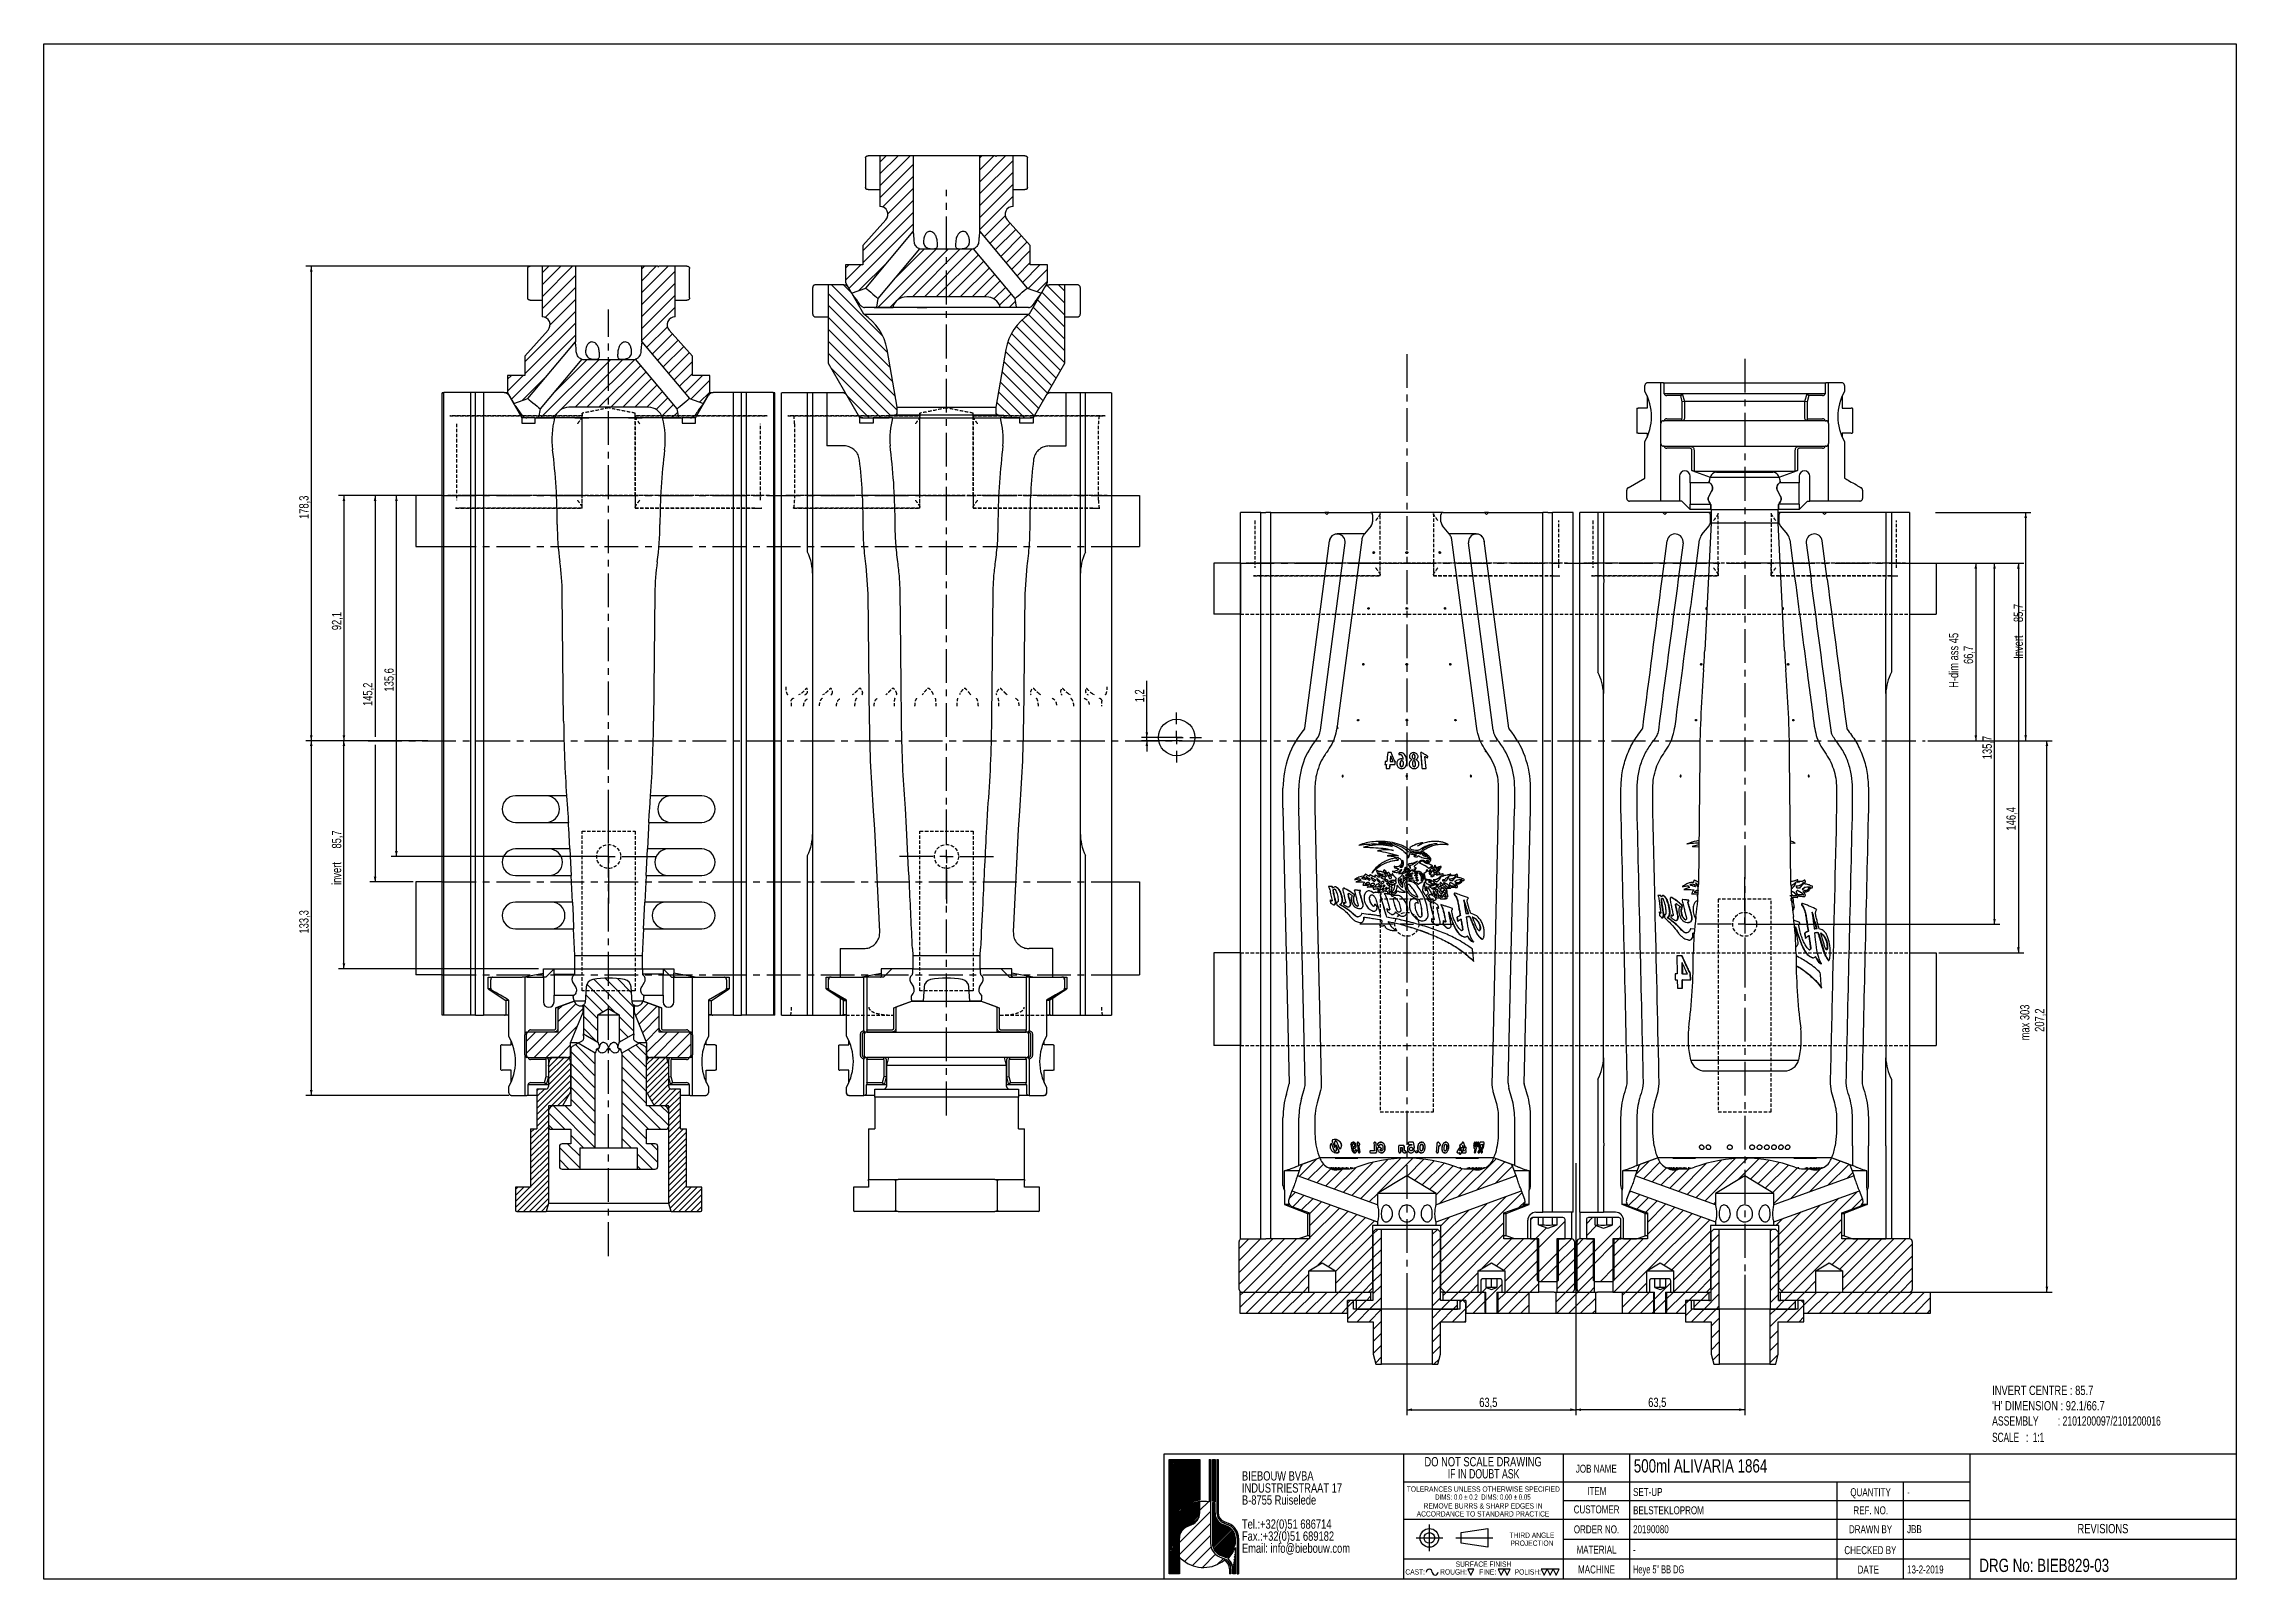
# Model space of a CAD drawing. Header units: millimetres. Extents: x 8 to 832, y 8 to 585.
import ezdxf

# ---------------------------------------------------------------- set-up
doc = ezdxf.new("R2010")
doc.units = ezdxf.units.MM
doc.linetypes.add('CENTERX2', pattern=[20.32, 12.7, -2.54, 2.54, -2.54])
doc.linetypes.add('HIDDEN', pattern=[1.905, 1.27, -0.635])
for name, color, linetype in [('CENTERLINE', 4, 'CENTERX2'), ('DIMENSIONS', 2, 'Continuous'), ('HATCH', 3, 'Continuous'), ('HIDDEN', 3, 'HIDDEN'), ('TEXT', 2, 'Continuous')]:
    doc.layers.add(name, color=color, linetype=linetype)
doc.layers.add('OUTLINE', color=7, linetype='Continuous', lineweight=25)
doc.styles.add('SLDTEXTSTYLE0', font='TXT', dxfattribs={"width": 0.75})
doc.styles.add('SLDTEXTSTYLE1', font='TXT', dxfattribs={"width": 0.692308})
doc.styles.add('SLDTEXTSTYLE2', font='TXT', dxfattribs={"width": 0.660714})
doc.styles.add('SLDTEXTSTYLE3', font='TXT', dxfattribs={"width": 0.7})
doc.styles.add('SLDTEXTSTYLE4', font='TXT', dxfattribs={"width": 0.691176})
doc.dimstyles.new('SLDDIMSTYLE0', dxfattribs={"dimtxt": 3.5, "dimasz": 2, "dimexe": 0, "dimexo": 0.0625, "dimgap": 0.875, "dimtad": 1, "dimrnd": 1e-09, "dimzin": 12, "dimdsep": 46, "dimtxsty": 'SLDTEXTSTYLE0', "dimsah": 1, "dimcen": 0.09, "dimadec": 0, "dimazin": 3, "dimtfac": 1, "dimtofl": 0, "dimtmove": 0, "dimatfit": 3, "dimfxl": 0, "dimfrac": 2, "dimtolj": 1, "dimtzin": 12, "dimarcsym": 0})
doc.dimstyles.new('SLDDIMSTYLE1', dxfattribs={"dimtxt": 3.5, "dimasz": 2, "dimexe": 0, "dimexo": 0.0625, "dimgap": 0.875, "dimtad": 1, "dimdec": 1, "dimrnd": 1e-09, "dimzin": 12, "dimdsep": 46, "dimtxsty": 'SLDTEXTSTYLE0', "dimsah": 1, "dimcen": 0.09, "dimadec": 0, "dimazin": 3, "dimtfac": 1, "dimtdec": 1, "dimtofl": 0, "dimtmove": 0, "dimatfit": 3, "dimfxl": 0, "dimfrac": 2, "dimtolj": 1, "dimtzin": 12, "dimarcsym": 0})
doc.dimstyles.new('SLDDIMSTYLE2', dxfattribs={"dimtxt": 3.5, "dimasz": 2, "dimexe": 0, "dimexo": 0.0625, "dimgap": 0.875, "dimtad": 1, "dimdec": 1, "dimrnd": 1e-09, "dimzin": 12, "dimdsep": 46, "dimtxsty": 'SLDTEXTSTYLE0', "dimsah": 1, "dimcen": 0.09, "dimadec": 0, "dimazin": 3, "dimtfac": 1, "dimtdec": 1, "dimtmove": 0, "dimatfit": 0, "dimfxl": 0, "dimfrac": 2, "dimtolj": 1, "dimtzin": 12, "dimarcsym": 0})

msp = doc.modelspace()

# ---------------------------------------------------------------- texts
at = {"layer": 'TEXT'}
for s, insert, char_height, attachment_point, style in [("'H' DIMENSION : 92.1/66.7", (740.284, 74.921), 3.5, 1, 'SLDTEXTSTYLE0'), ('INVERT CENTRE : 85.7', (740.284, 80.705), 3.5, 1, 'SLDTEXTSTYLE0'), ('ASSEMBLY        : 2101200097/2101200016', (740.284, 69.202), 3.5, 1, 'SLDTEXTSTYLE1'), ('SCALE   :  1:1', (740.284, 63.056), 3.5, 1, 'SLDTEXTSTYLE2'), ('JOB NAME', (591.519, 51.011), 3, 2, 'SLDTEXTSTYLE0'), ('500ml ALIVARIA 1864', (605.596, 53.071), 5, 1, 'SLDTEXTSTYLE0'), ('ITEM', (591.718, 42.585), 3, 2, 'SLDTEXTSTYLE0'), ('SET-UP', (605.336, 42.251), 3, 1, 'SLDTEXTSTYLE0'), ('QUANTITY', (694.599, 42.177), 3, 2, 'SLDTEXTSTYLE0'), ('CUSTOMER', (591.615, 35.709), 3, 2, 'SLDTEXTSTYLE0'), ('BELSTEKLOPROM', (605.336, 35.375), 3, 1, 'SLDTEXTSTYLE0'), ('REF. NO.', (694.661, 35.365), 3, 2, 'SLDTEXTSTYLE0'), ('-', (708.355, 42.211), 3, 1, 'SLDTEXTSTYLE0'), ('ORDER NO.', (591.584, 28.208), 3, 2, 'SLDTEXTSTYLE0'), ('20190080', (605.336, 28.254), 3, 1, 'SLDTEXTSTYLE0'), ('DRAWN BY', (694.58, 28.256), 3, 2, 'SLDTEXTSTYLE0'), ('JBB', (708.319, 28.29), 3, 1, 'SLDTEXTSTYLE0'), ('REVISIONS', (781.919, 28.74), 3.5, 2, 'SLDTEXTSTYLE0'), ('MATERIAL', (591.591, 20.587), 3, 2, 'SLDTEXTSTYLE0'), ('-', (605.329, 20.633), 3, 1, 'SLDTEXTSTYLE0'), ('CHECKED BY', (694.516, 20.394), 3, 2, 'SLDTEXTSTYLE0'), ('CAST:', (519.741, 11.719), 2, 1, 'SLDTEXTSTYLE0'), ('ROUGH:', (532.818, 11.719), 2, 1, 'SLDTEXTSTYLE0'), ('SURFACE FINISH', (549.101, 14.636), 2, 2, 'SLDTEXTSTYLE0'), ('FINE:', (547.472, 11.719), 2, 1, 'SLDTEXTSTYLE0'), ('POLISH:', (560.824, 11.719), 2, 1, 'SLDTEXTSTYLE0'), ('MACHINE', (591.589, 13.137), 3, 2, 'SLDTEXTSTYLE0'), ('Heye 5" BB DG', (605.329, 13.183), 3, 1, 'SLDTEXTSTYLE1'), ('DATE', (693.729, 13.101), 3, 2, 'SLDTEXTSTYLE0'), ('13-2-2019', (708.319, 13.135), 3, 1, 'SLDTEXTSTYLE0'), ('DRG No: BIEB829-03', (735.48, 15.684), 5, 1, 'SLDTEXTSTYLE0')]:
    msp.add_mtext(s, dxfattribs=dict(at, insert=insert, char_height=char_height, attachment_point=attachment_point, style=style))

# ---------------------------------------------------------------- blocks, each defined once
blk = doc.blocks.new('SW_NOTE_0')
at = {"layer": 'TEXT', "color": 0, "char_height": 3.5, "attachment_point": 2}
for s, insert, style in [('DO NOT SCALE DRAWING', (28.71, 4.5), 'SLDTEXTSTYLE0'), ('IF IN DOUBT ASK', (28.89, -0.03), 'SLDTEXTSTYLE3')]:
    blk.add_mtext(s, dxfattribs=dict(at, insert=insert, style=style))
blk = doc.blocks.new('SW_NOTE_0_1')
at = {"layer": 'TEXT', "color": 0, "char_height": 2, "attachment_point": 2}
for s, insert, style in [('TOLERANCES UNLESS OTHERWISE SPECIFIED', (27.09, 2.57), 'SLDTEXTSTYLE0'), ('DIMS: 0.0 ± 0.2  DIMS: 0.00 ± 0.05', (26.93, -0.43), 'SLDTEXTSTYLE4')]:
    blk.add_mtext(s, dxfattribs=dict(at, insert=insert, style=style))
blk = doc.blocks.new('SW_NOTE_0_2')
at = {"layer": 'TEXT', "color": 0, "char_height": 2, "attachment_point": 2, "style": 'SLDTEXTSTYLE0'}
for s, insert in [('REMOVE BURRS & SHARP EDGES IN', (21.78, 2.57)), ('ACCORDANCE TO STANDARD PRACTICE', (21.75, -0.43))]:
    blk.add_mtext(s, dxfattribs=dict(at, insert=insert))
blk = doc.blocks.new('SW_NOTE_0_3')
at = {"layer": 'TEXT', "color": 0, "char_height": 2, "attachment_point": 2, "style": 'SLDTEXTSTYLE0'}
for s, insert in [('THIRD ANGLE', (8.34, 2.57)), ('PROJECTION', (8.33, -0.43))]:
    blk.add_mtext(s, dxfattribs=dict(at, insert=insert))
blk = doc.blocks.new('SW_NOTE_0_4')
at = {"layer": 'TEXT', "color": 0, "char_height": 3.5, "attachment_point": 1, "style": 'SLDTEXTSTYLE0'}
for s, insert in [('BIEBOUW BVBA', (0, 4.5)), ('INDUSTRIESTRAAT 17', (0, -0.03)), ('B-8755 Ruiselede', (0, -4.55)), ('Tel.:+32(0)51 686714', (0, -13.61)), ('Fax.:+32(0)51 689182', (0, -18.13)), ('Email: info@biebouw.com', (0, -22.66))]:
    blk.add_mtext(s, dxfattribs=dict(at, insert=insert))
blk = doc.blocks.new('SW_HATCH_0')
at = {"layer": 'HATCH', "color": 0}
for p, q in [((73.33, 333.76), (71, 331.43)), ((77.82, 333.76), (71, 326.94)), ((82.31, 333.76), (71, 322.45)), ((83.5, 330.46), (71, 317.96)), ((109.25, 333.76), (108.5, 333.01)), ((113.74, 333.76), (108.5, 328.52)), ((118.23, 333.76), (108.5, 324.03)), ((121, 332.04), (108.5, 319.54)), ((83.5, 325.97), (72.09, 314.56)), ((83.5, 321.48), (73.99, 311.97)), ((121, 327.55), (108.5, 315.05)), ((121, 323.06), (108.5, 310.56)), ((83.5, 316.99), (64.5, 297.99)), ((121, 318.57), (108.5, 306.07)), ((83.5, 308.01), (59.35, 283.86)), ((83.5, 312.5), (64.5, 293.5)), ((118.06, 311.14), (110.21, 303.28)), ((119.9, 308.49), (112.26, 300.84)), ((122.03, 306.12), (114.31, 298.4)), ((92.21, 298.76), (70.31, 276.86)), ((96.7, 298.76), (74.8, 276.86)), ((87.72, 298.76), (75.93, 286.97)), ((101.19, 298.76), (83.19, 280.76)), ((105.69, 298.77), (87.68, 280.76)), ((124.15, 303.75), (116.36, 295.96)), ((126.27, 301.38), (118.4, 293.52)), ((127.5, 298.12), (120.45, 291.08)), ((-44.51, 292.25), (-56, 280.76)), ((-49, 292.25), (-56, 285.25)), ((-53.49, 292.25), (-56, 289.74)), ((-43.5, 288.77), (-56, 276.27)), ((-8.59, 292.25), (-18.5, 282.34)), ((-13.08, 292.25), (-18.5, 286.83)), ((-17.57, 292.25), (-18.5, 291.32)), ((-6, 290.35), (-18.5, 277.85)), ((59.27, 292.76), (58, 291.49)), ((63.76, 292.76), (58, 287)), ((74.09, 294.1), (63.11, 283.12)), ((108, 296.58), (92.17, 280.76)), ((110.05, 294.14), (96.66, 280.76)), ((112.1, 291.7), (101.15, 280.76)), ((114.14, 289.26), (105.64, 280.76)), ((127.5, 293.63), (122.5, 288.64)), ((131.11, 292.76), (124.55, 286.19)), ((134, 291.15), (126.75, 283.9)), ((-43.5, 284.28), (-54.79, 272.99)), ((-6, 285.86), (-18.5, 273.36)), ((-6, 281.37), (-18.5, 268.87)), ((51.5, 282.07), (73.9, 259.67)), ((52.81, 285.25), (72.09, 265.97)), ((57.3, 285.25), (60.25, 282.3)), ((116.19, 286.82), (110.13, 280.76)), ((118.24, 284.38), (113.82, 279.96)), ((120.29, 281.94), (115.94, 277.59)), ((134, 286.66), (130.04, 282.71)), ((131.87, 282.52), (140.5, 273.89)), ((133.8, 285.08), (140.5, 278.38)), ((138.12, 285.25), (140.5, 282.87)), ((-43.5, 275.3), (-62.5, 256.3)), ((-43.5, 279.79), (-53, 270.29)), ((-6, 276.88), (-18.5, 264.38)), ((51.5, 277.58), (74.86, 254.22)), ((51.5, 273.09), (75.82, 248.77)), ((121.95, 279.1), (119.71, 276.86)), ((124.35, 272.09), (140.5, 255.93)), ((126.84, 274.08), (140.5, 260.42)), ((128.59, 276.82), (140.5, 264.91)), ((130.23, 279.67), (140.5, 269.4)), ((-43.5, 266.32), (-67.58, 242.23)), ((-43.5, 270.81), (-62.5, 251.81)), ((-8.9, 269.49), (-16.71, 261.68)), ((-7.01, 266.88), (-14.66, 259.24)), ((-4.89, 264.52), (-12.61, 256.79)), ((51.5, 268.6), (76.78, 243.32)), ((51.5, 264.11), (77.5, 238.11)), ((119.07, 263.89), (135.6, 247.36)), ((120.44, 267.01), (137.24, 250.21)), ((122.21, 269.73), (138.88, 253.06)), ((-34.61, 257.25), (-56.51, 235.35)), ((-39.1, 257.25), (-51.99, 244.36)), ((-30.12, 257.25), (-49.12, 238.25)), ((-25.63, 257.25), (-43.63, 239.25)), ((-21.12, 257.27), (-39.14, 239.25)), ((-2.77, 262.15), (-10.56, 254.35)), ((-0.65, 259.78), (-8.52, 251.91)), ((0.5, 256.44), (-6.47, 249.47)), ((51.5, 259.62), (74.87, 236.25)), ((117.53, 256.45), (132.31, 241.67)), ((118.21, 260.26), (133.95, 244.52)), ((-63.06, 251.25), (-69, 245.31)), ((-67.55, 251.25), (-69, 249.8)), ((-53.83, 251.5), (-63.61, 241.71)), ((-18.92, 254.98), (-34.65, 239.25)), ((-16.87, 252.54), (-30.16, 239.25)), ((-14.82, 250.09), (-25.67, 239.25)), ((-12.77, 247.65), (-21.18, 239.25)), ((0.5, 251.95), (-4.42, 247.03)), ((4.29, 251.25), (-2.37, 244.59)), ((7, 249.47), (-0.12, 242.35)), ((52.5, 254.13), (71.38, 235.25)), ((116.19, 248.81), (129, 236)), ((116.86, 252.63), (130.67, 238.82)), ((-10.73, 245.21), (-16.69, 239.25)), ((-8.68, 242.77), (-13.07, 238.38)), ((-6.63, 240.33), (-11, 235.95)), ((7, 244.98), (3.17, 241.15)), ((58.63, 243.51), (66.89, 235.25)), ((114.84, 241.18), (120.77, 235.25)), ((115.51, 245), (125.26, 235.25)), ((-50.46, 236.91), (-52.02, 235.35)), ((-5.03, 237.44), (-7.12, 235.35)), ((114.53, 237), (115.25, 236.28)), ((-39.62, 18.47), (-33.18, 12.02)), ((-39.16, 22.5), (-28.48, 11.81)), ((-36.43, 24.25), (-21.5, 9.33)), ((-32.33, 24.65), (-21.5, 13.82)), ((-27.71, 24.52), (-22.42, 19.23)), ((-40.55, 13.33), (-58.95, -5.07)), ((-43.33, 15.05), (-50.04, 8.33)), ((-48.5, 14.36), (-50.04, 12.82)), ((-40.5, 10.37), (-35, 4.87)), ((-40.37, 14.73), (-35, 9.36)), ((-27, 10.34), (-21.5, 4.84)), ((-21.37, 14.55), (-21.45, 14.47)), ((-16.12, 15.31), (-20.85, 10.58)), ((-12.83, 14.11), (-19.55, 7.39)), ((-11.96, 10.49), (-18.24, 4.21)), ((-53.94, 4.43), (-62, -3.63)), ((-58.43, 4.43), (-62, 0.86)), ((-42.77, 6.62), (-54.46, -5.07)), ((-40.5, 5.88), (-35.53, 0.91)), ((-27, 5.85), (-23.68, 2.52)), ((-27, 1.36), (-26.52, 0.88)), ((-11.96, 6), (-16.94, 1.02)), ((-9.04, 4.43), (-16.7, -3.23)), ((-4.55, 4.43), (-14.05, -5.07)), ((-0.32, 4.17), (-9.56, -5.07)), ((0, 0), (-5.07, -5.07)), ((-49.97, -5.07), (-53.6, -8.7)), ((-47.73, -5.07), (-53.6, -10.94)), ((-45.83, -5.42), (-53.6, -13.19)), ((-45.3, -7.13), (-53.6, -15.43)), ((-52.22, -5.07), (-53.01, -5.86)), ((-45.3, -0.4), (-49.97, -5.07)), ((-45.25, -2.84), (-36, -12.09)), ((-45.25, -7.33), (-36, -16.58)), ((-43.4, -0.2), (-36, -7.6)), ((-26, -4.13), (-16.75, -13.38)), ((-23.59, -2.05), (-16.75, -8.89)), ((-20.75, -0.4), (-16.75, -4.4)), ((-14.05, -5.07), (-16.7, -7.72)), ((-11.81, -5.07), (-16.7, -9.96)), ((-9.56, -5.07), (-16.7, -12.21)), ((-8.81, -6.56), (-16.7, -14.45)), ((-45.3, -9.38), (-58, -22.08)), ((-45.3, -11.62), (-58, -24.32)), ((-45.3, -13.87), (-58, -26.57)), ((-45.3, -16.11), (-52.46, -23.27)), ((-45.25, -11.82), (-36, -21.07)), ((-45.25, -16.31), (-36, -25.56)), ((-26, -8.62), (-16.75, -17.87)), ((-26, -13.11), (-16.75, -22.36)), ((-8.4, -8.4), (-16.7, -16.7)), ((-8.4, -10.65), (-16.38, -18.63)), ((-8.4, -12.89), (-15.56, -20.05)), ((-8.4, -15.14), (-14.74, -21.47)), ((-57.38, -16.97), (-58, -17.59)), ((-55.14, -16.97), (-58, -19.83)), ((-53.65, -24.46), (-58, -28.81)), ((-51.75, -23.28), (-36, -39.03)), ((-45.69, -18.75), (-50.21, -23.27)), ((-47.27, -23.27), (-36, -34.54)), ((-45.25, -20.8), (-36, -30.05)), ((-26, -17.6), (-11.53, -32.07)), ((-26, -22.09), (-16.02, -32.07)), ((-15.84, -23.27), (-8.4, -30.71)), ((-7.87, -16.85), (-13.92, -22.9)), ((-5.75, -16.97), (-12.05, -23.27)), ((-11.35, -23.27), (-8.4, -26.22)), ((-4, -17.47), (-9.8, -23.27)), ((-4, -19.72), (-8.35, -24.07)), ((-4, -21.96), (-8.35, -26.31)), ((-4, -24.21), (-8.35, -28.56)), ((-53.65, -28.95), (-60.3, -35.6)), ((-53.65, -31.2), (-60.3, -37.85)), ((-58.91, -31.97), (-60.3, -33.36)), ((-53.65, -26.71), (-58, -31.06)), ((-53.6, -25.92), (-47.45, -32.07)), ((-53.6, -30.41), (-51.94, -32.07)), ((-26, -26.58), (-16.75, -35.83)), ((-26, -31.07), (-12.5, -44.57)), ((-4, -26.45), (-8.35, -30.8)), ((-4, -28.7), (-8.35, -33.05)), ((-4, -30.94), (-8.35, -35.29)), ((-2.79, -31.97), (-8.35, -37.54)), ((-53.65, -33.44), (-60.3, -40.09)), ((-53.65, -35.69), (-60.3, -42.34)), ((-53.65, -37.93), (-60.3, -44.58)), ((-53.65, -40.18), (-60.3, -46.83)), ((-49.5, -39), (-41.75, -46.75)), ((-46.44, -37.57), (-41.75, -42.26)), ((-45.25, -34.27), (-40.45, -39.07)), ((-26, -35.56), (-22.49, -39.07)), ((-15.01, -37.57), (-12.5, -40.08)), ((-1.7, -33.13), (-8.35, -39.78)), ((-1.7, -35.38), (-8.35, -42.03)), ((-1.7, -37.62), (-8.35, -44.27)), ((-1.7, -39.87), (-8.35, -46.52)), ((-53.65, -49.16), (-66, -61.51)), ((-53.65, -42.42), (-60.3, -49.07)), ((-53.65, -44.67), (-60.3, -51.32)), ((-53.65, -46.91), (-60.3, -53.56)), ((-49.5, -43.49), (-45.92, -47.07)), ((-20.25, -41.31), (-14.49, -47.07)), ((-20.25, -45.8), (-18.98, -47.07)), ((-1.7, -42.11), (-8.35, -48.76)), ((-1.7, -44.36), (-8.35, -51.01)), ((-1.7, -46.6), (-8.35, -53.25)), ((-1.7, -48.85), (-8.35, -55.5)), ((235.09, -43.3), (228.57, -49.81)), ((237.68, -45.2), (231.87, -51.01)), ((240.45, -46.92), (235.16, -52.21)), ((244.91, -46.95), (238.45, -53.41)), ((249.93, -46.41), (241.74, -54.61)), ((256.4, -44.44), (245.03, -55.8)), ((261.91, -43.42), (248.33, -57)), ((266.82, -42.99), (251.62, -58.2)), ((271.31, -43), (258.15, -56.16)), ((275.46, -43.34), (269.1, -49.7)), ((279.34, -43.95), (271.9, -51.39)), ((282.99, -44.79), (274.71, -53.07)), ((286.43, -45.83), (277.51, -54.76)), ((289.91, -46.85), (280, -56.76)), ((294.04, -47.21), (281.14, -60.11)), ((302.57, -43.17), (288.2, -57.54)), ((305.86, -44.37), (295.26, -54.97)), ((308.78, -45.94), (302.32, -52.4)), ((310, -49.22), (309.38, -49.83)), ((360.08, -44.03), (355.07, -49.04)), ((364.12, -44.48), (357.93, -50.67)), ((366.57, -46.52), (361.22, -51.87)), ((370.19, -47.4), (364.51, -53.07)), ((375.24, -46.83), (367.81, -54.27)), ((381.69, -44.88), (371.1, -55.46)), ((387.42, -43.63), (374.39, -56.66)), ((392.48, -43.06), (377.68, -57.86)), ((397.07, -42.96), (380.97, -59.06)), ((401.31, -43.21), (393.2, -51.32)), ((405.26, -43.75), (398.11, -50.91)), ((408.97, -44.53), (400.91, -52.59)), ((412.48, -45.52), (403.72, -54.28)), ((415.84, -46.64), (406.52, -55.96)), ((420.02, -46.95), (407, -59.97)), ((424.54, -46.92), (413.2, -58.27)), ((431.92, -44.03), (420.25, -55.7)), ((435.16, -45.28), (427.31, -53.13)), ((436.65, -48.28), (434.37, -50.56)), ((-65.1, -53.87), (-66, -54.77)), ((-62.85, -53.87), (-66, -57.02)), ((-60.61, -53.87), (-66, -59.26)), ((-53.65, -51.4), (-65.22, -62.97)), ((-53.65, -53.65), (-62.97, -62.97)), ((-53.65, -55.9), (-60.73, -62.97)), ((-1.7, -51.09), (-8.35, -57.74)), ((-1.7, -53.34), (-8.35, -59.98)), ((0.01, -53.87), (-7.87, -61.76)), ((2.25, -53.87), (-6.85, -62.97)), ((4, -54.37), (-4.6, -62.97)), ((4, -56.62), (-2.36, -62.97)), ((227.19, -55.69), (224.77, -58.11)), ((230.48, -56.89), (226.16, -61.2)), ((258, -56.31), (254.91, -59.4)), ((312.39, -55.8), (281.85, -86.34)), ((306.4, -57.3), (281.85, -81.85)), ((356.54, -56.55), (352.3, -60.79)), ((353.25, -55.35), (352.5, -56.1)), ((438.45, -55.46), (408.85, -85.06)), ((-53.65, -58.14), (-58.48, -62.97)), ((-53.8, -60.54), (-56.24, -62.97)), ((4, -58.86), (-0.11, -62.97)), ((4, -61.11), (2.13, -62.97)), ((246.94, -62.88), (216.57, -93.25)), ((250.23, -64.08), (221.06, -93.25)), ((233.77, -58.09), (229.46, -62.4)), ((240.35, -60.49), (232.47, -68.36)), ((237.06, -59.29), (232.47, -63.87)), ((243.65, -61.68), (232.47, -72.85)), ((253.52, -65.28), (235.58, -83.22)), ((299.34, -59.87), (281.85, -77.36)), ((292.28, -62.44), (281.85, -72.87)), ((285.22, -65.01), (281.85, -68.38)), ((313.5, -59.18), (311.27, -61.41)), ((316.41, -65.25), (315.5, -66.16)), ((338.86, -65.25), (336.5, -67.61)), ((373, -62.54), (346.4, -89.14)), ((376.29, -63.74), (346.78, -93.25)), ((359.83, -57.75), (355.52, -62.06)), ((363.13, -58.95), (358.81, -63.26)), ((379.59, -64.94), (359.38, -85.14)), ((366.42, -60.14), (359.47, -67.09)), ((369.71, -61.34), (359.47, -71.58)), ((385, -59.52), (384.27, -60.26)), ((410.22, -65.74), (407.7, -68.25)), ((431.39, -58.03), (408.85, -80.57)), ((424.34, -60.6), (408.85, -76.08)), ((417.28, -63.17), (408.85, -71.59)), ((432.53, -65.88), (408.85, -89.55)), ((440.25, -58.16), (436.27, -62.14)), ((223.1, -73.25), (206, -90.35)), ((218.61, -73.25), (206, -85.86)), ((214.07, -73.3), (206, -81.37)), ((209.58, -73.3), (206, -76.88)), ((227.59, -73.25), (207.59, -93.25)), ((232.08, -73.25), (212.08, -93.25)), ((256.81, -66.48), (239.6, -83.69)), ((256.15, -71.63), (242.2, -85.58)), ((258.08, -69.7), (256.3, -71.48)), ((259.45, -72.82), (256.3, -75.97)), ((280.53, -69.7), (278.55, -71.68)), ((281.7, -73.02), (278.55, -76.17)), ((305.52, -67.16), (281.85, -90.83)), ((305.52, -71.65), (283.92, -93.25)), ((308.41, -73.25), (297.33, -84.33)), ((312.9, -73.25), (302.74, -83.41)), ((317.39, -73.25), (305.54, -85.1)), ((321.55, -69.09), (317.39, -73.25)), ((328.5, -66.63), (318, -77.13)), ((330.86, -73.25), (325.4, -78.71)), ((326.37, -73.25), (325.4, -74.22)), ((335.35, -73.25), (333, -75.6)), ((339.6, -73.49), (333, -80.09)), ((340.33, -68.28), (336.5, -72.1)), ((349.5, -68.08), (339, -78.58)), ((357.8, -73.25), (346.4, -84.65)), ((353.31, -73.25), (346.4, -80.16)), ((348.82, -73.25), (346.4, -75.67)), ((349.5, -72.57), (348.82, -73.25)), ((382.88, -66.14), (365.8, -83.21)), ((383.15, -70.35), (368.61, -84.89)), ((386.45, -71.54), (383.3, -74.69)), ((406.25, -69.7), (405.55, -70.4)), ((408.7, -71.74), (405.55, -74.89)), ((432.53, -70.37), (410, -92.9)), ((434.13, -73.25), (414.13, -93.25)), ((438.62, -73.25), (428.94, -82.93)), ((443.11, -73.25), (431.75, -84.62)), ((452.09, -73.25), (432.8, -92.54)), ((447.6, -73.25), (432.8, -88.05)), ((456.58, -73.25), (436.58, -93.25)), ((256.15, -76.12), (242.2, -90.07)), ((256.15, -80.61), (243.51, -93.25)), ((259.45, -77.31), (256.3, -80.46)), ((259.45, -81.8), (256.3, -84.95)), ((281.7, -77.51), (278.55, -80.66)), ((281.7, -82), (278.55, -85.15)), ((318.6, -76.53), (305.8, -89.33)), ((318.6, -81.02), (306.37, -93.25)), ((326, -78.11), (318, -86.11)), ((332, -76.6), (325.4, -83.2)), ((332, -81.09), (325.4, -87.69)), ((339.6, -77.98), (333, -84.58)), ((347, -75.07), (339, -83.07)), ((383.15, -74.84), (369.2, -88.79)), ((383.15, -79.33), (369.23, -93.25)), ((386.45, -76.03), (383.3, -79.18)), ((386.45, -80.52), (383.3, -83.67)), ((408.7, -76.23), (405.55, -79.38)), ((408.7, -80.72), (405.55, -83.87)), ((459, -75.33), (441.08, -93.25)), ((459, -79.82), (445.57, -93.25)), ((232.2, -86.6), (225.55, -93.25)), ((256.15, -85.1), (248, -93.25)), ((256.15, -89.59), (252.49, -93.25)), ((259.45, -86.29), (256.3, -89.44)), ((281.7, -86.49), (278.55, -89.64)), ((295.8, -85.86), (288.41, -93.25)), ((295.8, -90.35), (292.9, -93.25)), ((304.8, -90.33), (298.3, -96.83)), ((318.6, -85.51), (310.86, -93.25)), ((318.6, -90), (315.35, -93.25)), ((326, -82.6), (319.35, -89.25)), ((332, -85.58), (325.4, -92.18)), ((332, -90.07), (328.82, -93.25)), ((339.6, -82.47), (333, -89.07)), ((339.6, -86.96), (333.47, -93.1)), ((347, -84.05), (341.8, -89.25)), ((347, -88.54), (346.29, -89.25)), ((359.2, -85.32), (351.27, -93.25)), ((359.2, -89.81), (355.76, -93.25)), ((360.71, -88.31), (360.26, -88.76)), ((368.2, -89.79), (361.7, -96.29)), ((383.15, -83.82), (373.72, -93.25)), ((383.15, -88.31), (378.21, -93.25)), ((386.45, -85.01), (383.3, -88.16)), ((386.45, -89.5), (383.3, -92.65)), ((408.7, -85.21), (405.55, -88.36)), ((408.7, -89.7), (405.55, -92.85)), ((422.8, -89.07), (418.62, -93.25)), ((459, -84.31), (450.06, -93.25)), ((459, -88.8), (454.55, -93.25)), ((207.59, -93.25), (206.3, -94.54)), ((212.08, -93.25), (206.3, -99.03)), ((216.57, -93.25), (208.62, -101.2)), ((221.06, -93.25), (213.11, -101.2)), ((225.55, -93.25), (217.6, -101.2)), ((230.04, -93.25), (222.09, -101.2)), ((234.53, -93.25), (226.58, -101.2)), ((232.2, -91.09), (230.04, -93.25)), ((239.02, -93.25), (231.07, -101.2)), ((243.51, -93.25), (235.56, -101.2)), ((248, -93.25), (240.05, -101.2)), ((249, -96.74), (246.78, -98.96)), ((252.49, -93.25), (249.34, -96.4)), ((253.73, -96.5), (250.53, -99.7)), ((255.5, -94.73), (253.83, -96.4)), ((259.45, -95.27), (255.02, -99.7)), ((259.45, -90.78), (256.3, -93.93)), ((281.7, -90.98), (278.55, -94.13)), ((281.7, -95.47), (278.55, -98.62)), ((285.16, -96.5), (281.96, -99.7)), ((283.92, -93.25), (282.5, -94.67)), ((288.41, -93.25), (285.26, -96.4)), ((288.05, -98.1), (286.45, -99.7)), ((289.75, -96.4), (289, -97.15)), ((292.9, -93.25), (289.75, -96.4)), ((297.39, -93.25), (291.23, -99.42)), ((298.7, -96.43), (293.93, -101.2)), ((299.03, -91.61), (297.39, -93.25)), ((306.37, -93.25), (302.9, -96.72)), ((310.86, -93.25), (302.91, -101.2)), ((315, -93.6), (307.4, -101.2)), ((315, -98.09), (311.89, -101.2)), ((328.82, -93.25), (325, -97.07)), ((333.31, -93.25), (325.36, -101.2)), ((337.8, -93.25), (329.85, -101.2)), ((340, -95.54), (334.34, -101.2)), ((339.6, -91.45), (337.8, -93.25)), ((351.27, -93.25), (350, -94.52)), ((355.76, -93.25), (350, -99.01)), ((360.25, -93.25), (352.3, -101.2)), ((362.1, -95.89), (356.79, -101.2)), ((366.7, -95.78), (361.72, -100.77)), ((369.23, -93.25), (366.3, -96.18)), ((373.72, -93.25), (366.3, -100.67)), ((373.77, -97.69), (370.26, -101.2)), ((375.06, -96.4), (373.77, -97.69)), ((378.21, -93.25), (375.06, -96.4)), ((379.45, -96.5), (376.95, -99)), ((382.5, -93.45), (379.55, -96.4)), ((386.45, -93.99), (380.74, -99.7)), ((386.45, -98.48), (385.23, -99.7)), ((408.7, -94.19), (405.55, -97.34)), ((410.88, -96.5), (407.68, -99.7)), ((409.64, -93.25), (409.5, -93.39)), ((414.13, -93.25), (410.98, -96.4)), ((418.23, -98.14), (411.96, -104.4)), ((415.05, -96.82), (412.17, -99.7)), ((418.62, -93.25), (415.47, -96.4)), ((423.11, -93.25), (418.23, -98.14)), ((427.6, -93.25), (419.65, -101.2)), ((432.09, -93.25), (424.14, -101.2)), ((436.58, -93.25), (428.63, -101.2)), ((441.08, -93.25), (433.13, -101.2)), ((445.57, -93.25), (437.62, -101.2)), ((450.06, -93.25), (442.11, -101.2)), ((454.55, -93.25), (446.6, -101.2)), ((459.04, -93.25), (451.09, -101.2)), ((463.53, -93.25), (455.58, -101.2)), ((465.9, -95.37), (460.07, -101.2)), ((246.78, -98.96), (244.54, -101.2)), ((250.53, -99.7), (246.78, -103.45)), ((255.02, -99.7), (250.32, -104.4)), ((259.5, -99.71), (254.81, -104.4)), ((259.5, -104.2), (256.35, -107.35)), ((281.96, -99.7), (278.5, -103.16)), ((281.65, -104.5), (278.5, -107.65)), ((286.45, -99.7), (281.75, -104.4)), ((291.23, -99.42), (286.24, -104.4)), ((291.23, -103.91), (290.73, -104.4)), ((298.7, -100.92), (298.42, -101.2)), ((340, -100.03), (338.83, -101.2)), ((362.1, -100.38), (361.28, -101.2)), ((376.25, -99.7), (373.77, -102.18)), ((380.74, -99.7), (376.04, -104.4)), ((385.23, -99.7), (380.53, -104.4)), ((386.5, -102.92), (383.35, -106.07)), ((407.68, -99.7), (405.5, -101.88)), ((412.17, -99.7), (405.5, -106.37)), ((418.23, -102.63), (416.45, -104.4)), ((465.9, -99.86), (464.56, -101.2)), ((259.5, -108.69), (256.35, -111.84)), ((259.5, -113.18), (256.35, -116.33)), ((281.65, -108.99), (278.5, -112.14)), ((281.65, -113.48), (278.5, -116.63)), ((386.5, -107.41), (383.35, -110.56)), ((386.5, -111.9), (383.35, -115.05)), ((408.65, -107.71), (405.5, -110.86)), ((408.65, -112.2), (405.5, -115.35)), ((259.5, -117.67), (257.23, -119.94)), ((281.17, -118.45), (279.22, -120.4)), ((386.5, -116.39), (383.96, -118.94)), ((408.64, -116.7), (405.5, -119.84))]:
    blk.add_line(p, q, dxfattribs=at)
blk = doc.blocks.new('_D')
at = {"layer": 'DIMENSIONS'}
for p, q in [((128.89, 323.11), (106.51, 323.11)), ((108.51, 323.11), (108.51, 189.81)), ((182.79, 189.81), (106.51, 189.81))]:
    blk.add_line(p, q, dxfattribs=at)
for points in [[(108.51, 323.11), (108.01, 321.11), (109.01, 321.11)], [(108.51, 189.81), (109.01, 191.81), (108.01, 191.81)]]:
    blk.add_solid(points, dxfattribs=at)
at = {"layer": 'DIMENSIONS', "insert": (103.99, 250.64), "char_height": 3.5, "attachment_point": 1, "rotation": 90, "style": 'SLDTEXTSTYLE0'}
blk.add_mtext('133,3', dxfattribs=at)
blk = doc.blocks.new('_D_1')
at = {"layer": 'DIMENSIONS'}
for p, q in [((156.77, 415.21), (118.78, 415.21)), ((120.78, 415.21), (120.78, 323.11)), ((128.89, 323.11), (118.78, 323.11))]:
    blk.add_line(p, q, dxfattribs=at)
for points in [[(120.78, 415.21), (120.28, 413.21), (121.28, 413.21)], [(120.78, 323.11), (121.28, 325.11), (120.28, 325.11)]]:
    blk.add_solid(points, dxfattribs=at)
at = {"layer": 'DIMENSIONS', "insert": (116.27, 364.64), "char_height": 3.5, "attachment_point": 1, "rotation": 90, "style": 'SLDTEXTSTYLE0'}
blk.add_mtext('92,1', dxfattribs=at)
blk = doc.blocks.new('_D_2')
at = {"layer": 'DIMENSIONS'}
for p, q in [((710.25, 389.81), (736.15, 389.81)), ((734.15, 389.81), (734.15, 323.11)), ((716.11, 323.11), (736.15, 323.11))]:
    blk.add_line(p, q, dxfattribs=at)
for points in [[(734.15, 389.81), (733.65, 387.81), (734.65, 387.81)], [(734.15, 323.11), (734.65, 325.11), (733.65, 325.11)]]:
    blk.add_solid(points, dxfattribs=at)
at = {"layer": 'DIMENSIONS', "char_height": 3.5, "attachment_point": 1, "rotation": 90, "style": 'SLDTEXTSTYLE0'}
for s, insert in [('H-dim ass 45', (724.08, 342.95)), ('66,7', (729.64, 351.94))]:
    blk.add_mtext(s, dxfattribs=dict(at, insert=insert))
blk = doc.blocks.new('_D_3')
at = {"layer": 'DIMENSIONS'}
for p, q in [((146.77, 415.21), (130.51, 415.21)), ((132.51, 415.21), (132.51, 324.61)), ((132.51, 321.61), (132.51, 270.01)), ((146.77, 270.01), (130.51, 270.01))]:
    blk.add_line(p, q, dxfattribs=at)
for points in [[(132.51, 415.21), (132.01, 413.21), (133.01, 413.21)], [(132.51, 270.01), (133.01, 272.01), (132.01, 272.01)]]:
    blk.add_solid(points, dxfattribs=at)
at = {"layer": 'DIMENSIONS', "insert": (127.99, 336.15), "char_height": 3.5, "attachment_point": 1, "rotation": 90, "style": 'SLDTEXTSTYLE0'}
blk.add_mtext('145,2', dxfattribs=at)
blk = doc.blocks.new('_D_4')
at = {"layer": 'DIMENSIONS'}
for p, q in [((206.77, 501.41), (106.51, 501.41)), ((108.51, 501.41), (108.51, 323.11)), ((128.89, 323.11), (106.51, 323.11))]:
    blk.add_line(p, q, dxfattribs=at)
for points in [[(108.51, 501.41), (108.01, 499.41), (109.01, 499.41)], [(108.51, 323.11), (109.01, 325.11), (108.01, 325.11)]]:
    blk.add_solid(points, dxfattribs=at)
at = {"layer": 'DIMENSIONS', "insert": (103.99, 406.44), "char_height": 3.5, "attachment_point": 1, "rotation": 90, "style": 'SLDTEXTSTYLE0'}
blk.add_mtext('178,3', dxfattribs=at)
blk = doc.blocks.new('_D_5')
at = {"layer": 'DIMENSIONS'}
for p, q in [((716.11, 323.11), (762.87, 323.11)), ((760.87, 115.91), (760.87, 323.11)), ((710.27, 115.91), (762.87, 115.91))]:
    blk.add_line(p, q, dxfattribs=at)
for points in [[(760.87, 323.11), (760.37, 321.11), (761.37, 321.11)], [(760.87, 115.91), (761.37, 117.91), (760.37, 117.91)]]:
    blk.add_solid(points, dxfattribs=at)
at = {"layer": 'DIMENSIONS', "char_height": 3.5, "attachment_point": 1, "rotation": 90, "style": 'SLDTEXTSTYLE0'}
for s, insert in [('max 303', (750.8, 210.48)), ('207,2', (756.35, 213.69))]:
    blk.add_mtext(s, dxfattribs=dict(at, insert=insert))
blk = doc.blocks.new('_D_6')
at = {"layer": 'DIMENSIONS'}
for p, q in [((720.25, 389.81), (752.15, 389.81)), ((750.15, 389.81), (750.15, 243.41)), ((720.25, 243.41), (752.15, 243.41))]:
    blk.add_line(p, q, dxfattribs=at)
for points in [[(750.15, 389.81), (749.65, 387.81), (750.65, 387.81)], [(750.15, 243.41), (750.65, 245.41), (749.65, 245.41)]]:
    blk.add_solid(points, dxfattribs=at)
at = {"layer": 'DIMENSIONS', "insert": (745.64, 289.35), "char_height": 3.5, "attachment_point": 1, "rotation": 90, "style": 'SLDTEXTSTYLE0'}
blk.add_mtext('146,4', dxfattribs=at)
blk = doc.blocks.new('_D_7')
at = {"layer": 'DIMENSIONS'}
for p, q in [((710.25, 389.81), (743.17, 389.81)), ((741.17, 254.11), (741.17, 389.81)), ((648.27, 254.11), (743.17, 254.11))]:
    blk.add_line(p, q, dxfattribs=at)
for points in [[(741.17, 389.81), (740.67, 387.81), (741.67, 387.81)], [(741.17, 254.11), (741.67, 256.11), (740.67, 256.11)]]:
    blk.add_solid(points, dxfattribs=at)
at = {"layer": 'DIMENSIONS', "insert": (736.66, 316.14), "char_height": 3.5, "attachment_point": 1, "rotation": 90, "style": 'SLDTEXTSTYLE0'}
blk.add_mtext('135,7', dxfattribs=at)
blk = doc.blocks.new('_D_8')
at = {"layer": 'DIMENSIONS'}
for p, q in [((146.77, 415.21), (138.51, 415.21)), ((140.51, 279.61), (140.51, 415.21)), ((219.27, 279.61), (138.51, 279.61))]:
    blk.add_line(p, q, dxfattribs=at)
for points in [[(140.51, 415.21), (140.01, 413.21), (141.01, 413.21)], [(140.51, 279.61), (141.01, 281.61), (140.01, 281.61)]]:
    blk.add_solid(points, dxfattribs=at)
at = {"layer": 'DIMENSIONS', "insert": (135.99, 341.59), "char_height": 3.5, "attachment_point": 1, "rotation": 90, "style": 'SLDTEXTSTYLE0'}
blk.add_mtext('135,6', dxfattribs=at)
blk = doc.blocks.new('_D_9')
at = {"layer": 'DIMENSIONS'}
for p, q in [((422.58, 324.31), (422.58, 345.6)), ((435.84, 324.31), (420.58, 324.31)), ((435.84, 323.11), (420.58, 323.11)), ((422.58, 323.11), (422.58, 324.31)), ((422.58, 323.11), (422.58, 319.11))]:
    blk.add_line(p, q, dxfattribs=at)
for points in [[(422.58, 324.31), (423.08, 326.31), (422.08, 326.31)], [(422.58, 323.11), (422.08, 321.11), (423.08, 321.11)]]:
    blk.add_solid(points, dxfattribs=at)
at = {"layer": 'DIMENSIONS', "insert": (418.07, 337.55), "char_height": 3.5, "attachment_point": 1, "rotation": 90, "style": 'SLDTEXTSTYLE0'}
blk.add_mtext('1,2', dxfattribs=at)
blk = doc.blocks.new('_D_10')
at = {"layer": 'DIMENSIONS'}
for p, q in [((719.01, 408.81), (754.88, 408.81)), ((752.88, 408.81), (752.88, 323.11)), ((727.29, 323.11), (754.88, 323.11))]:
    blk.add_line(p, q, dxfattribs=at)
for points in [[(752.88, 408.81), (752.38, 406.81), (753.38, 406.81)], [(752.88, 323.11), (753.38, 325.11), (752.38, 325.11)]]:
    blk.add_solid(points, dxfattribs=at)
at = {"layer": 'DIMENSIONS', "char_height": 3.5, "attachment_point": 1, "rotation": 90, "style": 'SLDTEXTSTYLE0'}
for s, insert in [('85,7', (748.37, 367.69)), ('Invert', (748.37, 353.89))]:
    blk.add_mtext(s, dxfattribs=dict(at, insert=insert))
blk = doc.blocks.new('_D_11')
at = {"layer": 'DIMENSIONS'}
for p, q in [((152.3, 323.11), (118.78, 323.11)), ((120.78, 237.41), (120.78, 323.11)), ((193.86, 237.41), (118.78, 237.41))]:
    blk.add_line(p, q, dxfattribs=at)
for points in [[(120.78, 323.11), (120.28, 321.11), (121.28, 321.11)], [(120.78, 237.41), (121.28, 239.41), (120.28, 239.41)]]:
    blk.add_solid(points, dxfattribs=at)
at = {"layer": 'DIMENSIONS', "char_height": 3.5, "attachment_point": 1, "rotation": 90, "style": 'SLDTEXTSTYLE0'}
for s, insert in [('85,7', (116.27, 282.57)), ('invert', (116.27, 268.9))]:
    blk.add_mtext(s, dxfattribs=dict(at, insert=insert))
blk = doc.blocks.new('_D_12')
at = {"layer": 'DIMENSIONS'}
for p, q in [((583.77, 164.3), (583.77, 69.68)), ((520.27, 119.52), (520.27, 69.68)), ((520.27, 71.68), (583.77, 71.68))]:
    blk.add_line(p, q, dxfattribs=at)
for points in [[(520.27, 71.68), (522.27, 71.18), (522.27, 72.18)], [(583.77, 71.68), (581.77, 72.18), (581.77, 71.18)]]:
    blk.add_solid(points, dxfattribs=at)
at = {"layer": 'DIMENSIONS', "insert": (547.5, 76.19), "char_height": 3.5, "attachment_point": 1, "style": 'SLDTEXTSTYLE0'}
blk.add_mtext('63,5', dxfattribs=at)
blk = doc.blocks.new('_D_13')
at = {"layer": 'DIMENSIONS'}
for p, q in [((583.77, 148.12), (583.77, 69.68)), ((647.27, 122.41), (647.27, 69.68)), ((647.27, 71.68), (583.77, 71.68))]:
    blk.add_line(p, q, dxfattribs=at)
for points in [[(583.77, 71.68), (585.77, 71.18), (585.77, 72.18)], [(647.27, 71.68), (645.27, 72.18), (645.27, 71.18)]]:
    blk.add_solid(points, dxfattribs=at)
at = {"layer": 'DIMENSIONS', "insert": (611, 76.19), "char_height": 3.5, "attachment_point": 1, "style": 'SLDTEXTSTYLE0'}
blk.add_mtext('63,5', dxfattribs=at)
blk = doc.blocks.new('SW_CENTERMARKSYMBOL_0')
at = {"layer": 'CENTERLINE', "color": 0}
for p, q in [((0, 5), (0, 9.36)), ((-5, 0), (-9.36, 0)), ((0, 0), (-2.5, 0)), ((0, 0), (0, 2.5)), ((0, 0), (0, -2.5)), ((0, 0), (2.5, 0)), ((5, 0), (9.36, 0)), ((0, -5), (0, -9.36))]:
    blk.add_line(p, q, dxfattribs=at)
blk = doc.blocks.new('SW_CENTERMARKSYMBOL_1')
at = {"layer": 'CENTERLINE', "color": 0}
for p, q in [((0, 5), (0, 18.4)), ((-5, 0), (-18.4, 0)), ((0, 0), (-2.5, 0)), ((0, 0), (0, 2.5)), ((0, 0), (0, -2.5)), ((0, 0), (2.5, 0)), ((5, 0), (18.4, 0)), ((0, -5), (0, -18.4))]:
    blk.add_line(p, q, dxfattribs=at)
blk = doc.blocks.new('SW_CENTERMARKSYMBOL_2')
at = {"layer": 'CENTERLINE', "color": 0}
for p, q in [((0, 5), (0, 18.4)), ((-5, 0), (-18.4, 0)), ((0, 0), (-2.5, 0)), ((0, 0), (0, 2.5)), ((0, 0), (0, -2.5)), ((0, 0), (2.5, 0)), ((5, 0), (18.4, 0)), ((0, -5), (0, -18.4))]:
    blk.add_line(p, q, dxfattribs=at)
blk = doc.blocks.new('SW_CENTERMARKSYMBOL_3')
at = {"layer": 'CENTERLINE', "color": 0}
for p, q in [((0, 5), (0, 18.4)), ((-5, 0), (-18.4, 0)), ((0, 0), (-2.5, 0)), ((0, 0), (0, 2.5)), ((0, 0), (0, -2.5)), ((0, 0), (2.5, 0)), ((5, 0), (18.4, 0)), ((0, -5), (0, -18.4))]:
    blk.add_line(p, q, dxfattribs=at)
blk = doc.blocks.new('SW_CENTERMARKSYMBOL_4')
at = {"layer": 'CENTERLINE', "color": 0}
for p, q in [((0, 5), (0, 18.4)), ((-5, 0), (-18.4, 0)), ((0, 0), (-2.5, 0)), ((0, 0), (0, 2.5)), ((0, 0), (0, -2.5)), ((0, 0), (2.5, 0)), ((5, 0), (18.4, 0)), ((0, -5), (0, -18.4))]:
    blk.add_line(p, q, dxfattribs=at)

# ---------------------------------------------------------------- dimensions: what is measured, and where the dimension line sits
at = {"layer": 'DIMENSIONS'}
for base, p1, p2, dimstyle, picture, middle in [((108.506, 323.112), (207.772, 501.412), (129.887, 323.112), 'SLDDIMSTYLE0', '_D_4', (108.506, 412.262)), ((120.777, 323.112), (157.772, 415.212), (129.887, 323.112), 'SLDDIMSTYLE0', '_D_1', (120.777, 369.162)), ((140.506, 415.212), (220.272, 279.612), (147.772, 415.212), 'SLDDIMSTYLE0', '_D_8', (140.506, 347.412)), ((741.172, 389.812), (647.272, 254.112), (709.247, 389.812), 'SLDDIMSTYLE0', '_D_7', (741.172, 321.962)), ((419.808, 324.312), (436.839, 323.112), (436.839, 324.312), 'SLDDIMSTYLE2', '_D_9', (419.808, 340.785)), ((108.506, 189.812), (129.887, 323.112), (183.791, 189.812), 'SLDDIMSTYLE0', '_D', (108.506, 256.462))]:
    dim = msp.add_linear_dim(base=base, p1=p1, p2=p2, angle=90, dimstyle=dimstyle, dxfattribs=at)
    dim.commit()
    dim.dimension.update_dxf_attribs({"geometry": picture, "text_midpoint": middle, "dimtype": 160})
for base, p1, p2, text, dimstyle, picture, middle in [((132.506, 270.012), (147.772, 415.212), (147.772, 270.012), '<> ', 'SLDDIMSTYLE1', '_D_3', (132.506, 342.612)), ((752.877, 323.112), (436.839, 408.812), (436.839, 323.112), 'Invert <> ', 'SLDDIMSTYLE0', '_D_10', (752.877, 365.962)), ((734.147, 323.112), (709.247, 389.812), (715.108, 323.112), 'H-dim ass 45\\P<>', 'SLDDIMSTYLE0', '_D_2', (734.147, 356.462)), ((750.147, 243.412), (719.247, 389.812), (719.247, 243.412), '<> ', 'SLDDIMSTYLE0', '_D_6', (750.147, 295.811)), ((120.777, 323.112), (436.839, 237.412), (436.839, 323.112), 'invert <>', 'SLDDIMSTYLE0', '_D_11', (120.777, 280.262)), ((760.866, 323.112), (709.272, 115.913), (715.108, 323.112), 'max 303\\P<>', 'SLDDIMSTYLE0', '_D_5', (760.866, 219.512))]:
    dim = msp.add_linear_dim(base=base, p1=p1, p2=p2, angle=90, text=text, dimstyle=dimstyle, dxfattribs=at)
    dim.commit()
    dim.dimension.update_dxf_attribs({"geometry": picture, "text_midpoint": middle, "dimtype": 160})
for p1, picture, middle in [((520.272, 291.276), '_D_12', (552.022, 74.457)), ((647.272, 291.276), '_D_13', (615.522, 74.457))]:
    dim = msp.add_linear_dim(base=(583.772, 74.457), p1=p1, p2=(583.772, 291.276), dimstyle='SLDDIMSTYLE0', dxfattribs=at)
    dim.commit()
    dim.dimension.update_dxf_attribs({"geometry": picture, "text_midpoint": middle, "dimtype": 160})

# ---------------------------------------------------------------- hatches: boundary and pattern name
at = {"layer": 'HATCH'}
h = msp.add_hatch(dxfattribs=at)
h.set_pattern_fill('ANSI31', color=256, scale=0.125, style=0)
edge = h.paths.add_edge_path(flags=0)
edge.add_arc((443.9, 24.811), 12.9, 96.37937, 180, ccw=False)
edge.add_line((442.467, 37.631), (442.467, 53))
edge.add_line((442.467, 53), (431, 53))
edge.add_line((431, 53), (431, 24.811))
h = msp.add_hatch(dxfattribs=at)
h.set_pattern_fill('LINE', color=256, angle=45, style=0)
edge = h.paths.add_edge_path(flags=0)
edge.add_line((446.05, 53), (446.05, 37.046))
edge.add_arc((443.9, 24.811), 12.422, 80.033234, 96.62581)
edge.add_line((442.467, 37.15), (442.467, 32.933))
edge.add_arc((437.689, 32.933), 4.778, 292.619865, 360, ccw=False)
edge.add_line((439.526, 28.523), (437.762, 27.788))
edge.add_arc((439.6, 23.378), 4.778, 112.619865, 180)
edge.add_line((434.822, 23.378), (434.822, 16.331))
edge.add_arc((443.9, 24.811), 12.422, 223.04908, 308.804006)
edge.add_arc((450.111, 11.911), 3.583, 0, 63.954669, ccw=False)
edge.add_line((453.694, 11.911), (453.694, 10))
edge.add_line((453.694, 10), (454.172, 10))
edge.add_line((454.172, 10), (454.172, 11.911))
edge.add_arc((450.111, 11.911), 4.061, 0, 67.380135)
edge.add_line((451.673, 15.66), (449.909, 16.395))
edge.add_arc((452.022, 21.467), 5.494, 180, 247.380135, ccw=False)
edge.add_line((446.528, 21.467), (446.528, 53))
edge.add_line((446.528, 53), (446.05, 53))
h = msp.add_hatch(dxfattribs=at)
h.set_pattern_fill('ANSI31', color=256, scale=0.125, style=0)
edge = h.paths.add_edge_path(flags=0)
edge.add_arc((443.9, 24.811), 12.9, 70.528779, 74.973886, ccw=False)
edge.add_line((448.2, 36.973), (448.2, 53))
edge.add_line((448.2, 53), (447.244, 53))
edge.add_line((447.244, 53), (447.244, 37.27))
h = msp.add_hatch(dxfattribs=at)
h.set_pattern_fill('LINE', color=256, angle=45, style=0)
edge = h.paths.add_edge_path(flags=0)
edge.add_line((457.039, 10), (457.039, 23.378))
edge.add_arc((451.067, 23.378), 5.972, 0, 67.380135)
edge.add_line((453.364, 28.891), (451.6, 29.626))
edge.add_arc((452.978, 32.933), 3.583, 180, 247.380135, ccw=False)
edge.add_line((449.394, 32.933), (449.394, 53))
edge.add_line((449.394, 53), (448.917, 53))
edge.add_line((448.917, 53), (448.917, 32.933))
edge.add_arc((452.978, 32.933), 4.061, 180, 247.380135)
edge.add_line((451.416, 29.185), (453.18, 28.45))
edge.add_arc((451.067, 23.378), 5.494, 0, 67.380135, ccw=False)
edge.add_line((456.561, 23.378), (456.561, 10))
edge.add_line((456.561, 10), (457.039, 10))
h = msp.add_hatch(dxfattribs=at)
h.set_pattern_fill('ANSI31', color=256, scale=0.125, style=0)
edge = h.paths.add_edge_path(flags=0)
edge.add_line((442.467, 32.933), (442.467, 37.15))
edge.add_arc((443.9, 24.811), 12.422, 96.62581, 223.04908)
edge.add_line((434.822, 16.331), (434.822, 23.378))
edge.add_arc((439.6, 23.378), 4.778, 112.619865, 180, ccw=False)
edge.add_line((437.762, 27.788), (439.526, 28.523))
edge.add_arc((437.689, 32.933), 4.778, 292.619865, 360)
h = msp.add_hatch(dxfattribs=at)
h.set_pattern_fill('ANSI31', color=256, scale=0.125, style=0)
edge = h.paths.add_edge_path(flags=0)
edge.add_line((448.2, 32.933), (448.2, 36.465))
edge.add_arc((443.9, 24.811), 12.422, 69.747753, 74.381502)
edge.add_line((447.244, 36.775), (447.244, 21.467))
edge.add_arc((452.022, 21.467), 4.778, 180, 247.380135)
edge.add_line((450.185, 17.056), (451.949, 16.321))
edge.add_arc((450.111, 11.911), 4.778, 58.207532, 67.380135, ccw=False)
edge.add_arc((443.9, 24.811), 12.422, 314.63858, 344.057631)
edge.add_line((455.844, 21.399), (455.844, 23.378))
edge.add_arc((451.067, 23.378), 4.778, 0, 67.380135)
edge.add_line((452.904, 27.788), (451.14, 28.523))
edge.add_arc((452.978, 32.933), 4.778, 180, 247.380135, ccw=False)
h = msp.add_hatch(dxfattribs=at)
h.set_pattern_fill('ANSI31', color=256, scale=0.125, style=0)
edge = h.paths.add_edge_path(flags=0)
edge.add_arc((443.9, 24.811), 12.9, 180, 225.275087, ccw=False)
edge.add_line((431, 24.811), (431, 10))
edge.add_line((431, 10), (434.822, 10))
edge.add_line((434.822, 10), (434.822, 15.646))
h = msp.add_hatch(dxfattribs=at)
h.set_pattern_fill('ANSI31', color=256, scale=0.125, style=0)
edge = h.paths.add_edge_path(flags=0)
edge.add_arc((443.9, 24.811), 12.9, 315.037547, 337.808393, ccw=False)
edge.add_arc((450.111, 11.911), 4.778, 0, 52.378745, ccw=False)
edge.add_line((454.889, 11.911), (454.889, 10))
edge.add_line((454.889, 10), (455.844, 10))
edge.add_line((455.844, 10), (455.844, 19.939))

# ---------------------------------------------------------------- linework, layer by layer
at = {"layer": 'CENTERLINE'}
for p, q in [((347.272, 182.304), (347.272, 530.165)), ((220.272, 129.442), (220.272, 485.135)), ((520.272, 468.427), (520.272, 113.667)), ((647.272, 466.611), (647.272, 109.712)), ((157.772, 415.212), (419.772, 415.212)), ((157.772, 396.112), (409.772, 396.112)), ((457.772, 389.812), (709.247, 389.812)), ((129.887, 323.112), (715.108, 323.112)), ((157.772, 270.012), (409.772, 270.012)), ((157.772, 235.112), (409.772, 235.112))]:
    msp.add_line(p, q, dxfattribs=at)
at = {"layer": 'HIDDEN'}
for p, q in [((160.619, 445.212), (210.272, 445.212)), ((162.763, 445.212), (160.619, 445.212)), ((210.272, 445.212), (162.763, 445.212)), ((210.272, 415.212), (210.272, 446.21)), ((230.272, 415.212), (230.272, 446.21)), ((230.272, 445.212), (279.926, 445.212)), ((277.782, 445.212), (230.272, 445.212)), ((279.926, 445.212), (277.782, 445.212)), ((287.619, 445.212), (337.272, 445.212)), ((289.763, 445.212), (287.619, 445.212)), ((337.272, 445.212), (289.763, 445.212)), ((337.272, 415.212), (337.272, 446.21)), ((357.272, 415.212), (357.272, 446.21)), ((357.272, 445.212), (406.926, 445.212)), ((404.782, 445.212), (357.272, 445.212)), ((406.926, 445.212), (404.782, 445.212)), ((163.162, 442.212), (163.162, 413.512)), ((210.272, 410.81), (210.272, 444.913)), ((230.272, 444.913), (230.272, 410.81)), ((277.383, 413.512), (277.383, 442.212)), ((290.161, 442.212), (290.161, 413.512)), ((337.272, 410.81), (337.272, 444.913)), ((357.272, 444.913), (357.272, 410.81)), ((404.383, 413.512), (404.383, 442.212)), ((162.708, 415.212), (159.859, 415.212)), ((220.272, 415.212), (159.859, 415.212)), ((162.708, 415.212), (165.261, 415.212)), ((210.272, 415.212), (165.261, 415.212)), ((210.272, 410.512), (210.272, 415.212)), ((210.272, 415.212), (220.272, 415.212)), ((280.686, 415.212), (220.272, 415.212)), ((220.272, 415.212), (230.272, 415.212)), ((230.272, 415.212), (230.272, 410.512)), ((275.283, 415.212), (230.272, 415.212)), ((275.283, 415.212), (277.836, 415.212)), ((280.686, 415.212), (277.836, 415.212)), ((347.272, 415.212), (286.859, 415.212)), ((289.708, 415.212), (286.859, 415.212)), ((289.708, 415.212), (292.261, 415.212)), ((337.272, 415.212), (292.261, 415.212)), ((337.272, 410.512), (337.272, 415.212)), ((337.272, 415.212), (347.272, 415.212)), ((407.686, 415.212), (347.272, 415.212)), ((347.272, 415.212), (357.272, 415.212)), ((357.272, 415.212), (357.272, 410.512)), ((402.283, 415.212), (357.272, 415.212)), ((402.283, 415.212), (404.836, 415.212)), ((407.686, 415.212), (404.836, 415.212)), ((165.261, 410.512), (162.703, 410.512)), ((162.763, 410.512), (162.708, 410.512)), ((162.763, 410.512), (210.272, 410.512)), ((210.272, 410.512), (165.261, 410.512)), ((275.283, 410.512), (230.272, 410.512)), ((230.272, 410.512), (277.782, 410.512)), ((275.283, 410.512), (277.842, 410.512)), ((277.836, 410.512), (277.782, 410.512)), ((292.261, 410.512), (289.703, 410.512)), ((289.763, 410.512), (289.708, 410.512)), ((289.763, 410.512), (337.272, 410.512)), ((337.272, 410.512), (292.261, 410.512)), ((402.283, 410.512), (357.272, 410.512)), ((357.272, 410.512), (404.782, 410.512)), ((402.283, 410.512), (404.842, 410.512)), ((404.836, 410.512), (404.782, 410.512)), ((463.162, 405.812), (463.162, 388.112)), ((510.272, 385.41), (510.272, 408.513)), ((530.272, 408.513), (530.272, 385.41)), ((577.383, 388.112), (577.383, 405.812)), ((590.161, 405.812), (590.161, 388.112)), ((637.272, 385.41), (637.272, 408.513)), ((657.272, 408.513), (657.272, 385.41)), ((704.383, 388.112), (704.383, 405.812)), ((520.272, 389.812), (459.859, 389.812)), ((462.708, 389.812), (459.859, 389.812)), ((462.708, 389.812), (465.261, 389.812)), ((510.272, 389.812), (465.261, 389.812)), ((487.996, 389.812), (492.537, 389.812)), ((510.272, 385.112), (510.272, 389.812)), ((510.272, 389.812), (520.272, 389.812)), ((580.686, 389.812), (520.272, 389.812)), ((520.272, 389.812), (530.272, 389.812)), ((530.272, 389.812), (530.272, 385.112)), ((575.283, 389.812), (530.272, 389.812)), ((575.283, 389.812), (577.836, 389.812)), ((580.686, 389.812), (577.836, 389.812)), ((647.272, 389.812), (586.859, 389.812)), ((589.708, 389.812), (586.859, 389.812)), ((589.708, 389.812), (592.261, 389.812)), ((637.272, 389.812), (592.261, 389.812)), ((619.537, 389.812), (614.996, 389.812)), ((637.272, 389.812), (637.272, 385.112)), ((647.272, 389.812), (637.272, 389.812)), ((707.686, 389.812), (647.272, 389.812)), ((657.272, 389.812), (647.272, 389.812)), ((657.272, 385.112), (657.272, 389.812)), ((702.283, 389.812), (657.272, 389.812)), ((702.283, 389.812), (704.836, 389.812)), ((707.686, 389.812), (704.836, 389.812)), ((465.261, 385.112), (462.703, 385.112)), ((462.708, 385.112), (462.763, 385.112)), ((462.763, 385.112), (510.272, 385.112)), ((510.272, 385.112), (465.261, 385.112)), ((575.283, 385.112), (530.272, 385.112)), ((530.272, 385.112), (577.782, 385.112)), ((575.283, 385.112), (577.842, 385.112)), ((577.782, 385.112), (577.836, 385.112)), ((592.261, 385.112), (589.703, 385.112)), ((589.708, 385.112), (589.763, 385.112)), ((589.763, 385.112), (637.272, 385.112)), ((637.272, 385.112), (592.261, 385.112)), ((702.283, 385.112), (657.272, 385.112)), ((657.272, 385.112), (704.782, 385.112)), ((702.283, 385.112), (704.842, 385.112)), ((704.782, 385.112), (704.836, 385.112)), ((457.772, 370.712), (709.247, 370.712)), ((292.255, 340.636), (291.592, 340.387)), ((294.069, 340.387), (294.554, 340.636)), ((301.265, 340.636), (300.679, 340.387)), ((303.81, 340.387), (304.173, 340.636)), ((312.286, 340.636), (311.801, 340.387)), ((315.45, 340.387), (315.674, 340.636)), ((324.836, 340.636), (324.474, 340.387)), ((328.481, 340.387), (328.557, 340.636)), ((338.367, 340.636), (338.143, 340.387)), ((342.334, 340.387), (342.258, 340.636)), ((352.287, 340.636), (352.211, 340.387)), ((356.402, 340.387), (356.178, 340.636)), ((365.987, 340.636), (366.063, 340.387)), ((370.071, 340.387), (369.709, 340.636)), ((378.87, 340.636), (379.094, 340.387)), ((382.744, 340.387), (382.259, 340.636)), ((390.372, 340.636), (390.735, 340.387)), ((393.866, 340.387), (393.28, 340.636)), ((399.99, 340.636), (400.475, 340.387)), ((402.952, 340.387), (402.29, 340.636)), ((210.272, 229.112), (210.272, 289.112)), ((210.272, 289.112), (230.272, 289.112)), ((230.272, 289.112), (230.272, 229.112)), ((337.272, 229.112), (337.272, 289.112)), ((337.272, 289.112), (357.272, 289.112)), ((357.272, 289.112), (357.272, 229.112)), ((530.272, 263.612), (510.272, 263.612)), ((510.272, 263.612), (510.272, 183.612)), ((530.272, 183.612), (530.272, 263.612)), ((657.272, 263.612), (637.272, 263.612)), ((637.272, 263.612), (637.272, 183.612)), ((657.272, 183.612), (657.272, 263.612)), ((457.772, 243.412), (709.247, 243.412)), ((230.272, 229.112), (210.272, 229.112)), ((357.272, 229.112), (337.272, 229.112)), ((288.569, 219.962), (327.074, 219.962)), ((367.471, 219.962), (405.976, 219.962)), ((457.772, 208.512), (709.247, 208.512)), ((510.272, 183.612), (530.272, 183.612)), ((637.272, 183.612), (657.272, 183.612))]:
    msp.add_line(p, q, dxfattribs=at)
for centre in [(220.272, 279.612), (220.272, 279.612), (347.272, 279.612), (347.272, 279.612), (520.272, 254.112), (520.272, 254.112), (647.272, 254.112), (647.272, 254.112)]:
    msp.add_circle(centre, 4.5, dxfattribs=at)
for points, knots in [([(220.272, 448.212), (220.256, 448.208), (218.284, 447.784), (214.962, 447.059), (211.633, 446.456), (210.272, 446.21)], [0, 0, 0, 0, 0.0049987, 0.5932988, 1, 1, 1, 1]), ([(210.272, 446.21), (210.272, 446.012), (210.272, 445.581), (210.272, 445.274), (210.272, 445.212), (210.272, 445.212), (210.272, 445.212)], [0, 0, 0, 0, 0.3415141, 0.7421402, 0.9964026, 1, 1, 1, 1]), ([(210.272, 444.913), (210.272, 444.999), (210.272, 445.172), (210.272, 445.198), (210.272, 445.212)], [0, 0, 0, 0, 0.4918953, 1, 1, 1, 1]), ([(230.272, 446.21), (228.912, 446.456), (225.583, 447.059), (222.261, 447.784), (220.289, 448.208), (220.272, 448.212)], [0, 0, 0, 0, 0.4067018, 0.9950028, 1, 1, 1, 1]), ([(230.272, 445.212), (230.272, 445.212), (230.272, 445.212), (230.272, 445.333), (230.272, 445.745), (230.272, 446.099), (230.272, 446.21)], [0, 0, 0, 0, 0.0035993, 0.4091102, 0.8146839, 1, 1, 1, 1]), ([(230.272, 445.212), (230.272, 445.182), (230.272, 445.143), (230.272, 444.959), (230.272, 444.913)], [0, 0, 0, 0, 0.7537954, 1, 1, 1, 1]), ([(290.161, 442.212), (290.161, 442.304), (290.16, 442.635), (290.142, 443.249), (290.09, 444.026), (289.99, 444.78), (289.873, 445.162), (289.791, 445.199), (289.763, 445.212)], [0, 0, 0, 0, 0.04608738, 0.16557167, 0.3160029, 0.52763345, 0.84091617, 1, 1, 1, 1]), ([(347.272, 448.212), (347.256, 448.208), (345.284, 447.784), (341.962, 447.059), (338.633, 446.456), (337.272, 446.21)], [0, 0, 0, 0, 0.0049979, 0.5932988, 1, 1, 1, 1]), ([(337.272, 446.21), (337.272, 446.06), (337.272, 445.765), (337.272, 445.39), (337.272, 445.224), (337.272, 445.214), (337.272, 445.212)], [0, 0, 0, 0, 0.2523275, 0.4978892, 0.9033271, 1, 1, 1, 1]), ([(337.272, 444.913), (337.272, 444.999), (337.272, 445.172), (337.272, 445.198), (337.272, 445.212)], [0, 0, 0, 0, 0.4918953, 1, 1, 1, 1]), ([(357.272, 446.21), (355.912, 446.456), (352.583, 447.059), (349.261, 447.784), (347.289, 448.208), (347.272, 448.212)], [0, 0, 0, 0, 0.4067015, 0.9950028, 1, 1, 1, 1]), ([(357.272, 445.212), (357.272, 445.224), (357.272, 445.249), (357.272, 445.492), (357.272, 445.847), (357.272, 446.151), (357.272, 446.21)], [0, 0, 0, 0, 0.2437634, 0.5031392, 0.9040935, 1, 1, 1, 1]), ([(357.272, 445.212), (357.272, 445.182), (357.272, 445.143), (357.272, 444.959), (357.272, 444.913)], [0, 0, 0, 0, 0.7537954, 1, 1, 1, 1]), ([(404.782, 445.212), (404.728, 445.169), (404.631, 445.091), (404.511, 444.501), (404.434, 443.771), (404.391, 443), (404.386, 442.469), (404.383, 442.212)], [0, 0, 0, 0, 0.3062332, 0.5550206, 0.7357614, 0.8717417, 1, 1, 1, 1]), ([(210.272, 444.913), (210.253, 444.814), (210.209, 444.591), (209.866, 444.032), (209.299, 443.227), (208.819, 442.573), (208.565, 442.215), (208.563, 442.212)], [0, 0, 0, 0, 0.16033905, 0.36262779, 0.64738162, 0.99707664, 1, 1, 1, 1]), ([(231.981, 442.212), (231.979, 442.215), (231.726, 442.573), (231.246, 443.227), (230.679, 444.032), (230.336, 444.591), (230.292, 444.814), (230.272, 444.913)], [0, 0, 0, 0, 0.0029234, 0.3526184, 0.6373722, 0.8396609, 1, 1, 1, 1]), ([(337.272, 444.913), (337.253, 444.814), (337.209, 444.591), (336.866, 444.032), (336.299, 443.227), (335.819, 442.573), (335.565, 442.215), (335.563, 442.212)], [0, 0, 0, 0, 0.1603386, 0.3626272, 0.6473819, 0.9970766, 1, 1, 1, 1]), ([(358.981, 442.212), (358.979, 442.215), (358.726, 442.573), (358.246, 443.227), (357.679, 444.032), (357.336, 444.591), (357.292, 444.814), (357.272, 444.913)], [0, 0, 0, 0, 0.0029234, 0.3526181, 0.6373728, 0.8396614, 1, 1, 1, 1]), ([(208.563, 413.512), (208.565, 413.509), (208.819, 413.15), (209.299, 412.496), (209.866, 411.691), (210.209, 411.132), (210.253, 410.909), (210.272, 410.81)], [0, 0, 0, 0, 0.0029234, 0.3526173, 0.6373716, 0.8396607, 1, 1, 1, 1]), ([(230.272, 410.81), (230.292, 410.909), (230.336, 411.132), (230.679, 411.691), (231.246, 412.496), (231.726, 413.15), (231.979, 413.509), (231.981, 413.512)], [0, 0, 0, 0, 0.1603393, 0.3626284, 0.6473827, 0.9970766, 1, 1, 1, 1]), ([(289.763, 410.512), (289.816, 410.555), (289.913, 410.633), (290.034, 411.222), (290.11, 411.952), (290.154, 412.723), (290.159, 413.254), (290.161, 413.512)], [0, 0, 0, 0, 0.3062334, 0.5550204, 0.7357613, 0.8717416, 1, 1, 1, 1]), ([(335.563, 413.512), (335.565, 413.509), (335.819, 413.15), (336.299, 412.496), (336.866, 411.691), (337.209, 411.132), (337.253, 410.909), (337.272, 410.81)], [0, 0, 0, 0, 0.0029234, 0.3526171, 0.6373722, 0.8396611, 1, 1, 1, 1]), ([(357.272, 410.81), (357.292, 410.909), (357.336, 411.132), (357.679, 411.691), (358.246, 412.496), (358.726, 413.15), (358.979, 413.509), (358.981, 413.512)], [0, 0, 0, 0, 0.1603389, 0.3626278, 0.6473829, 0.9970766, 1, 1, 1, 1]), ([(404.383, 413.512), (404.384, 413.419), (404.385, 413.088), (404.403, 412.474), (404.455, 411.698), (404.555, 410.943), (404.672, 410.561), (404.754, 410.524), (404.782, 410.512)], [0, 0, 0, 0, 0.0460861, 0.1655716, 0.3160029, 0.5276334, 0.8409161, 1, 1, 1, 1]), ([(210.272, 410.512), (210.272, 410.541), (210.272, 410.58), (210.272, 410.765), (210.272, 410.81)], [0, 0, 0, 0, 0.75379565, 1, 1, 1, 1]), ([(230.272, 410.81), (230.272, 410.725), (230.272, 410.551), (230.272, 410.525), (230.272, 410.512)], [0, 0, 0, 0, 0.4918962, 1, 1, 1, 1]), ([(337.272, 410.512), (337.272, 410.541), (337.272, 410.58), (337.272, 410.765), (337.272, 410.81)], [0, 0, 0, 0, 0.75379565, 1, 1, 1, 1]), ([(357.272, 410.81), (357.272, 410.725), (357.272, 410.551), (357.272, 410.525), (357.272, 410.512)], [0, 0, 0, 0, 0.4918962, 1, 1, 1, 1]), ([(510.272, 408.513), (510.253, 408.414), (510.209, 408.191), (509.866, 407.632), (509.299, 406.827), (508.819, 406.173), (508.565, 405.815), (508.563, 405.812)], [0, 0, 0, 0, 0.1603398, 0.3626284, 0.6473817, 0.9970766, 1, 1, 1, 1]), ([(531.981, 405.812), (531.979, 405.815), (531.726, 406.173), (531.246, 406.827), (530.679, 407.632), (530.336, 408.191), (530.292, 408.414), (530.272, 408.513)], [0, 0, 0, 0, 0.0029234, 0.3526183, 0.6373716, 0.8396602, 1, 1, 1, 1]), ([(637.272, 408.513), (637.253, 408.414), (637.209, 408.191), (636.866, 407.632), (636.299, 406.827), (635.819, 406.173), (635.565, 405.815), (635.563, 405.812)], [0, 0, 0, 0, 0.1603402, 0.362629, 0.6473814, 0.9970766, 1, 1, 1, 1]), ([(658.981, 405.812), (658.979, 405.815), (658.726, 406.173), (658.246, 406.827), (657.679, 407.632), (657.336, 408.191), (657.292, 408.414), (657.272, 408.513)], [0, 0, 0, 0, 0.0029234, 0.3526186, 0.637371, 0.8396598, 1, 1, 1, 1]), ([(508.563, 388.112), (508.565, 388.109), (508.819, 387.75), (509.299, 387.096), (509.866, 386.291), (510.209, 385.732), (510.253, 385.509), (510.272, 385.41)], [0, 0, 0, 0, 0.0029234, 0.3526184, 0.6373725, 0.8396612, 1, 1, 1, 1]), ([(530.272, 385.41), (530.292, 385.509), (530.336, 385.732), (530.679, 386.291), (531.246, 387.096), (531.726, 387.75), (531.979, 388.109), (531.981, 388.112)], [0, 0, 0, 0, 0.1603388, 0.3626275, 0.6473816, 0.9970766, 1, 1, 1, 1]), ([(635.563, 388.112), (635.565, 388.109), (635.819, 387.75), (636.299, 387.096), (636.866, 386.291), (637.209, 385.732), (637.253, 385.509), (637.272, 385.41)], [0, 0, 0, 0, 0.0029234, 0.3526187, 0.6373719, 0.8396608, 1, 1, 1, 1]), ([(657.272, 385.41), (657.292, 385.509), (657.336, 385.732), (657.679, 386.291), (658.246, 387.096), (658.726, 387.75), (658.979, 388.109), (658.981, 388.112)], [0, 0, 0, 0, 0.1603392, 0.3626281, 0.6473813, 0.9970766, 1, 1, 1, 1]), ([(286.859, 343.321), (286.86, 343.207), (286.863, 342.948), (286.889, 342.506), (286.974, 341.731), (287.177, 340.853), (287.364, 340.565), (287.48, 340.387)], [0, 0, 0, 0, 0.0424231, 0.0957141, 0.193193, 0.5019741, 1, 1, 1, 1]), ([(289.794, 339.048), (289.572, 338.949), (289.242, 338.8), (288.974, 338.485), (288.886, 338.382)], [0, 0, 0, 0, 0.6727867, 1, 1, 1, 1]), ([(289.046, 336.114), (289.043, 336.352), (289.038, 336.826), (288.996, 337.541), (288.942, 338.046), (288.9, 338.299), (288.886, 338.382)], [0, 0, 0, 0, 0.2319229, 0.4621263, 0.8231766, 1, 1, 1, 1]), ([(294.554, 340.636), (294.692, 340.773), (295.009, 341.088), (295.109, 341.769), (295.008, 342.36), (294.841, 342.678), (294.759, 342.763), (294.677, 342.783), (294.581, 342.747), (294.357, 342.539), (293.92, 341.968), (293.234, 341.286), (292.597, 340.826), (292.314, 340.669), (292.255, 340.636)], [0, 0, 0, 0, 0.11646662, 0.26791341, 0.42414602, 0.45922502, 0.48446971, 0.50243644, 0.52041277, 0.55162778, 0.66747432, 0.85239222, 0.96894842, 1, 1, 1, 1]), ([(293.562, 336.114), (293.588, 336.448), (293.642, 337.117), (294.058, 338.003), (294.683, 338.722), (295.226, 338.937), (295.509, 339.048)], [0, 0, 0, 0, 0.244134, 0.4882705, 0.7337267, 1, 1, 1, 1]), ([(300.615, 339.048), (300.451, 338.945), (300.121, 338.739), (299.732, 338.039), (299.463, 337.139), (299.429, 336.456), (299.412, 336.114)], [0, 0, 0, 0, 0.2505793, 0.5014787, 0.7501932, 1, 1, 1, 1]), ([(304.173, 340.636), (304.267, 340.773), (304.485, 341.088), (304.428, 341.769), (304.219, 342.36), (303.982, 342.678), (303.871, 342.763), (303.767, 342.783), (303.648, 342.747), (303.378, 342.539), (302.888, 341.968), (302.176, 341.286), (301.57, 340.826), (301.318, 340.669), (301.265, 340.636)], [0, 0, 0, 0, 0.11647432, 0.26792416, 0.42416062, 0.45923413, 0.48447442, 0.50243981, 0.52041676, 0.55163585, 0.66750721, 0.85241221, 0.96896545, 1, 1, 1, 1]), ([(305.915, 336.114), (305.937, 336.448), (305.981, 337.117), (306.325, 338.003), (306.842, 338.722), (307.291, 338.937), (307.525, 339.048)], [0, 0, 0, 0, 0.2441342, 0.4882717, 0.7337285, 1, 1, 1, 1]), ([(315.674, 340.636), (315.722, 340.773), (315.832, 341.088), (315.62, 341.769), (315.31, 342.36), (315.014, 342.678), (314.881, 342.763), (314.758, 342.783), (314.621, 342.747), (314.319, 342.539), (313.795, 341.968), (313.09, 341.286), (312.541, 340.826), (312.33, 340.669), (312.286, 340.636)], [0, 0, 0, 0, 0.116478, 0.26793, 0.4241678, 0.459239, 0.4844769, 0.5024425, 0.5204179, 0.5516408, 0.6675259, 0.8524238, 0.9689737, 1, 1, 1, 1]), ([(313.476, 339.048), (313.374, 338.945), (313.171, 338.739), (312.93, 338.039), (312.764, 337.139), (312.743, 336.456), (312.732, 336.114)], [0, 0, 0, 0, 0.2505796, 0.501479, 0.7501933, 1, 1, 1, 1]), ([(320.075, 336.114), (320.092, 336.448), (320.125, 337.117), (320.382, 338.003), (320.768, 338.722), (321.104, 338.937), (321.279, 339.048)], [0, 0, 0, 0, 0.2441342, 0.4882709, 0.7337258, 1, 1, 1, 1]), ([(328.557, 340.636), (328.556, 340.773), (328.552, 341.088), (328.195, 341.769), (327.799, 342.36), (327.456, 342.678), (327.306, 342.763), (327.17, 342.783), (327.021, 342.747), (326.699, 342.539), (326.166, 341.968), (325.498, 341.286), (325.031, 340.826), (324.87, 340.669), (324.836, 340.636)], [0, 0, 0, 0, 0.1164797, 0.267932, 0.4241708, 0.4592416, 0.4844777, 0.5024445, 0.5204194, 0.5516429, 0.6675349, 0.8524295, 0.9689754, 1, 1, 1, 1]), ([(327.814, 339.048), (327.779, 338.945), (327.71, 338.739), (327.629, 338.039), (327.573, 337.139), (327.566, 336.456), (327.562, 336.114)], [0, 0, 0, 0, 0.2505796, 0.5014788, 0.7501935, 1, 1, 1, 1]), ([(335.424, 336.114), (335.435, 336.448), (335.455, 337.117), (335.614, 338.003), (335.853, 338.722), (336.06, 338.937), (336.168, 339.048)], [0, 0, 0, 0, 0.2441343, 0.4882711, 0.7337272, 1, 1, 1, 1]), ([(342.258, 340.636), (342.207, 340.773), (342.091, 341.088), (341.604, 341.769), (341.139, 342.36), (340.764, 342.678), (340.603, 342.763), (340.461, 342.783), (340.306, 342.747), (339.979, 342.539), (339.459, 341.968), (338.857, 341.286), (338.492, 340.826), (338.389, 340.669), (338.367, 340.636)], [0, 0, 0, 0, 0.1164799, 0.2679323, 0.4241711, 0.459241, 0.4844779, 0.502444, 0.520419, 0.5516433, 0.6675351, 0.8524297, 0.96897, 1, 1, 1, 1]), ([(343.002, 339.048), (343.036, 338.945), (343.105, 338.739), (343.186, 338.039), (343.242, 337.139), (343.25, 336.456), (343.253, 336.114)], [0, 0, 0, 0, 0.2505796, 0.5014788, 0.7501935, 1, 1, 1, 1]), ([(351.291, 336.114), (351.295, 336.448), (351.302, 337.117), (351.356, 338.003), (351.436, 338.722), (351.506, 338.937), (351.543, 339.048)], [0, 0, 0, 0, 0.2441343, 0.4882714, 0.7337273, 1, 1, 1, 1]), ([(356.178, 340.636), (356.08, 340.773), (355.856, 341.088), (355.262, 341.769), (354.747, 342.36), (354.357, 342.678), (354.193, 342.763), (354.05, 342.783), (353.897, 342.747), (353.578, 342.539), (353.095, 341.969), (352.585, 341.287), (352.337, 340.826), (352.295, 340.669), (352.287, 340.636)], [0, 0, 0, 0, 0.11638753, 0.2678027, 0.42400236, 0.45912921, 0.48441815, 0.5023896, 0.52037224, 0.55154283, 0.66713786, 0.85217987, 0.96876825, 1, 1, 1, 1]), ([(358.376, 339.048), (358.478, 338.945), (358.682, 338.739), (358.923, 338.039), (359.088, 337.139), (359.11, 336.456), (359.12, 336.114)], [0, 0, 0, 0, 0.2505801, 0.501479, 0.7501933, 1, 1, 1, 1]), ([(369.709, 340.636), (369.568, 340.773), (369.246, 341.088), (368.569, 341.769), (368.028, 342.36), (367.64, 342.678), (367.48, 342.763), (367.342, 342.783), (367.197, 342.747), (366.9, 342.539), (366.475, 341.969), (366.079, 341.286), (365.96, 340.826), (365.983, 340.669), (365.987, 340.636)], [0, 0, 0, 0, 0.1164388, 0.267875, 0.4240963, 0.4591917, 0.4844513, 0.5024199, 0.5203986, 0.5515985, 0.6673574, 0.8523182, 0.9688867, 1, 1, 1, 1]), ([(366.983, 336.114), (366.979, 336.448), (366.972, 337.117), (366.919, 338.003), (366.838, 338.722), (366.768, 338.937), (366.731, 339.048)], [0, 0, 0, 0, 0.2441343, 0.4882714, 0.7337273, 1, 1, 1, 1]), ([(373.266, 339.048), (373.431, 338.945), (373.76, 338.739), (374.15, 338.039), (374.418, 337.139), (374.452, 336.456), (374.469, 336.114)], [0, 0, 0, 0, 0.2505792, 0.5014785, 0.7501933, 1, 1, 1, 1]), ([(382.259, 340.636), (382.082, 340.773), (381.676, 341.088), (380.946, 341.769), (380.402, 342.36), (380.032, 342.678), (379.883, 342.763), (379.757, 342.783), (379.626, 342.747), (379.365, 342.539), (379.016, 341.968), (378.752, 341.286), (378.767, 340.826), (378.852, 340.669), (378.87, 340.636)], [0, 0, 0, 0, 0.1164598, 0.2679044, 0.4241342, 0.4592169, 0.484465, 0.5024322, 0.5204091, 0.5516214, 0.6674473, 0.852375, 0.9689337, 1, 1, 1, 1]), ([(381.813, 336.114), (381.802, 336.448), (381.782, 337.117), (381.623, 338.003), (381.385, 338.722), (381.177, 338.937), (381.069, 339.048)], [0, 0, 0, 0, 0.2441343, 0.488271, 0.7337254, 1, 1, 1, 1]), ([(387.019, 339.048), (387.24, 338.945), (387.68, 338.739), (388.202, 338.039), (388.561, 337.139), (388.607, 336.456), (388.63, 336.114)], [0, 0, 0, 0, 0.2505793, 0.501479, 0.7501933, 1, 1, 1, 1]), ([(393.28, 340.636), (393.074, 340.773), (392.602, 341.088), (391.851, 341.769), (391.328, 342.36), (390.993, 342.678), (390.861, 342.763), (390.752, 342.783), (390.641, 342.747), (390.427, 342.539), (390.17, 341.968), (390.049, 341.286), (390.197, 340.826), (390.342, 340.669), (390.372, 340.636)], [0, 0, 0, 0, 0.1164701, 0.2679186, 0.4241534, 0.4592296, 0.4844716, 0.5024385, 0.5204141, 0.5516325, 0.6674933, 0.8524032, 0.9689579, 1, 1, 1, 1]), ([(395.133, 336.114), (395.117, 336.448), (395.084, 337.117), (394.826, 338.003), (394.44, 338.722), (394.104, 338.937), (393.929, 339.048)], [0, 0, 0, 0, 0.2441344, 0.4882709, 0.7337268, 1, 1, 1, 1]), ([(399.036, 339.048), (399.302, 338.945), (399.835, 338.739), (400.466, 338.039), (400.899, 337.139), (400.955, 336.456), (400.983, 336.114)], [0, 0, 0, 0, 0.2505804, 0.5014792, 0.7501934, 1, 1, 1, 1]), ([(402.29, 340.636), (402.065, 340.773), (401.547, 341.088), (400.808, 341.769), (400.329, 342.36), (400.043, 342.678), (399.935, 342.763), (399.847, 342.783), (399.761, 342.747), (399.604, 342.539), (399.449, 341.968), (399.477, 341.286), (399.752, 340.826), (399.949, 340.669), (399.99, 340.636)], [0, 0, 0, 0, 0.1164763, 0.2679272, 0.4241642, 0.4592368, 0.4844756, 0.5024417, 0.5204171, 0.551639, 0.6675186, 0.8524189, 0.9689703, 1, 1, 1, 1]), ([(405.659, 338.382), (405.608, 338.444), (405.38, 338.717), (405.064, 338.939), (404.798, 339.032), (404.751, 339.048)], [0, 0, 0, 0, 0.19367507, 0.85911917, 1, 1, 1, 1]), ([(405.659, 338.382), (405.634, 338.226), (405.58, 337.89), (405.524, 337.202), (405.501, 336.542), (405.5, 336.223), (405.499, 336.114)], [0, 0, 0, 0, 0.31937064, 0.68770591, 0.89362651, 1, 1, 1, 1]), ([(407.065, 340.387), (407.135, 340.475), (407.274, 340.651), (407.439, 341.174), (407.562, 341.762), (407.628, 342.217), (407.669, 342.708), (407.684, 343.043), (407.686, 343.258), (407.686, 343.321)], [0, 0, 0, 0, 0.2985779, 0.5966288, 0.7252877, 0.8648784, 0.9203168, 0.9763983, 1, 1, 1, 1]), ([(288.569, 219.962), (288.578, 219.963), (288.664, 219.972), (288.791, 220.19), (288.927, 220.888), (288.998, 221.567), (289.038, 222.272), (289.043, 222.736), (289.046, 222.962)], [0, 0, 0, 0, 0.04605454, 0.43723267, 0.6385989, 0.79596921, 0.90071461, 1, 1, 1, 1]), ([(318.032, 222.962), (318.042, 222.854), (318.064, 222.584), (318.311, 222.113), (318.962, 221.476), (320.307, 220.803), (322.245, 220.304), (324.594, 220.007), (326.215, 219.977), (327.074, 219.962)], [0, 0, 0, 0, 0.0319082, 0.0796913, 0.1536121, 0.2990499, 0.5192544, 0.7453196, 1, 1, 1, 1]), ([(367.471, 219.962), (368.718, 219.994), (370.968, 220.054), (373.535, 220.566), (375.183, 221.257), (375.992, 221.797), (376.42, 222.437), (376.509, 222.766), (376.512, 222.942), (376.512, 222.962)], [0, 0, 0, 0, 0.3702544, 0.668385, 0.7678346, 0.9016981, 0.9477394, 0.9941721, 1, 1, 1, 1]), ([(405.499, 222.962), (405.502, 222.724), (405.507, 222.25), (405.549, 221.533), (405.633, 220.757), (405.782, 220.095), (405.906, 220.01), (405.976, 219.962)], [0, 0, 0, 0, 0.1046108, 0.2084474, 0.3713034, 0.6456814, 1, 1, 1, 1])]:
    msp.add_open_spline(points, degree=3, knots=knots, dxfattribs=at)
at = {"layer": 'OUTLINE'}
for p, q in [((8, 585), (832, 585)), ((8, 8), (8, 585)), ((832, 585), (832, 8)), ((316.838, 542.111), (316.838, 531.035)), ((317.661, 542.923), (317.838, 542.923)), ((322.272, 542.923), (317.838, 542.923)), ((322.272, 542.923), (322.272, 530.223)), ((334.772, 542.923), (322.272, 542.923)), ((330.765, 542.936), (330.765, 542.923)), ((334.772, 542.923), (334.772, 514.485)), ((359.772, 542.923), (334.772, 542.923)), ((359.772, 514.485), (359.772, 542.923)), ((365.736, 542.923), (359.772, 542.923)), ((365.736, 542.923), (365.736, 542.823)), ((365.736, 542.923), (365.738, 542.923)), ((365.736, 542.823), (366.125, 542.823)), ((365.738, 542.823), (365.738, 542.923)), ((365.738, 542.923), (366.125, 542.923)), ((366.125, 542.823), (366.125, 542.923)), ((372.272, 542.923), (366.125, 542.923)), ((372.272, 530.223), (372.272, 542.923)), ((376.706, 542.923), (372.272, 542.923)), ((376.706, 542.923), (376.883, 542.923)), ((377.706, 531.035), (377.706, 542.111)), ((317.838, 530.223), (317.661, 530.223)), ((317.838, 530.223), (322.272, 530.223)), ((322.272, 530.223), (322.272, 523.923)), ((372.272, 523.923), (372.272, 530.223)), ((372.272, 530.223), (376.706, 530.223)), ((376.883, 530.223), (376.706, 530.223)), ((324.506, 518.921), (315.772, 509.176)), ((316.924, 493.214), (334.772, 514.485)), ((359.772, 514.485), (377.621, 493.214)), ((378.772, 509.176), (370.038, 518.921)), ((315.772, 509.176), (315.772, 501.923)), ((337.153, 507.988), (321.52, 489.357)), ((337.772, 507.923), (356.772, 507.923)), ((373.025, 489.357), (357.392, 507.988)), ((378.772, 501.923), (378.772, 509.176)), ((189.838, 500.599), (189.838, 489.524)), ((190.661, 501.412), (190.838, 501.412)), ((195.272, 501.412), (190.838, 501.412)), ((195.272, 501.412), (195.272, 488.712)), ((207.772, 501.412), (195.272, 501.412)), ((203.765, 501.424), (203.765, 501.412)), ((207.772, 501.412), (207.772, 472.973)), ((232.772, 501.412), (207.772, 501.412)), ((232.772, 472.973), (232.772, 501.412)), ((238.736, 501.412), (232.772, 501.412)), ((238.736, 501.412), (238.736, 501.312)), ((238.736, 501.412), (238.738, 501.412)), ((238.736, 501.312), (239.125, 501.312)), ((238.738, 501.312), (238.738, 501.412)), ((238.738, 501.412), (239.125, 501.412)), ((239.125, 501.312), (239.125, 501.412)), ((245.272, 501.412), (239.125, 501.412)), ((245.272, 488.712), (245.272, 501.412)), ((249.706, 501.412), (245.272, 501.412)), ((249.706, 501.412), (249.883, 501.412)), ((250.706, 489.524), (250.706, 500.599)), ((302.772, 494.412), (298.001, 494.412)), ((302.772, 494.412), (302.772, 482.412)), ((308.667, 494.412), (302.772, 494.412)), ((308.667, 494.412), (309.821, 494.412)), ((309.272, 501.923), (309.272, 495.363)), ((315.772, 501.923), (309.272, 501.923)), ((309.272, 495.363), (311.626, 491.286)), ((385.272, 501.923), (378.772, 501.923)), ((382.918, 491.286), (385.272, 495.363)), ((384.723, 494.412), (385.878, 494.412)), ((385.272, 495.363), (385.272, 501.923)), ((391.772, 494.412), (385.878, 494.412)), ((391.772, 482.412), (391.772, 494.412)), ((396.544, 494.412), (391.772, 494.412)), ((190.838, 488.712), (190.661, 488.712)), ((190.838, 488.712), (195.272, 488.712)), ((195.272, 488.712), (195.272, 482.412)), ((245.272, 482.412), (245.272, 488.712)), ((245.272, 488.712), (249.706, 488.712)), ((249.883, 488.712), (249.706, 488.712)), ((296.996, 483.412), (296.996, 493.412)), ((316.172, 483.412), (310.399, 493.412)), ((311.626, 491.286), (316.924, 493.214)), ((321.52, 489.357), (320.932, 486.023)), ((362.231, 489.923), (332.314, 489.923)), ((373.613, 486.023), (373.025, 489.357)), ((377.621, 493.214), (382.918, 491.286)), ((384.146, 493.412), (378.372, 483.412)), ((397.548, 493.412), (397.548, 483.412)), ((298.001, 482.412), (302.772, 482.412)), ((302.772, 482.412), (302.772, 465.023)), ((316.172, 483.412), (378.372, 483.412)), ((320.049, 485.923), (316.502, 485.923)), ((320.057, 486.023), (320.049, 485.923)), ((320.049, 485.923), (327.246, 485.923)), ((320.057, 486.023), (320.932, 486.023)), ((320.932, 486.023), (327.052, 486.023)), ((327.052, 486.023), (327.276, 486.023)), ((327.246, 485.923), (327.276, 486.023)), ((334.661, 485.923), (327.246, 485.923)), ((334.661, 485.923), (334.676, 486.023)), ((334.676, 486.023), (339.872, 486.023)), ((336.259, 485.923), (339.857, 485.923)), ((339.857, 485.923), (339.872, 486.023)), ((354.688, 485.923), (339.857, 485.923)), ((354.673, 486.023), (359.869, 486.023)), ((354.688, 485.923), (354.673, 486.023)), ((358.286, 485.923), (354.688, 485.923)), ((359.884, 485.923), (359.869, 486.023)), ((367.299, 485.923), (359.884, 485.923)), ((367.299, 485.923), (367.269, 486.023)), ((367.269, 486.023), (367.493, 486.023)), ((374.496, 485.923), (367.299, 485.923)), ((367.493, 486.023), (373.613, 486.023)), ((373.613, 486.023), (374.488, 486.023)), ((374.488, 486.023), (374.496, 485.923)), ((378.043, 485.923), (374.496, 485.923)), ((391.772, 465.023), (391.772, 482.412)), ((391.772, 482.412), (396.544, 482.412)), ((197.506, 477.409), (188.772, 467.664)), ((189.924, 451.702), (207.772, 472.973)), ((232.772, 472.973), (250.621, 451.702)), ((251.772, 467.664), (243.038, 477.409)), ((328.772, 448.412), (324.942, 470.133)), ((369.602, 470.133), (365.772, 448.412)), ((188.772, 467.664), (188.772, 460.412)), ((210.153, 466.476), (194.52, 447.846)), ((210.772, 466.412), (229.772, 466.412)), ((246.025, 447.846), (230.392, 466.476)), ((251.772, 460.412), (251.772, 467.664)), ((302.772, 465.023), (314.095, 445.412)), ((380.45, 445.412), (391.772, 465.023)), ((157.772, 453.861), (158.21, 453.895)), ((157.772, 219.962), (157.772, 453.861)), ((158.21, 453.895), (158.21, 219.962)), ((158.322, 453.912), (158.524, 453.912)), ((168.452, 453.912), (158.524, 453.912)), ((168.452, 219.962), (168.452, 453.912)), ((170.272, 453.912), (168.452, 453.912)), ((170.272, 219.962), (170.272, 453.912)), ((173.272, 453.912), (170.272, 453.912)), ((173.272, 453.912), (173.272, 219.962)), ((181.033, 453.912), (173.272, 453.912)), ((181.033, 453.912), (182.272, 453.912)), ((182.272, 460.412), (182.272, 453.851)), ((188.772, 460.412), (182.272, 460.412)), ((182.272, 453.851), (184.626, 449.774)), ((258.272, 460.412), (251.772, 460.412)), ((255.918, 449.774), (258.272, 453.851)), ((258.272, 453.851), (258.272, 460.412)), ((258.272, 453.912), (259.512, 453.912)), ((267.272, 453.912), (259.512, 453.912)), ((267.272, 219.962), (267.272, 453.912)), ((270.272, 453.912), (267.272, 453.912)), ((270.272, 219.962), (270.272, 453.912)), ((272.092, 453.912), (270.272, 453.912)), ((272.092, 219.962), (272.092, 453.912)), ((282.02, 453.912), (272.092, 453.912)), ((282.335, 453.895), (282.02, 453.912)), ((282.02, 453.912), (282.222, 453.912)), ((282.335, 219.962), (282.335, 453.895)), ((282.335, 453.895), (282.772, 453.861)), ((282.772, 219.962), (282.772, 453.861)), ((285.297, 453.895), (285.614, 453.912)), ((285.297, 219.962), (285.297, 453.895)), ((285.614, 453.912), (295.089, 453.912)), ((295.089, 393.912), (295.089, 453.912)), ((295.089, 453.912), (296.981, 453.912)), ((296.981, 385.419), (296.981, 453.912)), ((296.981, 453.912), (302.272, 453.912)), ((302.272, 453.912), (302.272, 433.912)), ((302.272, 453.912), (308.033, 453.912)), ((308.033, 453.912), (309.188, 453.912)), ((385.357, 453.912), (386.512, 453.912)), ((386.512, 453.912), (392.272, 453.912)), ((392.272, 433.912), (392.272, 453.912)), ((392.272, 453.912), (397.564, 453.912)), ((397.564, 453.912), (397.564, 385.419)), ((397.564, 453.912), (399.456, 453.912)), ((399.456, 393.912), (399.456, 453.912)), ((399.456, 453.912), (408.931, 453.912)), ((409.247, 453.895), (409.247, 219.962)), ((609.785, 454.31), (609.785, 456.612)), ((615.816, 457.612), (610.791, 457.612)), ((615.816, 442.614), (615.816, 457.612)), ((616.581, 457.612), (615.816, 457.612)), ((616.581, 457.612), (677.964, 457.612)), ((617.03, 453.478), (617.03, 457.112)), ((617.033, 453.47), (617.03, 453.478)), ((617.033, 453.612), (623.832, 453.612)), ((623.838, 453.586), (623.218, 452.812)), ((623.832, 453.612), (670.713, 453.612)), ((623.838, 453.586), (624.636, 450.612)), ((669.909, 450.612), (670.707, 453.586)), ((671.327, 452.812), (670.707, 453.586)), ((670.713, 453.612), (677.512, 453.612)), ((677.515, 453.478), (677.512, 453.47)), ((677.515, 457.112), (677.515, 453.478)), ((678.728, 457.612), (677.964, 457.612)), ((678.728, 442.614), (678.728, 457.612)), ((683.754, 457.612), (678.728, 457.612)), ((684.76, 456.612), (684.76, 454.31)), ((182.765, 452.912), (187.672, 444.412)), ((184.626, 449.774), (189.924, 451.702)), ((194.52, 447.846), (193.932, 444.512)), ((235.231, 448.412), (205.314, 448.412)), ((246.613, 444.512), (246.025, 447.846)), ((250.621, 451.702), (255.918, 449.774)), ((252.872, 444.412), (257.78, 452.912)), ((314.672, 444.412), (309.765, 452.912)), ((325.772, 445.412), (327.772, 445.412)), ((325.772, 444.412), (325.772, 445.412)), ((366.772, 445.412), (327.772, 445.412)), ((328.772, 448.412), (365.772, 448.412)), ((328.772, 446.412), (328.772, 448.412)), ((365.772, 448.412), (365.772, 446.412)), ((366.772, 445.412), (368.772, 445.412)), ((368.772, 445.412), (368.772, 444.412)), ((384.78, 452.912), (379.872, 444.412)), ((606.772, 448.017), (606.772, 438.756)), ((610.59, 448.112), (607.206, 448.112)), ((610.59, 452.728), (610.59, 448.112)), ((623.218, 452.812), (617.973, 452.812)), ((623.836, 450.506), (623.218, 452.812)), ((624.636, 450.608), (623.836, 450.506)), ((623.836, 444.332), (623.836, 450.506)), ((624.636, 450.612), (624.636, 450.608)), ((669.909, 450.612), (624.636, 450.612)), ((624.636, 450.608), (624.636, 444.332)), ((669.909, 450.608), (669.909, 450.612)), ((670.709, 450.506), (669.909, 450.608)), ((669.909, 444.332), (669.909, 450.608)), ((671.327, 452.812), (670.709, 450.506)), ((670.709, 450.506), (670.709, 444.332)), ((676.572, 452.812), (671.327, 452.812)), ((683.955, 452.728), (683.955, 448.112)), ((683.955, 448.112), (687.339, 448.112)), ((687.772, 448.017), (687.772, 438.756)), ((187.672, 444.412), (187.672, 442.412)), ((189.344, 444.412), (187.672, 444.412)), ((187.672, 442.412), (192.672, 442.412)), ((192.672, 444.412), (189.502, 444.412)), ((192.672, 442.412), (192.672, 444.412)), ((192.672, 444.412), (199.972, 444.412)), ((193.057, 444.512), (193.932, 444.512)), ((193.932, 444.512), (200.052, 444.512)), ((199.972, 444.412), (200.195, 444.412)), ((200.052, 444.512), (200.276, 444.512)), ((200.195, 444.412), (200.246, 444.412)), ((200.246, 444.412), (200.276, 444.512)), ((207.661, 444.412), (200.246, 444.412)), ((207.558, 444.412), (212.857, 444.412)), ((207.661, 444.412), (207.676, 444.512)), ((207.676, 444.512), (212.872, 444.512)), ((212.832, 444.412), (212.857, 444.412)), ((212.857, 444.412), (212.872, 444.512)), ((227.688, 444.412), (212.857, 444.412)), ((227.673, 444.512), (232.869, 444.512)), ((227.688, 444.412), (227.673, 444.512)), ((227.713, 444.412), (227.688, 444.412)), ((227.688, 444.412), (232.884, 444.412)), ((232.884, 444.412), (232.869, 444.512)), ((240.299, 444.412), (232.884, 444.412)), ((240.299, 444.412), (240.269, 444.512)), ((240.269, 444.512), (240.493, 444.512)), ((240.349, 444.412), (240.299, 444.412)), ((240.349, 444.412), (240.572, 444.412)), ((240.493, 444.512), (246.613, 444.512)), ((240.572, 444.412), (247.872, 444.412)), ((246.613, 444.512), (247.488, 444.512)), ((251.043, 444.412), (247.872, 444.412)), ((247.872, 444.412), (247.872, 442.412)), ((247.872, 442.412), (252.872, 442.412)), ((252.872, 444.412), (251.207, 444.412)), ((252.872, 442.412), (252.872, 444.412)), ((315.827, 444.412), (314.672, 444.412)), ((314.672, 442.412), (314.672, 444.412)), ((319.672, 442.412), (314.672, 442.412)), ((315.827, 444.412), (325.772, 444.412)), ((319.672, 444.412), (319.672, 442.412)), ((326.972, 444.412), (319.672, 444.412)), ((326.972, 444.412), (367.572, 444.412)), ((374.872, 444.412), (367.572, 444.412)), ((368.772, 444.412), (378.718, 444.412)), ((374.872, 442.412), (374.872, 444.412)), ((379.872, 442.412), (374.872, 442.412)), ((379.872, 444.412), (378.718, 444.412)), ((379.872, 444.412), (379.872, 442.412)), ((607.206, 438.662), (610.59, 438.662)), ((610.59, 438.662), (610.59, 437.095)), ((615.816, 442.614), (615.775, 442.332)), ((615.775, 434.812), (615.775, 442.332)), ((616.581, 443.332), (616.981, 443.332)), ((616.981, 443.332), (617.033, 443.474)), ((623.636, 443.332), (616.981, 443.332)), ((617.973, 444.132), (623.636, 444.132)), ((623.636, 443.332), (623.636, 444.132)), ((670.909, 443.332), (623.636, 443.332)), ((670.909, 443.332), (670.909, 444.132)), ((670.909, 444.132), (676.572, 444.132)), ((677.564, 443.332), (670.909, 443.332)), ((677.512, 443.474), (677.564, 443.332)), ((677.564, 443.332), (677.964, 443.332)), ((678.769, 442.332), (678.769, 434.812)), ((687.339, 438.662), (683.955, 438.662)), ((683.955, 438.662), (683.955, 437.095)), ((308.631, 433.912), (302.272, 433.912)), ((326.225, 432.365), (326.069, 433.912)), ((368.476, 433.912), (368.319, 432.365)), ((385.914, 433.912), (392.272, 433.912)), ((609.785, 421.802), (609.785, 435.513)), ((615.816, 413.162), (615.816, 434.529)), ((616.962, 433.812), (616.581, 433.812)), ((617.033, 433.625), (616.962, 433.812)), ((616.962, 433.812), (626.74, 433.812)), ((626.74, 432.993), (617.973, 432.993)), ((626.74, 433.812), (667.805, 433.812)), ((627.422, 424.709), (627.422, 432.312)), ((628.24, 432.312), (628.24, 424.418)), ((666.305, 424.418), (666.305, 432.312)), ((667.122, 432.312), (667.122, 424.709)), ((667.805, 433.812), (677.583, 433.812)), ((676.572, 432.993), (667.805, 432.993)), ((677.583, 433.812), (677.512, 433.625)), ((677.964, 433.812), (677.583, 433.812)), ((678.728, 413.162), (678.728, 434.529)), ((684.76, 435.513), (684.76, 421.802)), ((603.455, 418.164), (609.785, 421.802)), ((622.772, 422.512), (622.772, 413.162)), ((626.772, 420.012), (626.772, 422.512)), ((628.24, 424.418), (627.422, 424.709)), ((627.422, 424.709), (634.285, 422.212)), ((628.24, 424.418), (666.305, 424.418)), ((633.972, 420.662), (633.972, 420.433)), ((633.972, 420.433), (633.972, 420.662)), ((634.285, 422.212), (660.26, 422.212)), ((636.735, 424.012), (647.272, 424.012)), ((647.272, 424.012), (657.81, 424.012)), ((660.26, 422.212), (667.122, 424.709)), ((660.572, 420.433), (660.572, 420.662)), ((660.572, 420.662), (660.572, 420.433)), ((667.122, 424.709), (666.305, 424.418)), ((667.772, 422.512), (667.772, 420.012)), ((671.772, 413.162), (671.772, 422.512)), ((157.772, 415.212), (147.772, 415.212)), ((147.772, 415.212), (147.772, 396.112)), ((409.772, 415.212), (419.772, 415.212)), ((419.772, 415.212), (419.772, 396.112)), ((602.952, 414.162), (602.952, 417.298)), ((615.816, 413.162), (603.957, 413.162)), ((617.033, 413.162), (615.816, 413.162)), ((617.973, 413.162), (617.033, 413.162)), ((622.772, 413.162), (617.973, 413.162)), ((623.643, 413.162), (622.772, 413.162)), ((634.201, 420.012), (626.772, 420.012)), ((626.772, 420.012), (626.772, 412.012)), ((626.772, 412.012), (634.5, 412.012)), ((626.772, 410.012), (626.772, 412.012)), ((634.836, 416.858), (633.753, 415.032)), ((634.201, 420.012), (634.201, 420.012)), ((634.501, 412.012), (634.5, 412.012)), ((660.792, 415.032), (659.709, 416.858)), ((660.044, 412.012), (660.044, 412.012)), ((667.772, 412.012), (660.044, 412.012)), ((667.772, 420.012), (660.344, 420.012)), ((660.344, 420.012), (660.344, 420.012)), ((667.772, 412.012), (667.772, 420.012)), ((667.772, 412.012), (667.772, 410.012)), ((670.901, 413.162), (671.772, 413.162)), ((676.572, 413.162), (671.772, 413.162)), ((677.512, 413.162), (676.572, 413.162)), ((678.728, 413.162), (677.512, 413.162)), ((690.588, 413.162), (678.728, 413.162)), ((691.592, 417.298), (691.592, 414.162)), ((465.452, 408.812), (457.772, 408.812)), ((457.772, 135.863), (457.772, 408.812)), ((465.452, 135.863), (465.452, 408.812)), ((465.452, 408.812), (467.272, 408.812)), ((469.152, 408.812), (467.272, 408.812)), ((469.152, 135.863), (469.152, 408.812)), ((469.152, 408.812), (489.522, 408.812)), ((489.522, 408.812), (490.272, 408.062)), ((491.022, 408.812), (489.522, 408.812)), ((490.272, 408.062), (491.022, 408.812)), ((491.022, 408.812), (506.622, 408.812)), ((506.882, 403.894), (504.366, 400.812)), ((533.922, 408.812), (506.622, 408.812)), ((507.422, 408.012), (507.422, 405.412)), ((533.122, 405.412), (533.122, 408.012)), ((536.179, 400.812), (533.663, 403.894)), ((533.922, 408.812), (549.522, 408.812)), ((544.115, 408.812), (544.115, 408.824)), ((549.522, 408.812), (550.272, 408.062)), ((551.022, 408.812), (549.522, 408.812)), ((550.272, 408.062), (551.022, 408.812)), ((551.022, 408.812), (571.393, 408.812)), ((571.393, 145.863), (571.393, 408.812)), ((573.272, 408.812), (571.393, 408.812)), ((573.272, 408.812), (575.092, 408.812)), ((575.092, 145.863), (575.092, 408.812)), ((582.772, 408.812), (575.092, 408.812)), ((582.772, 145.863), (582.772, 408.812)), ((585.297, 145.863), (585.297, 408.812)), ((592.089, 408.812), (585.297, 408.812)), ((592.089, 408.812), (592.089, 348.812)), ((594.272, 408.812), (592.089, 408.812)), ((594.272, 408.812), (594.272, 383.812)), ((616.522, 408.812), (594.272, 408.812)), ((617.272, 408.062), (616.522, 408.812)), ((618.022, 408.812), (616.522, 408.812)), ((618.022, 408.812), (617.272, 408.062)), ((633.622, 408.812), (618.022, 408.812)), ((634.522, 410.012), (626.772, 410.012)), ((631.168, 400.569), (633.882, 403.894)), ((634.622, 405.012), (632.272, 357.012)), ((634.622, 408.812), (633.622, 408.812)), ((634.422, 405.412), (634.422, 408.012)), ((634.522, 411.826), (634.522, 410.012)), ((634.522, 410.012), (634.522, 411.826)), ((634.522, 410.012), (660.022, 410.012)), ((634.622, 410.012), (634.622, 405.012)), ((634.622, 405.012), (659.922, 405.012)), ((659.922, 405.012), (659.922, 410.012)), ((662.272, 357.012), (659.922, 405.012)), ((660.922, 408.812), (659.927, 408.812)), ((660.022, 410.012), (660.022, 411.826)), ((660.022, 411.826), (660.022, 410.012)), ((667.772, 410.012), (660.022, 410.012)), ((660.122, 408.012), (660.122, 405.412)), ((660.663, 403.894), (663.377, 400.569)), ((676.522, 408.812), (660.922, 408.812)), ((671.115, 408.812), (671.115, 408.824)), ((677.272, 408.062), (676.522, 408.812)), ((678.022, 408.812), (676.522, 408.812)), ((678.022, 408.812), (677.272, 408.062)), ((700.272, 408.812), (678.022, 408.812)), ((700.272, 408.812), (700.272, 383.812)), ((702.456, 408.812), (700.272, 408.812)), ((702.456, 408.812), (702.456, 348.812)), ((709.247, 408.812), (702.456, 408.812)), ((709.247, 408.812), (709.247, 135.913)), ((147.772, 396.112), (157.772, 396.112)), ((409.772, 396.112), (419.772, 396.112)), ((481.905, 327.785), (491.165, 398.203)), ((487.827, 327.006), (497.087, 397.424)), ((491.14, 397.812), (491.141, 397.812)), ((491.192, 398.199), (491.141, 397.812)), ((504.366, 400.812), (494.14, 400.812)), ((504.366, 400.812), (504.168, 400.569)), ((504.366, 400.812), (504.366, 400.812)), ((536.179, 400.812), (536.179, 400.812)), ((536.377, 400.569), (536.179, 400.812)), ((546.405, 400.812), (536.179, 400.812)), ((552.718, 327.006), (543.457, 397.424)), ((549.353, 398.199), (549.404, 397.812)), ((558.64, 327.785), (549.379, 398.203)), ((549.405, 397.812), (549.404, 397.812)), ((616.273, 383.812), (618.165, 398.203)), ((624.114, 397.42), (622.324, 383.812)), ((628.376, 383.812), (630.322, 398.612)), ((664.222, 398.612), (666.169, 383.812)), ((670.431, 397.42), (672.22, 383.812)), ((678.272, 383.812), (676.379, 398.203)), ((317.873, 378.287), (317.086, 388.659)), ((377.459, 388.659), (376.672, 378.287)), ((457.772, 389.812), (447.772, 389.812)), ((447.772, 389.812), (447.772, 370.712)), ((457.772, 389.812), (457.772, 370.712)), ((709.247, 389.812), (719.247, 389.812)), ((709.247, 389.812), (709.247, 370.712)), ((719.247, 389.812), (719.247, 370.712)), ((296.981, 288.454), (296.981, 385.419)), ((397.564, 385.419), (397.564, 288.454)), ((203.372, 330.412), (202.872, 378.412)), ((237.672, 378.412), (237.172, 330.412)), ((318.373, 330.287), (317.873, 378.287)), ((376.672, 378.287), (376.172, 330.287)), ((457.772, 370.712), (447.772, 370.712)), ((709.247, 370.712), (719.247, 370.712)), ((594.272, 339.724), (594.24, 340.869)), ((594.272, 204.951), (594.272, 339.724)), ((700.305, 340.869), (700.272, 339.724)), ((700.272, 339.724), (700.272, 204.951)), ((512.07, 314.149), (512.623, 314.149)), ((512.745, 315.289), (512.2, 315.289)), ((514.411, 318.616), (513.211, 318.616)), ((513.881, 314.149), (513.923, 314.149)), ((513.923, 314.149), (515.797, 314.149)), ((513.981, 315.289), (514.024, 315.289)), ((514.024, 315.289), (515.168, 315.289)), ((514.201, 317.357), (514.247, 317.357)), ((515.838, 315.289), (515.868, 315.289)), ((517.405, 317.956), (517.428, 317.956)), ((517.726, 317.983), (517.701, 317.983)), ((518.256, 316.268), (518.119, 316.27)), ((518.305, 313.261), (518.318, 313.261)), ((518.784, 316.124), (518.364, 316.267)), ((518.418, 315.674), (518.415, 315.674)), ((518.784, 316.124), (518.795, 316.124)), ((520.212, 314.269), (520.236, 314.665)), ((520.212, 314.269), (520.212, 314.269)), ((522.226, 316.011), (522.212, 316.011)), ((522.836, 318.019), (522.815, 318.019)), ((522.948, 316.189), (522.968, 316.189)), ((522.987, 315.674), (522.968, 315.674)), ((523.041, 313.218), (523.06, 313.218)), ((525.965, 318.616), (525.534, 318.616)), ((527.064, 317.221), (527.115, 317.221)), ((630.372, 317.012), (629.872, 269.012)), ((664.672, 269.012), (664.172, 317.012)), ((473.747, 297.812), (473.747, 305.312)), ((479.721, 297.812), (479.721, 305.312)), ((485.747, 305.312), (485.747, 297.812)), ((512.487, 312.613), (513.81, 312.613)), ((526.074, 312.613), (527.537, 312.613)), ((554.797, 297.812), (554.797, 305.312)), ((560.824, 297.812), (560.824, 305.312)), ((566.797, 297.812), (566.797, 305.312)), ((612.748, 297.812), (612.748, 305.312)), ((681.797, 305.312), (681.797, 297.812)), ((204.466, 302.412), (185.272, 302.412)), ((204.467, 302.412), (204.466, 302.412)), ((204.467, 302.412), (204.819, 297.571)), ((235.726, 297.571), (236.078, 302.412)), ((243.649, 302.412), (236.078, 302.412)), ((236.078, 302.412), (236.078, 302.412)), ((243.649, 302.411), (243.649, 302.412)), ((255.272, 302.412), (243.737, 302.412)), ((320.287, 289.825), (319.855, 296.641)), ((332.273, 290.412), (331.82, 297.571)), ((362.725, 297.571), (362.271, 290.412)), ((374.69, 296.641), (374.258, 289.825)), ((476.142, 194.318), (473.752, 297.418)), ((482.113, 194.457), (479.724, 297.556)), ((554.796, 297.696), (554.797, 297.812)), ((558.431, 194.457), (560.821, 297.556)), ((564.403, 194.318), (566.793, 297.418)), ((600.788, 297.418), (600.783, 297.812)), ((606.711, 297.812), (606.714, 297.556)), ((612.749, 297.696), (612.748, 297.812)), ((681.797, 297.812), (681.796, 297.696)), ((687.831, 297.556), (687.833, 297.812)), ((693.761, 297.812), (693.757, 297.418)), ((185.272, 292.412), (205.166, 292.412)), ((205.166, 292.412), (205.167, 292.412)), ((205.664, 282.412), (205.272, 290.412)), ((235.272, 290.412), (234.881, 282.412)), ((235.378, 292.412), (243.649, 292.412)), ((235.378, 292.412), (235.378, 292.412)), ((243.649, 292.412), (243.649, 292.412)), ((243.737, 292.412), (255.272, 292.412)), ((296.981, 219.962), (296.981, 288.454)), ((322.175, 251.255), (320.287, 289.825)), ((374.258, 289.825), (372.37, 251.255)), ((397.564, 288.454), (397.564, 219.962)), ((205.664, 282.412), (185.272, 282.412)), ((205.664, 282.412), (205.664, 282.412)), ((234.88, 282.412), (234.881, 282.412)), ((255.272, 282.412), (234.881, 282.412)), ((502.246, 283.872), (502.351, 283.872)), ((503.993, 283.088), (504.088, 283.088)), ((507.977, 284.306), (507.901, 284.306)), ((509.313, 281.704), (509.377, 281.704)), ((509.585, 284.756), (509.647, 284.756)), ((510.557, 284.762), (510.496, 284.762)), ((514.475, 284.039), (514.509, 284.039)), ((514.758, 283.359), (514.79, 283.359)), ((515.257, 281.857), (515.286, 281.857)), ((520.778, 281.374), (519.886, 282.073)), ((519.913, 282.107), (519.916, 282.107)), ((520.192, 280.557), (520.259, 280.456)), ((520.778, 281.374), (520.775, 281.374)), ((521.688, 281.649), (521.68, 281.649)), ((524.023, 281.189), (524.047, 281.189)), ((524.544, 281.192), (524.045, 281.199)), ((524.362, 283.509), (524.338, 283.509)), ((524.564, 280.708), (524.539, 280.708)), ((524.623, 280.709), (524.597, 280.709)), ((525.538, 280.967), (525.507, 280.967)), ((525.561, 281.385), (525.53, 281.385)), ((525.799, 281.216), (525.767, 281.216)), ((526.138, 282.338), (526.104, 282.338)), ((526.187, 280.898), (526.152, 280.898)), ((527.353, 280.673), (527.312, 280.673)), ((527.451, 280.635), (527.409, 280.635)), ((530.086, 285.231), (530.029, 285.231)), ((531.703, 284.507), (531.637, 284.507)), ((533.74, 284.276), (533.639, 284.276)), ((535.853, 284.1), (535.763, 284.1)), ((625.678, 284.31), (625.552, 284.31)), ((630.028, 283.956), (627.548, 283.338)), ((627.663, 283.338), (627.548, 283.338)), ((630.028, 283.93), (627.663, 283.338)), ((627.663, 283.338), (630.021, 283.249)), ((664.508, 284.786), (666.193, 284.591)), ((664.508, 284.773), (666.083, 284.591)), ((666.083, 284.591), (666.193, 284.591)), ((185.272, 272.412), (206.154, 272.412)), ((206.643, 262.412), (206.154, 272.412)), ((206.154, 272.412), (206.154, 272.412)), ((234.391, 272.412), (233.902, 262.412)), ((234.391, 272.412), (255.272, 272.412)), ((234.391, 272.412), (234.391, 272.412)), ((295.089, 219.962), (295.089, 279.962)), ((399.456, 219.962), (399.456, 279.962)), ((505.036, 272.016), (505.126, 272.016)), ((506.143, 272.256), (506.225, 272.256)), ((507.134, 273.4), (507.211, 273.4)), ((509.606, 273.48), (509.669, 273.48)), ((509.846, 273.985), (509.907, 273.985)), ((510.852, 272.414), (510.909, 272.414)), ((511.29, 272.476), (511.342, 272.476)), ((511.401, 271.942), (511.346, 271.942)), ((511.418, 273.617), (511.469, 273.617)), ((511.965, 273.665), (512.013, 273.665)), ((512.541, 272.228), (512.59, 272.228)), ((513.062, 273.357), (513.105, 273.357)), ((513.502, 272.692), (513.542, 272.692)), ((514.632, 272.439), (514.665, 272.439)), ((515.477, 275.933), (515.505, 275.933)), ((516.464, 275.708), (516.496, 275.708)), ((516.993, 273.806), (516.973, 273.806)), ((517.126, 273.759), (517.145, 273.759)), ((517.13, 273.2), (517.149, 273.2)), ((517.181, 279.874), (517.199, 279.874)), ((517.501, 273.171), (517.81, 273.184)), ((517.703, 275.586), (517.718, 275.586)), ((517.81, 273.184), (517.824, 273.184)), ((518.068, 273.362), (518.054, 273.362)), ((518.237, 273.29), (518.248, 273.29)), ((518.25, 274.773), (518.262, 274.773)), ((518.487, 273.453), (518.477, 273.453)), ((518.551, 275.544), (518.561, 275.544)), ((518.635, 273.402), (518.644, 273.402)), ((518.693, 278.176), (518.703, 278.176)), ((519.082, 272.352), (519.089, 272.352)), ((519.255, 273.295), (519.193, 273.295)), ((519.469, 274.487), (519.474, 274.487)), ((519.73, 275.116), (519.733, 275.116)), ((519.95, 274.535), (519.851, 274.534)), ((519.95, 274.535), (519.952, 274.535)), ((519.994, 273.841), (519.996, 273.841)), ((520.036, 275.566), (520.037, 275.566)), ((520.228, 272.001), (520.228, 272.001)), ((520.457, 272.647), (520.456, 272.647)), ((520.462, 272.759), (520.461, 272.759)), ((520.564, 279.134), (520.563, 279.134)), ((520.641, 272.65), (520.643, 272.65)), ((520.676, 279.14), (520.678, 279.14)), ((520.75, 274.072), (520.747, 274.072)), ((520.83, 272.868), (520.827, 272.868)), ((520.853, 275.258), (520.849, 275.258)), ((520.927, 273.396), (520.93, 273.396)), ((521.01, 272.871), (521.006, 272.871)), ((521.033, 272.777), (521.029, 272.777)), ((521.09, 273.448), (521.086, 273.448)), ((521.245, 272.782), (521.251, 272.782)), ((521.46, 273.01), (521.459, 273.01)), ((521.645, 273.018), (521.637, 273.018)), ((521.715, 272.937), (521.706, 272.937)), ((521.719, 275.129), (521.711, 275.129)), ((521.733, 274.037), (521.725, 274.037)), ((521.738, 274.218), (521.73, 274.218)), ((521.848, 272.941), (521.858, 272.941)), ((521.9, 272.328), (521.89, 272.328)), ((522.269, 274.679), (522.257, 274.679)), ((522.272, 272.152), (522.26, 272.152)), ((522.725, 274.092), (522.711, 274.092)), ((522.847, 274.032), (522.832, 274.032)), ((523.066, 275.003), (523.05, 275.003)), ((523.066, 275.003), (523.274, 274.934)), ((523.154, 273.883), (523.138, 273.883)), ((523.236, 273.262), (523.219, 273.262)), ((523.589, 274.498), (523.57, 274.498)), ((523.852, 279.47), (523.874, 279.47)), ((523.853, 275.253), (523.877, 275.253)), ((523.928, 275.255), (523.906, 275.255)), ((524.311, 277.888), (524.287, 277.888)), ((524.419, 273.501), (524.394, 273.501)), ((524.459, 273.36), (524.434, 273.36)), ((524.676, 279.908), (524.651, 279.908)), ((524.78, 273.417), (524.753, 273.417)), ((524.805, 274.008), (524.778, 274.008)), ((525.011, 277.207), (524.983, 277.207)), ((526.194, 278.229), (526.157, 278.229)), ((526.643, 273.233), (526.606, 273.233)), ((527.128, 279.806), (527.086, 279.806)), ((527.359, 279.662), (527.317, 279.662)), ((527.666, 279.687), (527.623, 279.687)), ((527.657, 276.923), (527.701, 276.923)), ((527.885, 278.271), (527.841, 278.271)), ((527.92, 278.88), (527.971, 278.88)), ((527.968, 278.921), (528.27, 278.888)), ((528.27, 278.888), (528.223, 278.888)), ((528.272, 276.845), (528.225, 276.845)), ((528.492, 276.849), (528.423, 276.847)), ((528.805, 278.172), (528.755, 278.172)), ((528.959, 272.953), (529.013, 272.953)), ((529.372, 275.815), (529.319, 275.815)), ((529.44, 275.843), (529.4, 275.843)), ((529.491, 274.311), (529.437, 274.311)), ((529.458, 272.044), (529.461, 272.044)), ((529.555, 276.361), (529.501, 276.361)), ((529.587, 272.597), (529.532, 272.597)), ((529.627, 272.025), (529.572, 272.025)), ((529.666, 276.34), (529.611, 276.34)), ((529.868, 274.905), (529.812, 274.905)), ((529.929, 272.629), (529.871, 272.629)), ((530.255, 273.859), (530.318, 273.859)), ((530.408, 275.467), (530.349, 275.467)), ((530.591, 274.069), (530.531, 274.069)), ((530.629, 274.955), (530.568, 274.955)), ((530.717, 272.446), (530.656, 272.446)), ((531.007, 272.861), (530.944, 272.861)), ((531.166, 273.611), (531.098, 273.611)), ((531.279, 275.243), (531.215, 275.243)), ((531.366, 272.528), (531.301, 272.528)), ((531.448, 274.052), (531.519, 274.052)), ((531.771, 273.354), (531.704, 273.354)), ((532.528, 275.22), (532.457, 275.22)), ((533.136, 275.802), (533.061, 275.802)), ((533.371, 272.465), (533.294, 272.465)), ((533.732, 272.035), (533.653, 272.035)), ((533.797, 273.11), (533.717, 273.11)), ((534.444, 272.404), (534.36, 272.404)), ((536.261, 272.258), (536.168, 272.258)), ((536.722, 272.968), (536.626, 272.968)), ((536.774, 272.263), (536.876, 272.263)), ((537.327, 272.429), (537.227, 272.429)), ((537.414, 272.423), (537.522, 272.423)), ((538.748, 272.176), (538.64, 272.176)), ((157.772, 270.012), (147.772, 270.012)), ((147.772, 270.012), (147.772, 235.112)), ((409.772, 270.012), (419.772, 270.012)), ((419.772, 270.012), (419.772, 235.112)), ((491.924, 268.264), (492.09, 268.264)), ((492.368, 267.78), (492.532, 267.78)), ((493.12, 267.345), (492.945, 267.345)), ((496.7, 267.635), (496.594, 267.652)), ((498.572, 265.672), (498.435, 265.672)), ((500.588, 265.129), (500.704, 265.129)), ((500.705, 266.999), (500.821, 266.999)), ((501.155, 270.065), (501.267, 270.065)), ((502.2, 270.1), (502.089, 270.1)), ((502.497, 271.175), (502.602, 271.175)), ((502.741, 266.787), (502.844, 266.787)), ((503.215, 271.421), (503.315, 271.421)), ((503.694, 268.773), (503.792, 268.773)), ((504.033, 271.636), (503.933, 271.636)), ((504.368, 268.781), (504.272, 268.781)), ((504.582, 269.264), (504.674, 269.264)), ((504.956, 270.95), (505.046, 270.95)), ((505.41, 268.086), (505.498, 268.086)), ((505.914, 269.209), (505.998, 269.209)), ((505.966, 266.662), (506.05, 266.662)), ((506.072, 269.802), (506.055, 269.802)), ((506.125, 270.653), (506.208, 270.653)), ((506.337, 268.735), (506.419, 268.735)), ((506.794, 268.221), (506.712, 268.221)), ((506.841, 271.76), (506.92, 271.76)), ((507.196, 265.19), (507.115, 265.19)), ((507.324, 268.679), (507.4, 268.679)), ((507.746, 265.824), (507.82, 265.824)), ((507.899, 269.505), (507.818, 269.505)), ((507.827, 270.23), (507.9, 270.23)), ((507.919, 267.299), (507.983, 267.304)), ((508.163, 268.18), (508.234, 268.18)), ((508.293, 271.844), (508.364, 271.844)), ((508.957, 271.574), (509.023, 271.574)), ((509.565, 268.155), (509.628, 268.155)), ((509.589, 267.577), (509.652, 267.577)), ((509.792, 266.847), (509.854, 266.847)), ((509.805, 271.816), (509.866, 271.816)), ((509.831, 269.394), (509.892, 269.394)), ((509.864, 266.845), (509.926, 266.845)), ((509.96, 269.923), (510.02, 269.923)), ((510.326, 267.959), (510.348, 267.959)), ((510.331, 267.454), (510.389, 267.454)), ((510.375, 267.959), (510.39, 267.959)), ((510.447, 269.323), (510.504, 269.323)), ((510.566, 271.639), (510.623, 271.639)), ((510.648, 266.351), (511.465, 266.367)), ((511.289, 270.349), (511.341, 270.349)), ((511.38, 268.263), (511.433, 268.263)), ((511.461, 267.754), (511.403, 267.754)), ((511.455, 268.259), (511.509, 268.259)), ((511.72, 268.913), (511.771, 268.913)), ((511.745, 271.116), (511.795, 271.116)), ((511.917, 270.57), (511.966, 270.57)), ((512.037, 266.752), (511.986, 266.752)), ((512.052, 268.597), (512.1, 268.597)), ((512.304, 266.492), (512.35, 266.492)), ((512.443, 267.117), (512.489, 267.117)), ((512.627, 266.59), (512.577, 266.59)), ((512.631, 270.771), (512.584, 270.771)), ((512.592, 268.018), (512.637, 268.018)), ((512.668, 269.435), (512.712, 269.435)), ((512.805, 270.061), (512.849, 270.061)), ((513.151, 269.678), (513.193, 269.678)), ((513.278, 270.533), (513.319, 270.533)), ((513.426, 269.516), (513.466, 269.516)), ((513.458, 268.685), (513.499, 268.685)), ((513.555, 267.587), (513.594, 267.587)), ((513.568, 271.587), (513.607, 271.587)), ((513.634, 266.835), (513.673, 266.835)), ((513.906, 266.472), (513.946, 266.472)), ((513.923, 267.292), (513.962, 267.292)), ((513.983, 267.296), (514.02, 267.296)), ((513.989, 270.011), (514.026, 270.011)), ((514.007, 271.281), (514.048, 271.281)), ((514.024, 270.357), (514.061, 270.357)), ((514.07, 266.516), (514.107, 266.516)), ((514.391, 270.008), (514.373, 270.008)), ((514.914, 264.516), (514.947, 264.516)), ((515.195, 270.76), (515.164, 270.76)), ((515.198, 269.922), (515.228, 269.922)), ((515.312, 265.807), (515.341, 265.807)), ((515.769, 264.017), (515.74, 264.017)), ((516.017, 270.512), (516.042, 270.512)), ((516.383, 271.352), (516.406, 271.352)), ((516.39, 269.869), (516.413, 269.869)), ((516.772, 266.741), (516.792, 266.741)), ((516.848, 268.607), (516.868, 268.607)), ((517.586, 270.432), (517.602, 270.432)), ((517.746, 269.924), (517.761, 269.924)), ((517.819, 269.805), (517.834, 269.805)), ((518.09, 269.231), (518.103, 269.231)), ((518.178, 271.185), (518.19, 271.185)), ((518.325, 269.266), (518.336, 269.266)), ((518.425, 270.271), (518.436, 270.271)), ((518.652, 269.717), (518.662, 269.717)), ((518.732, 271.913), (518.741, 271.913)), ((518.845, 271.213), (518.854, 271.213)), ((518.857, 271.804), (518.866, 271.804)), ((518.881, 271.098), (518.89, 271.098)), ((518.904, 270.576), (518.912, 270.576)), ((518.917, 271.102), (518.925, 271.102)), ((518.958, 266.128), (519.843, 266.218)), ((519.718, 271.778), (519.722, 271.778)), ((519.843, 266.218), (519.846, 266.218)), ((520.236, 266.582), (520.666, 265.982)), ((520.885, 269.118), (520.881, 269.118)), ((521.023, 270.918), (521.018, 270.918)), ((521.212, 268.985), (521.207, 268.985)), ((522.532, 271.717), (522.519, 271.717)), ((522.61, 271.379), (522.597, 271.379)), ((522.688, 270.835), (522.674, 270.835)), ((522.728, 270.84), (522.713, 270.84)), ((523.838, 271.362), (523.86, 271.362)), ((524.025, 271.786), (524.001, 271.786)), ((524.088, 270.396), (524.113, 270.396)), ((524.196, 270.908), (524.172, 270.908)), ((524.484, 264.287), (524.459, 264.287)), ((525.459, 269.735), (525.427, 269.735)), ((525.62, 270.551), (525.589, 270.551)), ((526.162, 270.011), (526.128, 270.011)), ((526.163, 271.359), (526.129, 271.359)), ((526.182, 266.826), (526.147, 266.826)), ((527.165, 270.001), (527.125, 270.001)), ((527.402, 266.667), (527.36, 266.667)), ((527.457, 270.659), (527.415, 270.659)), ((527.749, 270.657), (527.457, 270.659)), ((527.515, 271.024), (527.473, 271.024)), ((527.699, 271.028), (527.649, 271.028)), ((528.12, 267.984), (528.074, 267.984)), ((528.688, 268.042), (528.12, 267.984)), ((528.743, 270.203), (528.693, 270.203)), ((529.146, 268.555), (529.094, 268.555)), ((529.406, 267.946), (529.353, 267.946)), ((529.369, 268.542), (529.429, 268.542)), ((529.625, 265.612), (529.57, 265.612)), ((530.29, 270.881), (530.231, 270.881)), ((530.268, 267.297), (530.332, 267.297)), ((530.843, 270.866), (530.29, 270.881)), ((530.379, 269.554), (530.319, 269.554)), ((530.381, 266.741), (530.321, 266.741)), ((530.547, 267.856), (530.482, 267.856)), ((530.555, 269.129), (530.495, 269.129)), ((530.663, 269.853), (530.602, 269.853)), ((530.805, 265.097), (530.743, 265.097)), ((530.996, 270.256), (530.933, 270.256)), ((531.236, 266.528), (531.171, 266.528)), ((531.35, 270.218), (531.417, 270.218)), ((531.418, 269.414), (531.353, 269.414)), ((531.48, 264.141), (531.414, 264.141)), ((531.579, 270.925), (531.512, 270.925)), ((531.609, 267.197), (531.536, 267.197)), ((531.812, 265.618), (531.735, 265.618)), ((531.917, 271.189), (531.846, 271.189)), ((531.862, 269.172), (531.846, 269.171)), ((531.969, 271.182), (531.916, 271.187)), ((532.008, 266.147), (531.939, 266.147)), ((532.027, 266.872), (531.958, 266.872)), ((532.033, 271.177), (531.964, 271.177)), ((532.035, 264.615), (532.06, 264.615)), ((532.244, 267.61), (532.173, 267.61)), ((532.542, 264.045), (532.47, 264.045)), ((532.828, 268.27), (532.746, 268.27)), ((532.966, 266.815), (532.891, 266.815)), ((533.073, 269.866), (532.998, 269.866)), ((533.164, 265.121), (533.079, 265.121)), ((533.12, 267.384), (533.199, 267.384)), ((533.242, 268.721), (533.33, 268.721)), ((533.324, 267.388), (533.247, 267.388)), ((533.327, 264.256), (533.413, 264.256)), ((533.338, 265.671), (533.363, 265.671)), ((533.395, 265.671), (533.423, 265.671)), ((533.621, 268.741), (533.542, 268.741)), ((533.686, 265.691), (533.607, 265.691)), ((533.774, 270.769), (533.766, 270.769)), ((533.925, 270.783), (533.845, 270.783)), ((534.092, 268.84), (534.011, 268.84)), ((534.175, 264.629), (534.094, 264.629)), ((534.283, 268.166), (534.192, 268.166)), ((534.254, 269.725), (534.243, 269.725)), ((534.254, 270.383), (534.338, 270.383)), ((534.329, 269.725), (534.265, 269.725)), ((534.416, 266.88), (534.321, 266.88)), ((534.395, 267.333), (534.488, 267.333)), ((534.502, 265.304), (534.409, 265.304)), ((534.704, 270.958), (534.619, 270.958)), ((534.766, 263.968), (534.68, 263.968)), ((534.872, 264.472), (534.786, 264.472)), ((535.038, 270.406), (534.952, 270.406)), ((535.121, 263.824), (535.033, 263.824)), ((535.121, 263.824), (535.218, 263.794)), ((535.301, 268.21), (535.213, 268.21)), ((535.416, 267.726), (535.327, 267.726)), ((535.466, 264.737), (535.376, 264.737)), ((536.328, 271.077), (536.234, 271.077)), ((536.377, 268.175), (536.283, 268.175)), ((536.454, 268.357), (536.359, 268.357)), ((536.604, 270.548), (536.508, 270.548)), ((536.685, 267.662), (536.588, 267.662)), ((536.668, 269.701), (536.647, 269.701)), ((536.752, 269.701), (536.684, 269.701)), ((536.973, 268.563), (536.874, 268.563)), ((536.972, 268.078), (536.874, 268.078)), ((536.901, 270.544), (537, 270.544)), ((537.098, 268.079), (536.996, 268.079)), ((537.586, 270.567), (537.485, 270.567)), ((538.507, 270.309), (538.4, 270.309)), ((538.608, 270.272), (538.507, 270.309)), ((538.693, 271.805), (538.585, 271.805)), ((538.705, 269.413), (538.597, 269.413)), ((538.705, 269.413), (539.397, 269.31)), ((538.815, 268.423), (538.706, 268.423)), ((539.293, 269.774), (539.417, 269.774)), ((540.636, 270.801), (540.512, 270.801)), ((541.052, 270.788), (540.634, 270.797)), ((541.052, 270.788), (540.93, 270.788)), ((615.577, 264.978), (615.39, 264.978)), ((615.744, 264.38), (615.724, 264.454)), ((615.93, 264.38), (615.744, 264.38)), ((616.424, 263.84), (616.221, 263.84)), ((619.702, 264.199), (619.62, 264.221)), ((624.398, 267.209), (625.447, 267.233)), ((624.532, 267.209), (624.398, 267.209)), ((625.571, 267.252), (625.437, 267.252)), ((626.017, 268.584), (625.891, 268.584)), ((626.824, 268.888), (626.703, 268.888)), ((627.378, 265.609), (627.261, 265.609)), ((627.666, 269.155), (627.545, 269.155)), ((628.04, 265.619), (627.923, 265.619)), ((628.391, 266.216), (628.279, 266.216)), ((628.815, 268.305), (628.706, 268.305)), ((628.904, 269.626), (628.795, 269.626)), ((629.243, 264.758), (629.638, 264.826)), ((629.35, 264.758), (629.243, 264.758)), ((629.35, 264.758), (629.636, 264.807)), ((629.93, 266.149), (629.827, 266.149)), ((664.705, 268.315), (664.808, 268.315)), ((664.872, 267.622), (665.092, 267.631)), ((664.873, 267.618), (665.197, 267.631)), ((664.928, 265.456), (665.388, 264.912)), ((665.092, 267.631), (665.197, 267.631)), ((665.388, 264.912), (665.496, 264.912)), ((665.519, 264.312), (665.628, 264.312)), ((666.508, 269.925), (666.621, 269.925)), ((666.58, 268.462), (666.694, 268.462)), ((666.625, 264.869), (666.739, 264.869)), ((666.713, 265.093), (666.828, 265.093)), ((666.892, 267.807), (667.008, 267.807)), ((666.973, 264.233), (667.09, 264.233)), ((667.037, 270.804), (667.154, 270.804)), ((667.093, 266.759), (667.047, 266.759)), ((667.175, 266.759), (667.116, 266.759)), ((667.204, 269.932), (667.329, 269.932)), ((667.302, 264.748), (667.42, 264.748)), ((667.304, 265.348), (667.423, 265.348)), ((667.342, 267.802), (667.462, 267.802)), ((667.564, 264.749), (667.44, 264.749)), ((667.722, 270.137), (667.843, 270.137)), ((667.934, 270.129), (668.067, 270.129)), ((668.007, 267.831), (668.129, 267.831)), ((669.037, 267.511), (669.166, 267.511)), ((669.279, 267.467), (669.166, 267.511)), ((669.251, 269.364), (669.38, 269.364)), ((669.253, 266.402), (669.383, 266.402)), ((669.314, 269.823), (669.445, 269.823)), ((669.37, 265.175), (669.501, 265.175)), ((669.383, 266.402), (670.15, 266.273)), ((670.028, 266.848), (670.179, 266.848)), ((671.513, 268.12), (671.365, 268.12)), ((671.963, 268.104), (671.511, 268.116)), ((671.817, 268.104), (671.963, 268.104)), ((206.643, 262.412), (185.272, 262.412)), ((206.644, 262.412), (206.643, 262.412)), ((233.901, 262.412), (233.902, 262.412)), ((255.272, 262.412), (233.902, 262.412)), ((491.886, 262.873), (492.053, 262.873)), ((492.496, 261.496), (492.66, 261.496)), ((493.637, 262.438), (493.794, 262.438)), ((493.86, 262.339), (494.03, 262.339)), ((495.02, 261.518), (495.17, 261.518)), ((496.901, 262.09), (497.039, 262.09)), ((501.589, 260.858), (501.707, 260.858)), ((501.755, 256.896), (501.882, 256.896)), ((502.454, 260.021), (502.633, 259.994)), ((504.1, 256.819), (504.195, 256.819)), ((507.254, 259.124), (507.331, 259.124)), ((507.762, 260.891), (507.841, 260.891)), ((510.394, 257.191), (510.452, 257.191)), ((512.737, 256.792), (512.782, 256.792)), ((513.556, 259.475), (513.598, 259.475)), ((516.034, 258.804), (516.059, 258.804)), ((517.304, 258.76), (517.323, 258.76)), ((520.179, 258.011), (520.382, 258.514)), ((521.265, 262.306), (521.259, 262.306)), ((524.035, 262.294), (524.011, 262.294)), ((524.829, 263.473), (524.802, 263.473)), ((524.894, 255.645), (524.867, 255.645)), ((525.348, 256.803), (525.38, 256.803)), ((527.986, 263.523), (527.94, 263.523)), ((529.558, 256.332), (529.55, 255.121)), ((529.613, 256.288), (529.606, 255.121)), ((530.305, 255.777), (530.367, 255.777)), ((530.536, 255.991), (530.475, 255.991)), ((531.804, 260.443), (531.735, 260.443)), ((534.883, 263.633), (534.797, 263.633)), ((536.12, 258.765), (536.027, 258.765)), ((539.21, 256.696), (539.097, 256.696)), ((540.437, 257.421), (540.318, 257.421)), ((540.671, 256.083), (540.55, 256.083)), ((541.824, 263.144), (541.697, 263.144)), ((542.651, 258.133), (542.518, 258.133)), ((542.844, 256.933), (542.71, 256.933)), ((543.557, 258.21), (543.419, 258.21)), ((543.626, 256.999), (543.485, 256.999)), ((544.028, 256.981), (543.888, 256.981)), ((545.016, 256.768), (544.869, 256.768)), ((615.455, 258.287), (615.652, 258.287)), ((616.104, 256.597), (615.919, 256.597)), ((616.617, 263.621), (616.435, 263.621)), ((617.044, 257.763), (616.864, 257.763)), ((617.061, 257.64), (617.252, 257.64)), ((618.296, 256.624), (618.123, 256.624)), ((620.028, 257.308), (620.199, 257.308)), ((621.655, 261.768), (621.492, 261.768)), ((623.938, 261.096), (623.8, 261.096)), ((624.056, 263.412), (623.918, 263.412)), ((624.845, 255.899), (624.711, 255.899)), ((624.92, 255.805), (625.064, 255.805)), ((626.31, 263.149), (626.185, 263.149)), ((665.164, 259.479), (665.27, 259.479)), ((665.565, 260.61), (665.674, 260.61)), ((672.587, 258.637), (672.737, 258.637)), ((185.272, 252.412), (207.133, 252.412)), ((207.622, 242.412), (207.133, 252.412)), ((207.133, 252.412), (207.133, 252.412)), ((233.412, 252.412), (232.922, 242.412)), ((233.412, 252.412), (255.272, 252.412)), ((233.412, 252.412), (233.412, 252.412)), ((510.827, 253.503), (511.188, 253.505)), ((511.686, 253.717), (511.633, 253.717)), ((513.286, 255.183), (513.328, 255.183)), ((515.61, 251.776), (516.231, 251.766)), ((516.231, 251.766), (516.255, 251.766)), ((529.606, 255.121), (529.55, 255.121)), ((533.88, 254.115), (533.799, 254.115)), ((534.652, 254.942), (534.741, 254.942)), ((534.905, 255.153), (534.818, 255.153)), ((540.803, 251.771), (540.936, 251.771)), ((541.881, 249.392), (542.152, 249.346)), ((543.079, 249.671), (542.943, 249.671)), ((547.455, 251.809), (547.633, 251.809)), ((547.781, 254.025), (547.618, 254.025)), ((625.121, 250.899), (625.278, 250.899)), ((626.06, 248.212), (625.932, 248.212)), ((626.219, 254.736), (626.094, 254.736)), ((628.572, 252.229), (626.779, 252.449)), ((628.573, 252.243), (626.901, 252.449)), ((627.888, 250.804), (627.772, 250.804)), ((627.888, 250.804), (628.421, 250.718)), ((666.294, 253.214), (666.408, 253.214)), ((669.747, 250.651), (669.882, 250.651)), ((671.084, 251.549), (671.226, 251.549)), ((671.326, 249.892), (671.47, 249.892)), ((673.41, 252.431), (673.566, 252.431)), ((674.325, 252.526), (674.487, 252.526)), ((674.563, 251.026), (674.397, 251.026)), ((674.56, 251.018), (674.947, 251.004)), ((674.782, 251.004), (674.947, 251.004)), ((675.732, 250.74), (675.902, 250.74)), ((207.622, 237.412), (207.622, 242.412)), ((207.622, 242.412), (232.922, 242.412)), ((232.922, 242.412), (232.922, 237.412)), ((307.272, 244.962), (307.272, 234.262)), ((307.272, 244.962), (316.182, 244.962)), ((334.498, 244.962), (334.622, 242.412)), ((334.622, 242.412), (359.922, 242.412)), ((334.622, 242.412), (334.622, 237.412)), ((359.922, 242.412), (360.047, 244.962)), ((359.922, 237.412), (359.922, 242.412)), ((387.272, 244.962), (378.362, 244.962)), ((387.272, 234.262), (387.272, 244.962)), ((457.772, 243.412), (447.772, 243.412)), ((447.772, 243.412), (447.772, 208.512)), ((457.772, 243.412), (457.772, 208.512)), ((623.737, 242.228), (621.772, 242.228)), ((621.772, 242.228), (621.892, 235.513)), ((623.637, 239.688), (623.706, 235.513)), ((623.779, 239.688), (623.637, 239.688)), ((623.779, 239.688), (623.847, 235.513)), ((671.572, 244.552), (671.732, 244.552)), ((672.56, 241.606), (672.712, 241.606)), ((673.785, 241.951), (673.944, 241.951)), ((676.833, 244.272), (677.01, 244.272)), ((677.983, 244.599), (678.189, 244.599)), ((678.615, 240.632), (678.803, 240.632)), ((709.247, 243.412), (719.247, 243.412)), ((709.247, 243.412), (709.247, 208.512)), ((719.247, 243.412), (719.247, 208.512)), ((157.772, 235.112), (147.772, 235.112)), ((175.022, 234.242), (187.772, 234.242)), ((175.022, 229.881), (175.022, 234.242)), ((175.952, 230.125), (175.952, 233.262)), ((187.772, 234.242), (195.772, 235.742)), ((189.678, 234.242), (187.772, 234.242)), ((188.816, 234.242), (188.816, 212.894)), ((189.704, 234.262), (190.033, 234.262)), ((190.033, 234.262), (190.973, 234.262)), ((190.973, 234.262), (195.772, 234.262)), ((195.772, 237.412), (207.622, 237.412)), ((195.772, 235.742), (195.772, 237.412)), ((195.772, 234.262), (195.772, 224.912)), ((196.643, 234.262), (195.772, 234.262)), ((199.772, 237.412), (207.522, 237.412)), ((199.772, 235.412), (199.772, 237.412)), ((199.772, 235.412), (207.5, 235.412)), ((199.772, 235.412), (199.772, 227.412)), ((206.753, 232.391), (207.836, 230.565)), ((207.501, 235.412), (207.5, 235.412)), ((207.522, 235.597), (207.522, 237.412)), ((207.622, 237.412), (232.922, 237.412)), ((232.708, 230.565), (233.792, 232.391)), ((232.922, 237.412), (244.772, 237.412)), ((233.022, 237.412), (233.022, 235.597)), ((233.022, 237.412), (240.772, 237.412)), ((233.044, 235.412), (233.044, 235.412)), ((240.772, 235.412), (233.044, 235.412)), ((240.772, 237.412), (240.772, 235.412)), ((240.772, 227.412), (240.772, 235.412)), ((243.901, 234.262), (244.772, 234.262)), ((244.772, 237.412), (244.772, 235.742)), ((252.772, 234.242), (244.772, 235.742)), ((244.772, 224.912), (244.772, 234.262)), ((244.772, 234.262), (249.572, 234.262)), ((249.572, 234.262), (250.512, 234.262)), ((250.512, 234.262), (250.841, 234.262)), ((250.866, 234.242), (252.772, 234.242)), ((251.728, 234.242), (251.728, 212.894)), ((252.772, 234.242), (265.522, 234.242)), ((264.592, 233.262), (264.592, 230.125)), ((265.522, 234.242), (265.522, 229.881)), ((302.029, 229.881), (302.029, 234.242)), ((302.029, 234.242), (303.573, 234.242)), ((302.772, 233.262), (302.772, 230.125)), ((302.874, 230.125), (302.874, 233.262)), ((303.772, 234.262), (303.876, 234.262)), ((303.876, 234.262), (316.18, 234.262)), ((314.879, 234.262), (322.772, 235.742)), ((317.272, 234.262), (316.18, 234.262)), ((316.18, 214.227), (316.18, 234.262)), ((317.272, 234.262), (317.272, 214.412)), ((323.622, 234.262), (317.272, 234.262)), ((322.772, 237.412), (322.772, 235.742)), ((334.622, 237.412), (322.772, 237.412)), ((326.772, 237.412), (323.622, 234.262)), ((334.522, 237.412), (326.772, 237.412)), ((333.752, 232.391), (334.836, 230.565)), ((334.522, 237.412), (334.522, 235.597)), ((334.622, 237.412), (359.922, 237.412)), ((359.709, 230.565), (360.792, 232.391)), ((371.772, 237.412), (359.922, 237.412)), ((360.022, 235.597), (360.022, 237.412)), ((367.772, 237.412), (360.022, 237.412)), ((367.772, 237.412), (370.922, 234.262)), ((370.922, 234.262), (377.272, 234.262)), ((371.772, 235.742), (371.772, 237.412)), ((379.666, 234.262), (371.772, 235.742)), ((377.272, 234.262), (377.272, 214.412)), ((378.364, 234.262), (377.272, 234.262)), ((378.364, 234.262), (378.364, 214.227)), ((378.364, 234.262), (390.669, 234.262)), ((390.669, 234.262), (390.772, 234.262)), ((390.971, 234.242), (392.515, 234.242)), ((391.671, 233.262), (391.671, 230.125)), ((391.772, 230.125), (391.772, 233.262)), ((392.515, 234.242), (392.515, 229.881)), ((409.772, 235.112), (419.772, 235.112)), ((621.892, 235.513), (621.113, 235.513)), ((621.113, 235.513), (621.155, 233.213)), ((621.155, 233.213), (621.933, 233.213)), ((621.933, 233.213), (621.988, 230.113)), ((623.847, 235.513), (623.706, 235.513)), ((623.794, 230.113), (623.744, 233.213)), ((623.885, 233.213), (623.744, 233.213)), ((623.847, 235.513), (625.736, 235.513)), ((623.936, 230.113), (623.885, 233.213)), ((623.885, 233.213), (626.982, 233.213)), ((626.859, 233.213), (626.827, 235.513)), ((626.949, 235.513), (626.827, 235.513)), ((626.982, 233.213), (626.949, 235.513)), ((175.022, 229.881), (181.607, 225.502)), ((175.864, 229.881), (175.022, 229.881)), ((181.607, 225.502), (181.607, 220.047)), ((182.785, 225.502), (181.607, 225.502)), ((182.785, 211.91), (182.785, 225.622)), ((199.772, 224.912), (199.772, 227.412)), ((199.772, 227.412), (207.201, 227.412)), ((207.285, 225.212), (200.422, 222.714)), ((200.422, 222.714), (201.24, 223.005)), ((200.422, 215.112), (200.422, 222.714)), ((201.24, 223.005), (201.24, 222.385)), ((201.563, 223.005), (201.24, 223.005)), ((201.89, 223.202), (207.345, 225.188)), ((206.972, 226.762), (206.972, 226.991)), ((207.201, 227.412), (207.201, 227.412)), ((211.501, 225.212), (207.285, 225.212)), ((211.5, 225.188), (207.345, 225.188)), ((209.735, 223.412), (209.898, 223.412)), ((210.522, 223.712), (210.722, 223.712)), ((210.722, 221.408), (210.722, 223.712)), ((210.722, 223.712), (210.772, 223.712)), ((210.772, 223.842), (210.772, 212.943)), ((211.828, 230.557), (211.472, 224.735)), ((216.272, 220.092), (220.272, 222.495)), ((220.272, 222.495), (224.272, 220.092)), ((229.072, 224.735), (228.716, 230.557)), ((233.26, 225.212), (229.043, 225.212)), ((233.2, 225.188), (229.045, 225.188)), ((229.772, 212.943), (229.772, 223.842)), ((229.772, 223.712), (229.822, 223.712)), ((229.822, 223.712), (229.822, 221.408)), ((229.822, 223.712), (230.022, 223.712)), ((230.647, 223.412), (230.81, 223.412)), ((233.2, 225.188), (238.654, 223.202)), ((240.122, 222.714), (233.26, 225.212)), ((233.344, 227.412), (240.772, 227.412)), ((233.344, 227.412), (233.344, 227.412)), ((233.572, 226.991), (233.572, 226.762)), ((239.305, 223.005), (238.982, 223.005)), ((239.305, 222.385), (239.305, 223.005)), ((239.305, 223.005), (240.122, 222.714)), ((240.122, 222.714), (240.122, 215.112)), ((240.772, 227.412), (240.772, 224.912)), ((264.09, 229.259), (257.76, 225.622)), ((257.76, 225.622), (257.76, 211.91)), ((257.76, 225.502), (258.937, 225.502)), ((258.937, 225.502), (265.522, 229.881)), ((258.937, 220.047), (258.937, 225.502)), ((265.522, 229.881), (264.631, 229.881)), ((302.033, 229.878), (302.029, 229.881)), ((302.803, 229.881), (302.029, 229.881)), ((303.272, 229.259), (309.572, 225.622)), ((309.692, 225.622), (303.375, 229.259)), ((308.607, 225.502), (307.272, 226.389)), ((307.272, 226.389), (307.272, 219.962)), ((308.607, 225.502), (309.572, 225.502)), ((308.607, 220.047), (308.607, 225.502)), ((309.572, 225.622), (309.572, 212.258)), ((309.572, 225.622), (309.692, 225.622)), ((309.692, 212.072), (309.692, 225.622)), ((327.438, 222.72), (334.285, 225.212)), ((327.438, 222.72), (328.238, 223.005)), ((327.438, 215.112), (327.438, 222.72)), ((328.238, 223.005), (328.238, 222.367)), ((328.563, 223.005), (328.238, 223.005)), ((334.345, 225.188), (328.89, 223.202)), ((333.972, 226.991), (333.972, 226.762)), ((338.501, 225.212), (334.285, 225.212)), ((334.345, 225.188), (360.2, 225.188)), ((338.828, 230.557), (338.5, 225.188)), ((356.045, 225.188), (355.716, 230.557)), ((360.26, 225.212), (356.043, 225.212)), ((365.654, 223.202), (360.2, 225.188)), ((360.26, 225.212), (367.106, 222.72)), ((360.572, 226.762), (360.572, 226.991)), ((366.307, 223.005), (365.982, 223.005)), ((366.307, 222.367), (366.307, 223.005)), ((366.307, 223.005), (367.106, 222.72)), ((367.106, 222.72), (367.106, 215.112)), ((384.853, 225.622), (384.853, 212.072)), ((384.853, 225.622), (384.972, 225.622)), ((384.972, 225.622), (391.272, 229.259)), ((384.972, 212.263), (384.972, 225.622)), ((385.937, 225.502), (384.972, 225.502)), ((387.272, 226.389), (385.937, 225.502)), ((385.937, 225.502), (385.937, 220.047)), ((387.272, 219.962), (387.272, 226.389)), ((392.515, 229.881), (391.742, 229.881)), ((392.515, 229.881), (392.511, 229.878)), ((621.988, 230.113), (623.936, 230.113)), ((158.21, 219.962), (157.772, 219.962)), ((168.452, 219.962), (158.21, 219.962)), ((170.272, 219.962), (168.452, 219.962)), ((170.272, 219.962), (173.272, 219.962)), ((181.107, 219.962), (173.272, 219.962)), ((182.785, 219.962), (181.107, 219.962)), ((190.973, 214.43), (199.74, 214.43)), ((201.232, 222.262), (201.232, 213.592)), ((205.972, 209.592), (210.648, 221.03)), ((216.272, 220.092), (224.272, 220.092)), ((216.272, 209.768), (216.272, 220.092)), ((224.272, 220.092), (224.272, 209.768)), ((229.897, 221.03), (234.572, 209.592)), ((239.312, 213.592), (239.312, 222.262)), ((240.805, 214.43), (249.572, 214.43)), ((259.437, 219.962), (257.76, 219.962)), ((267.272, 219.962), (259.437, 219.962)), ((267.272, 219.962), (270.272, 219.962)), ((272.092, 219.962), (270.272, 219.962)), ((282.335, 219.962), (272.092, 219.962)), ((282.772, 219.962), (282.335, 219.962)), ((285.297, 219.962), (295.089, 219.962)), ((295.089, 219.962), (296.981, 219.962)), ((296.981, 219.962), (307.272, 219.962)), ((307.272, 219.962), (308.107, 219.962)), ((309.572, 219.962), (308.107, 219.962)), ((317.564, 213.612), (317.272, 214.412)), ((317.272, 214.412), (326.738, 214.412)), ((328.232, 222.262), (328.232, 213.592)), ((366.312, 213.592), (366.312, 222.262)), ((367.807, 214.412), (377.272, 214.412)), ((377.272, 214.412), (376.981, 213.612)), ((386.437, 219.962), (384.972, 219.962)), ((386.437, 219.962), (387.272, 219.962)), ((387.272, 219.962), (397.564, 219.962)), ((397.564, 219.962), (399.456, 219.962)), ((399.456, 219.962), (409.247, 219.962)), ((179.772, 199.406), (179.772, 208.667)), ((180.206, 208.762), (183.59, 208.762)), ((183.59, 208.762), (183.59, 210.328)), ((188.775, 205.092), (188.775, 212.612)), ((189.272, 212.592), (189.272, 205.092)), ((189.581, 213.612), (189.962, 213.612)), ((189.962, 213.612), (190.033, 213.798)), ((199.74, 213.612), (189.962, 213.612)), ((201.232, 213.592), (190.272, 213.592)), ((201.232, 213.612), (199.74, 213.612)), ((208.533, 209.592), (205.972, 209.592)), ((205.972, 205.092), (205.972, 209.592)), ((206.022, 207.314), (206.022, 185.892)), ((208.772, 209.479), (206.522, 208.18)), ((215.272, 205.727), (208.772, 209.479)), ((210.772, 212.943), (216.272, 209.768)), ((215.647, 207.092), (216.316, 207.092)), ((216.778, 207.692), (216.839, 207.692)), ((219.603, 207.092), (220.942, 207.092)), ((220.212, 207.692), (220.333, 207.692)), ((223.706, 207.692), (223.766, 207.692)), ((224.229, 207.092), (224.898, 207.092)), ((224.272, 209.768), (229.772, 212.943)), ((231.772, 209.479), (225.272, 205.727)), ((234.572, 209.592), (231.668, 209.592)), ((234.022, 208.18), (231.772, 209.479)), ((234.522, 185.892), (234.522, 207.314)), ((234.572, 209.592), (234.572, 205.092)), ((240.805, 213.612), (239.312, 213.612)), ((250.272, 213.592), (239.312, 213.592)), ((250.583, 213.612), (240.805, 213.612)), ((250.512, 213.798), (250.583, 213.612)), ((250.583, 213.612), (250.964, 213.612)), ((251.272, 205.092), (251.272, 212.592)), ((251.769, 212.612), (251.769, 205.092)), ((256.955, 208.762), (256.955, 210.328)), ((260.339, 208.762), (256.955, 208.762)), ((260.772, 199.406), (260.772, 208.667)), ((306.772, 199.406), (306.772, 208.667)), ((307.206, 208.762), (310.59, 208.762)), ((310.59, 208.762), (310.59, 210.328)), ((314.93, 205.092), (314.93, 212.612)), ((315.598, 212.612), (315.598, 205.092)), ((316.18, 214.227), (316.46, 213.601)), ((316.272, 212.592), (316.272, 205.092)), ((317.564, 213.612), (316.581, 213.612)), ((317.272, 213.592), (377.272, 213.592)), ((326.738, 213.612), (317.564, 213.612)), ((328.232, 213.612), (326.738, 213.612)), ((367.807, 213.612), (366.312, 213.612)), ((376.981, 213.612), (367.807, 213.612)), ((377.964, 213.612), (376.981, 213.612)), ((377.964, 213.612), (378.085, 213.601)), ((378.085, 213.601), (378.364, 214.227)), ((378.272, 205.092), (378.272, 212.592)), ((378.947, 205.092), (378.947, 212.612)), ((379.614, 212.612), (379.614, 205.092)), ((383.955, 208.762), (383.955, 210.328)), ((387.339, 208.762), (383.955, 208.762)), ((387.772, 199.406), (387.772, 208.667)), ((457.772, 208.512), (447.772, 208.512)), ((709.247, 208.512), (719.247, 208.512)), ((183.59, 199.312), (180.206, 199.312)), ((183.59, 194.695), (183.59, 199.312)), ((188.816, 204.809), (188.816, 189.812)), ((189.981, 204.092), (189.581, 204.092)), ((190.033, 203.95), (189.981, 204.092)), ((190.272, 204.092), (204.972, 204.092)), ((196.636, 203.292), (190.973, 203.292)), ((196.636, 204.092), (196.636, 203.292)), ((196.836, 196.917), (196.836, 203.092)), ((197.636, 203.092), (197.636, 196.815)), ((197.672, 201.092), (198.476, 204.092)), ((197.672, 201.092), (197.672, 193.192)), ((204.472, 204.092), (198.476, 204.092)), ((206.022, 204.092), (204.972, 204.092)), ((205.972, 202.592), (205.972, 191.092)), ((215.272, 170.092), (215.272, 205.727)), ((225.272, 205.727), (225.272, 170.092)), ((235.572, 204.092), (234.522, 204.092)), ((234.572, 191.092), (234.572, 202.592)), ((235.572, 204.092), (250.272, 204.092)), ((242.069, 204.092), (236.072, 204.092)), ((242.069, 204.092), (242.872, 201.092)), ((242.872, 193.192), (242.872, 201.092)), ((242.909, 196.815), (242.909, 203.092)), ((243.709, 203.092), (243.709, 196.917)), ((243.909, 204.092), (243.909, 203.292)), ((249.572, 203.292), (243.909, 203.292)), ((250.564, 204.092), (250.512, 203.95)), ((250.964, 204.092), (250.564, 204.092)), ((251.728, 204.809), (251.769, 205.092)), ((251.728, 204.809), (251.728, 189.812)), ((256.955, 199.312), (260.339, 199.312)), ((256.955, 194.695), (256.955, 199.312)), ((310.59, 199.312), (307.206, 199.312)), ((310.59, 194.695), (310.59, 199.312)), ((316.46, 204.102), (316.18, 203.477)), ((316.18, 189.812), (316.18, 203.477)), ((316.581, 204.092), (316.46, 204.102)), ((316.581, 204.092), (317.564, 204.092)), ((317.272, 203.292), (317.564, 204.092)), ((377.272, 204.092), (317.272, 204.092)), ((317.272, 203.292), (317.272, 194.612)), ((323.636, 203.292), (317.272, 203.292)), ((323.636, 204.092), (323.636, 203.292)), ((323.836, 196.917), (323.836, 203.092)), ((324.636, 203.092), (324.636, 196.815)), ((325.476, 204.092), (324.672, 201.092)), ((324.672, 201.092), (324.672, 193.192)), ((369.872, 201.092), (324.672, 201.092)), ((369.872, 201.092), (369.069, 204.092)), ((369.872, 193.192), (369.872, 201.092)), ((369.909, 196.815), (369.909, 203.092)), ((370.709, 203.092), (370.709, 196.917)), ((370.909, 204.092), (370.909, 203.292)), ((377.272, 203.292), (370.909, 203.292)), ((376.981, 204.092), (377.272, 203.292)), ((377.272, 204.092), (377.964, 204.092)), ((377.272, 203.292), (377.272, 194.612)), ((378.364, 203.477), (378.085, 204.102)), ((378.364, 203.477), (378.364, 189.812)), ((383.955, 194.695), (383.955, 199.312)), ((383.955, 199.312), (387.339, 199.312)), ((594.246, 203.917), (594.272, 204.951)), ((626.972, 203.012), (667.572, 203.012)), ((632.314, 199.012), (647.272, 199.012)), ((647.272, 199.012), (662.231, 199.012)), ((700.272, 204.951), (700.299, 203.917)), ((182.785, 190.812), (182.785, 193.113)), ((183.791, 189.812), (188.816, 189.812)), ((188.816, 189.812), (189.581, 189.812)), ((193.272, 189.812), (189.581, 189.812)), ((190.03, 193.945), (190.033, 193.954)), ((190.03, 190.312), (190.03, 193.945)), ((196.832, 193.812), (190.033, 193.812)), ((190.973, 194.612), (196.218, 194.612)), ((193.272, 192.192), (193.272, 177.192)), ((196.672, 192.192), (193.272, 192.192)), ((196.218, 194.612), (196.836, 196.917)), ((196.218, 194.612), (196.838, 193.837)), ((197.672, 193.812), (196.832, 193.812)), ((196.836, 196.917), (197.636, 196.815)), ((197.636, 196.812), (196.838, 193.837)), ((197.636, 196.815), (197.636, 196.812)), ((197.636, 196.812), (197.672, 196.812)), ((205.972, 191.092), (202.97, 185.892)), ((206.022, 191.092), (205.972, 191.092)), ((234.572, 191.092), (234.522, 191.092)), ((237.575, 185.892), (234.572, 191.092)), ((242.872, 196.812), (242.909, 196.812)), ((243.713, 193.812), (242.872, 193.812)), ((242.909, 196.815), (243.709, 196.917)), ((242.909, 196.812), (242.909, 196.815)), ((243.707, 193.837), (242.909, 196.812)), ((243.707, 193.837), (244.327, 194.612)), ((243.709, 196.917), (244.327, 194.612)), ((250.512, 193.812), (243.713, 193.812)), ((247.272, 192.192), (243.872, 192.192)), ((244.327, 194.612), (249.572, 194.612)), ((247.272, 177.192), (247.272, 192.192)), ((250.964, 189.812), (247.272, 189.812)), ((250.512, 193.954), (250.515, 193.945)), ((250.515, 193.945), (250.515, 190.312)), ((250.964, 189.812), (251.728, 189.812)), ((251.728, 189.812), (256.754, 189.812)), ((257.76, 193.113), (257.76, 190.812)), ((309.572, 192.76), (309.572, 190.812)), ((309.692, 190.812), (309.692, 192.951)), ((310.695, 189.812), (310.572, 189.812)), ((310.695, 189.812), (316.18, 189.812)), ((316.581, 189.812), (316.18, 189.812)), ((320.147, 189.812), (316.581, 189.812)), ((317.564, 193.812), (317.03, 193.812)), ((317.03, 193.812), (317.03, 190.312)), ((317.564, 193.812), (317.272, 194.612)), ((317.272, 194.612), (323.218, 194.612)), ((323.832, 193.812), (317.564, 193.812)), ((320.272, 192.192), (374.272, 192.192)), ((320.272, 189.192), (320.272, 192.192)), ((323.218, 194.612), (323.836, 196.917)), ((323.838, 193.837), (323.218, 194.612)), ((324.672, 193.812), (323.832, 193.812)), ((324.636, 196.815), (323.836, 196.917)), ((324.636, 196.812), (323.838, 193.837)), ((324.636, 196.815), (324.636, 196.812)), ((324.636, 196.812), (324.672, 196.812)), ((369.872, 196.812), (369.909, 196.812)), ((370.713, 193.812), (369.872, 193.812)), ((369.909, 196.815), (370.709, 196.917)), ((369.909, 196.812), (369.909, 196.815)), ((370.707, 193.837), (369.909, 196.812)), ((370.707, 193.837), (371.327, 194.612)), ((370.709, 196.917), (371.327, 194.612)), ((376.981, 193.812), (370.713, 193.812)), ((371.327, 194.612), (377.272, 194.612)), ((374.272, 192.192), (374.272, 189.192)), ((377.964, 189.812), (374.424, 189.812)), ((377.272, 194.612), (376.981, 193.812)), ((377.515, 193.812), (376.981, 193.812)), ((377.515, 190.312), (377.515, 193.812)), ((378.364, 189.812), (377.964, 189.812)), ((378.364, 189.812), (383.85, 189.812)), ((383.972, 189.812), (383.85, 189.812)), ((384.853, 192.951), (384.853, 190.812)), ((384.972, 190.812), (384.972, 192.765)), ((475.002, 190.285), (476.122, 194.168)), ((480.741, 188.629), (481.861, 192.512)), ((559.804, 188.629), (558.683, 192.512)), ((565.543, 190.285), (564.422, 194.168)), ((592.089, 195.863), (592.089, 145.863)), ((609.125, 194.457), (608.874, 192.508)), ((613.531, 186.958), (614.758, 191.209)), ((614.758, 191.209), (615.147, 194.213)), ((679.397, 194.213), (679.787, 191.209)), ((679.787, 191.209), (681.013, 186.958)), ((685.671, 192.508), (685.419, 194.457)), ((702.456, 195.863), (702.456, 135.913)), ((202.97, 185.892), (197.622, 185.892)), ((197.622, 185.892), (197.622, 149.192)), ((197.672, 183.892), (197.672, 178.092)), ((206.022, 185.892), (199.672, 185.892)), ((240.872, 185.892), (234.522, 185.892)), ((242.922, 185.892), (237.575, 185.892)), ((242.872, 178.092), (242.872, 183.892)), ((242.922, 149.192), (242.922, 185.892)), ((320.272, 189.192), (320.272, 177.192)), ((374.272, 189.192), (320.272, 189.192)), ((374.272, 177.192), (374.272, 189.192)), ((473.747, 155.88), (473.747, 181.413)), ((479.721, 163.465), (479.721, 181.413)), ((485.747, 181.413), (485.747, 175.613)), ((554.797, 175.613), (554.797, 181.413)), ((560.824, 163.465), (560.824, 181.413)), ((566.797, 155.88), (566.797, 181.413)), ((612.747, 175.613), (612.747, 181.413)), ((681.797, 181.413), (681.797, 175.613)), ((190.972, 177.192), (190.972, 158.192)), ((190.972, 177.192), (193.272, 177.192)), ((198.672, 177.092), (206.022, 177.092)), ((206.022, 177.092), (206.022, 171.592)), ((234.522, 171.592), (234.522, 177.092)), ((234.522, 177.092), (241.872, 177.092)), ((247.272, 177.192), (249.572, 177.192)), ((249.572, 158.192), (249.572, 177.192)), ((317.972, 177.192), (317.972, 158.192)), ((317.972, 177.192), (320.272, 177.192)), ((374.272, 177.192), (376.572, 177.192)), ((376.572, 158.192), (376.572, 177.192)), ((613.204, 170.863), (612.747, 175.613)), ((681.797, 175.613), (681.341, 170.863)), ((201.772, 170.592), (201.772, 163.092)), ((206.022, 171.592), (202.772, 171.592)), ((209.522, 170.092), (215.272, 170.092)), ((209.522, 162.092), (209.522, 170.092)), ((215.272, 170.092), (225.272, 170.092)), ((225.272, 170.092), (231.022, 170.092)), ((231.022, 170.092), (231.022, 162.092)), ((237.772, 171.592), (234.522, 171.592)), ((238.772, 163.092), (238.772, 170.592)), ((487.548, 166.313), (479.721, 163.465)), ((487.597, 166.313), (481.553, 164.114)), ((487.597, 166.313), (487.548, 166.313)), ((493.318, 166.313), (487.597, 166.313)), ((491.974, 171.517), (492.058, 171.517)), ((493.138, 170.373), (493.22, 170.373)), ((493.318, 166.313), (493.331, 166.267)), ((501.704, 166.313), (493.318, 166.313)), ((493.331, 166.267), (501.817, 166.267)), ((493.369, 168.772), (493.455, 168.772)), ((493.566, 172.655), (493.486, 172.655)), ((493.711, 171.072), (493.79, 171.072)), ((494.313, 168.271), (493.812, 168.22)), ((494.694, 168.419), (494.773, 168.419)), ((495.156, 169.733), (495.119, 169.72)), ((499.92, 170.015), (499.981, 170.015)), ((500.232, 171.578), (500.17, 171.578)), ((500.287, 170.514), (500.349, 170.514)), ((500.514, 168.853), (500.577, 168.853)), ((500.641, 168.225), (500.557, 168.228)), ((501.817, 166.267), (501.803, 166.313)), ((538.742, 166.313), (501.803, 166.313)), ((502.187, 171.147), (502.241, 171.147)), ((508.13, 169.013), (506.66, 169.013)), ((506.755, 168.213), (508.573, 168.213)), ((510.277, 170.186), (509.589, 170.186)), ((510.064, 169.386), (510.095, 169.386)), ((510.095, 169.386), (510.334, 169.386)), ((510.549, 171.413), (510.52, 171.413)), ((510.671, 169.013), (510.701, 169.013)), ((518.945, 171.013), (517.557, 171.013)), ((517.952, 170.213), (517.959, 170.213)), ((517.959, 170.213), (518.562, 170.213)), ((518.941, 171.013), (519.044, 170.996)), ((519.329, 170.669), (519.336, 170.613)), ((519.713, 168.244), (519.552, 168.227)), ((521.158, 171.413), (521.071, 171.429)), ((521.156, 171.413), (522.149, 171.413)), ((522.545, 172.213), (521.159, 172.213)), ((521.867, 169.014), (521.872, 169.014)), ((521.887, 170.311), (521.882, 170.311)), ((522.155, 171.413), (522.149, 171.413)), ((522.217, 171.077), (522.212, 171.077)), ((522.439, 170.003), (522.401, 170.047)), ((523.981, 168.218), (523.948, 168.219)), ((525.749, 169.013), (525.767, 169.013)), ((525.853, 171.413), (525.836, 171.413)), ((532.398, 170.892), (532.362, 170.892)), ((534.664, 168.993), (534.71, 168.993)), ((534.938, 171.393), (534.894, 171.393)), ((538.742, 166.313), (538.728, 166.267)), ((538.728, 166.267), (547.213, 166.267)), ((547.227, 166.313), (538.833, 166.313)), ((539.439, 168.213), (540.088, 168.213)), ((540.15, 168.213), (540.088, 168.213)), ((540.227, 169.013), (540.117, 169.013)), ((540.289, 169.013), (540.227, 169.013)), ((540.662, 167.896), (540.598, 167.896)), ((540.789, 171.292), (540.728, 171.292)), ((541.058, 170.129), (540.995, 170.129)), ((541.289, 168.213), (542.23, 168.213)), ((541.355, 171.013), (541.292, 171.013)), ((541.875, 169.013), (541.436, 169.013)), ((541.91, 169.135), (541.844, 169.135)), ((541.941, 169.013), (541.875, 169.013)), ((541.91, 169.135), (541.88, 169.118)), ((542.482, 170.298), (542.415, 170.298)), ((545.975, 169.563), (545.897, 169.563)), ((547.213, 166.267), (547.227, 166.313)), ((552.947, 166.313), (547.227, 166.313)), ((547.504, 169.015), (547.42, 169.015)), ((547.738, 169.458), (547.655, 169.458)), ((549.192, 172.213), (547.922, 172.213)), ((548.325, 168.223), (548.42, 168.223)), ((548.701, 169.015), (548.614, 169.015)), ((548.96, 171.413), (548.875, 171.413)), ((558.991, 164.114), (552.947, 166.313)), ((552.997, 166.313), (552.947, 166.313)), ((560.824, 163.465), (552.997, 166.313)), ((594.272, 170.863), (594.272, 145.863)), ((600.747, 155.88), (600.747, 170.863)), ((606.747, 170.863), (606.747, 163.474)), ((606.747, 163.474), (614.547, 166.313)), ((614.597, 166.313), (608.553, 164.114)), ((614.597, 166.313), (614.547, 166.313)), ((620.318, 166.313), (614.597, 166.313)), ((620.318, 166.313), (620.331, 166.267)), ((628.704, 166.313), (620.318, 166.313)), ((620.331, 166.267), (628.817, 166.267)), ((628.817, 166.267), (628.803, 166.313)), ((665.742, 166.313), (628.803, 166.313)), ((665.742, 166.313), (665.728, 166.267)), ((665.728, 166.267), (674.213, 166.267)), ((674.281, 166.313), (665.831, 166.313)), ((674.213, 166.267), (674.227, 166.313)), ((679.947, 166.313), (674.227, 166.313)), ((685.991, 164.114), (679.947, 166.313)), ((679.997, 166.313), (679.947, 166.313)), ((679.997, 166.313), (687.797, 163.474)), ((687.797, 170.863), (687.797, 163.474)), ((693.797, 155.88), (693.797, 170.863)), ((700.272, 170.863), (700.272, 135.863)), ((190.972, 158.192), (190.972, 155.292)), ((202.772, 162.092), (209.522, 162.092)), ((209.522, 162.092), (231.022, 162.092)), ((231.022, 162.092), (237.772, 162.092)), ((249.572, 155.292), (249.572, 158.192)), ((317.972, 158.192), (329.058, 158.192)), ((317.972, 157.692), (317.972, 155.292)), ((328.128, 157.692), (328.128, 146.692)), ((347.272, 158.192), (329.058, 158.192)), ((365.487, 158.192), (347.272, 158.192)), ((365.487, 158.192), (376.572, 158.192)), ((366.417, 146.692), (366.417, 157.692)), ((376.572, 155.292), (376.572, 157.692)), ((474.322, 161.482), (474.69, 161.584)), ((474.322, 155.88), (474.322, 161.482)), ((479.835, 161.482), (474.322, 161.482)), ((476.622, 162.233), (476.873, 162.324)), ((478.805, 163.077), (479.721, 163.465)), ((480.358, 162.918), (479.152, 159.603)), ((509.272, 148.64), (479.152, 159.603)), ((495.124, 162.213), (492.987, 162.213)), ((495.795, 162.213), (497.977, 162.213)), ((497.269, 162.582), (497.429, 162.492)), ((520.272, 159.523), (509.272, 152.913)), ((531.272, 152.913), (520.272, 159.523)), ((561.393, 159.603), (531.272, 148.64)), ((542.568, 162.213), (544.749, 162.213)), ((547.555, 162.213), (545.276, 162.213)), ((548.432, 162.284), (547.555, 162.213)), ((561.393, 159.603), (560.187, 162.918)), ((566.222, 161.482), (560.71, 161.482)), ((560.824, 163.465), (561.74, 163.077)), ((563.672, 162.324), (563.923, 162.233)), ((565.855, 161.584), (566.222, 161.482)), ((566.222, 161.482), (566.222, 155.88)), ((601.69, 161.584), (601.322, 161.482)), ((601.322, 161.482), (601.322, 155.88)), ((606.835, 161.482), (601.322, 161.482)), ((603.873, 162.324), (603.622, 162.233)), ((606.747, 163.474), (605.805, 163.077)), ((607.358, 162.918), (606.152, 159.603)), ((636.272, 148.64), (606.152, 159.603)), ((622.124, 162.213), (619.987, 162.213)), ((622.795, 162.213), (624.977, 162.213)), ((624.269, 162.582), (624.429, 162.492)), ((647.272, 159.523), (636.272, 152.913)), ((658.272, 152.913), (647.272, 159.523)), ((688.393, 159.603), (658.272, 148.64)), ((669.568, 162.213), (671.749, 162.213)), ((674.555, 162.213), (672.276, 162.213)), ((675.432, 162.284), (674.555, 162.213)), ((688.393, 159.603), (687.187, 162.918)), ((693.222, 161.482), (687.71, 161.482)), ((688.74, 163.077), (687.797, 163.474)), ((690.923, 162.233), (690.672, 162.324)), ((693.222, 161.482), (692.855, 161.584)), ((693.222, 155.88), (693.222, 161.482)), ((185.272, 155.292), (185.272, 146.692)), ((190.972, 155.292), (185.272, 155.292)), ((197.622, 149.192), (196.822, 146.192)), ((242.922, 149.192), (197.622, 149.192)), ((243.722, 146.192), (242.922, 149.192)), ((255.272, 155.292), (249.572, 155.292)), ((255.272, 146.692), (255.272, 155.292)), ((312.272, 155.292), (312.272, 146.692)), ((317.972, 155.292), (312.272, 155.292)), ((382.272, 155.292), (376.572, 155.292)), ((382.272, 146.692), (382.272, 155.292)), ((474.272, 154.185), (474.272, 148.833)), ((476.125, 148.833), (474.272, 148.833)), ((474.272, 148.833), (482.922, 145.393)), ((477.099, 153.965), (475.893, 150.65)), ((477.099, 153.965), (509.272, 142.255)), ((509.272, 152.913), (509.272, 148.64)), ((531.272, 152.913), (509.272, 152.913)), ((531.272, 142.255), (563.445, 153.965)), ((531.272, 148.64), (531.272, 152.913)), ((557.622, 145.393), (566.272, 148.833)), ((564.652, 150.65), (563.445, 153.965)), ((566.272, 148.833), (564.42, 148.833)), ((566.272, 148.833), (566.272, 154.185)), ((601.272, 148.833), (601.272, 154.185)), ((603.125, 148.833), (601.272, 148.833)), ((609.922, 145.393), (601.272, 148.833)), ((604.099, 153.965), (602.893, 150.65)), ((604.099, 153.965), (636.272, 142.255)), ((636.272, 152.913), (636.272, 148.64)), ((658.272, 152.913), (636.272, 152.913)), ((658.272, 142.255), (690.445, 153.965)), ((658.272, 148.64), (658.272, 152.913)), ((693.272, 148.833), (684.622, 145.393)), ((691.652, 150.65), (690.445, 153.965)), ((693.272, 148.833), (691.42, 148.833)), ((693.272, 154.185), (693.272, 148.833)), ((185.772, 146.192), (196.822, 146.192)), ((243.722, 146.192), (196.822, 146.192)), ((243.722, 146.192), (254.772, 146.192)), ((329.058, 146.192), (312.772, 146.192)), ((329.058, 146.192), (365.487, 146.192)), ((381.772, 146.192), (365.487, 146.192)), ((477.088, 148.087), (483.747, 145.663)), ((482.922, 145.393), (482.922, 137.072)), ((482.922, 145.393), (483.747, 145.393)), ((483.747, 145.663), (483.747, 135.913)), ((509.272, 140.913), (507.422, 140.913)), ((507.422, 140.913), (507.422, 117.413)), ((509.272, 142.255), (509.272, 140.913)), ((531.272, 140.913), (509.272, 140.913)), ((531.272, 140.913), (531.272, 142.255)), ((533.122, 140.913), (531.272, 140.913)), ((533.122, 117.413), (533.122, 140.913)), ((556.797, 145.663), (563.456, 148.087)), ((556.797, 135.913), (556.797, 145.663)), ((556.797, 145.393), (557.622, 145.393)), ((557.622, 137.072), (557.622, 145.393)), ((565.772, 135.863), (565.772, 142.863)), ((566.772, 143.113), (566.772, 135.913)), ((569.808, 143.913), (567.572, 143.913)), ((568.772, 145.863), (571.393, 145.863)), ((569.808, 141.174), (569.808, 143.913)), ((571.54, 143.913), (569.808, 143.913)), ((569.808, 141.174), (573.272, 139.913)), ((569.808, 141.174), (571.54, 141.174)), ((573.272, 145.863), (571.393, 145.863)), ((571.54, 141.174), (571.54, 143.913)), ((575.004, 143.913), (571.54, 143.913)), ((575.092, 145.863), (573.272, 145.863)), ((573.272, 139.913), (576.736, 141.174)), ((575.004, 141.174), (575.004, 143.913)), ((576.736, 143.913), (575.004, 143.913)), ((575.004, 141.174), (576.736, 141.174)), ((582.772, 145.863), (575.092, 145.863)), ((576.736, 141.174), (576.736, 143.913)), ((578.972, 143.913), (576.736, 143.913)), ((579.772, 135.913), (579.772, 143.113)), ((582.199, 145.863), (582.199, 135.913)), ((585.297, 145.863), (592.089, 145.863)), ((585.345, 145.863), (585.345, 135.913)), ((587.772, 143.113), (587.772, 135.913)), ((591.097, 143.913), (588.572, 143.913)), ((591.097, 141.069), (591.097, 143.913)), ((592.006, 143.913), (591.097, 143.913)), ((591.097, 141.069), (592.006, 141.174)), ((591.097, 141.069), (594.272, 139.913)), ((592.006, 141.174), (592.006, 143.913)), ((595.408, 143.913), (592.006, 143.913)), ((592.089, 145.863), (594.272, 145.863)), ((598.772, 145.863), (594.272, 145.863)), ((594.272, 139.913), (597.448, 141.069)), ((595.408, 141.174), (595.408, 143.913)), ((597.448, 143.913), (595.408, 143.913)), ((595.408, 141.174), (597.448, 141.174)), ((597.448, 143.913), (597.448, 141.069)), ((599.972, 143.913), (597.448, 143.913)), ((600.772, 135.913), (600.772, 143.113)), ((601.772, 135.863), (601.772, 142.863)), ((604.088, 148.087), (610.747, 145.663)), ((609.922, 145.393), (610.747, 145.393)), ((609.922, 137.072), (609.922, 145.393)), ((610.747, 145.663), (610.747, 135.913)), ((634.422, 140.913), (634.422, 117.413)), ((636.272, 140.913), (634.422, 140.913)), ((636.272, 142.255), (636.272, 140.913)), ((658.272, 140.913), (636.272, 140.913)), ((658.272, 140.913), (658.272, 142.255)), ((660.122, 140.913), (658.272, 140.913)), ((660.122, 117.413), (660.122, 140.913)), ((683.797, 145.663), (690.456, 148.087)), ((683.797, 135.913), (683.797, 145.663)), ((683.797, 145.393), (684.622, 145.393)), ((684.622, 145.393), (684.622, 137.072)), ((457.272, 116.913), (457.272, 134.913)), ((457.772, 135.863), (465.452, 135.863)), ((465.452, 135.863), (467.272, 135.863)), ((483.747, 135.913), (467.272, 135.913)), ((479.601, 135.863), (469.152, 135.863)), ((482.922, 137.072), (479.601, 135.863)), ((507.572, 138.463), (508.572, 139.463)), ((507.572, 138.463), (507.572, 112.663)), ((510.722, 139.463), (508.572, 139.463)), ((510.722, 109.463), (510.722, 139.463)), ((529.822, 139.463), (510.722, 139.463)), ((529.822, 139.463), (529.822, 109.463)), ((531.972, 139.463), (529.822, 139.463)), ((531.972, 139.463), (532.972, 138.463)), ((532.972, 112.663), (532.972, 138.463)), ((569.872, 135.913), (556.797, 135.913)), ((560.944, 135.863), (557.622, 137.072)), ((565.772, 135.863), (560.944, 135.863)), ((566.772, 135.913), (569.272, 135.913)), ((569.272, 135.913), (569.272, 120.413)), ((569.872, 115.913), (569.872, 135.913)), ((576.672, 135.913), (576.672, 115.913)), ((582.272, 135.913), (576.672, 135.913)), ((577.272, 135.913), (579.772, 135.913)), ((577.272, 120.413), (577.272, 135.913)), ((583.272, 134.913), (583.272, 116.913)), ((584.272, 116.913), (584.272, 134.913)), ((590.872, 135.913), (585.272, 135.913)), ((587.772, 135.913), (590.272, 135.913)), ((590.272, 135.913), (590.272, 120.413)), ((590.872, 115.913), (590.872, 135.913)), ((597.672, 135.913), (597.672, 115.913)), ((610.747, 135.913), (597.672, 135.913)), ((598.272, 135.913), (600.772, 135.913)), ((598.272, 120.413), (598.272, 135.913)), ((601.772, 135.863), (606.601, 135.863)), ((606.601, 135.863), (609.922, 137.072)), ((634.572, 138.463), (635.572, 139.463)), ((634.572, 138.463), (634.572, 112.663)), ((637.722, 139.463), (635.572, 139.463)), ((637.722, 109.463), (637.722, 139.463)), ((656.822, 139.463), (637.722, 139.463)), ((656.822, 139.463), (656.822, 109.463)), ((658.972, 139.463), (656.822, 139.463)), ((658.972, 139.463), (659.972, 138.463)), ((659.972, 112.663), (659.972, 138.463)), ((709.272, 135.913), (683.797, 135.913)), ((684.622, 137.072), (687.944, 135.863)), ((687.944, 135.863), (700.272, 135.863)), ((710.272, 134.913), (710.272, 116.913)), ((483.472, 123.913), (488.472, 126.918)), ((483.472, 115.913), (483.472, 123.913)), ((483.472, 123.913), (493.472, 123.913)), ((488.472, 126.918), (493.472, 123.913)), ((493.472, 123.913), (493.472, 115.913)), ((547.072, 123.913), (552.072, 126.918)), ((547.072, 123.913), (557.072, 123.913)), ((547.072, 115.913), (547.072, 123.913)), ((552.072, 126.918), (557.072, 123.913)), ((557.072, 123.913), (557.072, 115.913)), ((610.472, 123.913), (615.472, 126.918)), ((610.472, 115.913), (610.472, 123.913)), ((610.472, 123.913), (620.472, 123.913)), ((615.472, 126.918), (620.472, 123.913)), ((620.472, 123.913), (620.472, 115.913)), ((674.072, 123.913), (679.072, 126.918)), ((674.072, 115.913), (674.072, 123.913)), ((674.072, 123.913), (684.072, 123.913)), ((679.072, 126.918), (684.072, 123.913)), ((684.072, 123.913), (684.072, 115.913)), ((457.572, 115.913), (457.572, 107.963)), ((457.572, 115.913), (506.772, 115.913)), ((458.272, 115.913), (483.472, 115.913)), ((493.472, 115.913), (505.922, 115.913)), ((507.422, 117.413), (505.922, 115.913)), ((506.772, 112.763), (506.772, 115.913)), ((507.572, 115.913), (506.772, 115.913)), ((507.422, 117.413), (507.572, 117.413)), ((532.972, 117.413), (533.122, 117.413)), ((533.772, 115.913), (532.972, 115.913)), ((534.622, 115.913), (533.122, 117.413)), ((533.772, 115.913), (533.772, 112.763)), ((533.772, 115.913), (549.972, 115.913)), ((534.622, 115.913), (547.072, 115.913)), ((548.072, 120.113), (548.072, 115.913)), ((548.072, 115.913), (549.572, 115.913)), ((550.072, 120.913), (548.872, 120.913)), ((549.572, 115.913), (549.572, 108.413)), ((549.972, 107.963), (549.972, 115.913)), ((550.072, 117.641), (550.072, 120.913)), ((552.072, 120.913), (550.072, 120.913)), ((550.072, 117.754), (552.072, 117.754)), ((550.072, 117.641), (552.072, 116.913)), ((552.072, 117.754), (552.072, 120.913)), ((554.072, 120.913), (552.072, 120.913)), ((552.072, 117.754), (554.072, 117.754)), ((552.072, 116.913), (554.072, 117.641)), ((554.072, 120.913), (554.072, 117.641)), ((555.272, 120.913), (554.072, 120.913)), ((554.172, 115.913), (554.172, 107.963)), ((554.172, 115.913), (566.272, 115.913)), ((554.572, 115.913), (556.072, 115.913)), ((554.572, 108.413), (554.572, 115.913)), ((556.072, 115.913), (556.072, 120.113)), ((557.072, 115.913), (569.872, 115.913)), ((566.272, 107.963), (566.272, 115.913)), ((569.772, 119.913), (569.272, 120.413)), ((569.772, 119.913), (576.772, 119.913)), ((575.632, 115.913), (569.872, 115.913)), ((575.632, 115.913), (576.272, 115.913)), ((576.272, 115.913), (576.272, 107.963)), ((576.272, 115.913), (591.272, 115.913)), ((576.672, 115.913), (582.272, 115.913)), ((577.272, 120.413), (576.772, 119.913)), ((585.272, 115.913), (590.872, 115.913)), ((590.772, 119.913), (590.272, 120.413)), ((590.772, 119.913), (597.772, 119.913)), ((591.272, 107.963), (591.272, 115.913)), ((591.272, 115.913), (591.912, 115.913)), ((597.672, 115.913), (591.912, 115.913)), ((597.672, 115.913), (610.472, 115.913)), ((598.272, 120.413), (597.772, 119.913)), ((601.272, 115.913), (601.272, 107.963)), ((601.272, 115.913), (613.372, 115.913)), ((611.472, 120.113), (611.472, 115.913)), ((611.472, 115.913), (612.972, 115.913)), ((613.472, 120.913), (612.272, 120.913)), ((612.972, 115.913), (612.972, 108.413)), ((613.372, 107.963), (613.372, 115.913)), ((613.472, 117.641), (613.472, 120.913)), ((615.472, 120.913), (613.472, 120.913)), ((613.472, 117.754), (615.472, 117.754)), ((613.472, 117.641), (615.472, 116.913)), ((615.472, 117.754), (615.472, 120.913)), ((617.472, 120.913), (615.472, 120.913)), ((615.472, 117.754), (617.472, 117.754)), ((615.472, 116.913), (617.472, 117.641)), ((617.472, 120.913), (617.472, 117.641)), ((618.672, 120.913), (617.472, 120.913)), ((617.572, 115.913), (617.572, 107.963)), ((617.572, 115.913), (633.772, 115.913)), ((617.972, 115.913), (619.472, 115.913)), ((617.972, 108.413), (617.972, 115.913)), ((619.472, 115.913), (619.472, 120.113)), ((620.472, 115.913), (632.922, 115.913)), ((634.422, 117.413), (632.922, 115.913)), ((633.772, 115.913), (633.772, 112.763)), ((633.772, 115.913), (634.572, 115.913)), ((634.422, 117.413), (634.572, 117.413)), ((659.972, 117.413), (660.122, 117.413)), ((659.972, 115.913), (660.772, 115.913)), ((661.622, 115.913), (660.122, 117.413)), ((660.772, 112.763), (660.772, 115.913)), ((660.772, 115.913), (717.172, 115.913)), ((661.622, 115.913), (674.072, 115.913)), ((684.072, 115.913), (709.272, 115.913)), ((717.172, 107.963), (717.172, 115.913)), ((457.572, 107.963), (498.047, 107.963)), ((498.047, 111.763), (499.047, 112.763)), ((506.772, 112.763), (498.047, 112.763)), ((498.047, 107.963), (498.047, 112.763)), ((498.047, 111.763), (498.047, 104.763)), ((500.272, 112.763), (499.047, 112.763)), ((500.272, 109.463), (500.272, 112.763)), ((510.772, 109.463), (500.272, 109.463)), ((501.222, 112.663), (501.222, 109.463)), ((507.572, 112.663), (501.222, 112.663)), ((501.222, 109.463), (510.722, 109.463)), ((507.572, 112.763), (506.772, 112.763)), ((510.772, 88.763), (510.772, 109.463)), ((529.772, 109.463), (510.772, 109.463)), ((529.772, 109.463), (529.772, 88.763)), ((540.272, 109.463), (529.772, 109.463)), ((529.822, 109.463), (539.322, 109.463)), ((533.772, 112.763), (532.972, 112.763)), ((539.322, 112.663), (532.972, 112.663)), ((542.497, 112.763), (533.772, 112.763)), ((539.322, 109.463), (539.322, 112.663)), ((540.272, 112.763), (540.272, 109.463)), ((541.497, 112.763), (540.272, 112.763)), ((541.497, 112.763), (542.497, 111.763)), ((542.497, 112.763), (542.497, 107.963)), ((542.497, 104.763), (542.497, 111.763)), ((542.497, 107.963), (549.972, 107.963)), ((550.072, 107.913), (549.572, 108.413)), ((550.022, 107.963), (549.972, 107.963)), ((550.072, 107.913), (554.072, 107.913)), ((554.572, 108.413), (554.072, 107.913)), ((554.172, 107.963), (554.122, 107.963)), ((554.172, 107.963), (566.272, 107.963)), ((566.272, 107.963), (576.272, 107.963)), ((576.272, 107.963), (591.272, 107.963)), ((591.272, 107.963), (601.272, 107.963)), ((601.272, 107.963), (613.372, 107.963)), ((613.472, 107.913), (612.972, 108.413)), ((613.422, 107.963), (613.372, 107.963)), ((613.472, 107.913), (617.472, 107.913)), ((617.972, 108.413), (617.472, 107.913)), ((617.572, 107.963), (617.522, 107.963)), ((617.572, 107.963), (625.047, 107.963)), ((625.047, 111.763), (626.047, 112.763)), ((625.047, 112.763), (625.047, 107.963)), ((633.772, 112.763), (625.047, 112.763)), ((625.047, 111.763), (625.047, 104.763)), ((627.272, 112.763), (626.047, 112.763)), ((627.272, 109.463), (627.272, 112.763)), ((637.772, 109.463), (627.272, 109.463)), ((628.222, 112.663), (628.222, 109.463)), ((634.572, 112.663), (628.222, 112.663)), ((628.222, 109.463), (637.722, 109.463)), ((633.772, 112.763), (634.572, 112.763)), ((637.772, 88.763), (637.772, 109.463)), ((656.772, 109.463), (637.772, 109.463)), ((656.772, 109.463), (656.772, 88.763)), ((667.272, 109.463), (656.772, 109.463)), ((656.822, 109.463), (666.322, 109.463)), ((659.972, 112.763), (660.772, 112.763)), ((666.322, 112.663), (659.972, 112.663)), ((669.497, 112.763), (660.772, 112.763)), ((666.322, 109.463), (666.322, 112.663)), ((667.272, 112.763), (667.272, 109.463)), ((668.497, 112.763), (667.272, 112.763)), ((668.497, 112.763), (669.497, 111.763)), ((669.497, 107.963), (669.497, 112.763)), ((669.497, 104.763), (669.497, 111.763)), ((669.497, 107.963), (717.172, 107.963)), ((498.047, 104.763), (507.622, 104.763)), ((507.622, 104.763), (507.622, 92.495)), ((532.922, 92.495), (532.922, 104.763)), ((532.922, 104.763), (542.497, 104.763)), ((625.047, 104.763), (634.622, 104.763)), ((634.622, 104.763), (634.622, 92.495)), ((659.922, 92.495), (659.922, 104.763)), ((659.922, 104.763), (669.497, 104.763)), ((507.622, 92.495), (508.622, 88.763)), ((531.922, 88.763), (532.922, 92.495)), ((634.622, 92.495), (635.622, 88.763)), ((658.922, 88.763), (659.922, 92.495)), ((508.622, 88.763), (510.772, 88.763)), ((529.772, 88.763), (510.772, 88.763)), ((529.772, 88.763), (531.922, 88.763)), ((635.622, 88.763), (637.772, 88.763)), ((656.772, 88.763), (637.772, 88.763)), ((656.772, 88.763), (658.922, 88.763)), ((832, 55), (429, 55)), ((429, 55), (429, 8)), ((431, 53), (442.467, 53)), ((431, 10), (431, 53)), ((442.467, 53), (442.467, 37.631)), ((446.05, 53), (446.528, 53)), ((446.05, 53), (446.05, 37.046)), ((446.528, 53), (446.528, 21.467)), ((447.244, 53), (448.2, 53)), ((447.244, 37.27), (447.244, 53)), ((448.2, 53), (448.2, 36.973)), ((448.917, 53), (449.394, 53)), ((448.917, 53), (448.917, 32.933)), ((449.394, 53), (449.394, 32.933)), ((519, 55), (519, 8)), ((579, 55), (579, 8)), ((604, 55), (604, 8)), ((732, 8), (732, 55)), ((579, 44.5), (519, 44.5)), ((732, 44.5), (579, 44.5)), ((682, 8), (682, 44.5)), ((707, 8), (707, 44.5)), ((442.467, 32.933), (442.467, 37.15)), ((447.244, 36.775), (447.244, 21.467)), ((448.2, 32.933), (448.2, 36.465)), ((579, 37.5), (732, 37.5)), ((437.762, 27.788), (439.526, 28.523)), ((452.904, 27.788), (451.14, 28.523)), ((451.416, 29.185), (453.18, 28.45)), ((451.6, 29.626), (453.364, 28.891)), ((519, 30.5), (832, 30.5)), ((528.776, 18.5), (528.776, 28.5)), ((540.675, 25.5), (550.675, 27)), ((540.675, 21.5), (540.675, 25.5)), ((550.675, 27), (550.675, 20)), ((434.822, 16.331), (434.822, 23.378)), ((450.185, 17.056), (451.949, 16.321)), ((455.844, 21.399), (455.844, 23.378)), ((455.844, 19.939), (455.844, 10)), ((456.561, 23.378), (456.561, 10)), ((457.039, 23.378), (457.039, 10)), ((523.776, 23.5), (533.776, 23.5)), ((538.675, 23.5), (552.675, 23.5)), ((550.675, 20), (540.675, 21.5)), ((579, 23), (732, 23)), ((732, 23), (832, 23)), ((434.822, 10), (431, 10)), ((434.822, 15.646), (434.822, 10)), ((449.909, 16.395), (451.673, 15.66)), ((453.694, 11.911), (453.694, 10)), ((454.172, 10), (453.694, 10)), ((454.172, 11.911), (454.172, 10)), ((454.889, 10), (454.889, 11.911)), ((455.844, 10), (454.889, 10)), ((456.561, 10), (457.039, 10)), ((732, 15.5), (519, 15.5)), ((545.419, 11.75), (543.169, 11.75)), ((543.169, 11.75), (544.294, 9.5)), ((544.294, 9.5), (545.419, 11.75)), ((556.932, 11.75), (554.682, 11.75)), ((554.682, 11.75), (555.807, 9.5)), ((555.807, 9.5), (556.932, 11.75)), ((559.182, 11.75), (556.932, 11.75)), ((556.932, 11.75), (558.057, 9.5)), ((558.057, 9.5), (559.182, 11.75)), ((573, 11.75), (570.75, 11.75)), ((570.75, 11.75), (571.875, 9.5)), ((571.875, 9.5), (573, 11.75)), ((575.25, 11.75), (573, 11.75)), ((573, 11.75), (574.125, 9.5)), ((574.125, 9.5), (575.25, 11.75)), ((577.5, 11.75), (575.25, 11.75)), ((575.25, 11.75), (576.375, 9.5)), ((576.375, 9.5), (577.5, 11.75)), ((832, 8), (8, 8))]:
    msp.add_line(p, q, dxfattribs=at)
at = {"layer": 'OUTLINE', "flags": 128}
for points in [[(316.924, 493.214), (317.062, 493.097), (317.461, 492.763), (318.073, 492.25), (318.823, 491.62), (319.621, 490.951), (320.371, 490.321), (320.982, 489.808), (321.381, 489.473), (321.52, 489.357)], [(373.025, 489.357), (373.163, 489.473), (373.562, 489.808), (374.174, 490.321), (374.924, 490.951), (375.722, 491.62), (376.472, 492.25), (377.083, 492.763), (377.482, 493.097), (377.621, 493.214)], [(189.924, 451.702), (190.062, 451.586), (190.461, 451.251), (191.073, 450.738), (191.823, 450.109), (192.621, 449.439), (193.371, 448.81), (193.982, 448.297), (194.381, 447.962), (194.52, 447.846)], [(246.025, 447.846), (246.163, 447.962), (246.562, 448.297), (247.174, 448.81), (247.924, 449.439), (248.722, 450.109), (249.472, 450.738), (250.083, 451.251), (250.482, 451.586), (250.621, 451.702)], [(626.772, 410.036), (625.209, 411.598), (623.643, 413.162)], [(667.772, 410.036), (670.518, 412.779), (670.901, 413.162)], [(503.323, 398.612), (500.835, 379.696), (495.006, 335.373), (494.106, 328.528)], [(546.439, 328.528), (545.538, 335.373), (539.71, 379.696), (537.222, 398.612)], [(485.749, 297.696), (486.383, 270.354), (487.851, 206.997), (488.148, 194.213)], [(552.397, 194.213), (552.694, 206.997), (554.162, 270.354), (554.796, 297.696)], [(205.664, 282.412), (205.917, 277.26), (206.154, 272.412)], [(234.391, 272.412), (234.628, 277.26), (234.88, 282.412)], [(519.871, 272.467), (519.872, 272.467), (519.873, 272.467)], [(520.275, 272.556), (520.275, 272.556), (520.275, 272.556)], [(522.448, 273.299), (522.441, 273.299), (522.434, 273.299)], [(523.614, 272.231), (523.625, 272.231), (523.635, 272.231)], [(523.823, 272.826), (523.812, 272.826), (523.8, 272.826)], [(538.585, 271.805), (538.599, 271.898), (538.612, 271.991), (538.64, 272.176)], [(538.693, 271.805), (538.707, 271.898), (538.721, 271.99), (538.748, 272.176)], [(510.638, 268.675), (510.607, 268.675), (510.576, 268.675)], [(518.783, 268.19), (518.779, 268.378), (518.774, 268.66), (518.77, 268.942)], [(518.791, 268.19), (518.788, 268.378), (518.783, 268.66), (518.778, 268.942)], [(527.837, 264.381), (527.833, 264.591), (527.827, 264.905), (527.822, 265.22)], [(531.554, 268.042), (531.592, 268.041), (531.631, 268.041)], [(534.64, 265.814), (534.688, 265.814), (534.737, 265.814)], [(206.644, 262.412), (206.893, 257.307), (207.133, 252.412)], [(233.412, 252.412), (233.651, 257.307), (233.901, 262.412)], [(504.142, 256.434), (504.131, 256.53), (504.121, 256.627), (504.1, 256.819)], [(504.238, 256.434), (504.227, 256.53), (504.216, 256.627), (504.195, 256.819)], [(520.272, 253.424), (520.272, 253.424)], [(627.822, 250.327), (627.809, 250.446), (627.797, 250.566), (627.772, 250.804)], [(627.938, 250.327), (627.925, 250.446), (627.913, 250.566), (627.888, 250.804)], [(199.772, 237.387), (197.027, 234.645), (196.643, 234.262)], [(240.772, 237.387), (242.336, 235.825), (243.901, 234.262)], [(302.033, 229.878), (306.393, 226.98), (307.272, 226.395)], [(391.17, 229.259), (388.231, 227.566), (384.853, 225.622)], [(387.272, 226.395), (389.369, 227.789), (392.511, 229.878)], [(309.572, 220.079), (309.097, 220.062), (308.607, 220.047), (308.607, 220.047), (308.607, 220.047)], [(384.972, 220.079), (385.448, 220.062), (385.937, 220.047), (385.937, 220.047), (385.937, 220.047)], [(487.758, 191.209), (487.746, 191.167), (486.532, 186.958)], [(554.013, 186.958), (552.799, 191.167), (552.787, 191.209)], [(519.336, 170.613), (519.337, 170.43), (519.338, 170.246), (519.339, 170.063), (519.34, 169.88), (519.341, 169.697), (519.343, 169.515), (519.344, 169.333), (519.345, 169.151)], [(519.348, 169.151), (519.347, 169.333), (519.346, 169.515), (519.344, 169.697), (519.343, 169.88), (519.342, 170.063), (519.341, 170.246), (519.34, 170.43), (519.339, 170.613)], [(548.337, 162.538), (548.393, 162.586), (548.385, 162.592), (548.352, 162.589), (548.307, 162.579), (548.25, 162.562), (548.15, 162.529), (547.953, 162.464), (547.239, 162.284), (547.239, 162.284)], [(675.337, 162.538), (675.393, 162.586), (675.385, 162.592), (675.352, 162.589), (675.307, 162.579), (675.25, 162.562), (675.15, 162.529), (674.953, 162.464), (674.239, 162.284), (674.239, 162.284)], [(483.747, 137.093), (483.299, 137.082), (482.922, 137.072), (482.922, 137.072), (482.922, 137.072)], [(610.747, 137.093), (610.32, 137.082), (609.922, 137.072), (609.922, 137.072), (609.922, 137.072)]]:
    msp.add_lwpolyline(points, dxfattribs=at)
at = {"layer": 'OUTLINE'}
for centre, radius in [((433.772, 324.312), 6.864), ((528.776, 23.5), 3.5), ((528.776, 23.5), 2)]:
    msp.add_circle(centre, radius, dxfattribs=at)
for centre, radius, start, end in [((322.272, 520.923), 3, 318.132052, 90), ((372.272, 520.923), 3, 90, 221.867948), ((337.772, 510.923), 3, 258.085499, 270), ((356.772, 510.923), 3, 270, 281.914501), ((308.667, 492.412), 2, 30, 90), ((385.878, 492.412), 2, 90, 150), ((332.314, 484.423), 5.5, 90, 163.08761), ((362.231, 484.423), 5.5, 16.91239, 90), ((195.272, 479.412), 3, 318.132052, 90), ((245.272, 479.412), 3, 90, 221.867948), ((305.246, 466.66), 20, 10, 56.885744), ((389.299, 466.66), 20, 123.114256, 170), ((210.772, 469.412), 3, 258.085499, 270), ((229.772, 469.412), 3, 270, 281.914501), ((158.322, 450.912), 3, 90, 100.556807), ((181.033, 451.912), 2, 30, 90), ((259.512, 451.912), 2, 90, 150), ((282.222, 450.912), 3, 79.432366, 90), ((308.033, 451.912), 2, 30, 90), ((386.512, 451.912), 2, 90, 150), ((593.272, 444.912), 19, 330.353625, 29.646375), ((647.272, 452.812), 30.25, 178.484563, 178.737151), ((617.973, 453.812), 1, 200, 270), ((676.572, 453.812), 1, 270, 340), ((647.272, 452.812), 30.25, 1.262849, 1.515437), ((701.272, 444.912), 19, 150.353625, 209.646375), ((205.314, 442.912), 5.5, 90, 163.08761), ((235.231, 442.912), 5.5, 16.91239, 90), ((315.827, 446.412), 2, 210, 270), ((327.772, 446.412), 1, 270, 0), ((366.772, 446.412), 1, 180, 270), ((378.718, 446.412), 2, 270, 330), ((231.472, 436.412), 32.5, 165.749967, 187.152669), ((209.072, 436.412), 32.5, 352.847331, 14.250033), ((358.472, 436.412), 32.5, 165.749967, 184.411726), ((336.072, 436.412), 32.5, 355.588274, 14.250033), ((617.973, 443.132), 1, 90, 160), ((676.572, 443.132), 1, 20, 90), ((-23.528, 404.412), 224.5, 0, 7.152669), ((464.072, 404.412), 224.5, 172.847331, 180), ((624.772, 422.512), 2, 0, 180), ((637.972, 420.662), 4, 157.200969, 180), ((634.472, 420.433), 0.5, 180, 234.111702), ((638.022, 420.662), 4, 143.576426, 157.200969), ((636.735, 421.612), 2.4, 90, 143.576426), ((657.81, 421.612), 2.4, 36.423574, 90), ((656.522, 420.662), 4, 22.799031, 36.423574), ((656.572, 420.662), 4, 0, 22.799031), ((660.072, 420.433), 0.5, 305.888298, 0), ((669.772, 422.512), 2, 0, 180), ((635.472, 414.012), 2, 149.308004, 231.317813), ((632.772, 418.083), 2.4, 329.308004, 54.111702), ((632.772, 418.083), 2.4, 53.468085, 54.111702), ((633.722, 411.826), 0.8, 0, 51.317813), ((633.722, 411.826), 0.8, 0, 13.425842), ((661.772, 418.083), 2.4, 125.888298, 210.691996), ((660.822, 411.826), 0.8, 128.682187, 180), ((660.822, 411.826), 0.8, 166.574158, 180), ((659.072, 414.012), 2, 308.682187, 30.691996), ((661.772, 418.083), 2.4, 125.888298, 126.531915), ((300.972, 404.412), 100, 180, 188.085111), ((139.572, 404.412), 100, 351.914889, 0), ((506.622, 408.012), 0.8, 0, 90), ((505.022, 405.412), 2.4, 320.776824, 0), ((533.922, 408.012), 0.8, 90, 180), ((535.522, 405.412), 2.4, 180, 219.223176), ((633.622, 408.012), 0.8, 0, 90), ((632.022, 405.412), 2.4, 320.776824, 0), ((660.922, 408.012), 0.8, 90, 180), ((662.522, 405.412), 2.4, 180, 219.223176), ((494.14, 397.812), 3, 172.508203, 180), ((494.14, 397.812), 3, 90, 172.508203), ((494.14, 397.812), 2.973, 352.508203, 172.508203), ((546.405, 397.812), 2.973, 7.491797, 187.491797), ((546.405, 397.812), 3, 7.491797, 90), ((546.405, 397.812), 3, 0, 7.491797), ((621.14, 397.812), 3, 352.508203, 172.508203), ((634.189, 398.103), 3.9, 140.776824, 172.508203), ((660.356, 398.103), 3.9, 7.491797, 39.223176), ((673.405, 397.812), 3, 7.491797, 187.491797), ((111.226, 377.457), 91.652, 0.596809, 8.085111), ((329.319, 377.457), 91.652, 171.914889, 179.403191), ((276.981, 385.419), 20, 0, 25.127143), ((417.564, 385.419), 20, 154.872857, 180), ((382.571, 369.237), 250, 355.552972, 357.197132), ((911.973, 369.237), 250, 182.802868, 184.447028), ((574.272, 339.724), 20, 3.28254, 27.024927), ((1119.618, 311.915), 489.273, 175.552972, 179.403191), ((174.926, 311.915), 489.273, 0.596809, 4.447028), ((720.272, 339.724), 20, 152.975073, 176.71746), ((692.618, 335.508), 489.273, 180.596809, 183.878672), ((-252.074, 335.508), 489.273, 356.121328, 359.403191), ((508.447, 305.312), 34.7, 140.186534, 180), ((508.447, 305.312), 28.727, 140.186534, 180), ((481.409, 327.85), 0.5, 320.186534, 352.508203), ((481.409, 327.85), 6.473, 320.186534, 352.508203), ((559.136, 327.85), 6.473, 187.491797, 219.813466), ((532.097, 305.312), 28.727, 0, 39.813466), ((559.136, 327.85), 0.5, 187.491797, 219.813466), ((532.097, 305.312), 34.7, 0, 39.813466), ((581.311, 306.823), 69.627, 173.016023, 173.959862), ((592.459, 306.275), 80.223, 174.367014, 175.468316), ((575.234, 308.22), 62.888, 170.484687, 173.545703), ((610.981, 306.28), 97.419, 175.366874, 176.272623), ((609.872, 306.293), 96.27, 175.319148, 176.235756), ((594.404, 307.765), 80.775, 173.179999, 174.655429), ((593.09, 307.813), 79.419, 173.097517, 174.598339), ((642.782, 306.894), 127.222, 176.21633, 176.73052), ((641.569, 306.888), 125.981, 176.17647, 176.695746), ((434.363, 307.389), 91.86, 3.260277, 7.01988), ((432.943, 307.353), 93.316, 3.231868, 6.932436), ((449.714, 306.956), 78.028, 4.158086, 7.559807), ((185.272, 297.412), 5, 90, 270), ((196.807, 297.412), 5, 270, 90), ((243.737, 297.412), 5, 91.010606, 268.989394), ((243.737, 297.412), 5, 90, 91.010606), ((255.272, 297.412), 5, 270, 90), ((490.747, 297.812), 17, 180, 181.327843), ((490.747, 297.812), 11.027, 180, 181.327843), ((549.797, 297.812), 11.027, 358.672157, 0), ((549.797, 297.812), 17, 358.672157, 0), ((-44.429, 278.187), 250, 2.802868, 3.261878), ((484.973, 278.187), 250, 176.738122, 177.197132), ((243.737, 297.412), 5, 268.989394, 270), ((276.981, 288.454), 20, 334.872857, 0), ((417.564, 288.454), 20, 180, 205.127143), ((185.272, 277.412), 5, 90, 270), ((197.899, 277.412), 5, 270, 90), ((242.645, 277.412), 5, 90, 270), ((255.272, 277.412), 5, 270, 90), ((538.226, 269.966), 91.652, 351.914889, 359.403191), ((756.319, 269.966), 91.652, 180.596809, 188.085111), ((185.272, 257.412), 5, 90, 270), ((198.878, 257.412), 5, 270, 90), ((241.666, 257.412), 5, 90, 270), ((255.272, 257.412), 5, 270, 90), ((727.972, 243.012), 100, 171.914889, 180), ((566.572, 243.012), 100, 0, 8.085111), ((403.472, 243.012), 224.5, 352.847331, 0), ((891.072, 243.012), 224.5, 180, 187.152669), ((206.722, 235.597), 0.8, 346.574158, 0), ((214.823, 230.374), 3, 99.805066, 176.5), ((220.272, 198.842), 35, 80.194934, 99.805066), ((225.722, 230.374), 3, 3.5, 80.194934), ((233.822, 235.597), 0.8, 180, 193.425842), ((303.772, 233.262), 1, 90, 180), ((335.472, 233.412), 2, 128.682187, 210.691996), ((333.722, 235.597), 0.8, 308.682187, 0), ((341.823, 230.374), 3, 99.805066, 176.5), ((347.272, 198.842), 35, 80.194934, 99.805066), ((352.722, 230.374), 3, 3.5, 80.194934), ((360.822, 235.597), 0.8, 180, 231.317813), ((359.072, 233.412), 2, 329.308004, 51.317813), ((390.772, 233.262), 1, 0, 90), ((197.772, 224.912), 2, 180, 0), ((202.232, 222.262), 1, 110, 180), ((207.472, 226.991), 0.5, 125.888298, 180), ((210.972, 226.762), 4, 180, 202.799031), ((205.772, 229.34), 2.4, 305.888298, 306.531915), ((211.022, 226.762), 4, 203.173092, 216.423574), ((209.735, 225.812), 2.4, 216.423574, 270), ((209.898, 224.212), 0.8, 270, 321.317813), ((210.474, 224.796), 1, 287.345609, 356.5), ((230.07, 224.796), 1, 183.5, 252.654391), ((230.647, 224.212), 0.8, 218.682187, 270), ((230.81, 225.812), 2.4, 270, 323.576426), ((229.522, 226.762), 4, 323.576426, 336.826908), ((229.572, 226.762), 4, 337.200969, 0), ((234.772, 229.34), 2.4, 233.468085, 234.111702), ((233.072, 226.991), 0.5, 0, 54.111702), ((238.312, 222.262), 1, 0, 70), ((242.772, 224.912), 2, 180, 0), ((303.772, 230.125), 1, 180, 240), ((329.232, 222.262), 1, 110, 180), ((334.472, 226.991), 0.5, 125.888298, 180), ((337.972, 226.762), 4, 180, 202.799031), ((332.772, 229.34), 2.4, 305.888298, 30.691996), ((361.772, 229.34), 2.4, 149.308004, 234.111702), ((356.572, 226.762), 4, 337.200969, 0), ((360.072, 226.991), 0.5, 0, 54.111702), ((365.312, 222.262), 1, 0, 70), ((390.772, 230.125), 1, 300, 0), ((181.107, 221.462), 1.5, 270, 289.471221), ((209.722, 221.408), 1, 337.766338, 0), ((230.822, 221.408), 1, 180, 202.233662), ((259.437, 221.462), 1.5, 250.528779, 270), ((308.107, 221.462), 1.5, 270, 289.471221), ((386.437, 221.462), 1.5, 250.528779, 270), ((658.472, 211.012), 32.5, 172.847331, 194.250033), ((636.072, 211.012), 32.5, 345.749967, 7.152669), ((166.272, 202.512), 19, 330.353625, 29.646375), ((190.272, 212.592), 1, 90, 180), ((207.022, 207.314), 1, 120, 180), ((233.522, 207.314), 1, 0, 60), ((250.272, 212.592), 1, 0, 90), ((274.272, 202.512), 19, 150.353625, 209.646375), ((293.272, 202.512), 19, 329.79, 30.21), ((317.272, 212.592), 1, 90, 180), ((377.272, 212.592), 1, 0, 90), ((401.272, 202.512), 19, 149.79, 210.21), ((190.272, 205.092), 1, 180, 270), ((190.973, 204.292), 1, 200, 270), ((204.472, 202.592), 1.5, 0, 90), ((204.972, 205.092), 1, 270, 0), ((235.572, 205.092), 1, 180, 270), ((236.072, 202.592), 1.5, 90, 180), ((249.572, 204.292), 1, 270, 340), ((250.272, 205.092), 1, 270, 0), ((317.272, 205.092), 1, 180, 270), ((377.272, 205.092), 1, 270, 0), ((574.272, 204.951), 20, 332.975073, 357.037595), ((632.314, 204.512), 5.5, 195.82662, 270), ((662.231, 204.512), 5.5, 270, 344.17338), ((720.272, 204.951), 20, 182.962405, 207.024927), ((220.272, 194.612), 30.25, 181.262849, 181.515437), ((190.973, 193.612), 1, 90, 160), ((196.672, 193.192), 1, 270, 0), ((243.872, 193.192), 1, 180, 270), ((249.572, 193.612), 1, 20, 90), ((220.272, 194.612), 30.25, 358.484563, 358.737151), ((310.572, 190.812), 1, 180, 270), ((323.672, 193.192), 1, 270, 0), ((370.872, 193.192), 1, 180, 270), ((383.972, 190.812), 1, 270, 0), ((505.747, 181.413), 32, 163.903735, 180), ((475.642, 194.307), 0.5, 343.903735, 1.327843), ((475.642, 194.307), 6.473, 343.903735, 1.327843), ((564.903, 194.307), 6.473, 178.672157, 196.096265), ((564.903, 194.307), 0.5, 178.672157, 196.096265), ((534.797, 181.413), 32, 0, 16.096265), ((199.672, 183.892), 2, 90, 180), ((240.872, 183.892), 2, 0, 90), ((505.747, 181.413), 26.027, 163.903735, 180), ((534.797, 181.413), 26.027, 0, 16.096265), ((198.672, 178.092), 1, 180, 270), ((241.872, 178.092), 1, 270, 0), ((202.772, 170.592), 1, 90, 180), ((237.772, 170.592), 1, 0, 90), ((510.672, 175.613), 24.879, 201.95109, 204.058289), ((492.977, 167.713), 5.5, 204.058289, 254.318379), ((538.013, 175.457), 38.894, 186.512465, 188.991311), ((539.177, 175.41), 39.626, 187.825237, 188.744525), ((539.023, 175.403), 39.412, 187.857909, 188.782277), ((520.272, 112.079), 54.135, 69.657474, 110.342526), ((545.024, 175.438), 43.521, 184.667479, 189.135285), ((546.602, 175.393), 44.617, 185.460699, 188.850955), ((546.45, 175.39), 44.412, 185.482941, 188.889042), ((572.915, 175.419), 65.101, 183.175318, 185.647112), ((577.637, 175.394), 69.113, 182.969594, 185.630149), ((577.343, 175.391), 68.785, 182.981381, 185.654708), ((766.927, 175.261), 249.797, 181.066085, 181.524902), ((851.79, 175.237), 333.876, 180.862042, 181.136656), ((850.377, 175.237), 332.456, 180.865723, 181.14151), ((976.738, 175.342), 458.206, 180.641352, 180.77417), ((521.919, 169.661), 1.447, 78.090327, 268.433845), ((461.701, 175.391), 70.07, 354.452605, 357.076601), ((461.413, 175.393), 70.391, 354.476396, 357.088367), ((467.347, 175.331), 65.166, 354.086676, 356.093975), ((512.761, 175.561), 33.05, 351.961507, 353.489832), ((512.745, 175.555), 33.14, 351.993414, 353.517491), ((513.913, 175.565), 32.426, 351.79815, 353.356439), ((514.161, 175.567), 32.298, 351.907928, 353.334106), ((516.003, 175.444), 30.957, 347.251983, 349.660222), ((514.143, 175.562), 32.392, 351.940582, 353.362542), ((515.255, 175.568), 31.708, 351.754392, 353.207578), ((515.514, 175.568), 31.569, 351.717458, 353.177156), ((515.461, 175.569), 31.699, 351.75103, 353.204626), ((516.539, 175.57), 31.031, 351.569381, 353.054859), ((517.226, 175.563), 30.645, 350.552247, 352.971307), ((517.19, 175.562), 30.761, 350.590572, 353.000259), ((518.6, 175.464), 29.669, 347.876954, 348.321266), ((518.404, 175.497), 29.95, 347.928107, 348.368172), ((518.237, 175.557), 30.103, 350.393191, 352.088688), ((519.406, 175.488), 29.321, 347.683557, 348.731279), ((519.469, 175.497), 29.314, 347.662031, 348.71007), ((519.4, 175.504), 29.466, 347.713162, 348.755587), ((520.349, 175.494), 28.873, 347.477094, 347.934323), ((519.871, 175.563), 29.299, 350.113742, 351.856953), ((519.804, 175.568), 29.45, 350.155201, 351.889287), ((547.568, 167.713), 5.5, 285.681621, 335.941711), ((520.643, 175.575), 28.954, 349.972475, 352.536153), ((529.872, 175.613), 24.879, 335.941711, 338.04891), ((637.672, 175.613), 24.925, 190.986151, 201.908125), ((637.672, 175.613), 24.879, 201.95109, 204.058289), ((619.977, 167.713), 5.5, 204.058289, 254.318379), ((647.272, 112.079), 54.135, 69.657474, 110.342526), ((674.568, 167.713), 5.5, 285.681621, 335.941711), ((656.872, 175.613), 24.879, 335.941711, 338.04891), ((656.872, 175.613), 24.925, 338.091875, 349.013849), ((202.772, 163.092), 1, 180, 270), ((237.772, 163.092), 1, 270, 0), ((482.237, 162.234), 2, 110, 160), ((497.977, 172.213), 10, 270, 290.342526), ((542.568, 172.213), 10, 249.657474, 270), ((558.307, 162.234), 2, 20, 70), ((609.237, 162.234), 2, 110, 160), ((624.977, 172.213), 10, 270, 290.342526), ((669.568, 172.213), 10, 249.657474, 270), ((685.307, 162.234), 2, 20, 70), ((476.747, 155.88), 3, 180, 214.411509), ((477.772, 149.966), 2, 160, 250), ((562.772, 149.966), 2, 290, 20), ((563.797, 155.88), 3, 325.588491, 0), ((603.747, 155.88), 3, 180, 214.411509), ((604.772, 149.966), 2, 160, 250), ((689.772, 149.966), 2, 290, 20), ((690.797, 155.88), 3, 325.588491, 0), ((185.772, 146.692), 0.5, 180, 270), ((254.772, 146.692), 0.5, 270, 0), ((312.772, 146.692), 0.5, 180, 270), ((381.772, 146.692), 0.5, 270, 0), ((568.772, 142.863), 3, 90, 180), ((567.572, 143.113), 0.8, 90, 180), ((578.972, 143.113), 0.8, 0, 90), ((588.572, 143.113), 0.8, 90, 180), ((598.772, 142.863), 3, 0, 90), ((599.972, 143.113), 0.8, 0, 90), ((458.272, 134.913), 1, 108.194872, 180), ((582.272, 134.913), 1, 0, 90), ((585.272, 134.913), 1, 90, 180), ((709.272, 134.913), 1, 0, 90), ((458.272, 116.913), 1, 180, 270), ((548.872, 120.113), 0.8, 90, 180), ((555.272, 120.113), 0.8, 0, 90), ((582.272, 116.913), 1, 270, 360), ((585.272, 116.913), 1, 180, 270), ((612.272, 120.113), 0.8, 90, 180), ((618.672, 120.113), 0.8, 0, 90), ((709.272, 116.913), 1, 270, 360), ((443.9, 24.811), 12.9, 96.37937, 225.275087), ((443.9, 24.811), 12.422, 80.033234, 308.804006), ((443.9, 24.811), 12.9, 70.528779, 74.973886), ((443.9, 24.811), 12.422, 69.747753, 74.381502), ((439.6, 23.378), 4.778, 112.619865, 180), ((437.689, 32.933), 4.778, 292.619865, 0), ((452.978, 32.933), 4.778, 180, 247.380135), ((452.978, 32.933), 4.061, 180, 247.380135), ((452.978, 32.933), 3.583, 180, 247.380135), ((451.067, 23.378), 4.778, 0, 67.380135), ((451.067, 23.378), 5.494, 0, 67.380135), ((451.067, 23.378), 5.972, 0, 67.380135), ((452.022, 21.467), 5.494, 180, 247.380135), ((452.022, 21.467), 4.778, 180, 247.380135), ((443.9, 24.811), 12.422, 314.63858, 344.057631), ((443.9, 24.811), 12.9, 315.037547, 337.808393), ((450.111, 11.911), 4.061, 0, 67.380135), ((450.111, 11.911), 3.583, 0, 63.954669), ((450.111, 11.911), 4.778, 58.207532, 67.380135), ((450.111, 11.911), 4.778, 0, 52.378745), ((528.708, 10.625), 1.125, 0, 180), ((530.958, 10.625), 1.125, 180, 0)]:
    msp.add_arc(centre, radius, start, end, dxfattribs=at)
for centre, major_axis, ratio, start_param, end_param in [((647.272, 459.52), (0, 25.037), 0.963433, 1.8090403, 1.8100895), ((647.272, 459.52), (0, 25.037), 0.963433, 4.4730958, 4.474145), ((617.973, 433.953), (1, 0), 0.9596977, 3.4906585, 4.712389), ((676.572, 433.953), (1, 0), 0.9596977, 4.712389, 5.9341195), ((15330.798, 277.337), (0, 40488.411), 0.3639702, 1.5681666, 1.5692272), ((-10339.937, 277.337), (5731.726, 40459.843), 0.2653135, 4.7512027, 4.7525866), ((11550.53, 277.337), (5731.726, 40459.843), 0.2653135, 1.6057344, 1.6071374), ((-10255.985, 277.337), (-5731.726, 40459.843), 0.2653135, 4.6760479, 4.6774509), ((11634.481, 277.337), (-5731.726, 40459.843), 0.2653135, 1.5305987, 1.5319826), ((-14036.253, 277.337), (0, 40488.411), 0.3639702, 4.7139581, 4.7150187), ((-10248.052, 277.337), (0, 40488.411), 0.2679492, 4.7128947, 4.7130799), ((11455.547, 277.337), (0, 40488.411), 0.2679492, 1.5701054, 1.5702906), ((-10161.002, 277.337), (0, 40488.411), 0.2679492, 4.7128947, 4.7130799), ((11542.597, 277.337), (0, 40488.411), 0.2679492, 1.5701054, 1.5702906), ((-10250.496, 277.337), (-1011.064, 40487.506), 0.2678661, 4.7036494, 4.7061958), ((11458.933, 277.337), (-1011.064, 40487.506), 0.2678661, 1.5636078, 1.5661542), ((-10164.388, 277.337), (1011.064, 40487.506), 0.2678661, 4.7170311, 4.7195775), ((11545.041, 277.337), (1011.064, 40487.506), 0.2678661, 1.5769895, 1.5795359), ((190.973, 213.47), (1, 0), 0.9596977, 1.5707963, 2.7925268), ((249.572, 213.47), (1, 0), 0.9596977, 0.3490659, 1.5707963), ((15330.798, 277.337), (0, 40488.411), 0.3639702, 1.5726097, 1.5734261), ((-14036.253, 277.337), (0, 40488.411), 0.3639702, 4.7097592, 4.7105756), ((220.272, 187.903), (0, 25.037), 0.963433, 1.3315031, 1.3325523), ((220.272, 187.903), (0, 25.037), 0.963433, 4.950633, 4.9516822), ((347.272, 187.903), (0, 25.037), 0.963433, 1.3315031, 1.3325523), ((347.272, 187.903), (0, 25.037), 0.963433, 4.950633, 4.9516822), ((-10664.334, 277.337), (12541.927, 40360.972), 0.2559327, 4.7896013, 4.7896972), ((11924.823, 277.337), (12541.927, 40360.972), 0.2559327, 1.652254, 1.6523499), ((-10630.278, 277.337), (-12541.927, 40360.972), 0.2559327, 4.6308354, 4.6309313), ((11958.879, 277.337), (-12541.927, 40360.972), 0.2559327, 1.4934881, 1.493584), ((-10248.052, 277.337), (0, 40488.411), 0.2679492, 4.7097592, 4.7100198), ((11455.547, 277.337), (0, 40488.411), 0.2679492, 1.5731655, 1.5734261), ((-10161.002, 277.337), (0, 40488.411), 0.2679492, 4.7097592, 4.7100198), ((11542.597, 277.337), (0, 40488.411), 0.2679492, 1.5731655, 1.5734261)]:
    msp.add_ellipse(centre, major_axis=major_axis, ratio=ratio, start_param=start_param, end_param=end_param, dxfattribs=at)
for points, knots in [([(316.854, 542.111), (316.85, 542.163), (316.839, 542.335), (316.951, 542.579), (317.161, 542.786), (317.401, 542.902), (317.575, 542.916), (317.661, 542.923)], [0, 0, 0, 0, 0.1351466, 0.4481434, 0.6759744, 0.8375991, 1, 1, 1, 1]), ([(376.883, 542.923), (376.97, 542.916), (377.143, 542.902), (377.383, 542.786), (377.593, 542.579), (377.706, 542.335), (377.694, 542.163), (377.691, 542.111)], [0, 0, 0, 0, 0.1624028, 0.3240273, 0.5518567, 0.8648537, 1, 1, 1, 1]), ([(317.661, 530.223), (317.575, 530.23), (317.401, 530.245), (317.161, 530.36), (316.951, 530.567), (316.839, 530.811), (316.85, 530.983), (316.854, 531.035)], [0, 0, 0, 0, 0.1624007, 0.3240252, 0.5518512, 0.8648536, 1, 1, 1, 1]), ([(377.691, 531.035), (377.694, 530.983), (377.706, 530.811), (377.593, 530.567), (377.383, 530.36), (377.143, 530.245), (376.97, 530.23), (376.883, 530.223)], [0, 0, 0, 0, 0.1351462, 0.4481487, 0.6759731, 0.8375974, 1, 1, 1, 1]), ([(335.13, 510.923), (335.11, 511.424), (335.074, 512.325), (334.948, 513.422), (334.836, 514.146), (334.778, 514.455), (334.774, 514.478), (334.772, 514.485)], [0, 0, 0, 0, 0.2975547, 0.5357607, 0.7282047, 0.9219231, 1, 1, 1, 1]), ([(337.153, 507.988), (337.127, 507.994), (337.072, 508.007), (336.659, 508.166), (336.114, 508.563), (335.601, 509.217), (335.256, 509.986), (335.143, 510.568), (335.131, 510.884), (335.13, 510.923)], [0, 0, 0, 0, 0.156514, 0.3284214, 0.5150429, 0.6799278, 0.8259017, 0.9782608, 1, 1, 1, 1]), ([(338.631, 510.923), (338.629, 510.618), (338.627, 510.006), (338.973, 509.192), (339.564, 508.595), (340.319, 508.22), (341.202, 508.026), (342.129, 507.974), (342.911, 508.004), (343.473, 508.164), (343.807, 508.563), (343.914, 509.217), (343.876, 509.986), (343.806, 510.568), (343.775, 510.884), (343.772, 510.923)], [0, 0, 0, 0, 0.08373504, 0.16785065, 0.2443183, 0.31725648, 0.39756622, 0.48953414, 0.57820923, 0.66417266, 0.75749368, 0.83994553, 0.91294096, 0.98912919, 1, 1, 1, 1]), ([(343.772, 510.923), (343.691, 511.424), (343.546, 512.326), (342.954, 513.421), (342.219, 514.149), (341.414, 514.502), (340.647, 514.493), (340.001, 514.207), (339.407, 513.63), (338.882, 512.603), (338.686, 511.607), (338.636, 510.993), (338.631, 510.923)], [0, 0, 0, 0, 0.1488008, 0.2679225, 0.3641598, 0.4610342, 0.5433977, 0.620353, 0.7014435, 0.8175933, 0.9792372, 1, 1, 1, 1]), ([(350.773, 510.923), (350.739, 510.618), (350.671, 510.006), (350.628, 509.192), (350.741, 508.595), (351.015, 508.22), (351.48, 508.026), (352.191, 507.974), (353.109, 508.004), (354.082, 508.164), (354.967, 508.563), (355.585, 509.217), (355.892, 509.986), (355.936, 510.568), (355.916, 510.884), (355.914, 510.923)], [0, 0, 0, 0, 0.0837349, 0.1678505, 0.2443182, 0.3172561, 0.3975661, 0.4895342, 0.5782095, 0.6641728, 0.7574937, 0.8399456, 0.9129409, 0.9891291, 1, 1, 1, 1]), ([(355.914, 510.923), (355.854, 511.424), (355.745, 512.326), (355.278, 513.421), (354.656, 514.149), (353.918, 514.502), (353.148, 514.493), (352.449, 514.207), (351.761, 513.63), (351.108, 512.603), (350.846, 511.607), (350.781, 510.993), (350.773, 510.923)], [0, 0, 0, 0, 0.1488008, 0.2679224, 0.3641597, 0.4610343, 0.5433976, 0.6203531, 0.7014435, 0.8175931, 0.9792371, 1, 1, 1, 1]), ([(359.415, 510.923), (359.382, 510.618), (359.317, 510.006), (358.928, 509.192), (358.449, 508.595), (357.969, 508.22), (357.551, 508.027), (357.397, 507.989), (357.392, 507.988), (357.392, 507.988)], [0, 0, 0, 0, 0.167441, 0.3356424, 0.4885509, 0.6344025, 0.7949944, 0.9788984, 1, 1, 1, 1]), ([(359.772, 514.485), (359.771, 514.477), (359.766, 514.453), (359.72, 514.204), (359.627, 513.631), (359.498, 512.603), (359.433, 511.607), (359.417, 510.993), (359.415, 510.923)], [0, 0, 0, 0, 0.0872658, 0.241098, 0.4031943, 0.6353746, 0.9584957, 1, 1, 1, 1]), ([(189.854, 500.599), (189.85, 500.651), (189.839, 500.823), (189.951, 501.067), (190.161, 501.275), (190.401, 501.39), (190.575, 501.404), (190.661, 501.412)], [0, 0, 0, 0, 0.1351468, 0.448143, 0.6759745, 0.837603, 1, 1, 1, 1]), ([(249.883, 501.412), (249.97, 501.404), (250.143, 501.39), (250.383, 501.275), (250.593, 501.067), (250.706, 500.823), (250.694, 500.651), (250.691, 500.599)], [0, 0, 0, 0, 0.162397, 0.3240255, 0.551857, 0.8648532, 1, 1, 1, 1]), ([(298.001, 494.412), (297.982, 494.411), (297.85, 494.409), (297.607, 494.352), (297.315, 494.169), (297.129, 493.932), (297.018, 493.673), (297.004, 493.507), (296.996, 493.412)], [0, 0, 0, 0, 0.0359622, 0.2520246, 0.4679573, 0.6831902, 0.8179224, 1, 1, 1, 1]), ([(397.548, 493.412), (397.548, 493.43), (397.546, 493.559), (397.49, 493.799), (397.31, 494.088), (397.043, 494.301), (396.772, 494.4), (396.602, 494.409), (396.544, 494.412)], [0, 0, 0, 0, 0.03428534, 0.24756368, 0.46091707, 0.67491191, 0.88982948, 1, 1, 1, 1]), ([(190.661, 488.712), (190.575, 488.719), (190.401, 488.733), (190.161, 488.848), (189.951, 489.056), (189.839, 489.3), (189.85, 489.472), (189.854, 489.524)], [0, 0, 0, 0, 0.162397, 0.3240255, 0.551857, 0.8648532, 1, 1, 1, 1]), ([(250.691, 489.524), (250.694, 489.472), (250.706, 489.3), (250.593, 489.056), (250.383, 488.848), (250.143, 488.733), (249.97, 488.719), (249.883, 488.712)], [0, 0, 0, 0, 0.1351468, 0.448143, 0.6759745, 0.837603, 1, 1, 1, 1]), ([(314.798, 486.923), (314.407, 487.508), (313.557, 488.777), (312.457, 490.24), (311.744, 491.14), (311.663, 491.241), (311.626, 491.286)], [0, 0, 0, 0, 0.2431364, 0.5278783, 0.7877868, 1, 1, 1, 1]), ([(314.798, 486.923), (314.914, 486.769), (315.145, 486.46), (315.628, 486.124), (316.097, 485.948), (316.382, 485.93), (316.502, 485.923)], [0, 0, 0, 0, 0.2741144, 0.5492162, 0.8100723, 1, 1, 1, 1]), ([(378.043, 485.923), (378.09, 485.924), (378.312, 485.93), (378.726, 486.031), (379.23, 486.324), (379.561, 486.654), (379.705, 486.863), (379.747, 486.923)], [0, 0, 0, 0, 0.0758354, 0.3542077, 0.6334182, 0.8936677, 1, 1, 1, 1]), ([(382.918, 491.286), (382.918, 491.285), (382.91, 491.276), (382.698, 491.015), (381.99, 490.11), (380.957, 488.73), (380.156, 487.533), (379.747, 486.923)], [0, 0, 0, 0, 0.0308938, 0.266188, 0.5021403, 0.7459596, 1, 1, 1, 1]), ([(296.996, 483.412), (296.999, 483.352), (297.009, 483.18), (297.096, 482.95), (297.267, 482.71), (297.501, 482.523), (297.773, 482.423), (297.943, 482.415), (298.001, 482.412)], [0, 0, 0, 0, 0.1144128, 0.327525, 0.4595715, 0.6746118, 0.8896356, 1, 1, 1, 1]), ([(396.544, 482.412), (396.642, 482.42), (396.853, 482.438), (397.148, 482.59), (397.387, 482.835), (397.526, 483.124), (397.542, 483.324), (397.548, 483.412)], [0, 0, 0, 0, 0.1864225, 0.4025181, 0.6180667, 0.8326994, 1, 1, 1, 1]), ([(208.13, 469.412), (208.11, 469.912), (208.074, 470.814), (207.948, 471.91), (207.836, 472.634), (207.778, 472.943), (207.774, 472.967), (207.772, 472.973)], [0, 0, 0, 0, 0.2975546, 0.5357606, 0.7282045, 0.9219229, 1, 1, 1, 1]), ([(216.772, 469.412), (216.691, 469.912), (216.546, 470.814), (215.954, 471.909), (215.219, 472.637), (214.414, 472.991), (213.647, 472.981), (213.001, 472.695), (212.407, 472.119), (211.882, 471.092), (211.686, 470.096), (211.636, 469.482), (211.631, 469.412)], [0, 0, 0, 0, 0.1488007, 0.2679227, 0.3641594, 0.4610338, 0.5433979, 0.6203527, 0.7014435, 0.8175932, 0.9792372, 1, 1, 1, 1]), ([(228.914, 469.412), (228.854, 469.912), (228.745, 470.814), (228.278, 471.909), (227.656, 472.637), (226.918, 472.991), (226.148, 472.981), (225.449, 472.695), (224.761, 472.119), (224.108, 471.092), (223.846, 470.096), (223.781, 469.482), (223.773, 469.412)], [0, 0, 0, 0, 0.1488008, 0.2679223, 0.36416, 0.4610346, 0.5433972, 0.6203522, 0.7014434, 0.817593, 0.9792371, 1, 1, 1, 1]), ([(232.772, 472.973), (232.771, 472.965), (232.766, 472.942), (232.72, 472.693), (232.627, 472.12), (232.498, 471.091), (232.433, 470.096), (232.417, 469.482), (232.415, 469.412)], [0, 0, 0, 0, 0.087266, 0.241097, 0.4031948, 0.6353751, 0.9584958, 1, 1, 1, 1]), ([(210.153, 466.476), (210.127, 466.482), (210.072, 466.495), (209.659, 466.654), (209.114, 467.051), (208.601, 467.705), (208.256, 468.475), (208.143, 469.057), (208.131, 469.372), (208.13, 469.412)], [0, 0, 0, 0, 0.156514, 0.3284208, 0.5150424, 0.6799272, 0.8259017, 0.9782635, 1, 1, 1, 1]), ([(211.631, 469.412), (211.629, 469.106), (211.627, 468.495), (211.973, 467.681), (212.564, 467.083), (213.319, 466.709), (214.202, 466.515), (215.129, 466.463), (215.911, 466.493), (216.473, 466.653), (216.807, 467.051), (216.914, 467.705), (216.876, 468.475), (216.806, 469.057), (216.775, 469.372), (216.772, 469.412)], [0, 0, 0, 0, 0.0837351, 0.1678506, 0.2443187, 0.317257, 0.3975668, 0.489534, 0.5782092, 0.6641724, 0.7574935, 0.8399455, 0.912941, 0.9891306, 1, 1, 1, 1]), ([(223.773, 469.412), (223.739, 469.106), (223.671, 468.495), (223.628, 467.681), (223.741, 467.083), (224.015, 466.709), (224.48, 466.515), (225.191, 466.463), (226.109, 466.493), (227.082, 466.653), (227.967, 467.051), (228.585, 467.705), (228.892, 468.475), (228.936, 469.057), (228.916, 469.372), (228.914, 469.412)], [0, 0, 0, 0, 0.083735, 0.1678506, 0.2443182, 0.3172563, 0.397566, 0.4895345, 0.5782092, 0.6641723, 0.7574938, 0.8399453, 0.9129409, 0.9891305, 1, 1, 1, 1]), ([(232.415, 469.412), (232.382, 469.106), (232.317, 468.495), (231.928, 467.681), (231.449, 467.083), (230.969, 466.709), (230.551, 466.515), (230.397, 466.478), (230.392, 466.476), (230.392, 466.476)], [0, 0, 0, 0, 0.16744092, 0.33564291, 0.4885514, 0.6344022, 0.79499461, 0.97889844, 1, 1, 1, 1]), ([(158.524, 453.912), (158.508, 453.912), (158.403, 453.911), (158.298, 453.902), (158.21, 453.895)], [0, 0, 0, 0, 0.1538685, 1, 1, 1, 1]), ([(408.931, 453.912), (409.002, 453.91), (409.107, 453.909), (409.213, 453.898), (409.247, 453.895)], [0, 0, 0, 0, 0.6688294, 1, 1, 1, 1]), ([(610.791, 457.612), (610.709, 457.606), (610.514, 457.592), (610.225, 457.461), (609.975, 457.227), (609.814, 456.93), (609.795, 456.715), (609.785, 456.612)], [0, 0, 0, 0, 0.1565275, 0.3730877, 0.5890315, 0.8038336, 1, 1, 1, 1]), ([(617.03, 457.112), (617.029, 457.134), (617.027, 457.186), (617.008, 457.272), (616.952, 457.406), (616.807, 457.57), (616.672, 457.595), (616.581, 457.612)], [0, 0, 0, 0, 0.0459092, 0.1035213, 0.2017487, 0.4663734, 1, 1, 1, 1]), ([(677.964, 457.612), (677.866, 457.594), (677.746, 457.573), (677.611, 457.422), (677.56, 457.335), (677.528, 457.236), (677.516, 457.168), (677.515, 457.124), (677.515, 457.112)], [0, 0, 0, 0, 0.5678128, 0.7011192, 0.8522996, 0.9128725, 0.9741116, 1, 1, 1, 1]), ([(684.76, 456.612), (684.756, 456.677), (684.745, 456.854), (684.652, 457.088), (684.477, 457.325), (684.24, 457.508), (683.971, 457.601), (683.806, 457.609), (683.754, 457.612)], [0, 0, 0, 0, 0.1249925, 0.3377064, 0.4691435, 0.6843905, 0.8995952, 1, 1, 1, 1]), ([(187.798, 445.412), (187.407, 445.996), (186.558, 447.265), (185.457, 448.729), (184.744, 449.629), (184.663, 449.729), (184.626, 449.774)], [0, 0, 0, 0, 0.2431354, 0.5278779, 0.7877871, 1, 1, 1, 1]), ([(187.798, 445.412), (187.914, 445.257), (188.145, 444.949), (188.628, 444.612), (189.097, 444.436), (189.382, 444.419), (189.502, 444.412)], [0, 0, 0, 0, 0.2741164, 0.5492176, 0.8100731, 1, 1, 1, 1]), ([(251.043, 444.412), (251.09, 444.413), (251.312, 444.419), (251.726, 444.519), (252.23, 444.813), (252.561, 445.142), (252.705, 445.351), (252.747, 445.412)], [0, 0, 0, 0, 0.0758338, 0.3542069, 0.6334147, 0.8936591, 1, 1, 1, 1]), ([(255.918, 449.774), (255.918, 449.773), (255.91, 449.764), (255.698, 449.503), (254.99, 448.599), (253.957, 447.218), (253.156, 446.022), (252.747, 445.412)], [0, 0, 0, 0, 0.0308938, 0.2661882, 0.5021404, 0.7459597, 1, 1, 1, 1]), ([(606.772, 448.017), (606.823, 448.038), (606.962, 448.095), (607.112, 448.105), (607.206, 448.112)], [0, 0, 0, 0, 0.3692742, 1, 1, 1, 1]), ([(687.772, 448.017), (687.763, 448.021), (687.649, 448.072), (687.501, 448.108), (687.362, 448.111), (687.339, 448.112)], [0, 0, 0, 0, 0.06852679, 0.84040989, 1, 1, 1, 1]), ([(607.206, 438.662), (607.092, 438.671), (606.942, 438.684), (606.805, 438.742), (606.772, 438.756)], [0, 0, 0, 0, 0.76309612, 1, 1, 1, 1]), ([(616.581, 443.332), (616.445, 443.313), (616.244, 443.285), (616.006, 443.054), (615.88, 442.848), (615.832, 442.672), (615.816, 442.614)], [0, 0, 0, 0, 0.490745, 0.7226476, 0.9084346, 1, 1, 1, 1]), ([(624.636, 444.332), (624.622, 444.204), (624.601, 444.01), (624.476, 443.778), (624.323, 443.588), (624.117, 443.442), (623.871, 443.348), (623.718, 443.337), (623.636, 443.332)], [0, 0, 0, 0, 0.2421282, 0.3691235, 0.4996905, 0.7074159, 0.8432018, 1, 1, 1, 1]), ([(623.636, 444.132), (623.662, 444.135), (623.715, 444.141), (623.781, 444.187), (623.827, 444.253), (623.833, 444.305), (623.836, 444.332)], [0, 0, 0, 0, 0.2505614, 0.5002235, 0.7500048, 1, 1, 1, 1]), ([(670.909, 443.332), (670.827, 443.337), (670.674, 443.348), (670.428, 443.442), (670.222, 443.588), (670.069, 443.778), (669.944, 444.01), (669.923, 444.204), (669.909, 444.332)], [0, 0, 0, 0, 0.15664311, 0.2922997, 0.49985475, 0.6305454, 0.75765244, 1, 1, 1, 1]), ([(670.709, 444.332), (670.712, 444.305), (670.718, 444.253), (670.764, 444.187), (670.83, 444.141), (670.883, 444.135), (670.909, 444.132)], [0, 0, 0, 0, 0.2505534, 0.5001991, 0.7500033, 1, 1, 1, 1]), ([(678.728, 442.614), (678.701, 442.705), (678.628, 442.944), (678.387, 443.228), (678.153, 443.326), (677.987, 443.331), (677.964, 443.332)], [0, 0, 0, 0, 0.1492822, 0.3941452, 0.9166206, 1, 1, 1, 1]), ([(678.769, 442.332), (678.768, 442.372), (678.765, 442.468), (678.742, 442.561), (678.728, 442.614)], [0, 0, 0, 0, 0.4206569, 1, 1, 1, 1]), ([(687.339, 438.662), (687.394, 438.664), (687.543, 438.67), (687.683, 438.722), (687.772, 438.756)], [0, 0, 0, 0, 0.3675517, 1, 1, 1, 1]), ([(314.592, 428.594), (314.449, 429.257), (314.164, 430.582), (312.932, 432.25), (311.264, 433.428), (309.731, 433.875), (308.845, 433.904), (308.631, 433.912)], [0, 0, 0, 0, 0.2315209, 0.4630411, 0.6945608, 0.9260771, 1, 1, 1, 1]), ([(315.972, 404.412), (315.915, 408.445), (315.8, 416.526), (314.995, 424.567), (314.592, 428.594)], [0, 0, 0, 0, 0.49918652, 1, 1, 1, 1]), ([(327.973, 404.412), (327.9, 409.075), (327.754, 418.42), (326.736, 427.711), (326.225, 432.365)], [0, 0, 0, 0, 0.49902562, 1, 1, 1, 1]), ([(368.319, 432.365), (367.811, 427.729), (366.792, 418.438), (366.645, 409.093), (366.572, 404.412)], [0, 0, 0, 0, 0.4990255, 1, 1, 1, 1]), ([(379.953, 428.594), (379.551, 424.58), (378.746, 416.539), (378.63, 408.458), (378.572, 404.412)], [0, 0, 0, 0, 0.4991865, 1, 1, 1, 1]), ([(385.914, 433.912), (385.239, 433.845), (383.89, 433.713), (382.093, 432.678), (380.733, 431.156), (380.114, 429.683), (379.984, 428.807), (379.953, 428.594)], [0, 0, 0, 0, 0.2315138, 0.4630275, 0.6945429, 0.9260614, 1, 1, 1, 1]), ([(615.775, 434.812), (615.776, 434.774), (615.779, 434.678), (615.802, 434.585), (615.816, 434.529)], [0, 0, 0, 0, 0.3922887, 1, 1, 1, 1]), ([(615.816, 434.529), (615.844, 434.438), (615.917, 434.199), (616.158, 433.915), (616.391, 433.817), (616.558, 433.812), (616.581, 433.812)], [0, 0, 0, 0, 0.1492801, 0.3941447, 0.9166184, 1, 1, 1, 1]), ([(626.74, 433.812), (626.863, 433.803), (627.059, 433.789), (627.432, 433.663), (627.825, 433.401), (628.172, 432.901), (628.217, 432.508), (628.24, 432.312)], [0, 0, 0, 0, 0.1568688, 0.2507684, 0.5002319, 0.7496499, 1, 1, 1, 1]), ([(627.422, 432.312), (627.412, 432.401), (627.391, 432.58), (627.233, 432.805), (627.008, 432.963), (626.829, 432.983), (626.74, 432.993)], [0, 0, 0, 0, 0.2505544, 0.5002247, 0.7500069, 1, 1, 1, 1]), ([(666.305, 432.312), (666.327, 432.508), (666.373, 432.9), (666.719, 433.4), (667.112, 433.663), (667.485, 433.789), (667.682, 433.803), (667.805, 433.812)], [0, 0, 0, 0, 0.2497893, 0.4993142, 0.7486663, 0.8428333, 1, 1, 1, 1]), ([(667.805, 432.993), (667.715, 432.983), (667.536, 432.962), (667.311, 432.805), (667.153, 432.58), (667.133, 432.401), (667.122, 432.312)], [0, 0, 0, 0, 0.2505569, 0.5002342, 0.7500087, 1, 1, 1, 1]), ([(677.964, 433.812), (678.1, 433.83), (678.301, 433.858), (678.539, 434.09), (678.665, 434.295), (678.712, 434.471), (678.728, 434.529)], [0, 0, 0, 0, 0.4907458, 0.7226456, 0.9084345, 1, 1, 1, 1]), ([(678.728, 434.529), (678.742, 434.585), (678.766, 434.678), (678.768, 434.774), (678.769, 434.812)], [0, 0, 0, 0, 0.6077113, 1, 1, 1, 1]), ([(684.76, 421.802), (685.398, 421.435), (686.899, 420.573), (689.01, 419.36), (690.481, 418.514), (691.09, 418.164)], [0, 0, 0, 0, 0.3026142, 0.7113041, 1, 1, 1, 1]), ([(603.455, 418.164), (603.436, 418.153), (603.32, 418.083), (603.139, 417.909), (602.981, 417.614), (602.962, 417.4), (602.952, 417.298)], [0, 0, 0, 0, 0.0635735, 0.3871929, 0.7095847, 1, 1, 1, 1]), ([(602.952, 414.162), (602.953, 414.15), (602.954, 414.026), (603.004, 413.791), (603.179, 413.499), (603.442, 413.282), (603.717, 413.175), (603.893, 413.165), (603.957, 413.162)], [0, 0, 0, 0, 0.022777, 0.2361976, 0.4496576, 0.6636742, 0.878532, 1, 1, 1, 1]), ([(633.753, 415.032), (633.677, 414.88), (633.502, 414.527), (633.439, 413.897), (633.59, 413.233), (633.89, 412.745), (634.14, 412.523), (634.222, 412.45)], [0, 0, 0, 0, 0.177645, 0.4131606, 0.6486787, 0.8841939, 1, 1, 1, 1]), ([(634.201, 420.012), (634.353, 419.881), (634.633, 419.641), (634.979, 419.099), (635.194, 418.417), (635.179, 417.59), (634.95, 417.101), (634.836, 416.858)], [0, 0, 0, 0, 0.1698523, 0.3134917, 0.5429843, 0.7724781, 1, 1, 1, 1]), ([(659.708, 416.858), (659.661, 416.945), (659.485, 417.269), (659.334, 417.902), (659.401, 418.618), (659.657, 419.279), (659.981, 419.721), (660.267, 419.95), (660.344, 420.012)], [0, 0, 0, 0, 0.08460535, 0.31402906, 0.54345254, 0.68704252, 0.91646678, 1, 1, 1, 1]), ([(660.322, 412.45), (660.48, 412.604), (660.8, 412.915), (661.056, 413.551), (661.092, 414.146), (660.988, 414.649), (660.858, 414.903), (660.792, 415.032)], [0, 0, 0, 0, 0.2297481, 0.4652389, 0.7007253, 0.8481112, 1, 1, 1, 1]), ([(690.588, 413.162), (690.623, 413.163), (690.772, 413.168), (691.028, 413.242), (691.276, 413.415), (691.463, 413.646), (691.573, 413.891), (691.587, 414.082), (691.592, 414.162)], [0, 0, 0, 0, 0.0677665, 0.2836767, 0.4993723, 0.6350867, 0.8486214, 1, 1, 1, 1]), ([(691.592, 417.298), (691.583, 417.399), (691.569, 417.57), (691.452, 417.83), (691.296, 418.03), (691.146, 418.128), (691.09, 418.164)], [0, 0, 0, 0, 0.2890176, 0.4874761, 0.8093903, 1, 1, 1, 1]), ([(317.086, 388.659), (316.762, 391.268), (316.112, 396.499), (316.019, 401.77), (315.972, 404.412)], [0, 0, 0, 0, 0.4987542, 1, 1, 1, 1]), ([(328.967, 390.347), (328.678, 392.677), (328.098, 397.347), (328.015, 402.053), (327.973, 404.412)], [0, 0, 0, 0, 0.4987541, 1, 1, 1, 1]), ([(366.572, 404.412), (366.53, 402.065), (366.447, 397.359), (365.868, 392.688), (365.578, 390.347)], [0, 0, 0, 0, 0.4987544, 1, 1, 1, 1]), ([(378.572, 404.412), (378.526, 401.783), (378.433, 396.513), (377.784, 391.282), (377.459, 388.659)], [0, 0, 0, 0, 0.4987543, 1, 1, 1, 1]), ([(504.168, 400.569), (504.018, 400.361), (503.611, 399.799), (503.389, 399.093), (503.326, 398.636), (503.323, 398.612)], [0, 0, 0, 0, 0.3571262, 0.9655067, 1, 1, 1, 1]), ([(537.222, 398.612), (537.214, 398.665), (537.144, 399.151), (536.903, 399.85), (536.511, 400.386), (536.377, 400.569)], [0, 0, 0, 0, 0.0756582, 0.6839339, 1, 1, 1, 1]), ([(329.874, 378.412), (329.82, 380.404), (329.713, 384.397), (329.216, 388.361), (328.967, 390.347)], [0, 0, 0, 0, 0.4989315, 1, 1, 1, 1]), ([(365.578, 390.347), (365.329, 388.37), (364.832, 384.406), (364.725, 380.413), (364.671, 378.412)], [0, 0, 0, 0, 0.4989316, 1, 1, 1, 1]), ([(507.629, 393.593), (507.646, 393.565), (507.679, 393.51), (507.755, 393.466), (507.838, 393.46), (507.923, 393.494), (507.999, 393.564), (508.057, 393.661), (508.091, 393.776), (508.096, 393.894), (508.072, 394.003), (508.022, 394.091), (507.952, 394.147), (507.869, 394.165), (507.784, 394.143), (507.706, 394.084), (507.643, 393.994), (507.603, 393.883), (507.589, 393.765), (507.6, 393.665), (507.621, 393.613), (507.629, 393.593)], [0, 0, 0, 0, 0.053689, 0.1073791, 0.1610646, 0.214743, 0.2684231, 0.3221131, 0.3758033, 0.4294876, 0.4831637, 0.536849, 0.5905423, 0.6442291, 0.6979093, 0.7515885, 0.8052764, 0.8589686, 0.9126554, 0.9663321, 1, 1, 1, 1]), ([(520.056, 393.539), (520.089, 393.518), (520.155, 393.476), (520.275, 393.458), (520.393, 393.479), (520.497, 393.537), (520.576, 393.626), (520.621, 393.736), (520.626, 393.854), (520.592, 393.968), (520.522, 394.064), (520.423, 394.132), (520.308, 394.164), (520.188, 394.155), (520.078, 394.108), (519.99, 394.028), (519.934, 393.923), (519.916, 393.805), (519.938, 393.689), (519.99, 393.598), (520.037, 393.555), (520.056, 393.539)], [0, 0, 0, 0, 0.0536845, 0.1073709, 0.1610493, 0.2147282, 0.268417, 0.3221081, 0.3757922, 0.4294718, 0.4831529, 0.5368451, 0.5905344, 0.6442153, 0.6978952, 0.7515787, 0.8052694, 0.8589575, 0.9126363, 0.9663163, 1, 1, 1, 1]), ([(532.53, 393.593), (532.553, 393.565), (532.598, 393.51), (532.682, 393.466), (532.767, 393.46), (532.845, 393.494), (532.906, 393.564), (532.944, 393.661), (532.956, 393.776), (532.939, 393.894), (532.896, 394.003), (532.832, 394.091), (532.753, 394.147), (532.667, 394.165), (532.586, 394.143), (532.517, 394.084), (532.469, 393.994), (532.448, 393.883), (532.456, 393.765), (532.487, 393.665), (532.518, 393.613), (532.53, 393.593)], [0, 0, 0, 0, 0.0536903, 0.1073809, 0.1610663, 0.2147427, 0.2684253, 0.3221147, 0.3758044, 0.4294887, 0.4831653, 0.5368517, 0.5905429, 0.6442303, 0.6979104, 0.7515887, 0.8052763, 0.8589692, 0.9126557, 0.9663327, 1, 1, 1, 1]), ([(621.106, 328.528), (623.017, 343.063), (625.441, 361.491), (627.864, 379.919), (628.376, 383.812)], [0, 0, 0, 0, 0.78874538, 1, 1, 1, 1]), ([(666.169, 383.812), (667.622, 372.762), (670.045, 354.334), (672.468, 335.906), (673.439, 328.528)], [0, 0, 0, 0, 0.5995891, 1, 1, 1, 1]), ([(330.374, 330.412), (330.258, 341.561), (330.091, 357.561), (329.924, 373.561), (329.874, 378.412)], [0, 0, 0, 0, 0.6968654, 1, 1, 1, 1]), ([(364.671, 378.412), (364.551, 366.932), (364.384, 350.932), (364.218, 334.932), (364.171, 330.412)], [0, 0, 0, 0, 0.717483, 1, 1, 1, 1]), ([(505.795, 372.529), (505.818, 372.522), (505.863, 372.507), (505.937, 372.528), (506.005, 372.578), (506.06, 372.655), (506.095, 372.75), (506.107, 372.852), (506.094, 372.949), (506.058, 373.031), (506.003, 373.088), (505.935, 373.114), (505.862, 373.105), (505.792, 373.064), (505.733, 372.994), (505.692, 372.903), (505.672, 372.803), (505.677, 372.703), (505.706, 372.616), (505.748, 372.557), (505.782, 372.537), (505.795, 372.529)], [0, 0, 0, 0, 0.05368278, 0.10736501, 0.16105067, 0.21473845, 0.26842937, 0.32211469, 0.37579812, 0.42948326, 0.48317231, 0.53686411, 0.5905487, 0.64422936, 0.69791706, 0.75160624, 0.80529633, 0.8589782, 0.91266225, 0.96635101, 1, 1, 1, 1]), ([(520.152, 372.539), (520.184, 372.529), (520.249, 372.508), (520.352, 372.519), (520.445, 372.561), (520.519, 372.632), (520.565, 372.723), (520.578, 372.824), (520.556, 372.923), (520.503, 373.01), (520.424, 373.075), (520.327, 373.11), (520.224, 373.111), (520.127, 373.078), (520.046, 373.016), (519.991, 372.93), (519.967, 372.831), (519.978, 372.729), (520.022, 372.638), (520.085, 372.573), (520.133, 372.549), (520.152, 372.539)], [0, 0, 0, 0, 0.05368308, 0.1073654, 0.1610483, 0.21473487, 0.26842763, 0.32211558, 0.37579791, 0.42948047, 0.48316822, 0.53685951, 0.59054724, 0.64422909, 0.69791629, 0.75160613, 0.8052947, 0.85897957, 0.91266117, 0.96634934, 1, 1, 1, 1]), ([(534.476, 372.683), (534.491, 372.655), (534.522, 372.597), (534.588, 372.539), (534.66, 372.51), (534.732, 372.516), (534.795, 372.555), (534.843, 372.623), (534.869, 372.712), (534.871, 372.812), (534.85, 372.912), (534.807, 373.001), (534.747, 373.069), (534.676, 373.107), (534.604, 373.113), (534.536, 373.084), (534.482, 373.024), (534.448, 372.941), (534.438, 372.843), (534.449, 372.753), (534.469, 372.703), (534.476, 372.683)], [0, 0, 0, 0, 0.05368941, 0.10738166, 0.16107104, 0.21475418, 0.26843775, 0.32212374, 0.37581462, 0.4295028, 0.48318683, 0.53687121, 0.59055765, 0.64425029, 0.69793491, 0.75161842, 0.80530392, 0.8589927, 0.91268349, 0.96636819, 1, 1, 1, 1]), ([(633.056, 373.019), (633.051, 373.028), (633.034, 373.063), (632.984, 373.098), (632.914, 373.115), (632.841, 373.097), (632.774, 373.047), (632.719, 372.97), (632.684, 372.875), (632.671, 372.774), (632.683, 372.676), (632.718, 372.594), (632.771, 372.537), (632.839, 372.51), (632.912, 372.517), (632.982, 372.556), (633.019, 372.603), (633.037, 372.626)], [0, 0, 0, 0, 0.0250604, 0.0949744, 0.1648903, 0.2347983, 0.3046969, 0.374612, 0.4445259, 0.5144339, 0.5843396, 0.6542441, 0.7241614, 0.7940751, 0.8639819, 0.9338822, 1, 1, 1, 1]), ([(661.859, 372.683), (661.864, 372.715), (661.874, 372.778), (661.859, 372.881), (661.823, 372.974), (661.768, 373.05), (661.7, 373.098), (661.627, 373.115), (661.558, 373.096), (661.509, 373.061), (661.493, 373.027), (661.489, 373.019)], [0, 0, 0, 0, 0.12041691, 0.24083532, 0.3612499, 0.48166646, 0.60210376, 0.7225361, 0.84294465, 0.96335947, 1, 1, 1, 1]), ([(661.508, 372.631), (661.514, 372.62), (661.537, 372.581), (661.592, 372.537), (661.664, 372.51), (661.736, 372.517), (661.798, 372.558), (661.839, 372.618), (661.854, 372.665), (661.859, 372.683)], [0, 0, 0, 0, 0.0678809, 0.2335507, 0.3992084, 0.5648637, 0.7305107, 0.8961659, 1, 1, 1, 1]), ([(504.013, 351.551), (504.035, 351.57), (504.078, 351.608), (504.125, 351.696), (504.151, 351.794), (504.152, 351.896), (504.128, 351.987), (504.083, 352.059), (504.021, 352.103), (503.95, 352.114), (503.877, 352.091), (503.811, 352.036), (503.76, 351.956), (503.727, 351.86), (503.719, 351.758), (503.734, 351.662), (503.772, 351.584), (503.828, 351.53), (503.897, 351.509), (503.962, 351.519), (503.999, 351.542), (504.013, 351.551)], [0, 0, 0, 0, 0.0536911, 0.1073802, 0.1610687, 0.2147544, 0.2684383, 0.322125, 0.3758152, 0.4295042, 0.4831892, 0.5368743, 0.5905632, 0.6442535, 0.6979398, 0.7516235, 0.8053114, 0.8590017, 0.9126896, 0.9663748, 1, 1, 1, 1]), ([(520.094, 351.572), (520.123, 351.555), (520.181, 351.521), (520.284, 351.509), (520.385, 351.53), (520.472, 351.582), (520.538, 351.661), (520.573, 351.756), (520.574, 351.858), (520.542, 351.955), (520.479, 352.035), (520.393, 352.09), (520.293, 352.114), (520.191, 352.104), (520.098, 352.06), (520.024, 351.989), (519.979, 351.897), (519.967, 351.796), (519.989, 351.697), (520.036, 351.621), (520.078, 351.586), (520.094, 351.572)], [0, 0, 0, 0, 0.0536884, 0.1073732, 0.1610563, 0.2147435, 0.2684334, 0.3221224, 0.3758091, 0.4294938, 0.4831794, 0.5368702, 0.590558, 0.6442436, 0.6979283, 0.7516144, 0.8053054, 0.8589926, 0.9126779, 0.9663631, 1, 1, 1, 1]), ([(536.464, 351.621), (536.483, 351.597), (536.522, 351.55), (536.595, 351.515), (536.667, 351.511), (536.733, 351.542), (536.785, 351.603), (536.817, 351.687), (536.826, 351.786), (536.811, 351.887), (536.773, 351.98), (536.716, 352.054), (536.648, 352.101), (536.575, 352.115), (536.505, 352.094), (536.447, 352.042), (536.408, 351.964), (536.391, 351.868), (536.399, 351.767), (536.426, 351.681), (536.453, 351.638), (536.464, 351.621)], [0, 0, 0, 0, 0.0536897, 0.1073801, 0.1610676, 0.2147501, 0.2684357, 0.3221266, 0.3758159, 0.4295015, 0.4831851, 0.5368724, 0.5905643, 0.6442511, 0.6979343, 0.7516207, 0.8053083, 0.8589987, 0.9126853, 0.96637, 1, 1, 1, 1]), ([(630.755, 351.621), (630.77, 351.597), (630.8, 351.55), (630.865, 351.515), (630.937, 351.511), (631.009, 351.542), (631.073, 351.603), (631.122, 351.687), (631.149, 351.786), (631.153, 351.887), (631.131, 351.98), (631.088, 352.054), (631.027, 352.101), (630.956, 352.115), (630.883, 352.094), (630.817, 352.042), (630.763, 351.964), (630.729, 351.868), (630.719, 351.767), (630.729, 351.681), (630.748, 351.638), (630.755, 351.621)], [0, 0, 0, 0, 0.0536898, 0.1073772, 0.1610625, 0.2147494, 0.2684332, 0.3221242, 0.3758129, 0.4294984, 0.4831812, 0.5368707, 0.590559, 0.6442482, 0.6979315, 0.7516171, 0.8053058, 0.8589975, 0.9126841, 0.9663685, 1, 1, 1, 1]), ([(663.789, 351.621), (663.8, 351.648), (663.822, 351.704), (663.825, 351.805), (663.805, 351.905), (663.763, 351.996), (663.704, 352.065), (663.634, 352.106), (663.561, 352.113), (663.493, 352.087), (663.438, 352.029), (663.403, 351.947), (663.39, 351.85), (663.403, 351.748), (663.439, 351.654), (663.494, 351.577), (663.562, 351.527), (663.636, 351.508), (663.705, 351.525), (663.758, 351.566), (663.781, 351.606), (663.789, 351.621)], [0, 0, 0, 0, 0.05368889, 0.10737658, 0.16106196, 0.21474625, 0.26843356, 0.32212219, 0.37581191, 0.42949606, 0.48318, 0.53687041, 0.59055992, 0.64424573, 0.69792808, 0.75161485, 0.80530792, 0.85899642, 0.91268124, 0.96636438, 1, 1, 1, 1]), ([(319.855, 296.641), (319.467, 302.239), (318.69, 313.442), (318.479, 324.67), (318.373, 330.287)], [0, 0, 0, 0, 0.4997175, 1, 1, 1, 1]), ([(331.82, 297.571), (331.49, 302.341), (330.831, 311.885), (330.474, 322.841), (330.393, 329.019), (330.374, 330.412)], [0, 0, 0, 0, 0.4362538, 0.8728832, 1, 1, 1, 1]), ([(364.171, 330.412), (364.068, 324.935), (363.861, 313.976), (363.104, 303.041), (362.725, 297.571)], [0, 0, 0, 0, 0.4997177, 1, 1, 1, 1]), ([(376.172, 330.287), (376.066, 324.676), (375.855, 313.448), (375.078, 302.245), (374.69, 296.641)], [0, 0, 0, 0, 0.4997175, 1, 1, 1, 1]), ([(502.13, 330.624), (502.146, 330.652), (502.178, 330.708), (502.199, 330.81), (502.197, 330.91), (502.17, 330.999), (502.122, 331.068), (502.058, 331.107), (501.987, 331.113), (501.914, 331.085), (501.85, 331.026), (501.801, 330.943), (501.772, 330.845), (501.766, 330.744), (501.785, 330.65), (501.826, 330.574), (501.885, 330.525), (501.955, 330.508), (502.028, 330.526), (502.089, 330.569), (502.119, 330.609), (502.13, 330.624)], [0, 0, 0, 0, 0.0536876, 0.1073751, 0.1610607, 0.214746, 0.2684349, 0.3221254, 0.3758124, 0.4294965, 0.4831832, 0.5368715, 0.5905615, 0.6442478, 0.6979326, 0.751621, 0.8053105, 0.8589986, 0.9126849, 0.9663694, 1, 1, 1, 1]), ([(520.141, 330.544), (520.172, 330.533), (520.236, 330.509), (520.339, 330.516), (520.434, 330.554), (520.511, 330.622), (520.561, 330.711), (520.578, 330.811), (520.561, 330.911), (520.511, 331.001), (520.435, 331.068), (520.34, 331.107), (520.237, 331.113), (520.139, 331.084), (520.055, 331.025), (519.996, 330.942), (519.968, 330.844), (519.975, 330.742), (520.015, 330.649), (520.075, 330.581), (520.122, 330.555), (520.141, 330.544)], [0, 0, 0, 0, 0.05368564, 0.10737422, 0.16105841, 0.21474391, 0.2684351, 0.32212388, 0.37580995, 0.42949507, 0.48318289, 0.53687188, 0.59055856, 0.64424364, 0.69793179, 0.75161988, 0.80530984, 0.8589959, 0.91268133, 0.96636962, 1, 1, 1, 1]), ([(538.414, 330.624), (538.434, 330.6), (538.472, 330.553), (538.544, 330.516), (538.617, 330.511), (538.683, 330.54), (538.736, 330.6), (538.769, 330.683), (538.779, 330.781), (538.765, 330.883), (538.728, 330.976), (538.672, 331.051), (538.604, 331.099), (538.531, 331.115), (538.461, 331.096), (538.402, 331.045), (538.362, 330.968), (538.344, 330.873), (538.351, 330.771), (538.377, 330.685), (538.404, 330.641), (538.414, 330.624)], [0, 0, 0, 0, 0.0536889, 0.1073797, 0.1610659, 0.2147508, 0.2684385, 0.3221269, 0.3758164, 0.4295025, 0.4831873, 0.5368762, 0.5905658, 0.6442527, 0.697938, 0.7516236, 0.8053129, 0.8590028, 0.9126901, 0.9663747, 1, 1, 1, 1]), ([(628.841, 330.565), (628.86, 330.549), (628.899, 330.517), (628.971, 330.51), (629.044, 330.534), (629.11, 330.59), (629.162, 330.671), (629.193, 330.768), (629.201, 330.87), (629.184, 330.965), (629.144, 331.043), (629.086, 331.095), (629.016, 331.115), (628.943, 331.1), (628.875, 331.053), (628.818, 330.979), (628.781, 330.886), (628.766, 330.784), (628.775, 330.686), (628.803, 330.611), (628.83, 330.578), (628.841, 330.565)], [0, 0, 0, 0, 0.0536873, 0.1073719, 0.1610589, 0.214746, 0.2684348, 0.322124, 0.3758105, 0.4294952, 0.4831818, 0.5368712, 0.5905591, 0.6442486, 0.6979305, 0.7516209, 0.8053091, 0.8589973, 0.9126824, 0.9663665, 1, 1, 1, 1]), ([(665.744, 330.624), (665.754, 330.652), (665.775, 330.708), (665.777, 330.81), (665.757, 330.91), (665.714, 330.999), (665.654, 331.068), (665.584, 331.107), (665.511, 331.113), (665.443, 331.085), (665.389, 331.026), (665.354, 330.943), (665.343, 330.845), (665.357, 330.744), (665.394, 330.65), (665.45, 330.574), (665.518, 330.525), (665.592, 330.508), (665.661, 330.526), (665.713, 330.569), (665.735, 330.609), (665.744, 330.624)], [0, 0, 0, 0, 0.0536863, 0.1073745, 0.1610609, 0.214746, 0.2684306, 0.3221251, 0.3758123, 0.4294946, 0.4831804, 0.5368718, 0.5905607, 0.6442471, 0.6979313, 0.7516217, 0.8053085, 0.8589955, 0.9126824, 0.9663675, 1, 1, 1, 1]), ([(494.106, 328.528), (493.897, 327.381), (493.477, 325.083), (492.153, 321.771), (490.844, 319.791), (490.18, 318.787)], [0, 0, 0, 0, 0.3293863, 0.6598678, 1, 1, 1, 1]), ([(494.479, 327.695), (494.441, 327.763), (494.291, 328.031), (494.151, 328.397), (494.121, 328.484), (494.106, 328.528)], [0, 0, 0, 0, 0.1470082, 0.5748416, 1, 1, 1, 1]), ([(550.365, 318.787), (549.721, 319.758), (548.429, 321.704), (547.086, 325.009), (546.657, 327.343), (546.439, 328.528)], [0, 0, 0, 0, 0.3293981, 0.6598737, 1, 1, 1, 1]), ([(600.782, 305.312), (600.874, 307.234), (601.059, 311.134), (602.61, 316.89), (605.076, 322.515), (607.556, 325.828), (608.816, 327.511)], [0, 0, 0, 0, 0.239331, 0.4856022, 0.7386724, 1, 1, 1, 1]), ([(613.379, 323.707), (612.42, 322.44), (610.476, 319.869), (608.407, 315.391), (606.984, 310.496), (606.804, 307.058), (606.712, 305.312)], [0, 0, 0, 0, 0.2384135, 0.48368731, 0.73766696, 1, 1, 1, 1]), ([(608.816, 327.511), (608.844, 327.55), (608.903, 327.632), (608.923, 327.73), (608.934, 327.781)], [0, 0, 0, 0, 0.4840324, 1, 1, 1, 1]), ([(614.824, 327.006), (614.678, 326.327), (614.418, 325.125), (613.694, 324.137), (613.379, 323.707)], [0, 0, 0, 0, 0.56479819, 1, 1, 1, 1]), ([(617.18, 318.787), (617.824, 319.758), (619.115, 321.704), (620.458, 325.009), (620.888, 327.343), (621.106, 328.528)], [0, 0, 0, 0, 0.3293906, 0.6598698, 1, 1, 1, 1]), ([(673.439, 328.528), (673.648, 327.381), (674.067, 325.083), (675.391, 321.771), (676.701, 319.791), (677.365, 318.787)], [0, 0, 0, 0, 0.3293857, 0.6598671, 1, 1, 1, 1]), ([(681.166, 323.707), (680.75, 324.303), (680.046, 325.312), (679.815, 326.514), (679.72, 327.006)], [0, 0, 0, 0, 0.5905281, 1, 1, 1, 1]), ([(687.832, 305.312), (687.756, 306.904), (687.601, 310.136), (686.314, 314.905), (684.268, 319.568), (682.211, 322.313), (681.166, 323.707)], [0, 0, 0, 0, 0.2392746, 0.4854884, 0.7386115, 1, 1, 1, 1]), ([(685.611, 327.781), (685.624, 327.723), (685.645, 327.625), (685.704, 327.545), (685.729, 327.511)], [0, 0, 0, 0, 0.5839512, 1, 1, 1, 1]), ([(685.729, 327.511), (686.887, 325.979), (689.235, 322.87), (691.728, 317.46), (693.438, 311.556), (693.653, 307.415), (693.762, 305.312)], [0, 0, 0, 0, 0.2388332, 0.4845632, 0.738128, 1, 1, 1, 1]), ([(490.18, 318.787), (489.976, 318.501), (489.04, 317.194), (487.635, 314.637), (486.477, 311.326), (485.853, 308.177), (485.783, 306.272), (485.747, 305.312)], [0, 0, 0, 0, 0.0729793, 0.3345287, 0.6036631, 0.8002566, 1, 1, 1, 1]), ([(515.168, 315.289), (515.086, 315.464), (514.879, 315.901), (514.567, 316.593), (514.353, 317.102), (514.247, 317.357)], [0, 0, 0, 0, 0.2494463, 0.6243373, 1, 1, 1, 1]), ([(515.838, 315.289), (515.7, 315.572), (515.353, 316.283), (514.847, 317.4), (514.525, 318.21), (514.363, 318.616)], [0, 0, 0, 0, 0.2485298, 0.623223, 1, 1, 1, 1]), ([(515.868, 315.289), (515.731, 315.572), (515.388, 316.284), (514.887, 317.401), (514.57, 318.21), (514.411, 318.616)], [0, 0, 0, 0, 0.2484959, 0.6231818, 1, 1, 1, 1]), ([(516.571, 314.994), (516.535, 314.7), (516.474, 314.21), (516.693, 313.538), (517.083, 313.051), (517.623, 312.709), (518.245, 312.583), (518.85, 312.657), (519.391, 312.91), (519.834, 313.319), (520.112, 313.794), (520.183, 314.129), (520.212, 314.269)], [0, 0, 0, 0, 0.1498199, 0.2500421, 0.3500409, 0.4547376, 0.5519813, 0.6428411, 0.7343646, 0.8277099, 0.9279368, 1, 1, 1, 1]), ([(518.795, 316.124), (518.66, 316.181), (518.389, 316.295), (517.933, 316.295), (517.503, 316.166), (517.115, 315.913), (516.764, 315.523), (516.64, 315.182), (516.571, 314.994)], [0, 0, 0, 0, 0.1524627, 0.3054253, 0.4503784, 0.6039084, 0.7818425, 1, 1, 1, 1]), ([(517.692, 318.603), (517.652, 318.595), (517.574, 318.578), (517.46, 318.504), (517.355, 318.381), (517.292, 318.226), (517.29, 318.116), (517.29, 318.07)], [0, 0, 0, 0, 0.1468119, 0.2928123, 0.5104298, 0.7987868, 1, 1, 1, 1]), ([(517.29, 318.07), (517.293, 318.051), (517.3, 318.018), (517.328, 317.981), (517.359, 317.961), (517.391, 317.952), (517.415, 317.953), (517.426, 317.956), (517.428, 317.956)], [0, 0, 0, 0, 0.3176734, 0.5313993, 0.699608, 0.841293, 0.9832899, 1, 1, 1, 1]), ([(517.405, 317.956), (517.471, 317.972), (517.541, 317.988), (517.61, 317.981), (517.614, 317.981)], [0, 0, 0, 0, 0.9387586, 1, 1, 1, 1]), ([(517.428, 317.956), (517.493, 317.967), (517.665, 317.996), (517.902, 317.972), (518.054, 317.918), (518.107, 317.899)], [0, 0, 0, 0, 0.2828098, 0.7487217, 1, 1, 1, 1]), ([(519.88, 317.141), (519.74, 317.416), (519.497, 317.897), (518.903, 318.367), (518.294, 318.616), (517.878, 318.607), (517.671, 318.603)], [0, 0, 0, 0, 0.3428465, 0.597107, 0.7995971, 1, 1, 1, 1]), ([(519.883, 317.141), (519.745, 317.416), (519.505, 317.894), (518.92, 318.364), (518.316, 318.615), (517.9, 318.607), (517.692, 318.603)], [0, 0, 0, 0, 0.3437955, 0.5969874, 0.7974463, 1, 1, 1, 1]), ([(518.404, 315.674), (518.403, 315.674), (518.38, 315.681), (518.331, 315.675), (518.25, 315.648), (518.138, 315.562), (517.96, 315.32), (517.84, 314.922), (517.816, 314.589), (517.804, 314.435)], [0, 0, 0, 0, 0.0022485, 0.0453504, 0.0884083, 0.1633331, 0.3130239, 0.6842793, 1, 1, 1, 1]), ([(517.804, 314.435), (517.809, 314.298), (517.818, 314.045), (517.893, 313.717), (517.987, 313.476), (518.114, 313.344), (518.219, 313.278), (518.283, 313.267), (518.306, 313.263)], [0, 0, 0, 0, 0.3060547, 0.5640635, 0.7453687, 0.865824, 0.9530154, 1, 1, 1, 1]), ([(517.821, 314.435), (517.825, 314.298), (517.834, 314.047), (517.908, 313.718), (518.001, 313.478), (518.127, 313.343), (518.235, 313.279), (518.331, 313.255), (518.42, 313.266), (518.523, 313.321), (518.656, 313.454), (518.788, 313.708), (518.875, 314.052), (518.918, 314.431), (518.899, 314.843), (518.831, 315.184), (518.728, 315.452), (518.619, 315.582), (518.506, 315.652), (518.42, 315.678), (518.345, 315.676), (518.265, 315.647), (518.155, 315.564), (517.977, 315.324), (517.858, 314.925), (517.832, 314.591), (517.821, 314.435)], [0, 0, 0, 0, 0.0732511, 0.1345117, 0.1786528, 0.2071107, 0.2279718, 0.2414893, 0.2551305, 0.2706989, 0.2984208, 0.3486635, 0.416306, 0.4838207, 0.5513083, 0.6379073, 0.6720797, 0.7066078, 0.7258959, 0.7399122, 0.7509743, 0.762027, 0.7812623, 0.8199046, 0.9163116, 1, 1, 1, 1]), ([(518.107, 317.899), (518.142, 317.882), (518.243, 317.832), (518.35, 317.726), (518.403, 317.633), (518.423, 317.599)], [0, 0, 0, 0, 0.2520792, 0.7197896, 1, 1, 1, 1]), ([(518.308, 312.624), (518.481, 312.633), (518.854, 312.654), (519.38, 312.909), (519.829, 313.315), (520.111, 313.794), (520.182, 314.129), (520.212, 314.269)], [0, 0, 0, 0, 0.182643, 0.3936301, 0.6077692, 0.8364383, 1, 1, 1, 1]), ([(518.423, 317.599), (518.523, 317.376), (518.674, 317.041), (518.806, 316.561), (518.85, 316.312), (518.872, 316.187)], [0, 0, 0, 0, 0.495073, 0.7469058, 1, 1, 1, 1]), ([(518.813, 316.119), (518.812, 316.119), (518.805, 316.118), (518.795, 316.12), (518.787, 316.123), (518.784, 316.124)], [0, 0, 0, 0, 0.12836177, 0.63477289, 1, 1, 1, 1]), ([(518.872, 316.187), (518.872, 316.179), (518.872, 316.165), (518.864, 316.145), (518.852, 316.13), (518.836, 316.121), (518.82, 316.118), (518.806, 316.119), (518.798, 316.123), (518.795, 316.124)], [0, 0, 0, 0, 0.1915134, 0.3832325, 0.539373, 0.6685681, 0.7984197, 0.9141849, 1, 1, 1, 1]), ([(520.269, 315.23), (520.245, 315.557), (520.196, 316.219), (519.986, 316.831), (519.88, 317.141)], [0, 0, 0, 0, 0.4929364, 1, 1, 1, 1]), ([(520.212, 314.269), (520.242, 314.592), (520.304, 315.247), (520.186, 316.22), (519.985, 316.831), (519.883, 317.141)], [0, 0, 0, 0, 0.3241, 0.657943, 1, 1, 1, 1]), ([(522.212, 316.011), (521.995, 315.88), (521.558, 315.617), (521.22, 314.981), (521.127, 314.315), (521.281, 313.687), (521.65, 313.161), (522.164, 312.792), (522.764, 312.604), (523.392, 312.607), (523.979, 312.803), (524.457, 313.171), (524.761, 313.666), (524.879, 314.241), (524.793, 314.844), (524.489, 315.432), (524.062, 315.804), (523.761, 315.964), (523.673, 316.011)], [0, 0, 0, 0, 0.0762227, 0.153535, 0.2205892, 0.2881922, 0.3509196, 0.4112712, 0.470951, 0.5304918, 0.5911282, 0.6513671, 0.7108597, 0.7693377, 0.8347529, 0.899844, 0.9706497, 1, 1, 1, 1]), ([(522.226, 316.011), (522.008, 315.881), (521.568, 315.618), (521.226, 314.981), (521.134, 314.316), (521.286, 313.692), (521.653, 313.167), (522.164, 312.805), (522.667, 312.619), (522.978, 312.633), (523.082, 312.637)], [0, 0, 0, 0, 0.1526691, 0.3075742, 0.4408116, 0.5745431, 0.6989692, 0.819373, 0.93912, 1, 1, 1, 1]), ([(523.673, 316.011), (523.843, 316.102), (524.151, 316.266), (524.421, 316.661), (524.531, 317.08), (524.47, 317.527), (524.241, 317.959), (523.851, 318.325), (523.339, 318.567), (522.784, 318.642), (522.264, 318.556), (521.814, 318.333), (521.462, 317.986), (521.259, 317.54), (521.248, 317.053), (521.429, 316.597), (521.768, 316.23), (522.068, 316.082), (522.212, 316.011)], [0, 0, 0, 0, 0.0700843, 0.1272326, 0.1842055, 0.244127, 0.3070346, 0.3728664, 0.4400003, 0.5038387, 0.5634747, 0.6232272, 0.6867285, 0.7539816, 0.8189702, 0.8825394, 0.9435542, 1, 1, 1, 1]), ([(522.828, 318.614), (522.824, 318.615), (522.648, 318.641), (522.294, 318.55), (521.835, 318.342), (521.474, 317.99), (521.268, 317.545), (521.254, 317.06), (521.432, 316.608), (521.77, 316.235), (522.075, 316.085), (522.226, 316.011)], [0, 0, 0, 0, 0.0023649, 0.1240708, 0.2456059, 0.3736351, 0.5077765, 0.6362424, 0.7616147, 0.8822051, 1, 1, 1, 1]), ([(522.438, 317.127), (522.448, 317.01), (522.468, 316.776), (522.571, 316.475), (522.71, 316.287), (522.822, 316.211), (522.902, 316.186), (522.983, 316.19), (523.063, 316.219), (523.159, 316.298), (523.278, 316.491), (523.346, 316.79), (523.35, 317.12), (523.3, 317.44), (523.22, 317.684), (523.105, 317.869), (523.018, 317.954), (522.931, 318.005), (522.859, 318.025), (522.783, 318.016), (522.702, 317.977), (522.6, 317.882), (522.517, 317.711), (522.446, 317.452), (522.441, 317.249), (522.438, 317.127)], [0, 0, 0, 0, 0.0820159, 0.1643588, 0.2132211, 0.2302366, 0.2474058, 0.2627672, 0.2779159, 0.300094, 0.3421793, 0.4304833, 0.510799, 0.5736657, 0.6572634, 0.688486, 0.7198972, 0.7351995, 0.7506745, 0.7641364, 0.7803598, 0.8076773, 0.8566653, 0.9138575, 1, 1, 1, 1]), ([(522.535, 314.441), (522.542, 314.341), (522.554, 314.141), (522.611, 313.841), (522.689, 313.575), (522.782, 313.386), (522.869, 313.281), (522.949, 313.234), (523.034, 313.214), (523.117, 313.224), (523.192, 313.258), (523.286, 313.35), (523.37, 313.552), (523.455, 313.836), (523.491, 314.22), (523.473, 314.673), (523.397, 315.083), (523.282, 315.378), (523.206, 315.524), (523.127, 315.619), (523.048, 315.663), (522.964, 315.678), (522.886, 315.666), (522.818, 315.633), (522.727, 315.544), (522.642, 315.331), (522.567, 315.047), (522.532, 314.731), (522.534, 314.538), (522.535, 314.441)], [0, 0, 0, 0, 0.0540553, 0.108127, 0.161916, 0.1995874, 0.2163495, 0.2306684, 0.2449871, 0.2588192, 0.2717725, 0.2859505, 0.3263652, 0.3856259, 0.444769, 0.532497, 0.6303572, 0.6691412, 0.702293, 0.717669, 0.7332492, 0.7464326, 0.7591104, 0.7715868, 0.7851776, 0.8264416, 0.8956368, 0.9475768, 1, 1, 1, 1]), ([(522.967, 316.192), (522.979, 316.192), (523.016, 316.192), (523.085, 316.221), (523.182, 316.299), (523.303, 316.497), (523.37, 316.797), (523.373, 317.127), (523.321, 317.444), (523.241, 317.688), (523.125, 317.872), (523.035, 317.958), (522.947, 318.006), (522.884, 318.025), (522.848, 318.019), (522.837, 318.017)], [0, 0, 0, 0, 0.0143645, 0.0450356, 0.0899667, 0.1750405, 0.3523803, 0.5105754, 0.6341136, 0.7986217, 0.8617154, 0.9252171, 0.9555686, 0.9862762, 1, 1, 1, 1]), ([(523.059, 313.22), (523.084, 313.221), (523.136, 313.223), (523.209, 313.258), (523.304, 313.347), (523.388, 313.546), (523.473, 313.824), (523.512, 314.205), (523.496, 314.668), (523.413, 315.114), (523.285, 315.416), (523.201, 315.558), (523.135, 315.628), (523.06, 315.666), (523.01, 315.67), (522.987, 315.672)], [0, 0, 0, 0, 0.0249645, 0.0512153, 0.0798517, 0.1589671, 0.2754916, 0.3917953, 0.5684012, 0.7755994, 0.879057, 0.9184573, 0.9508773, 0.9772804, 1, 1, 1, 1]), ([(528.211, 317.228), (528.019, 317.345), (527.636, 317.579), (526.884, 318.042), (526.331, 318.387), (525.965, 318.616)], [0, 0, 0, 0, 0.2531658, 0.5063324, 1, 1, 1, 1]), ([(527.064, 317.221), (527.142, 317.173), (527.298, 317.078), (527.607, 316.888), (527.839, 316.747), (527.992, 316.654)], [0, 0, 0, 0, 0.2529825, 0.5059697, 1, 1, 1, 1]), ([(527.115, 317.221), (527.193, 317.173), (527.35, 317.078), (527.645, 316.898), (527.863, 316.766), (528.003, 316.681)], [0, 0, 0, 0, 0.26503794, 0.53006979, 1, 1, 1, 1]), ([(527.992, 316.654), (528.011, 316.702), (528.058, 316.822), (528.131, 317.014), (528.184, 317.157), (528.211, 317.228)], [0, 0, 0, 0, 0.24995573, 0.62494586, 1, 1, 1, 1]), ([(549.55, 319.149), (549.787, 319.048), (550.247, 318.851), (550.327, 318.808), (550.365, 318.787)], [0, 0, 0, 0, 0.5139136, 1, 1, 1, 1]), ([(554.797, 305.312), (554.755, 306.359), (554.663, 308.663), (553.831, 312.182), (552.432, 315.696), (551.038, 317.78), (550.365, 318.787)], [0, 0, 0, 0, 0.2177223, 0.479316, 0.748496, 1, 1, 1, 1]), ([(612.748, 305.312), (612.808, 306.57), (612.93, 309.123), (613.89, 312.684), (615.281, 315.965), (616.542, 317.839), (617.18, 318.787)], [0, 0, 0, 0, 0.261583, 0.5307514, 0.7627582, 1, 1, 1, 1]), ([(677.365, 318.787), (678.018, 317.813), (679.342, 315.841), (680.709, 312.521), (681.626, 308.984), (681.739, 306.546), (681.797, 305.312)], [0, 0, 0, 0, 0.24357965, 0.49324172, 0.74332152, 1, 1, 1, 1]), ([(496.024, 309.569), (496.009, 309.591), (495.978, 309.633), (495.96, 309.725), (495.965, 309.825), (495.994, 309.923), (496.045, 310.009), (496.11, 310.072), (496.184, 310.106), (496.256, 310.107), (496.32, 310.075), (496.368, 310.012), (496.395, 309.928), (496.397, 309.83), (496.375, 309.73), (496.331, 309.639), (496.27, 309.567), (496.198, 309.523), (496.125, 309.512), (496.065, 309.531), (496.036, 309.558), (496.024, 309.569)], [0, 0, 0, 0, 0.0536887, 0.1073775, 0.1610661, 0.2147547, 0.2684428, 0.3221313, 0.3758209, 0.4295084, 0.4831973, 0.5368849, 0.5905734, 0.6442624, 0.6979502, 0.7516383, 0.8053273, 0.8590161, 0.9127046, 0.9663933, 1, 1, 1, 1]), ([(520.092, 309.577), (520.067, 309.599), (520.017, 309.644), (519.976, 309.738), (519.968, 309.838), (519.994, 309.935), (520.051, 310.018), (520.134, 310.078), (520.232, 310.108), (520.334, 310.105), (520.43, 310.068), (520.508, 310.002), (520.559, 309.915), (520.578, 309.816), (520.563, 309.717), (520.514, 309.628), (520.439, 309.56), (520.345, 309.52), (520.242, 309.513), (520.155, 309.536), (520.109, 309.565), (520.092, 309.577)], [0, 0, 0, 0, 0.0536885, 0.1073759, 0.1610648, 0.2147532, 0.2684426, 0.3221313, 0.3758182, 0.4295091, 0.4831973, 0.536885, 0.5905727, 0.6442621, 0.6979502, 0.7516378, 0.8053257, 0.859016, 0.9127047, 0.9663938, 1, 1, 1, 1]), ([(544.163, 309.765), (544.157, 309.798), (544.144, 309.865), (544.157, 309.96), (544.191, 310.037), (544.246, 310.09), (544.313, 310.111), (544.387, 310.098), (544.459, 310.053), (544.52, 309.981), (544.563, 309.889), (544.585, 309.789), (544.581, 309.691), (544.553, 309.607), (544.504, 309.546), (544.439, 309.515), (544.366, 309.517), (544.293, 309.552), (544.229, 309.617), (544.185, 309.693), (544.169, 309.745), (544.163, 309.765)], [0, 0, 0, 0, 0.0536876, 0.1073756, 0.1610639, 0.2147529, 0.2684419, 0.322129, 0.3758194, 0.429507, 0.4831952, 0.536884, 0.5905725, 0.6442601, 0.6979485, 0.7516376, 0.8053289, 0.8590164, 0.9127033, 0.9663922, 1, 1, 1, 1]), ([(623.137, 309.517), (623.114, 309.52), (623.067, 309.527), (623.011, 309.578), (622.973, 309.652), (622.959, 309.746), (622.969, 309.846), (623.003, 309.943), (623.058, 310.024), (623.125, 310.082), (623.199, 310.109), (623.271, 310.103), (623.332, 310.064), (623.376, 309.996), (623.397, 309.907), (623.395, 309.808), (623.368, 309.709), (623.319, 309.621), (623.255, 309.556), (623.192, 309.522), (623.152, 309.518), (623.137, 309.517)], [0, 0, 0, 0, 0.0536909, 0.1073763, 0.1610652, 0.2147533, 0.2684415, 0.3221305, 0.3758165, 0.4295098, 0.483195, 0.5368833, 0.5905718, 0.6442619, 0.6979504, 0.7516385, 0.8053273, 0.8590139, 0.9127066, 0.9663955, 1, 1, 1, 1]), ([(671.582, 309.765), (671.58, 309.733), (671.577, 309.669), (671.542, 309.59), (671.489, 309.535), (671.422, 309.512), (671.348, 309.523), (671.276, 309.566), (671.215, 309.637), (671.17, 309.727), (671.148, 309.827), (671.149, 309.925), (671.176, 310.01), (671.223, 310.073), (671.287, 310.107), (671.359, 310.107), (671.433, 310.073), (671.499, 310.011), (671.549, 309.925), (671.576, 309.839), (671.58, 309.786), (671.582, 309.765)], [0, 0, 0, 0, 0.0536887, 0.1073773, 0.1610637, 0.214757, 0.268441, 0.322133, 0.3758191, 0.4295077, 0.4831975, 0.5368862, 0.5905723, 0.6442633, 0.6979535, 0.7516378, 0.805326, 0.8590179, 0.9127045, 0.9663947, 1, 1, 1, 1]), ([(204.819, 297.571), (204.89, 296.63), (205.018, 294.911), (205.12, 293.191), (205.167, 292.412)], [0, 0, 0, 0, 0.5472658, 1, 1, 1, 1]), ([(235.378, 292.412), (235.424, 293.191), (235.526, 294.911), (235.655, 296.63), (235.726, 297.571)], [0, 0, 0, 0, 0.4527342, 1, 1, 1, 1]), ([(485.747, 297.812), (485.748, 297.778), (485.748, 297.739), (485.749, 297.7), (485.749, 297.696)], [0, 0, 0, 0, 0.8793628, 1, 1, 1, 1]), ([(615.147, 194.213), (614.662, 215.139), (613.863, 249.633), (613.063, 284.128), (612.749, 297.696)], [0, 0, 0, 0, 0.6066519, 1, 1, 1, 1]), ([(681.796, 297.696), (681.274, 275.207), (680.475, 240.713), (679.676, 206.219), (679.397, 194.213)], [0, 0, 0, 0, 0.6519488, 1, 1, 1, 1]), ([(334.498, 244.962), (334.101, 253.071), (333.359, 268.221), (332.618, 283.371), (332.273, 290.412)], [0, 0, 0, 0, 0.53529233, 1, 1, 1, 1]), ([(362.271, 290.412), (361.805, 280.889), (361.064, 265.739), (360.323, 250.589), (360.047, 244.962)], [0, 0, 0, 0, 0.6285326, 1, 1, 1, 1]), ([(502.246, 283.872), (503.4, 284.022), (505.3, 284.268), (508.143, 284.334), (509.798, 284.256), (510.63, 284.217)], [0, 0, 0, 0, 0.434893, 0.7161604, 1, 1, 1, 1]), ([(514.869, 284.846), (513.644, 285.01), (511.252, 285.33), (507.939, 285.201), (504.954, 284.748), (503.224, 284.166), (502.351, 283.872)], [0, 0, 0, 0, 0.2764039, 0.5398863, 0.7675511, 1, 1, 1, 1]), ([(502.351, 283.872), (503.505, 284.022), (505.398, 284.269), (508.225, 284.334), (509.863, 284.256), (510.686, 284.217)], [0, 0, 0, 0, 0.4374429, 0.7174474, 1, 1, 1, 1]), ([(514.758, 283.359), (513.657, 283.557), (511.513, 283.943), (507.813, 283.978), (505.429, 283.422), (503.993, 283.088)], [0, 0, 0, 0, 0.2960033, 0.5759951, 1, 1, 1, 1]), ([(514.79, 283.359), (513.7, 283.557), (511.577, 283.941), (507.897, 283.98), (505.523, 283.424), (504.088, 283.088)], [0, 0, 0, 0, 0.29484341, 0.57371851, 1, 1, 1, 1]), ([(504.088, 283.088), (504.681, 283.073), (505.868, 283.042), (508.282, 282.926), (510.154, 282.77), (511.388, 282.668)], [0, 0, 0, 0, 0.254018, 0.5080426, 1, 1, 1, 1]), ([(515.257, 281.857), (514.604, 281.953), (513.281, 282.149), (511.267, 282.105), (509.97, 281.838), (509.313, 281.704)], [0, 0, 0, 0, 0.32497224, 0.6584237, 1, 1, 1, 1]), ([(515.286, 281.857), (514.633, 281.954), (513.316, 282.149), (511.314, 282.104), (510.028, 281.838), (509.377, 281.704)], [0, 0, 0, 0, 0.3268604, 0.6593618, 1, 1, 1, 1]), ([(509.377, 281.704), (510.661, 281.481), (512.598, 281.146), (515.222, 280.479), (516.539, 280.076), (517.199, 279.874)], [0, 0, 0, 0, 0.4948123, 0.7467579, 1, 1, 1, 1]), ([(509.585, 284.756), (509.678, 284.752), (509.865, 284.745), (510.223, 284.727), (510.488, 284.71), (510.66, 284.7)], [0, 0, 0, 0, 0.2613383, 0.5226777, 1, 1, 1, 1]), ([(514.778, 284.369), (514.127, 284.468), (512.941, 284.647), (511.225, 284.764), (510.174, 284.759), (509.647, 284.756)], [0, 0, 0, 0, 0.3779335, 0.688032, 1, 1, 1, 1]), ([(509.647, 284.756), (509.74, 284.752), (509.927, 284.745), (510.283, 284.727), (510.546, 284.71), (510.716, 284.7)], [0, 0, 0, 0, 0.2628631, 0.5257256, 1, 1, 1, 1]), ([(514.837, 284.846), (513.594, 285.039), (512.024, 285.283), (510.512, 285.216), (510.197, 285.202)], [0, 0, 0, 0, 0.7913772, 1, 1, 1, 1]), ([(510.66, 284.7), (510.98, 284.672), (511.621, 284.617), (512.898, 284.43), (513.846, 284.195), (514.475, 284.039)], [0, 0, 0, 0, 0.2519003, 0.5038021, 1, 1, 1, 1]), ([(510.686, 284.217), (511.367, 284.152), (512.398, 284.053), (513.77, 283.713), (514.449, 283.477), (514.79, 283.359)], [0, 0, 0, 0, 0.4929656, 0.7455942, 1, 1, 1, 1]), ([(510.716, 284.7), (511.036, 284.672), (511.677, 284.617), (512.946, 284.429), (513.887, 284.194), (514.509, 284.039)], [0, 0, 0, 0, 0.2533284, 0.5066607, 1, 1, 1, 1]), ([(511.388, 282.668), (512.037, 282.587), (513.014, 282.465), (514.315, 282.156), (514.962, 281.957), (515.286, 281.857)], [0, 0, 0, 0, 0.4958425, 0.7474067, 1, 1, 1, 1]), ([(514.475, 284.039), (515.101, 283.823), (516.355, 283.39), (518.342, 282.277), (519.513, 281.189), (520.192, 280.557)], [0, 0, 0, 0, 0.29542866, 0.59130437, 1, 1, 1, 1]), ([(514.509, 284.039), (515.135, 283.821), (516.387, 283.387), (518.362, 282.27), (519.522, 281.184), (520.192, 280.557)], [0, 0, 0, 0, 0.29668096, 0.59381653, 1, 1, 1, 1]), ([(520.775, 281.374), (520.265, 281.806), (519.273, 282.646), (517.261, 283.74), (515.715, 284.132), (514.778, 284.369)], [0, 0, 0, 0, 0.2946072, 0.5721706, 1, 1, 1, 1]), ([(521.688, 281.649), (521.164, 282.062), (520.114, 282.889), (517.845, 284.107), (516.017, 284.556), (514.837, 284.846)], [0, 0, 0, 0, 0.2615861, 0.5234949, 1, 1, 1, 1]), ([(521.68, 281.649), (521.157, 282.064), (520.109, 282.894), (517.852, 284.11), (516.036, 284.558), (514.869, 284.846)], [0, 0, 0, 0, 0.26282285, 0.52597589, 1, 1, 1, 1]), ([(520.192, 280.557), (520.3, 280.417), (520.515, 280.137), (520.642, 279.624), (520.588, 279.292), (520.563, 279.134)], [0, 0, 0, 0, 0.3438007, 0.688265, 1, 1, 1, 1]), ([(524.539, 280.708), (524.208, 280.717), (523.545, 280.736), (522.273, 280.907), (521.364, 281.191), (520.775, 281.374)], [0, 0, 0, 0, 0.2601588, 0.5203152, 1, 1, 1, 1]), ([(524.564, 280.708), (524.233, 280.717), (523.57, 280.735), (522.29, 280.906), (521.375, 281.19), (520.778, 281.374)], [0, 0, 0, 0, 0.25869517, 0.51739223, 1, 1, 1, 1]), ([(521.164, 279.601), (521.178, 279.692), (521.205, 279.875), (521.245, 280.24), (521.259, 280.515), (521.268, 280.698)], [0, 0, 0, 0, 0.2513678, 0.502736, 1, 1, 1, 1]), ([(521.169, 279.601), (521.183, 279.692), (521.21, 279.875), (521.251, 280.24), (521.265, 280.515), (521.273, 280.698)], [0, 0, 0, 0, 0.2513543, 0.5027059, 1, 1, 1, 1]), ([(521.268, 280.698), (521.512, 280.63), (522.001, 280.496), (522.939, 280.316), (523.636, 280.265), (524.081, 280.233)], [0, 0, 0, 0, 0.26558768, 0.53117871, 1, 1, 1, 1]), ([(521.488, 282.995), (521.463, 282.976), (521.413, 282.937), (521.368, 282.852), (521.355, 282.762), (521.374, 282.677), (521.42, 282.604), (521.47, 282.56), (521.503, 282.542), (521.51, 282.538)], [0, 0, 0, 0, 0.1694321, 0.3392299, 0.4990479, 0.6506183, 0.7970041, 0.9561289, 1, 1, 1, 1]), ([(521.495, 282.995), (521.47, 282.976), (521.419, 282.937), (521.375, 282.852), (521.362, 282.762), (521.381, 282.677), (521.426, 282.605), (521.476, 282.561), (521.51, 282.543), (521.517, 282.538)], [0, 0, 0, 0, 0.1696668, 0.3397393, 0.4989702, 0.6494569, 0.7948302, 0.9533503, 1, 1, 1, 1]), ([(526.261, 284.778), (525.612, 284.641), (524.46, 284.399), (522.857, 283.773), (521.947, 283.256), (521.488, 282.995)], [0, 0, 0, 0, 0.3901433, 0.69258074, 1, 1, 1, 1]), ([(526.296, 284.778), (525.647, 284.642), (524.491, 284.401), (522.878, 283.776), (521.959, 283.257), (521.495, 282.995)], [0, 0, 0, 0, 0.3881406, 0.691572, 1, 1, 1, 1]), ([(521.51, 282.538), (521.735, 282.437), (522.186, 282.233), (523.072, 281.995), (523.737, 281.974), (524.155, 281.961)], [0, 0, 0, 0, 0.2708784, 0.5417336, 1, 1, 1, 1]), ([(521.517, 282.538), (521.743, 282.437), (522.194, 282.234), (523.085, 281.995), (523.755, 281.974), (524.178, 281.961)], [0, 0, 0, 0, 0.26939111, 0.53875517, 1, 1, 1, 1]), ([(524.519, 281.192), (524.261, 281.19), (523.745, 281.186), (522.784, 281.3), (522.108, 281.514), (521.68, 281.649)], [0, 0, 0, 0, 0.2682508, 0.5365018, 1, 1, 1, 1]), ([(524.081, 280.233), (523.985, 280.171), (523.793, 280.048), (523.41, 279.854), (523.111, 279.757), (522.921, 279.695)], [0, 0, 0, 0, 0.2666815, 0.5333705, 1, 1, 1, 1]), ([(524.155, 281.961), (524.286, 281.972), (524.549, 281.994), (525.021, 282.121), (525.325, 282.301), (525.516, 282.413)], [0, 0, 0, 0, 0.2723794, 0.5447739, 1, 1, 1, 1]), ([(530.029, 285.231), (529.387, 285.17), (528.096, 285.049), (526.155, 284.476), (524.95, 283.835), (524.338, 283.509)], [0, 0, 0, 0, 0.32769043, 0.65863277, 1, 1, 1, 1]), ([(524.338, 283.509), (524.495, 283.641), (524.808, 283.903), (525.441, 284.347), (525.941, 284.609), (526.261, 284.778)], [0, 0, 0, 0, 0.264474, 0.5289498, 1, 1, 1, 1]), ([(530.086, 285.231), (529.444, 285.171), (528.148, 285.051), (526.196, 284.479), (524.98, 283.836), (524.362, 283.509)], [0, 0, 0, 0, 0.325951, 0.6577637, 1, 1, 1, 1]), ([(525.507, 280.967), (525.424, 281.007), (525.257, 281.087), (524.927, 281.18), (524.676, 281.188), (524.519, 281.192)], [0, 0, 0, 0, 0.2704499, 0.540879, 1, 1, 1, 1]), ([(525.184, 280.58), (525.129, 280.603), (525.019, 280.649), (524.803, 280.703), (524.641, 280.706), (524.539, 280.708)], [0, 0, 0, 0, 0.2703924, 0.5408313, 1, 1, 1, 1]), ([(525.213, 280.58), (525.157, 280.603), (525.047, 280.649), (524.85, 280.699), (524.706, 280.702), (524.622, 280.704)], [0, 0, 0, 0, 0.29450017, 0.58905409, 1, 1, 1, 1]), ([(525.949, 280.703), (525.888, 280.655), (525.766, 280.56), (525.536, 280.506), (525.336, 280.519), (525.224, 280.564), (525.184, 280.58)], [0, 0, 0, 0, 0.2791033, 0.5579812, 0.8431494, 1, 1, 1, 1]), ([(525.56, 280.519), (525.483, 280.519), (525.363, 280.519), (525.252, 280.564), (525.213, 280.58)], [0, 0, 0, 0, 0.6433251, 1, 1, 1, 1]), ([(525.767, 281.216), (525.745, 281.194), (525.7, 281.152), (525.614, 281.069), (525.549, 281.007), (525.507, 280.967)], [0, 0, 0, 0, 0.2569724, 0.5139315, 1, 1, 1, 1]), ([(525.516, 282.413), (526.078, 282.767), (527.167, 283.452), (529.241, 284.237), (530.738, 284.406), (531.637, 284.507)], [0, 0, 0, 0, 0.29798551, 0.57794758, 1, 1, 1, 1]), ([(525.824, 281.732), (525.799, 281.702), (525.749, 281.643), (525.651, 281.527), (525.578, 281.441), (525.53, 281.385)], [0, 0, 0, 0, 0.2555467, 0.5110986, 1, 1, 1, 1]), ([(525.53, 281.385), (525.55, 281.37), (525.591, 281.341), (525.67, 281.285), (525.729, 281.243), (525.767, 281.216)], [0, 0, 0, 0, 0.2588423, 0.5176785, 1, 1, 1, 1]), ([(525.799, 281.216), (525.777, 281.195), (525.732, 281.152), (525.645, 281.069), (525.58, 281.007), (525.538, 280.967)], [0, 0, 0, 0, 0.2561716, 0.5123507, 1, 1, 1, 1]), ([(525.844, 281.717), (525.823, 281.693), (525.777, 281.638), (525.682, 281.528), (525.609, 281.441), (525.561, 281.385)], [0, 0, 0, 0, 0.2226239, 0.4885947, 1, 1, 1, 1]), ([(525.561, 281.385), (525.581, 281.37), (525.622, 281.341), (525.702, 281.285), (525.761, 281.243), (525.799, 281.216)], [0, 0, 0, 0, 0.25783, 0.5156503, 1, 1, 1, 1]), ([(526.323, 281.376), (526.28, 281.407), (526.194, 281.468), (526.028, 281.587), (525.904, 281.675), (525.824, 281.732)], [0, 0, 0, 0, 0.2588222, 0.5176295, 1, 1, 1, 1]), ([(526.152, 280.898), (526.135, 280.881), (526.1, 280.848), (526.032, 280.783), (525.982, 280.734), (525.949, 280.703)], [0, 0, 0, 0, 0.2569994, 0.5139955, 1, 1, 1, 1]), ([(531.637, 284.507), (531.016, 284.367), (529.759, 284.084), (527.886, 283.362), (526.702, 282.681), (526.104, 282.338)], [0, 0, 0, 0, 0.3260283, 0.6597495, 1, 1, 1, 1]), ([(526.104, 282.338), (526.143, 282.3), (526.221, 282.225), (526.372, 282.078), (526.484, 281.969), (526.557, 281.898)], [0, 0, 0, 0, 0.256867, 0.5137287, 1, 1, 1, 1]), ([(526.53, 280.578), (526.497, 280.594), (526.436, 280.622), (526.337, 280.617), (526.251, 280.583), (526.183, 280.523), (526.142, 280.447), (526.132, 280.365), (526.147, 280.292), (526.172, 280.252), (526.183, 280.234)], [0, 0, 0, 0, 0.1582715, 0.293658, 0.4274812, 0.5584659, 0.6812308, 0.7968729, 0.9074094, 1, 1, 1, 1]), ([(531.703, 284.507), (531.082, 284.368), (529.821, 284.086), (527.936, 283.365), (526.741, 282.682), (526.138, 282.338)], [0, 0, 0, 0, 0.3243757, 0.6589198, 1, 1, 1, 1]), ([(526.138, 282.338), (526.177, 282.3), (526.255, 282.225), (526.407, 282.079), (526.52, 281.97), (526.594, 281.898)], [0, 0, 0, 0, 0.2560684, 0.5121519, 1, 1, 1, 1]), ([(526.555, 280.706), (526.518, 280.72), (526.445, 280.748), (526.309, 280.809), (526.214, 280.863), (526.152, 280.898)], [0, 0, 0, 0, 0.2642339, 0.5284461, 1, 1, 1, 1]), ([(526.417, 280.613), (526.402, 280.614), (526.357, 280.614), (526.285, 280.582), (526.217, 280.523), (526.176, 280.446), (526.166, 280.365), (526.181, 280.291), (526.206, 280.252), (526.218, 280.234)], [0, 0, 0, 0, 0.0835354, 0.2587095, 0.429829, 0.5892863, 0.7385919, 0.880817, 1, 1, 1, 1]), ([(526.183, 280.234), (526.235, 280.172), (526.338, 280.048), (526.574, 279.862), (526.776, 279.781), (526.903, 279.729)], [0, 0, 0, 0, 0.271889, 0.5377824, 1, 1, 1, 1]), ([(526.592, 280.706), (526.555, 280.72), (526.481, 280.748), (526.345, 280.809), (526.249, 280.863), (526.187, 280.898)], [0, 0, 0, 0, 0.26296138, 0.52590705, 1, 1, 1, 1]), ([(526.218, 280.234), (526.27, 280.172), (526.374, 280.049), (526.611, 279.862), (526.814, 279.781), (526.942, 279.729)], [0, 0, 0, 0, 0.2708263, 0.5369921, 1, 1, 1, 1]), ([(526.736, 281.16), (526.697, 281.175), (526.62, 281.205), (526.479, 281.273), (526.384, 281.336), (526.323, 281.376)], [0, 0, 0, 0, 0.26712618, 0.53427175, 1, 1, 1, 1]), ([(527.623, 279.687), (527.536, 279.775), (527.362, 279.952), (527.005, 280.261), (526.716, 280.454), (526.53, 280.578)], [0, 0, 0, 0, 0.26347766, 0.52695579, 1, 1, 1, 1]), ([(526.862, 280.447), (526.842, 280.479), (526.788, 280.564), (526.679, 280.654), (526.588, 280.693), (526.555, 280.706)], [0, 0, 0, 0, 0.2727955, 0.7385626, 1, 1, 1, 1]), ([(526.557, 281.898), (527.111, 282.26), (528.233, 282.992), (530.122, 283.748), (532.132, 284.216), (534.054, 284.338), (535.243, 284.172), (535.763, 284.1)], [0, 0, 0, 0, 0.1958712, 0.3965334, 0.6091916, 0.8288322, 1, 1, 1, 1]), ([(526.901, 280.447), (526.881, 280.479), (526.826, 280.564), (526.717, 280.654), (526.625, 280.693), (526.592, 280.706)], [0, 0, 0, 0, 0.2718488, 0.7375983, 1, 1, 1, 1]), ([(527.312, 280.673), (527.274, 280.733), (527.172, 280.893), (526.969, 281.061), (526.797, 281.134), (526.736, 281.16)], [0, 0, 0, 0, 0.2721702, 0.7381219, 1, 1, 1, 1]), ([(527.306, 280.152), (527.26, 280.161), (527.147, 280.184), (526.982, 280.278), (526.902, 280.391), (526.862, 280.447)], [0, 0, 0, 0, 0.2571202, 0.6285671, 1, 1, 1, 1]), ([(527.347, 280.152), (527.301, 280.161), (527.188, 280.184), (527.022, 280.277), (526.941, 280.391), (526.901, 280.447)], [0, 0, 0, 0, 0.2560656, 0.6292228, 1, 1, 1, 1]), ([(527.409, 280.635), (527.398, 280.634), (527.377, 280.63), (527.346, 280.639), (527.324, 280.655), (527.316, 280.668), (527.312, 280.673)], [0, 0, 0, 0, 0.2898355, 0.5813851, 0.8337213, 1, 1, 1, 1]), ([(527.451, 280.635), (527.44, 280.633), (527.425, 280.63), (527.411, 280.634), (527.408, 280.635)], [0, 0, 0, 0, 0.75612788, 1, 1, 1, 1]), ([(527.644, 280.59), (527.627, 280.601), (527.585, 280.63), (527.502, 280.652), (527.441, 280.641), (527.409, 280.635)], [0, 0, 0, 0, 0.2541231, 0.6118358, 1, 1, 1, 1]), ([(527.549, 280.645), (527.549, 280.645), (527.517, 280.653), (527.483, 280.644), (527.451, 280.635)], [0, 0, 0, 0, 0.0278127, 1, 1, 1, 1]), ([(529.02, 279.246), (528.91, 279.371), (528.689, 279.622), (528.239, 280.08), (527.878, 280.389), (527.644, 280.59)], [0, 0, 0, 0, 0.2602453, 0.5204906, 1, 1, 1, 1]), ([(533.131, 285.085), (532.864, 285.118), (532.331, 285.186), (531.299, 285.256), (530.526, 285.241), (530.029, 285.231)], [0, 0, 0, 0, 0.26327199, 0.52654337, 1, 1, 1, 1]), ([(535.763, 284.1), (535.548, 284.229), (535.119, 284.488), (534.251, 284.859), (533.567, 284.997), (533.131, 285.085)], [0, 0, 0, 0, 0.2664867, 0.5329583, 1, 1, 1, 1]), ([(533.735, 284.241), (533.912, 284.254), (534.637, 284.309), (535.33, 284.19), (535.853, 284.1)], [0, 0, 0, 0, 0.2437693, 1, 1, 1, 1]), ([(625.552, 284.31), (626.597, 284.479), (628.017, 284.708), (629.614, 284.756), (630.036, 284.768)], [0, 0, 0, 0, 0.7354897, 1, 1, 1, 1]), ([(630.044, 285.535), (629.744, 285.497), (628.146, 285.291), (626.784, 284.749), (625.678, 284.31)], [0, 0, 0, 0, 0.1882938, 1, 1, 1, 1]), ([(625.678, 284.31), (626.722, 284.48), (628.104, 284.706), (629.657, 284.753), (630.036, 284.765)], [0, 0, 0, 0, 0.7557888, 1, 1, 1, 1]), ([(666.083, 284.591), (665.837, 284.746), (665.344, 285.056), (664.813, 285.338), (664.515, 285.415), (664.501, 285.418)], [0, 0, 0, 0, 0.4887217, 0.9774203, 1, 1, 1, 1]), ([(504.421, 272.199), (504.042, 272.18), (503.287, 272.141), (502.012, 271.785), (501.224, 271.259), (500.746, 270.941)], [0, 0, 0, 0, 0.2832496, 0.5645844, 1, 1, 1, 1]), ([(504.751, 272.887), (504.695, 272.862), (504.584, 272.81), (504.462, 272.66), (504.397, 272.482), (504.391, 272.322), (504.413, 272.231), (504.421, 272.199)], [0, 0, 0, 0, 0.23167765, 0.46393028, 0.68039703, 0.88467171, 1, 1, 1, 1]), ([(506.143, 272.256), (506.003, 272.292), (505.724, 272.364), (505.219, 272.556), (504.877, 272.759), (504.66, 272.887)], [0, 0, 0, 0, 0.2674727, 0.5349645, 1, 1, 1, 1]), ([(506.225, 272.256), (506.086, 272.292), (505.807, 272.364), (505.305, 272.557), (504.966, 272.759), (504.751, 272.887)], [0, 0, 0, 0, 0.2688421, 0.5376969, 1, 1, 1, 1]), ([(505.036, 272.016), (505.099, 271.864), (505.271, 271.445), (505.657, 270.974), (506.004, 270.736), (506.125, 270.653)], [0, 0, 0, 0, 0.27139493, 0.74537263, 1, 1, 1, 1]), ([(505.126, 272.016), (505.188, 271.864), (505.359, 271.445), (505.743, 270.973), (506.088, 270.735), (506.208, 270.653)], [0, 0, 0, 0, 0.27208861, 0.74704262, 1, 1, 1, 1]), ([(506.547, 271.052), (506.408, 271.118), (506.132, 271.251), (505.644, 271.555), (505.327, 271.838), (505.126, 272.016)], [0, 0, 0, 0, 0.2682801, 0.5365825, 1, 1, 1, 1]), ([(506.562, 272.697), (506.521, 272.694), (506.437, 272.687), (506.328, 272.62), (506.25, 272.522), (506.212, 272.407), (506.212, 272.315), (506.223, 272.267), (506.225, 272.256)], [0, 0, 0, 0, 0.2030612, 0.4065054, 0.598263, 0.777496, 0.9481603, 1, 1, 1, 1]), ([(508.293, 271.844), (508.125, 271.901), (507.787, 272.015), (507.173, 272.282), (506.751, 272.536), (506.481, 272.697)], [0, 0, 0, 0, 0.2655401, 0.5310879, 1, 1, 1, 1]), ([(508.364, 271.844), (508.195, 271.902), (507.858, 272.016), (507.247, 272.284), (506.828, 272.537), (506.562, 272.697)], [0, 0, 0, 0, 0.2668501, 0.5337054, 1, 1, 1, 1]), ([(507.134, 273.4), (507.673, 273.984), (508.768, 275.17), (510.78, 276.512), (513.015, 277.507), (515.095, 278.05), (516.434, 278.179), (516.939, 278.227)], [0, 0, 0, 0, 0.2147112, 0.4357964, 0.6481833, 0.8672518, 1, 1, 1, 1]), ([(507.211, 273.4), (507.746, 273.984), (508.832, 275.167), (510.831, 276.509), (513.053, 277.505), (515.123, 278.049), (516.456, 278.178), (516.959, 278.227)], [0, 0, 0, 0, 0.2147064, 0.4357828, 0.6481286, 0.8672113, 1, 1, 1, 1]), ([(512.514, 277.939), (511.93, 277.653), (510.76, 277.08), (508.867, 275.647), (507.846, 274.262), (507.211, 273.4)], [0, 0, 0, 0, 0.2742894, 0.5489783, 1, 1, 1, 1]), ([(508.341, 272.616), (508.334, 272.551), (508.32, 272.421), (508.317, 272.162), (508.345, 271.971), (508.364, 271.844)], [0, 0, 0, 0, 0.2534354, 0.5068859, 1, 1, 1, 1]), ([(509.805, 271.816), (509.673, 271.895), (509.411, 272.051), (508.924, 272.315), (508.563, 272.481), (508.338, 272.584)], [0, 0, 0, 0, 0.2744604, 0.5489183, 1, 1, 1, 1]), ([(509.866, 271.816), (509.735, 271.895), (509.473, 272.052), (508.967, 272.327), (508.585, 272.503), (508.341, 272.616)], [0, 0, 0, 0, 0.26379837, 0.5275994, 1, 1, 1, 1]), ([(509.175, 274.325), (509.161, 274.339), (509.134, 274.369), (509.079, 274.392), (509.02, 274.396), (508.962, 274.379), (508.914, 274.343), (508.883, 274.294), (508.871, 274.24), (508.875, 274.207), (508.878, 274.191)], [0, 0, 0, 0, 0.1298675, 0.2596117, 0.3926074, 0.5260074, 0.6579186, 0.7831257, 0.9019131, 1, 1, 1, 1]), ([(508.878, 274.191), (508.946, 273.964), (509.131, 273.346), (509.636, 272.597), (510.128, 272.195), (510.313, 272.045)], [0, 0, 0, 0, 0.26801813, 0.72590459, 1, 1, 1, 1]), ([(509.11, 274.325), (509.096, 274.339), (509.069, 274.367), (509.03, 274.388), (509.009, 274.389), (509.008, 274.389)], [0, 0, 0, 0, 0.4786976, 0.9569492, 1, 1, 1, 1]), ([(509.846, 273.985), (509.746, 273.989), (509.545, 273.997), (509.284, 274.127), (509.163, 274.264), (509.11, 274.325)], [0, 0, 0, 0, 0.35970814, 0.71971937, 1, 1, 1, 1]), ([(509.907, 273.985), (509.808, 273.989), (509.609, 273.997), (509.35, 274.126), (509.229, 274.263), (509.175, 274.325)], [0, 0, 0, 0, 0.3574064, 0.7150815, 1, 1, 1, 1]), ([(509.606, 273.48), (509.656, 273.398), (509.755, 273.234), (509.975, 272.945), (510.169, 272.763), (510.293, 272.646)], [0, 0, 0, 0, 0.2634433, 0.526895, 1, 1, 1, 1]), ([(509.669, 273.48), (509.718, 273.398), (509.817, 273.233), (510.036, 272.944), (510.228, 272.762), (510.352, 272.646)], [0, 0, 0, 0, 0.2640971, 0.528203, 1, 1, 1, 1]), ([(511.284, 272.803), (511.122, 272.819), (510.672, 272.863), (510.109, 273.105), (509.777, 273.388), (509.669, 273.48)], [0, 0, 0, 0, 0.2731966, 0.7622368, 1, 1, 1, 1]), ([(511.418, 273.617), (511.284, 273.684), (511.015, 273.816), (510.487, 273.969), (510.093, 273.979), (509.846, 273.985)], [0, 0, 0, 0, 0.2717594, 0.5434825, 1, 1, 1, 1]), ([(510.313, 272.045), (510.274, 272.025), (510.195, 271.985), (510.046, 271.909), (509.937, 271.853), (509.866, 271.816)], [0, 0, 0, 0, 0.2620195, 0.5240342, 1, 1, 1, 1]), ([(511.469, 273.617), (511.336, 273.684), (511.068, 273.817), (510.542, 273.969), (510.151, 273.979), (509.907, 273.985)], [0, 0, 0, 0, 0.2732618, 0.5464904, 1, 1, 1, 1]), ([(510.293, 272.646), (510.387, 272.583), (510.575, 272.458), (510.815, 272.391), (510.934, 272.414), (510.943, 272.415)], [0, 0, 0, 0, 0.4801335, 0.9598473, 1, 1, 1, 1]), ([(510.352, 272.646), (510.445, 272.581), (510.631, 272.451), (510.971, 272.392), (511.21, 272.427), (511.33, 272.472), (511.342, 272.476)], [0, 0, 0, 0, 0.3185093, 0.6367832, 0.9612722, 1, 1, 1, 1]), ([(511.524, 271.947), (511.514, 271.948), (511.318, 271.97), (510.971, 271.887), (510.689, 271.714), (510.566, 271.639)], [0, 0, 0, 0, 0.031013, 0.5755618, 1, 1, 1, 1]), ([(511.91, 271.911), (511.788, 271.93), (511.483, 271.976), (511.025, 271.891), (510.746, 271.716), (510.623, 271.639)], [0, 0, 0, 0, 0.2729771, 0.679937, 1, 1, 1, 1]), ([(511.342, 272.476), (511.364, 272.487), (511.403, 272.508), (511.44, 272.564), (511.454, 272.621), (511.448, 272.677), (511.426, 272.727), (511.387, 272.768), (511.339, 272.796), (511.302, 272.8), (511.284, 272.803)], [0, 0, 0, 0, 0.1551372, 0.2899036, 0.4134066, 0.5241471, 0.6426913, 0.756087, 0.8822677, 1, 1, 1, 1]), ([(511.793, 274.735), (511.74, 274.647), (511.634, 274.474), (511.495, 274.101), (511.48, 273.808), (511.469, 273.617)], [0, 0, 0, 0, 0.2617943, 0.5208895, 1, 1, 1, 1]), ([(513.062, 273.357), (512.929, 273.459), (512.663, 273.664), (512.202, 274.108), (511.922, 274.49), (511.743, 274.735)], [0, 0, 0, 0, 0.2632691, 0.5265488, 1, 1, 1, 1]), ([(513.105, 273.357), (512.972, 273.46), (512.706, 273.665), (512.247, 274.11), (511.971, 274.491), (511.793, 274.735)], [0, 0, 0, 0, 0.2640246, 0.5280591, 1, 1, 1, 1]), ([(511.965, 273.665), (511.955, 273.558), (511.937, 273.344), (511.977, 272.928), (512.092, 272.642), (512.166, 272.457)], [0, 0, 0, 0, 0.2594101, 0.5188543, 1, 1, 1, 1]), ([(512.013, 273.665), (512.004, 273.558), (511.985, 273.344), (512.026, 272.928), (512.14, 272.642), (512.214, 272.457)], [0, 0, 0, 0, 0.2594773, 0.5189931, 1, 1, 1, 1]), ([(512.834, 272.948), (512.757, 273.005), (512.604, 273.119), (512.325, 273.352), (512.136, 273.543), (512.013, 273.665)], [0, 0, 0, 0, 0.2622515, 0.5244984, 1, 1, 1, 1]), ([(512.166, 272.457), (512.191, 272.417), (512.24, 272.339), (512.358, 272.263), (512.464, 272.226), (512.528, 272.232), (512.544, 272.233)], [0, 0, 0, 0, 0.2932225, 0.5861752, 0.8928262, 1, 1, 1, 1]), ([(512.214, 272.457), (512.238, 272.418), (512.287, 272.339), (512.405, 272.261), (512.542, 272.222), (512.689, 272.231), (512.826, 272.29), (512.932, 272.39), (512.995, 272.517), (513.008, 272.653), (512.977, 272.78), (512.915, 272.881), (512.859, 272.928), (512.834, 272.948)], [0, 0, 0, 0, 0.0927571, 0.1854399, 0.2819737, 0.3829022, 0.4840798, 0.58232, 0.6762098, 0.7648877, 0.8504375, 0.9350903, 1, 1, 1, 1]), ([(515.214, 278.857), (514.97, 278.792), (514.481, 278.66), (513.573, 278.369), (512.928, 278.107), (512.514, 277.939)], [0, 0, 0, 0, 0.264445, 0.528893, 1, 1, 1, 1]), ([(517.181, 279.874), (516.475, 279.944), (515.408, 280.05), (513.985, 280.001), (513.276, 279.918), (512.921, 279.877)], [0, 0, 0, 0, 0.4941097, 0.7463186, 1, 1, 1, 1]), ([(517.199, 279.874), (516.497, 279.944), (515.437, 280.05), (514.022, 280.001), (513.317, 279.918), (512.964, 279.877)], [0, 0, 0, 0, 0.4940523, 0.746283, 1, 1, 1, 1]), ([(512.964, 279.877), (513.631, 279.819), (514.637, 279.732), (515.977, 279.459), (516.643, 279.275), (516.977, 279.182)], [0, 0, 0, 0, 0.4954421, 0.7471546, 1, 1, 1, 1]), ([(513.216, 273.481), (513.207, 273.47), (513.187, 273.449), (513.15, 273.408), (513.123, 273.377), (513.105, 273.357)], [0, 0, 0, 0, 0.2567692, 0.5135593, 1, 1, 1, 1]), ([(513.598, 273.454), (513.58, 273.476), (513.543, 273.518), (513.467, 273.554), (513.384, 273.564), (513.301, 273.545), (513.246, 273.511), (513.221, 273.486), (513.216, 273.481)], [0, 0, 0, 0, 0.18716162, 0.37425271, 0.56321496, 0.757629, 0.95166428, 1, 1, 1, 1]), ([(513.558, 273.454), (513.54, 273.475), (513.504, 273.517), (513.43, 273.554), (513.379, 273.556), (513.355, 273.558)], [0, 0, 0, 0, 0.34788419, 0.69559552, 1, 1, 1, 1]), ([(513.502, 272.692), (513.483, 272.598), (513.445, 272.41), (513.441, 272.032), (513.518, 271.763), (513.568, 271.587)], [0, 0, 0, 0, 0.2567331, 0.5135227, 1, 1, 1, 1]), ([(513.542, 272.692), (513.523, 272.598), (513.485, 272.41), (513.481, 272.032), (513.557, 271.763), (513.607, 271.587)], [0, 0, 0, 0, 0.2567694, 0.5135969, 1, 1, 1, 1]), ([(514.304, 272.087), (514.235, 272.136), (514.096, 272.235), (513.839, 272.433), (513.658, 272.59), (513.542, 272.692)], [0, 0, 0, 0, 0.2616762, 0.5233493, 1, 1, 1, 1]), ([(514.632, 272.439), (514.522, 272.511), (514.303, 272.655), (513.925, 272.98), (513.701, 273.27), (513.558, 273.454)], [0, 0, 0, 0, 0.2653128, 0.5306501, 1, 1, 1, 1]), ([(514.665, 272.439), (514.556, 272.511), (514.336, 272.656), (513.961, 272.981), (513.739, 273.27), (513.598, 273.454)], [0, 0, 0, 0, 0.2661461, 0.5323155, 1, 1, 1, 1]), ([(513.607, 271.587), (513.628, 271.542), (513.67, 271.451), (513.785, 271.35), (513.927, 271.287), (514.088, 271.273), (514.247, 271.314), (514.383, 271.406), (514.475, 271.538), (514.514, 271.685), (514.501, 271.83), (514.442, 271.961), (514.367, 272.043), (514.316, 272.079), (514.304, 272.087)], [0, 0, 0, 0, 0.0862997, 0.1725476, 0.2627795, 0.3570059, 0.4525994, 0.5490377, 0.6415864, 0.7277233, 0.8091027, 0.8910548, 0.9747158, 1, 1, 1, 1]), ([(514.843, 273.137), (514.839, 273.075), (514.829, 272.95), (514.78, 272.712), (514.711, 272.547), (514.665, 272.439)], [0, 0, 0, 0, 0.2580285, 0.5160835, 1, 1, 1, 1]), ([(517.061, 274.533), (516.866, 274.451), (516.477, 274.287), (515.72, 274.059), (515.15, 273.982), (514.787, 273.933)], [0, 0, 0, 0, 0.267189, 0.5343715, 1, 1, 1, 1]), ([(514.787, 273.933), (514.952, 273.876), (515.284, 273.761), (515.926, 273.615), (516.409, 273.586), (516.715, 273.567)], [0, 0, 0, 0, 0.2671743, 0.5343491, 1, 1, 1, 1]), ([(516.383, 271.352), (516.231, 271.493), (515.925, 271.774), (515.382, 272.356), (515.036, 272.831), (514.811, 273.137)], [0, 0, 0, 0, 0.2612612, 0.5225292, 1, 1, 1, 1]), ([(516.406, 271.352), (516.254, 271.493), (515.949, 271.776), (515.41, 272.358), (515.065, 272.832), (514.843, 273.137)], [0, 0, 0, 0, 0.26193562, 0.52387802, 1, 1, 1, 1]), ([(517.029, 278.501), (516.881, 278.593), (516.525, 278.817), (515.874, 278.966), (515.408, 278.892), (515.185, 278.857)], [0, 0, 0, 0, 0.26777969, 0.64992935, 1, 1, 1, 1]), ([(517.047, 278.501), (516.901, 278.593), (516.546, 278.817), (515.9, 278.966), (515.436, 278.892), (515.214, 278.857)], [0, 0, 0, 0, 0.26924, 0.649555, 1, 1, 1, 1]), ([(516.472, 275.741), (516.364, 275.734), (516.021, 275.71), (515.698, 275.842), (515.477, 275.933)], [0, 0, 0, 0, 0.3145058, 1, 1, 1, 1]), ([(516.977, 279.182), (517.219, 279.068), (517.618, 278.881), (518.054, 278.434), (518.269, 277.939), (518.33, 277.385), (518.201, 276.821), (517.885, 276.326), (517.417, 275.944), (516.826, 275.704), (516.146, 275.697), (515.722, 275.853), (515.505, 275.933)], [0, 0, 0, 0, 0.1304603, 0.2152913, 0.3000361, 0.3902014, 0.4846866, 0.5781417, 0.6732915, 0.7778438, 0.8865623, 1, 1, 1, 1]), ([(515.505, 275.933), (515.516, 275.886), (515.536, 275.791), (515.578, 275.603), (515.609, 275.461), (515.63, 275.367)], [0, 0, 0, 0, 0.25060503, 0.50120968, 1, 1, 1, 1]), ([(515.63, 275.367), (515.751, 275.336), (515.992, 275.274), (516.451, 275.158), (516.79, 275.075), (517.008, 275.021)], [0, 0, 0, 0, 0.2634477, 0.5268898, 1, 1, 1, 1]), ([(516.715, 273.567), (516.721, 273.595), (516.731, 273.652), (516.781, 273.724), (516.852, 273.778), (516.939, 273.807), (517.034, 273.807), (517.104, 273.784), (517.138, 273.763), (517.145, 273.759)], [0, 0, 0, 0, 0.1516053, 0.303171, 0.4564539, 0.6163138, 0.7849508, 0.9581171, 1, 1, 1, 1]), ([(516.939, 278.227), (516.962, 278.231), (517.005, 278.24), (517.055, 278.279), (517.084, 278.327), (517.094, 278.378), (517.086, 278.427), (517.063, 278.47), (517.04, 278.491), (517.029, 278.501)], [0, 0, 0, 0, 0.181504, 0.3448039, 0.4910551, 0.6243954, 0.7520802, 0.8792512, 1, 1, 1, 1]), ([(516.959, 278.227), (516.981, 278.231), (517.024, 278.24), (517.074, 278.279), (517.103, 278.327), (517.113, 278.378), (517.104, 278.427), (517.082, 278.47), (517.059, 278.491), (517.047, 278.501)], [0, 0, 0, 0, 0.1820076, 0.3439591, 0.4897188, 0.6235023, 0.752163, 0.8803252, 1, 1, 1, 1]), ([(517.008, 275.021), (517.039, 275.01), (517.102, 274.988), (517.172, 274.919), (517.213, 274.835), (517.221, 274.747), (517.199, 274.665), (517.152, 274.594), (517.101, 274.553), (517.068, 274.537), (517.061, 274.533)], [0, 0, 0, 0, 0.15121797, 0.30280272, 0.44401258, 0.57447896, 0.7011072, 0.82856184, 0.96345969, 1, 1, 1, 1]), ([(518.344, 272.32), (518.232, 272.222), (518.008, 272.027), (517.577, 271.649), (517.257, 271.369), (517.049, 271.186)], [0, 0, 0, 0, 0.2585305, 0.5170585, 1, 1, 1, 1]), ([(517.126, 273.759), (517.229, 273.84), (517.435, 274.003), (517.816, 274.335), (518.079, 274.601), (518.25, 274.773)], [0, 0, 0, 0, 0.2603711, 0.520749, 1, 1, 1, 1]), ([(517.145, 273.759), (517.248, 273.84), (517.453, 274.004), (517.832, 274.336), (518.093, 274.602), (518.262, 274.773)], [0, 0, 0, 0, 0.2612141, 0.522433, 1, 1, 1, 1]), ([(518.262, 274.773), (518.222, 274.565), (518.144, 274.149), (517.77, 273.615), (517.403, 273.328), (517.18, 273.216), (517.149, 273.2)], [0, 0, 0, 0, 0.3130739, 0.6258775, 0.9478093, 1, 1, 1, 1]), ([(517.149, 273.2), (517.208, 273.192), (517.327, 273.177), (517.553, 273.166), (517.719, 273.177), (517.824, 273.184)], [0, 0, 0, 0, 0.2660148, 0.5320233, 1, 1, 1, 1]), ([(518.693, 278.176), (518.749, 277.942), (518.861, 277.474), (518.719, 276.753), (518.364, 276.113), (517.973, 275.754), (517.733, 275.605), (517.703, 275.586)], [0, 0, 0, 0, 0.2388407, 0.477769, 0.7160924, 0.9644268, 1, 1, 1, 1]), ([(517.703, 275.586), (517.778, 275.582), (517.926, 275.575), (518.209, 275.561), (518.417, 275.551), (518.551, 275.544)], [0, 0, 0, 0, 0.2625894, 0.5251686, 1, 1, 1, 1]), ([(518.703, 278.176), (518.758, 277.941), (518.869, 277.47), (518.726, 276.745), (518.368, 276.103), (517.978, 275.748), (517.743, 275.602), (517.718, 275.586)], [0, 0, 0, 0, 0.2404744, 0.4810324, 0.7210133, 0.9703161, 1, 1, 1, 1]), ([(517.718, 275.586), (517.793, 275.582), (517.941, 275.575), (518.222, 275.561), (518.429, 275.55), (518.561, 275.544)], [0, 0, 0, 0, 0.2641285, 0.5282548, 1, 1, 1, 1]), ([(517.81, 273.184), (517.82, 273.21), (517.84, 273.26), (517.9, 273.318), (517.974, 273.356), (518.028, 273.359), (518.055, 273.361)], [0, 0, 0, 0, 0.2499613, 0.4997362, 0.7549561, 1, 1, 1, 1]), ([(517.824, 273.184), (517.834, 273.21), (517.854, 273.26), (517.915, 273.318), (517.99, 273.355), (518.076, 273.367), (518.164, 273.349), (518.221, 273.316), (518.246, 273.293), (518.248, 273.29)], [0, 0, 0, 0, 0.1554252, 0.310763, 0.4688264, 0.6333855, 0.8045531, 0.9765474, 1, 1, 1, 1]), ([(518.237, 273.29), (518.249, 273.315), (518.273, 273.365), (518.338, 273.418), (518.408, 273.449), (518.457, 273.45), (518.477, 273.45)], [0, 0, 0, 0, 0.266531, 0.5329305, 0.804175, 1, 1, 1, 1]), ([(518.248, 273.29), (518.26, 273.315), (518.285, 273.365), (518.349, 273.419), (518.428, 273.451), (518.516, 273.456), (518.591, 273.436), (518.63, 273.411), (518.644, 273.402)], [0, 0, 0, 0, 0.173025, 0.3460041, 0.5213856, 0.7047283, 0.8933538, 1, 1, 1, 1]), ([(518.456, 272.612), (518.457, 272.575), (518.459, 272.501), (518.417, 272.397), (518.368, 272.345), (518.344, 272.32)], [0, 0, 0, 0, 0.33970218, 0.67960943, 1, 1, 1, 1]), ([(518.581, 272.937), (518.551, 272.905), (518.492, 272.842), (518.451, 272.724), (518.454, 272.646), (518.456, 272.612)], [0, 0, 0, 0, 0.357549, 0.7161348, 1, 1, 1, 1]), ([(518.561, 275.544), (518.704, 275.753), (518.991, 276.172), (519.118, 276.926), (519.016, 277.623), (518.799, 278.006), (518.703, 278.176)], [0, 0, 0, 0, 0.2671766, 0.5347922, 0.7932554, 1, 1, 1, 1]), ([(518.849, 273.172), (518.826, 273.151), (518.78, 273.111), (518.69, 273.033), (518.624, 272.975), (518.581, 272.937)], [0, 0, 0, 0, 0.2583547, 0.5166971, 1, 1, 1, 1]), ([(518.635, 273.402), (518.695, 273.505), (518.814, 273.713), (519.082, 274.086), (519.317, 274.33), (519.469, 274.487)], [0, 0, 0, 0, 0.261313, 0.5226259, 1, 1, 1, 1]), ([(518.644, 273.402), (518.704, 273.505), (518.823, 273.713), (519.089, 274.086), (519.323, 274.33), (519.474, 274.487)], [0, 0, 0, 0, 0.2618822, 0.52377, 1, 1, 1, 1]), ([(519.082, 272.352), (519.052, 272.315), (518.993, 272.24), (518.876, 272.094), (518.789, 271.985), (518.732, 271.913)], [0, 0, 0, 0, 0.2551916, 0.5103837, 1, 1, 1, 1]), ([(519.089, 272.352), (519.059, 272.315), (519, 272.24), (518.884, 272.094), (518.797, 271.985), (518.741, 271.913)], [0, 0, 0, 0, 0.2557781, 0.5115593, 1, 1, 1, 1]), ([(519.261, 273.295), (519.219, 273.297), (519.117, 273.302), (518.971, 273.261), (518.886, 273.199), (518.849, 273.172)], [0, 0, 0, 0, 0.2829255, 0.6915923, 1, 1, 1, 1]), ([(518.866, 271.804), (518.901, 271.835), (518.971, 271.897), (519.106, 272.018), (519.206, 272.107), (519.271, 272.165)], [0, 0, 0, 0, 0.2583127, 0.5166399, 1, 1, 1, 1]), ([(518.925, 271.102), (519.215, 271.206), (519.795, 271.415), (520.905, 271.776), (521.731, 272.005), (522.26, 272.152)], [0, 0, 0, 0, 0.2644901, 0.5289819, 1, 1, 1, 1]), ([(519.271, 272.165), (519.256, 272.181), (519.225, 272.214), (519.164, 272.276), (519.119, 272.322), (519.089, 272.352)], [0, 0, 0, 0, 0.2572387, 0.5145088, 1, 1, 1, 1]), ([(519.479, 273.363), (519.462, 273.35), (519.421, 273.318), (519.344, 273.292), (519.287, 273.294), (519.261, 273.295)], [0, 0, 0, 0, 0.2773278, 0.662938, 1, 1, 1, 1]), ([(519.469, 274.487), (519.452, 274.504), (519.416, 274.536), (519.389, 274.602), (519.385, 274.67), (519.399, 274.71), (519.406, 274.729)], [0, 0, 0, 0, 0.26481633, 0.53058605, 0.77322759, 1, 1, 1, 1]), ([(519.659, 274.155), (519.636, 274.125), (519.589, 274.064), (519.498, 273.945), (519.431, 273.856), (519.386, 273.798)], [0, 0, 0, 0, 0.2553553, 0.510727, 1, 1, 1, 1]), ([(519.386, 273.798), (519.44, 273.802), (519.547, 273.809), (519.75, 273.824), (519.9, 273.834), (519.996, 273.841)], [0, 0, 0, 0, 0.264387, 0.5287819, 1, 1, 1, 1]), ([(519.387, 273.798), (519.439, 273.802), (519.544, 273.809), (519.746, 273.824), (519.897, 273.834), (519.994, 273.841)], [0, 0, 0, 0, 0.25616741, 0.52139991, 1, 1, 1, 1]), ([(519.474, 274.487), (519.456, 274.504), (519.421, 274.536), (519.394, 274.602), (519.39, 274.67), (519.404, 274.71), (519.411, 274.729)], [0, 0, 0, 0, 0.264621, 0.5301582, 0.7737891, 1, 1, 1, 1]), ([(519.406, 274.729), (519.428, 274.769), (519.471, 274.849), (519.574, 274.985), (519.669, 275.065), (519.73, 275.116)], [0, 0, 0, 0, 0.2675819, 0.5351967, 1, 1, 1, 1]), ([(519.411, 274.729), (519.433, 274.769), (519.475, 274.85), (519.578, 274.986), (519.673, 275.065), (519.733, 275.116)], [0, 0, 0, 0, 0.2682225, 0.5364894, 1, 1, 1, 1]), ([(519.996, 273.841), (519.951, 273.8), (519.862, 273.718), (519.69, 273.559), (519.563, 273.441), (519.479, 273.363)], [0, 0, 0, 0, 0.25788047, 0.51576318, 1, 1, 1, 1]), ([(519.952, 274.535), (519.919, 274.538), (519.852, 274.544), (519.756, 274.511), (519.679, 274.451), (519.632, 274.371), (519.617, 274.286), (519.629, 274.211), (519.65, 274.171), (519.659, 274.155)], [0, 0, 0, 0, 0.164317, 0.3287018, 0.4897415, 0.6374596, 0.7755763, 0.9113496, 1, 1, 1, 1]), ([(519.733, 275.116), (519.717, 275.144), (519.684, 275.199), (519.673, 275.297), (519.694, 275.389), (519.745, 275.47), (519.82, 275.531), (519.916, 275.568), (519.992, 275.572), (520.032, 275.567), (520.037, 275.566)], [0, 0, 0, 0, 0.1381794, 0.276537, 0.4106606, 0.5425754, 0.6791646, 0.8240571, 0.9788509, 1, 1, 1, 1]), ([(520.228, 272.001), (520.231, 271.972), (520.236, 271.912), (520.203, 271.828), (520.148, 271.756), (520.068, 271.705), (519.973, 271.679), (519.87, 271.686), (519.782, 271.721), (519.739, 271.761), (519.722, 271.778)], [0, 0, 0, 0, 0.1204706, 0.2413576, 0.3605899, 0.4875123, 0.6203722, 0.7604892, 0.9028848, 1, 1, 1, 1]), ([(520.461, 272.759), (520.398, 272.763), (520.264, 272.771), (520.068, 272.718), (519.907, 272.662), (519.801, 272.606), (519.755, 272.568), (519.737, 272.546), (519.73, 272.532), (519.729, 272.523), (519.731, 272.513), (519.739, 272.501), (519.76, 272.485), (519.8, 272.467), (519.924, 272.463), (520.154, 272.503), (520.345, 272.594), (520.456, 272.647)], [0, 0, 0, 0, 0.1199909, 0.2525674, 0.3812439, 0.4455595, 0.4777911, 0.4938994, 0.5005807, 0.5060778, 0.5115808, 0.5190018, 0.5329768, 0.5616003, 0.6002272, 0.7659019, 1, 1, 1, 1]), ([(520, 275.29), (519.97, 275.232), (519.9, 275.09), (519.862, 274.823), (519.921, 274.634), (519.952, 274.535)], [0, 0, 0, 0, 0.2497836, 0.6061041, 1, 1, 1, 1]), ([(520.228, 272.001), (520.231, 271.972), (520.235, 271.913), (520.203, 271.829), (520.148, 271.757), (520.069, 271.707), (519.994, 271.681), (519.948, 271.686), (519.934, 271.687)], [0, 0, 0, 0, 0.1776098, 0.3558394, 0.5315296, 0.7201495, 0.9175065, 1, 1, 1, 1]), ([(520.037, 275.566), (520.02, 275.551), (519.985, 275.52), (519.958, 275.457), (519.953, 275.391), (519.969, 275.333), (519.99, 275.303), (520, 275.29)], [0, 0, 0, 0, 0.2196538, 0.4399681, 0.6453871, 0.8444837, 1, 1, 1, 1]), ([(522.239, 272.327), (522.055, 272.328), (521.688, 272.33), (521.007, 272.248), (520.53, 272.097), (520.228, 272.001)], [0, 0, 0, 0, 0.2691579, 0.5383188, 1, 1, 1, 1]), ([(520.305, 271.576), (520.426, 271.615), (521.076, 271.828), (521.736, 272.007), (522.272, 272.152)], [0, 0, 0, 0, 0.1872622, 1, 1, 1, 1]), ([(520.456, 272.647), (520.511, 272.645), (520.619, 272.642), (520.817, 272.675), (520.947, 272.738), (521.029, 272.777)], [0, 0, 0, 0, 0.2730378, 0.5461073, 1, 1, 1, 1]), ([(520.457, 272.647), (520.512, 272.645), (520.62, 272.642), (520.819, 272.675), (520.95, 272.738), (521.033, 272.777)], [0, 0, 0, 0, 0.2715366, 0.5431081, 1, 1, 1, 1]), ([(521.006, 272.871), (520.955, 272.872), (520.854, 272.875), (520.667, 272.848), (520.54, 272.793), (520.461, 272.759)], [0, 0, 0, 0, 0.2711605, 0.5423663, 1, 1, 1, 1]), ([(520.925, 274.008), (520.896, 274.028), (520.841, 274.065), (520.743, 274.077), (520.651, 274.06), (520.571, 274.013), (520.514, 273.943), (520.487, 273.862), (520.489, 273.781), (520.515, 273.712), (520.544, 273.678), (520.557, 273.662)], [0, 0, 0, 0, 0.1358474, 0.2554365, 0.3757432, 0.4959372, 0.6114702, 0.7199883, 0.8221662, 0.921983, 1, 1, 1, 1]), ([(520.557, 273.662), (520.574, 273.645), (520.608, 273.609), (520.675, 273.541), (520.724, 273.49), (520.756, 273.456)], [0, 0, 0, 0, 0.2570922, 0.5141914, 1, 1, 1, 1]), ([(520.563, 279.134), (520.633, 279.138), (520.775, 279.147), (520.962, 279.248), (521.108, 279.402), (521.145, 279.534), (521.164, 279.601)], [0, 0, 0, 0, 0.2547084, 0.509897, 0.7515737, 1, 1, 1, 1]), ([(520.564, 279.134), (520.636, 279.139), (520.779, 279.147), (520.968, 279.249), (521.114, 279.404), (521.151, 279.535), (521.169, 279.601)], [0, 0, 0, 0, 0.2566929, 0.5138748, 0.7565221, 1, 1, 1, 1]), ([(520.929, 274.008), (520.9, 274.028), (520.846, 274.066), (520.78, 274.07), (520.75, 274.071)], [0, 0, 0, 0, 0.5391856, 1, 1, 1, 1]), ([(520.756, 273.456), (520.782, 273.439), (520.832, 273.405), (520.923, 273.392), (521.012, 273.403), (521.062, 273.433), (521.086, 273.448)], [0, 0, 0, 0, 0.2550666, 0.5106914, 0.7684431, 1, 1, 1, 1]), ([(520.849, 275.258), (520.837, 275.155), (520.805, 274.885), (520.884, 274.487), (521.031, 274.237), (521.093, 274.132)], [0, 0, 0, 0, 0.2641369, 0.6903152, 1, 1, 1, 1]), ([(521.113, 276.81), (521.073, 276.803), (520.999, 276.791), (520.912, 276.726), (520.86, 276.646), (520.841, 276.559), (520.849, 276.496), (520.86, 276.465), (520.862, 276.46)], [0, 0, 0, 0, 0.2403532, 0.4442164, 0.6299491, 0.8031519, 0.969476, 1, 1, 1, 1]), ([(521.73, 274.218), (521.648, 274.303), (521.485, 274.473), (521.185, 274.815), (520.982, 275.084), (520.849, 275.258)], [0, 0, 0, 0, 0.25925839, 0.51851695, 1, 1, 1, 1]), ([(521.738, 274.218), (521.656, 274.303), (521.493, 274.473), (521.191, 274.815), (520.986, 275.083), (520.853, 275.258)], [0, 0, 0, 0, 0.2586225, 0.5172439, 1, 1, 1, 1]), ([(520.862, 276.46), (520.915, 276.332), (521.022, 276.077), (521.287, 275.616), (521.544, 275.321), (521.711, 275.129)], [0, 0, 0, 0, 0.2614434, 0.5228736, 1, 1, 1, 1]), ([(521.093, 274.132), (521.098, 274.121), (521.108, 274.1), (521.106, 274.064), (521.094, 274.033), (521.073, 274.007), (521.043, 273.988), (521.007, 273.98), (520.969, 273.983), (520.942, 273.995), (520.928, 274.006), (520.925, 274.008)], [0, 0, 0, 0, 0.11995642, 0.24102936, 0.34715038, 0.45991265, 0.57323688, 0.70154575, 0.82775071, 0.96067387, 1, 1, 1, 1]), ([(521.001, 273.983), (520.993, 273.983), (520.97, 273.983), (520.946, 273.995), (520.932, 274.005), (520.929, 274.008)], [0, 0, 0, 0, 0.339931, 0.8464088, 1, 1, 1, 1]), ([(520.93, 273.396), (520.961, 273.399), (521.018, 273.403), (521.067, 273.433), (521.09, 273.448)], [0, 0, 0, 0, 0.524779, 1, 1, 1, 1]), ([(521.637, 273.018), (521.578, 273.017), (521.458, 273.015), (521.242, 272.976), (521.097, 272.911), (521.006, 272.871)], [0, 0, 0, 0, 0.2730731, 0.546232, 1, 1, 1, 1]), ([(521.029, 272.777), (521.093, 272.776), (521.221, 272.773), (521.455, 272.814), (521.609, 272.889), (521.706, 272.937)], [0, 0, 0, 0, 0.2722803, 0.5445995, 1, 1, 1, 1]), ([(521.033, 272.777), (521.097, 272.776), (521.225, 272.773), (521.461, 272.813), (521.617, 272.889), (521.715, 272.937)], [0, 0, 0, 0, 0.2707875, 0.54161798, 1, 1, 1, 1]), ([(521.086, 273.448), (521.14, 273.498), (521.25, 273.6), (521.463, 273.796), (521.622, 273.942), (521.725, 274.037)], [0, 0, 0, 0, 0.2578912, 0.5157816, 1, 1, 1, 1]), ([(521.09, 273.448), (521.145, 273.498), (521.256, 273.599), (521.47, 273.796), (521.629, 273.942), (521.733, 274.037)], [0, 0, 0, 0, 0.2570737, 0.5141434, 1, 1, 1, 1]), ([(524.287, 277.888), (524.031, 277.722), (523.519, 277.392), (522.46, 276.966), (521.634, 276.87), (521.113, 276.81)], [0, 0, 0, 0, 0.2695576, 0.5391012, 1, 1, 1, 1]), ([(521.539, 276.021), (521.539, 276.056), (521.538, 276.125), (521.582, 276.221), (521.653, 276.3), (521.718, 276.337), (521.757, 276.351), (521.761, 276.352)], [0, 0, 0, 0, 0.23933985, 0.47907826, 0.71662488, 0.96941469, 1, 1, 1, 1]), ([(521.711, 275.129), (521.691, 275.203), (521.652, 275.351), (521.588, 275.648), (521.559, 275.872), (521.539, 276.021)], [0, 0, 0, 0, 0.2522817, 0.5045706, 1, 1, 1, 1]), ([(521.547, 276.021), (521.546, 276.056), (521.546, 276.125), (521.589, 276.22), (521.659, 276.298), (521.726, 276.337), (521.765, 276.351), (521.77, 276.352)], [0, 0, 0, 0, 0.2375774, 0.4755374, 0.7116242, 0.9641879, 1, 1, 1, 1]), ([(521.719, 275.129), (521.699, 275.203), (521.66, 275.351), (521.596, 275.648), (521.566, 275.872), (521.547, 276.021)], [0, 0, 0, 0, 0.2522261, 0.5044563, 1, 1, 1, 1]), ([(521.706, 272.937), (521.838, 272.946), (522.099, 272.966), (522.374, 273.081), (522.54, 273.152), (522.595, 273.191), (522.619, 273.224), (522.628, 273.248), (522.628, 273.262), (522.625, 273.271), (522.617, 273.279), (522.592, 273.292), (522.52, 273.308), (522.364, 273.293), (522.097, 273.238), (521.825, 273.162), (521.676, 273.048), (521.637, 273.018)], [0, 0, 0, 0, 0.1895853, 0.3772912, 0.4260438, 0.451591, 0.4731203, 0.4839249, 0.4883901, 0.492894, 0.4969421, 0.5046858, 0.5331009, 0.6026062, 0.7290348, 0.930133, 1, 1, 1, 1]), ([(521.715, 272.937), (521.731, 272.936), (521.816, 272.934), (521.943, 272.948), (522.049, 272.976), (522.089, 272.986)], [0, 0, 0, 0, 0.1335835, 0.6700591, 1, 1, 1, 1]), ([(521.725, 274.037), (521.735, 274.049), (521.756, 274.072), (521.768, 274.117), (521.765, 274.16), (521.75, 274.194), (521.735, 274.211), (521.73, 274.218)], [0, 0, 0, 0, 0.22928175, 0.46000363, 0.66384517, 0.86832478, 1, 1, 1, 1]), ([(521.733, 274.037), (521.744, 274.049), (521.764, 274.072), (521.777, 274.117), (521.774, 274.16), (521.759, 274.194), (521.744, 274.211), (521.738, 274.218)], [0, 0, 0, 0, 0.2290382, 0.4595631, 0.6623195, 0.8655143, 1, 1, 1, 1]), ([(521.761, 276.352), (522.009, 276.446), (522.506, 276.634), (523.382, 277.111), (523.935, 277.586), (524.287, 277.888)], [0, 0, 0, 0, 0.2671561, 0.5343231, 1, 1, 1, 1]), ([(521.77, 276.352), (522.018, 276.446), (522.515, 276.633), (523.397, 277.109), (523.955, 277.584), (524.311, 277.888)], [0, 0, 0, 0, 0.2660174, 0.5320435, 1, 1, 1, 1]), ([(522.448, 273.293), (522.42, 273.291), (522.308, 273.285), (522.2, 273.257), (522.118, 273.235)], [0, 0, 0, 0, 0.25184886, 1, 1, 1, 1]), ([(522.711, 274.092), (522.656, 274.092), (522.548, 274.092), (522.399, 274.16), (522.286, 274.269), (522.224, 274.403), (522.21, 274.547), (522.241, 274.635), (522.257, 274.679)], [0, 0, 0, 0, 0.179738, 0.35969578, 0.53230892, 0.69318896, 0.84457408, 1, 1, 1, 1]), ([(522.26, 272.152), (522.273, 272.157), (522.297, 272.167), (522.32, 272.195), (522.331, 272.225), (522.33, 272.255), (522.319, 272.282), (522.3, 272.304), (522.273, 272.322), (522.251, 272.325), (522.239, 272.327)], [0, 0, 0, 0, 0.1570523, 0.292785, 0.4129018, 0.5235649, 0.6328374, 0.7408295, 0.8583594, 1, 1, 1, 1]), ([(522.272, 272.152), (522.285, 272.157), (522.309, 272.167), (522.332, 272.195), (522.343, 272.225), (522.342, 272.255), (522.332, 272.282), (522.313, 272.304), (522.287, 272.32), (522.264, 272.326), (522.252, 272.327), (522.251, 272.327)], [0, 0, 0, 0, 0.156533, 0.2930139, 0.4129971, 0.5229139, 0.6312522, 0.7385012, 0.8557007, 0.9831337, 1, 1, 1, 1]), ([(522.257, 274.679), (522.388, 274.6), (522.65, 274.442), (523.121, 274.377), (523.419, 274.457), (523.57, 274.498)], [0, 0, 0, 0, 0.3311785, 0.6620971, 1, 1, 1, 1]), ([(522.269, 274.679), (522.401, 274.597), (522.664, 274.435), (522.971, 274.418), (523.122, 274.409)], [0, 0, 0, 0, 0.5066516, 1, 1, 1, 1]), ([(522.832, 274.032), (522.824, 274.044), (522.806, 274.067), (522.768, 274.087), (522.735, 274.093), (522.716, 274.092), (522.711, 274.092)], [0, 0, 0, 0, 0.3009245, 0.6024304, 0.8937947, 1, 1, 1, 1]), ([(523.138, 273.883), (523.1, 273.883), (523.024, 273.883), (522.919, 273.931), (522.859, 273.989), (522.836, 274.026), (522.832, 274.032)], [0, 0, 0, 0, 0.3165624, 0.6336113, 0.9369596, 1, 1, 1, 1]), ([(522.921, 279.695), (522.994, 279.664), (523.141, 279.602), (523.425, 279.517), (523.64, 279.49), (523.777, 279.473)], [0, 0, 0, 0, 0.2679747, 0.5359742, 1, 1, 1, 1]), ([(523.05, 275.003), (523.118, 274.975), (523.253, 274.919), (523.478, 274.927), (523.684, 275.003), (523.829, 275.125), (523.886, 275.22), (523.906, 275.255)], [0, 0, 0, 0, 0.2213308, 0.442621, 0.663904, 0.879432, 1, 1, 1, 1]), ([(523.57, 274.498), (523.49, 274.527), (523.331, 274.586), (523.14, 274.766), (523.08, 274.924), (523.05, 275.003)], [0, 0, 0, 0, 0.3348887, 0.6703914, 1, 1, 1, 1]), ([(524.778, 274.008), (524.634, 274), (524.344, 273.984), (523.797, 273.946), (523.395, 273.907), (523.138, 273.883)], [0, 0, 0, 0, 0.26470459, 0.52941276, 1, 1, 1, 1]), ([(524.805, 274.008), (524.66, 274), (524.371, 273.984), (523.821, 273.946), (523.415, 273.908), (523.154, 273.883)], [0, 0, 0, 0, 0.2631653, 0.526332, 1, 1, 1, 1]), ([(523.906, 275.255), (523.81, 275.259), (523.63, 275.266), (523.401, 275.397), (523.245, 275.576), (523.168, 275.788), (523.168, 276.003), (523.22, 276.15), (523.264, 276.221), (523.272, 276.234)], [0, 0, 0, 0, 0.1987125, 0.3691646, 0.5316098, 0.6841712, 0.8272329, 0.9696593, 1, 1, 1, 1]), ([(524.394, 273.501), (524.288, 273.494), (524.074, 273.479), (523.67, 273.448), (523.374, 273.419), (523.184, 273.401)], [0, 0, 0, 0, 0.2646183, 0.5292355, 1, 1, 1, 1]), ([(523.184, 273.401), (523.186, 273.389), (523.192, 273.366), (523.204, 273.32), (523.213, 273.285), (523.219, 273.262)], [0, 0, 0, 0, 0.2508733, 0.5017108, 1, 1, 1, 1]), ([(523.219, 273.262), (523.326, 273.273), (523.541, 273.293), (523.946, 273.328), (524.244, 273.347), (524.434, 273.36)], [0, 0, 0, 0, 0.264799, 0.5295935, 1, 1, 1, 1]), ([(523.236, 273.262), (523.343, 273.273), (523.558, 273.293), (523.966, 273.328), (524.266, 273.347), (524.459, 273.36)], [0, 0, 0, 0, 0.2632574, 0.526513, 1, 1, 1, 1]), ([(523.272, 276.234), (523.436, 276.329), (523.763, 276.519), (524.327, 276.958), (524.663, 277.36), (524.878, 277.616)], [0, 0, 0, 0, 0.2662804, 0.5325778, 1, 1, 1, 1]), ([(524.138, 272.649), (524.129, 272.67), (524.112, 272.711), (524.051, 272.766), (523.949, 272.815), (523.782, 272.835), (523.615, 272.804), (523.459, 272.733), (523.356, 272.654), (523.294, 272.556), (523.274, 272.482), (523.281, 272.414), (523.308, 272.356), (523.361, 272.3), (523.456, 272.249), (523.613, 272.222), (523.811, 272.249), (523.983, 272.331), (524.09, 272.432), (524.136, 272.515), (524.151, 272.589), (524.142, 272.63), (524.138, 272.649)], [0, 0, 0, 0, 0.0289399, 0.0577506, 0.1043356, 0.1753125, 0.2728827, 0.3215402, 0.3989077, 0.4372728, 0.4694397, 0.4967291, 0.5240073, 0.5517082, 0.5958671, 0.6623863, 0.7566132, 0.8526831, 0.9051917, 0.9453116, 0.9749731, 1, 1, 1, 1]), ([(523.634, 272.235), (523.7, 272.239), (523.841, 272.248), (524.007, 272.332), (524.113, 272.433), (524.159, 272.516), (524.174, 272.589), (524.165, 272.63), (524.161, 272.649)], [0, 0, 0, 0, 0.2607249, 0.5561004, 0.713688, 0.8349961, 0.9244069, 1, 1, 1, 1]), ([(523.777, 279.473), (523.887, 279.475), (524.108, 279.48), (524.409, 279.625), (524.577, 279.791), (524.642, 279.894), (524.651, 279.908)], [0, 0, 0, 0, 0.3212586, 0.6429872, 0.952113, 1, 1, 1, 1]), ([(523.797, 279.473), (523.909, 279.475), (524.132, 279.48), (524.436, 279.626), (524.604, 279.793), (524.669, 279.896), (524.676, 279.908)], [0, 0, 0, 0, 0.3234926, 0.6474826, 0.957799, 1, 1, 1, 1]), ([(524.161, 272.649), (524.152, 272.67), (524.134, 272.711), (524.073, 272.766), (523.971, 272.812), (523.877, 272.836), (523.823, 272.826), (523.823, 272.826)], [0, 0, 0, 0, 0.1637312, 0.3267451, 0.5923294, 0.9986192, 1, 1, 1, 1]), ([(524.434, 273.36), (524.431, 273.372), (524.424, 273.395), (524.411, 273.442), (524.401, 273.477), (524.394, 273.501)], [0, 0, 0, 0, 0.2510792, 0.5021571, 1, 1, 1, 1]), ([(524.459, 273.36), (524.456, 273.372), (524.449, 273.395), (524.435, 273.442), (524.425, 273.477), (524.419, 273.501)], [0, 0, 0, 0, 0.2509798, 0.5019458, 1, 1, 1, 1]), ([(524.651, 279.908), (524.933, 279.732), (525.485, 279.389), (526.681, 278.947), (527.61, 278.912), (528.223, 278.888)], [0, 0, 0, 0, 0.261692, 0.5117563, 1, 1, 1, 1]), ([(524.753, 273.417), (524.969, 273.209), (525.4, 272.792), (525.726, 271.947), (525.767, 271.169), (525.638, 270.722), (525.589, 270.551)], [0, 0, 0, 0, 0.28142958, 0.56340651, 0.83284229, 1, 1, 1, 1]), ([(525.893, 272.59), (525.823, 272.701), (525.655, 272.966), (525.259, 273.272), (524.919, 273.369), (524.753, 273.417)], [0, 0, 0, 0, 0.2701451, 0.645454, 1, 1, 1, 1]), ([(525.122, 273.859), (525.098, 273.884), (525.041, 273.942), (524.921, 274.001), (524.826, 274.005), (524.778, 274.008)], [0, 0, 0, 0, 0.265136, 0.63083, 1, 1, 1, 1]), ([(525.926, 272.59), (525.855, 272.7), (525.686, 272.966), (525.289, 273.272), (524.946, 273.369), (524.78, 273.417)], [0, 0, 0, 0, 0.2691274, 0.6445969, 1, 1, 1, 1]), ([(524.878, 277.616), (524.994, 277.742), (525.227, 277.995), (525.712, 278.201), (526.265, 278.266), (526.623, 278.14), (526.814, 278.072)], [0, 0, 0, 0, 0.2365144, 0.4726622, 0.7179205, 1, 1, 1, 1]), ([(525.419, 277.623), (525.381, 277.587), (525.307, 277.516), (525.162, 277.377), (525.054, 277.274), (524.983, 277.207)], [0, 0, 0, 0, 0.2573254, 0.5146431, 1, 1, 1, 1]), ([(524.983, 277.207), (525.52, 276.993), (526.441, 276.625), (527.638, 275.88), (528.268, 275.343), (528.586, 275.072)], [0, 0, 0, 0, 0.4084162, 0.7019914, 1, 1, 1, 1]), ([(525.449, 277.623), (525.411, 277.587), (525.337, 277.516), (525.191, 277.377), (525.082, 277.274), (525.011, 277.207)], [0, 0, 0, 0, 0.2565345, 0.5130647, 1, 1, 1, 1]), ([(525.011, 277.207), (525.552, 276.992), (526.48, 276.624), (527.683, 275.879), (528.316, 275.342), (528.635, 275.072)], [0, 0, 0, 0, 0.4100956, 0.7028581, 1, 1, 1, 1]), ([(525.311, 273.765), (525.291, 273.768), (525.242, 273.774), (525.174, 273.805), (525.138, 273.843), (525.122, 273.859)], [0, 0, 0, 0, 0.2829001, 0.6814432, 1, 1, 1, 1]), ([(525.691, 273.616), (525.661, 273.639), (525.602, 273.683), (525.476, 273.742), (525.376, 273.756), (525.311, 273.765)], [0, 0, 0, 0, 0.2739596, 0.5319733, 1, 1, 1, 1]), ([(526.473, 277.719), (526.386, 277.764), (526.212, 277.853), (525.913, 277.866), (525.634, 277.793), (525.487, 277.677), (525.419, 277.623)], [0, 0, 0, 0, 0.2566001, 0.513073, 0.7722401, 1, 1, 1, 1]), ([(525.942, 277.85), (525.844, 277.83), (525.662, 277.794), (525.517, 277.677), (525.449, 277.623)], [0, 0, 0, 0, 0.534003, 1, 1, 1, 1]), ([(526.481, 270.602), (526.56, 270.889), (526.719, 271.461), (526.582, 272.354), (526.224, 273.098), (525.853, 273.459), (525.691, 273.616)], [0, 0, 0, 0, 0.2655675, 0.5312658, 0.7949026, 1, 1, 1, 1]), ([(526.129, 271.359), (526.135, 271.468), (526.149, 271.688), (526.098, 272.112), (525.974, 272.402), (525.893, 272.59)], [0, 0, 0, 0, 0.2591832, 0.5183713, 1, 1, 1, 1]), ([(526.163, 271.359), (526.17, 271.468), (526.184, 271.688), (526.132, 272.112), (526.007, 272.402), (525.926, 272.59)], [0, 0, 0, 0, 0.2590985, 0.5182017, 1, 1, 1, 1]), ([(526.195, 278.219), (526.22, 278.221), (526.446, 278.248), (526.661, 278.155), (526.852, 278.072)], [0, 0, 0, 0, 0.1111736, 1, 1, 1, 1]), ([(527.503, 276.976), (527.416, 277.044), (527.242, 277.179), (526.901, 277.43), (526.641, 277.605), (526.473, 277.719)], [0, 0, 0, 0, 0.2605304, 0.5210594, 1, 1, 1, 1]), ([(527.508, 274.02), (527.479, 273.919), (527.421, 273.718), (527.214, 273.473), (526.939, 273.29), (526.72, 273.253), (526.606, 273.233)], [0, 0, 0, 0, 0.2410168, 0.481822, 0.7296436, 1, 1, 1, 1]), ([(526.606, 273.233), (526.694, 273.036), (526.869, 272.643), (527.073, 271.827), (527.054, 271.203), (527.041, 270.796)], [0, 0, 0, 0, 0.2583421, 0.5166998, 1, 1, 1, 1]), ([(527.55, 274.02), (527.521, 273.92), (527.463, 273.719), (527.257, 273.475), (526.98, 273.291), (526.759, 273.253), (526.643, 273.233)], [0, 0, 0, 0, 0.2395906, 0.478939, 0.7261329, 1, 1, 1, 1]), ([(526.643, 273.233), (526.731, 273.037), (526.907, 272.644), (527.113, 271.827), (527.094, 271.203), (527.081, 270.796)], [0, 0, 0, 0, 0.2582612, 0.5165406, 1, 1, 1, 1]), ([(526.814, 278.072), (526.903, 278.023), (527.081, 277.925), (527.383, 277.692), (527.558, 277.474), (527.669, 277.336)], [0, 0, 0, 0, 0.2677577, 0.5355463, 1, 1, 1, 1]), ([(526.852, 278.072), (526.941, 278.024), (527.119, 277.926), (527.424, 277.693), (527.6, 277.475), (527.713, 277.336)], [0, 0, 0, 0, 0.2668372, 0.5337043, 1, 1, 1, 1]), ([(526.903, 279.729), (526.926, 279.748), (526.973, 279.786), (527.06, 279.809), (527.15, 279.804), (527.232, 279.768), (527.288, 279.716), (527.31, 279.676), (527.317, 279.662)], [0, 0, 0, 0, 0.1801672, 0.3602438, 0.5421942, 0.7253552, 0.9034148, 1, 1, 1, 1]), ([(527.127, 279.803), (527.148, 279.803), (527.199, 279.803), (527.274, 279.767), (527.33, 279.715), (527.351, 279.675), (527.359, 279.662)], [0, 0, 0, 0, 0.2196415, 0.5354531, 0.8415621, 1, 1, 1, 1]), ([(527.497, 280.068), (527.482, 280.08), (527.451, 280.104), (527.388, 280.136), (527.337, 280.146), (527.306, 280.152)], [0, 0, 0, 0, 0.2728636, 0.5458341, 1, 1, 1, 1]), ([(527.317, 279.662), (527.344, 279.662), (527.399, 279.662), (527.501, 279.668), (527.576, 279.679), (527.623, 279.687)], [0, 0, 0, 0, 0.2660523, 0.5321281, 1, 1, 1, 1]), ([(527.539, 280.068), (527.524, 280.08), (527.493, 280.104), (527.43, 280.136), (527.379, 280.146), (527.347, 280.152)], [0, 0, 0, 0, 0.2715403, 0.5431739, 1, 1, 1, 1]), ([(528.634, 278.936), (528.542, 279.04), (528.359, 279.248), (527.986, 279.633), (527.69, 279.897), (527.497, 280.068)], [0, 0, 0, 0, 0.259369, 0.5187382, 1, 1, 1, 1]), ([(527.846, 277.009), (527.825, 276.989), (527.784, 276.95), (527.702, 276.922), (527.616, 276.921), (527.548, 276.944), (527.514, 276.968), (527.503, 276.976)], [0, 0, 0, 0, 0.2228272, 0.4456823, 0.6691856, 0.8978811, 1, 1, 1, 1]), ([(527.92, 274.661), (527.866, 274.617), (527.724, 274.503), (527.574, 274.279), (527.527, 274.095), (527.508, 274.02)], [0, 0, 0, 0, 0.2711274, 0.7067365, 1, 1, 1, 1]), ([(528.683, 278.936), (528.591, 279.04), (528.407, 279.248), (528.032, 279.633), (527.734, 279.897), (527.539, 280.068)], [0, 0, 0, 0, 0.25858116, 0.51716547, 1, 1, 1, 1]), ([(527.965, 274.661), (527.911, 274.617), (527.768, 274.503), (527.618, 274.28), (527.57, 274.095), (527.55, 274.02)], [0, 0, 0, 0, 0.2706107, 0.7058014, 1, 1, 1, 1]), ([(527.669, 277.336), (527.709, 277.351), (527.789, 277.382), (527.879, 277.475), (527.928, 277.587), (527.938, 277.706), (527.913, 277.777), (527.9, 277.814)], [0, 0, 0, 0, 0.2134291, 0.4272909, 0.6267861, 0.8090187, 1, 1, 1, 1]), ([(527.891, 277.009), (527.87, 276.989), (527.828, 276.951), (527.758, 276.924), (527.715, 276.926), (527.7, 276.926)], [0, 0, 0, 0, 0.3967456, 0.7934758, 1, 1, 1, 1]), ([(527.9, 277.814), (527.884, 277.851), (527.853, 277.925), (527.821, 278.079), (527.833, 278.195), (527.841, 278.271)], [0, 0, 0, 0, 0.260971, 0.5140576, 1, 1, 1, 1]), ([(527.841, 278.271), (527.915, 278.25), (528.064, 278.208), (528.239, 278.054), (528.348, 277.858), (528.38, 277.647), (528.342, 277.445), (528.265, 277.305), (528.204, 277.239), (528.188, 277.223)], [0, 0, 0, 0, 0.1715642, 0.343565, 0.5051358, 0.6568149, 0.8018948, 0.9493472, 1, 1, 1, 1]), ([(528.092, 276.941), (528.089, 276.956), (528.081, 276.986), (528.053, 277.023), (528.014, 277.048), (527.968, 277.06), (527.92, 277.057), (527.876, 277.039), (527.855, 277.018), (527.846, 277.009)], [0, 0, 0, 0, 0.1416284, 0.2832917, 0.4246603, 0.570544, 0.7250581, 0.8815841, 1, 1, 1, 1]), ([(527.885, 278.271), (527.96, 278.25), (528.11, 278.207), (528.287, 278.052), (528.396, 277.856), (528.428, 277.645), (528.388, 277.443), (528.311, 277.305), (528.25, 277.239), (528.235, 277.223)], [0, 0, 0, 0, 0.17281552, 0.34610015, 0.5080157, 0.65906642, 0.80301188, 0.94945176, 1, 1, 1, 1]), ([(527.979, 277.055), (527.974, 277.055), (527.953, 277.054), (527.921, 277.038), (527.9, 277.018), (527.891, 277.009)], [0, 0, 0, 0, 0.12929582, 0.62670702, 1, 1, 1, 1]), ([(528.081, 274.205), (528.077, 274.249), (528.069, 274.336), (528.024, 274.494), (527.96, 274.596), (527.92, 274.661)], [0, 0, 0, 0, 0.2665271, 0.5331506, 1, 1, 1, 1]), ([(528.512, 274.068), (528.491, 274.048), (528.449, 274.009), (528.367, 273.981), (528.28, 273.98), (528.198, 274.009), (528.132, 274.065), (528.091, 274.134), (528.084, 274.183), (528.081, 274.205)], [0, 0, 0, 0, 0.1476221, 0.2951063, 0.4460828, 0.5973883, 0.7463824, 0.8875898, 1, 1, 1, 1]), ([(528.225, 276.845), (528.211, 276.844), (528.181, 276.843), (528.141, 276.86), (528.111, 276.889), (528.097, 276.918), (528.093, 276.936), (528.092, 276.941)], [0, 0, 0, 0, 0.2431989, 0.4872874, 0.7095505, 0.9160559, 1, 1, 1, 1]), ([(528.188, 277.223), (528.337, 277.256), (528.635, 277.324), (529.001, 277.608), (529.241, 277.982), (529.333, 278.398), (529.284, 278.801), (529.153, 279.08), (529.046, 279.213), (529.02, 279.246)], [0, 0, 0, 0, 0.17230545, 0.34494333, 0.50827871, 0.66151393, 0.80763342, 0.95246964, 1, 1, 1, 1]), ([(528.223, 278.888), (528.292, 278.842), (528.465, 278.723), (528.659, 278.475), (528.727, 278.261), (528.755, 278.172)], [0, 0, 0, 0, 0.2727941, 0.6951445, 1, 1, 1, 1]), ([(528.994, 276.628), (528.932, 276.674), (528.782, 276.785), (528.511, 276.866), (528.313, 276.851), (528.225, 276.845)], [0, 0, 0, 0, 0.2782699, 0.678489, 1, 1, 1, 1]), ([(528.561, 274.068), (528.54, 274.048), (528.497, 274.009), (528.429, 273.983), (528.387, 273.985), (528.373, 273.985)], [0, 0, 0, 0, 0.40123611, 0.80205912, 1, 1, 1, 1]), ([(529.552, 275.295), (529.464, 275.19), (529.287, 274.981), (528.94, 274.571), (528.682, 274.267), (528.512, 274.068)], [0, 0, 0, 0, 0.2562419, 0.5124847, 1, 1, 1, 1]), ([(529.576, 275.259), (529.498, 275.166), (529.33, 274.969), (528.992, 274.572), (528.732, 274.268), (528.561, 274.068)], [0, 0, 0, 0, 0.23309163, 0.4964102, 1, 1, 1, 1]), ([(528.586, 275.072), (528.649, 275.136), (528.775, 275.263), (529.02, 275.511), (529.201, 275.694), (529.319, 275.815)], [0, 0, 0, 0, 0.2572611, 0.5145149, 1, 1, 1, 1]), ([(528.673, 273.416), (528.658, 273.385), (528.629, 273.322), (528.628, 273.218), (528.659, 273.122), (528.718, 273.04), (528.803, 272.98), (528.907, 272.949), (529.02, 272.954), (529.126, 272.998), (529.188, 273.054), (529.212, 273.088), (529.215, 273.092)], [0, 0, 0, 0, 0.1045551, 0.2093393, 0.3092584, 0.4107607, 0.5175962, 0.6304207, 0.748656, 0.8688111, 0.9855085, 1, 1, 1, 1]), ([(528.755, 278.172), (528.779, 278.249), (528.827, 278.405), (528.798, 278.65), (528.72, 278.827), (528.652, 278.912), (528.634, 278.936)], [0, 0, 0, 0, 0.2964481, 0.5929587, 0.8890509, 1, 1, 1, 1]), ([(529.437, 274.311), (529.359, 274.242), (529.202, 274.106), (528.934, 273.816), (528.775, 273.572), (528.673, 273.416)], [0, 0, 0, 0, 0.2650416, 0.530108, 1, 1, 1, 1]), ([(528.805, 278.172), (528.829, 278.249), (528.877, 278.403), (528.848, 278.648), (528.771, 278.825), (528.702, 278.911), (528.683, 278.936)], [0, 0, 0, 0, 0.2947239, 0.5895215, 0.883703, 1, 1, 1, 1]), ([(529.251, 276.405), (529.229, 276.424), (529.185, 276.462), (529.099, 276.537), (529.035, 276.592), (528.994, 276.628)], [0, 0, 0, 0, 0.2582827, 0.5165614, 1, 1, 1, 1]), ([(529.01, 272.958), (529.029, 272.958), (529.087, 272.957), (529.177, 272.998), (529.24, 273.053), (529.265, 273.088), (529.268, 273.092)], [0, 0, 0, 0, 0.1926589, 0.5778909, 0.9514051, 1, 1, 1, 1]), ([(529.215, 273.092), (529.272, 273.188), (529.412, 273.425), (529.509, 273.854), (529.46, 274.164), (529.437, 274.311)], [0, 0, 0, 0, 0.2645748, 0.6518775, 1, 1, 1, 1]), ([(529.501, 276.361), (529.472, 276.353), (529.414, 276.339), (529.323, 276.354), (529.275, 276.388), (529.251, 276.405)], [0, 0, 0, 0, 0.3373327, 0.6749746, 1, 1, 1, 1]), ([(529.268, 273.092), (529.325, 273.188), (529.465, 273.424), (529.563, 273.853), (529.514, 274.163), (529.491, 274.311)], [0, 0, 0, 0, 0.2644457, 0.6497978, 1, 1, 1, 1]), ([(529.532, 272.597), (529.497, 272.589), (529.427, 272.574), (529.342, 272.508), (529.286, 272.421), (529.264, 272.325), (529.275, 272.232), (529.315, 272.148), (529.38, 272.08), (529.469, 272.032), (529.536, 272.028), (529.572, 272.025)], [0, 0, 0, 0, 0.12148579, 0.24334129, 0.35551722, 0.46121334, 0.5630511, 0.6634448, 0.7674799, 0.87682608, 1, 1, 1, 1]), ([(529.319, 275.815), (529.328, 275.822), (529.347, 275.836), (529.381, 275.844), (529.415, 275.841), (529.438, 275.829), (529.448, 275.82), (529.451, 275.818)], [0, 0, 0, 0, 0.2378058, 0.475799, 0.7091891, 0.9362086, 1, 1, 1, 1]), ([(529.44, 275.842), (529.449, 275.841), (529.47, 275.841), (529.492, 275.829), (529.503, 275.82), (529.505, 275.818)], [0, 0, 0, 0, 0.4097763, 0.8774058, 1, 1, 1, 1]), ([(529.451, 275.818), (529.473, 275.798), (529.516, 275.757), (529.601, 275.679), (529.664, 275.621), (529.705, 275.583)], [0, 0, 0, 0, 0.25799154, 0.51596029, 1, 1, 1, 1]), ([(529.611, 276.34), (529.6, 276.347), (529.579, 276.363), (529.54, 276.371), (529.514, 276.364), (529.501, 276.361)], [0, 0, 0, 0, 0.3296505, 0.6602825, 1, 1, 1, 1]), ([(529.505, 275.818), (529.527, 275.798), (529.571, 275.758), (529.646, 275.688), (529.7, 275.639), (529.731, 275.61)], [0, 0, 0, 0, 0.2902605, 0.5804953, 1, 1, 1, 1]), ([(530.656, 272.446), (530.561, 272.487), (530.372, 272.568), (529.993, 272.645), (529.711, 272.615), (529.532, 272.597)], [0, 0, 0, 0, 0.2693248, 0.5350043, 1, 1, 1, 1]), ([(529.812, 274.905), (529.79, 274.939), (529.746, 275.005), (529.659, 275.135), (529.595, 275.231), (529.552, 275.295)], [0, 0, 0, 0, 0.25470896, 0.50942037, 1, 1, 1, 1]), ([(529.572, 272.025), (529.679, 272.036), (529.89, 272.058), (530.268, 272.177), (530.506, 272.342), (530.656, 272.446)], [0, 0, 0, 0, 0.2729314, 0.5421838, 1, 1, 1, 1]), ([(530.049, 275.934), (530.011, 275.968), (529.936, 276.038), (529.79, 276.174), (529.681, 276.274), (529.611, 276.34)], [0, 0, 0, 0, 0.2579423, 0.5158788, 1, 1, 1, 1]), ([(529.627, 272.025), (529.734, 272.036), (529.946, 272.057), (530.326, 272.176), (530.566, 272.342), (530.717, 272.446)], [0, 0, 0, 0, 0.2715364, 0.5421713, 1, 1, 1, 1]), ([(529.705, 275.583), (529.734, 275.613), (529.793, 275.673), (529.908, 275.79), (529.993, 275.877), (530.049, 275.934)], [0, 0, 0, 0, 0.2572222, 0.514441, 1, 1, 1, 1]), ([(530.349, 275.467), (530.303, 275.419), (530.211, 275.323), (530.032, 275.136), (529.899, 274.996), (529.812, 274.905)], [0, 0, 0, 0, 0.2571111, 0.5142161, 1, 1, 1, 1]), ([(530.408, 275.467), (530.362, 275.419), (530.27, 275.323), (530.09, 275.136), (529.956, 274.997), (529.868, 274.905)], [0, 0, 0, 0, 0.2563571, 0.5127144, 1, 1, 1, 1]), ([(530.001, 274.251), (529.991, 274.222), (529.97, 274.163), (529.978, 274.07), (530.013, 273.987), (530.072, 273.92), (530.153, 273.872), (530.248, 273.853), (530.348, 273.867), (530.437, 273.916), (530.502, 273.987), (530.522, 274.044), (530.531, 274.069)], [0, 0, 0, 0, 0.09779128, 0.19586388, 0.28598089, 0.38221775, 0.48256193, 0.58877061, 0.69903781, 0.81011981, 0.91675454, 1, 1, 1, 1]), ([(530.568, 274.955), (530.511, 274.901), (530.395, 274.793), (530.196, 274.564), (530.077, 274.373), (530.001, 274.251)], [0, 0, 0, 0, 0.2638255, 0.5276787, 1, 1, 1, 1]), ([(530.717, 272.446), (530.622, 272.485), (530.432, 272.564), (530.213, 272.624), (530.094, 272.617), (530.078, 272.616)], [0, 0, 0, 0, 0.464693, 0.9281222, 1, 1, 1, 1]), ([(530.314, 273.86), (530.345, 273.862), (530.409, 273.867), (530.496, 273.916), (530.562, 273.987), (530.582, 274.044), (530.591, 274.069)], [0, 0, 0, 0, 0.2462241, 0.525043, 0.7920003, 1, 1, 1, 1]), ([(530.766, 276.359), (530.753, 276.27), (530.718, 276.027), (530.57, 275.715), (530.409, 275.535), (530.349, 275.467)], [0, 0, 0, 0, 0.2675096, 0.7278725, 1, 1, 1, 1]), ([(531.704, 273.354), (531.629, 273.418), (531.48, 273.545), (531.192, 273.623), (530.893, 273.604), (530.613, 273.479), (530.454, 273.325), (530.391, 273.23), (530.385, 273.22)], [0, 0, 0, 0, 0.1918331, 0.3834188, 0.5814709, 0.7822793, 0.9763724, 1, 1, 1, 1]), ([(530.385, 273.22), (530.428, 273.176), (530.514, 273.088), (530.698, 272.956), (530.849, 272.898), (530.944, 272.861)], [0, 0, 0, 0, 0.2713779, 0.5427588, 1, 1, 1, 1]), ([(530.828, 276.359), (530.815, 276.27), (530.779, 276.028), (530.631, 275.716), (530.469, 275.535), (530.408, 275.467)], [0, 0, 0, 0, 0.267184, 0.7253816, 1, 1, 1, 1]), ([(530.531, 274.069), (530.55, 274.143), (530.588, 274.29), (530.62, 274.589), (530.589, 274.81), (530.568, 274.955)], [0, 0, 0, 0, 0.2547354, 0.5094986, 1, 1, 1, 1]), ([(530.591, 274.069), (530.61, 274.143), (530.649, 274.29), (530.681, 274.589), (530.649, 274.81), (530.629, 274.955)], [0, 0, 0, 0, 0.2547102, 0.5094493, 1, 1, 1, 1]), ([(531.017, 275.445), (531.051, 275.502), (531.119, 275.618), (531.144, 275.821), (531.106, 276.016), (531.009, 276.186), (530.887, 276.299), (530.798, 276.343), (530.766, 276.359)], [0, 0, 0, 0, 0.1827387, 0.365775, 0.5418686, 0.7172596, 0.899841, 1, 1, 1, 1]), ([(530.944, 272.861), (531.007, 272.912), (531.133, 273.013), (531.383, 273.185), (531.579, 273.288), (531.704, 273.354)], [0, 0, 0, 0, 0.2645591, 0.5291208, 1, 1, 1, 1]), ([(531.007, 272.861), (531.07, 272.912), (531.196, 273.012), (531.448, 273.184), (531.645, 273.288), (531.771, 273.354)], [0, 0, 0, 0, 0.2634352, 0.5268769, 1, 1, 1, 1]), ([(531.215, 275.243), (531.198, 275.26), (531.164, 275.295), (531.098, 275.362), (531.049, 275.412), (531.017, 275.445)], [0, 0, 0, 0, 0.2574346, 0.5148692, 1, 1, 1, 1]), ([(531.258, 274.703), (531.226, 274.678), (531.162, 274.626), (531.105, 274.514), (531.088, 274.396), (531.11, 274.282), (531.165, 274.182), (531.251, 274.104), (531.361, 274.056), (531.485, 274.047), (531.608, 274.082), (531.684, 274.137), (531.717, 274.173), (531.721, 274.178)], [0, 0, 0, 0, 0.1004531, 0.2011939, 0.2945982, 0.3841471, 0.4744812, 0.5682733, 0.6670261, 0.7722715, 0.8794104, 0.985431, 1, 1, 1, 1]), ([(531.771, 273.354), (531.696, 273.417), (531.545, 273.542), (531.323, 273.616), (531.196, 273.603), (531.166, 273.6)], [0, 0, 0, 0, 0.432042, 0.8634664, 1, 1, 1, 1]), ([(533.061, 275.802), (532.891, 275.784), (532.55, 275.747), (531.921, 275.589), (531.488, 275.377), (531.215, 275.243)], [0, 0, 0, 0, 0.2687169, 0.5374407, 1, 1, 1, 1]), ([(532.457, 275.22), (532.345, 275.19), (532.121, 275.129), (531.713, 274.97), (531.434, 274.807), (531.258, 274.703)], [0, 0, 0, 0, 0.26841835, 0.53685294, 1, 1, 1, 1]), ([(533.136, 275.802), (532.966, 275.784), (532.625, 275.748), (531.992, 275.59), (531.556, 275.377), (531.279, 275.243)], [0, 0, 0, 0, 0.267273, 0.5345531, 1, 1, 1, 1]), ([(531.301, 272.528), (531.406, 272.606), (531.614, 272.763), (532.038, 272.996), (532.37, 273.096), (532.581, 273.16)], [0, 0, 0, 0, 0.2685114, 0.5370089, 1, 1, 1, 1]), ([(533.717, 273.11), (533.51, 273.035), (533.096, 272.885), (532.295, 272.669), (531.688, 272.583), (531.301, 272.528)], [0, 0, 0, 0, 0.2668362, 0.5336732, 1, 1, 1, 1]), ([(533.797, 273.11), (533.589, 273.035), (533.175, 272.886), (532.369, 272.67), (531.757, 272.583), (531.366, 272.528)], [0, 0, 0, 0, 0.2653494, 0.5307034, 1, 1, 1, 1]), ([(531.514, 274.057), (531.525, 274.055), (531.579, 274.049), (531.674, 274.084), (531.751, 274.136), (531.784, 274.173), (531.788, 274.178)], [0, 0, 0, 0, 0.1099757, 0.5288037, 0.9431626, 1, 1, 1, 1]), ([(531.721, 274.178), (531.791, 274.262), (531.931, 274.432), (532.184, 274.774), (532.349, 275.044), (532.457, 275.22)], [0, 0, 0, 0, 0.2590795, 0.5181575, 1, 1, 1, 1]), ([(531.788, 274.178), (531.858, 274.262), (531.999, 274.431), (532.254, 274.773), (532.42, 275.044), (532.528, 275.22)], [0, 0, 0, 0, 0.2585316, 0.5170689, 1, 1, 1, 1]), ([(531.921, 270.37), (532.082, 270.523), (532.404, 270.83), (532.91, 271.51), (533.145, 272.094), (533.294, 272.465)], [0, 0, 0, 0, 0.2665765, 0.5332102, 1, 1, 1, 1]), ([(533.294, 272.465), (533.181, 272.353), (532.954, 272.13), (532.512, 271.701), (532.18, 271.384), (531.964, 271.177)], [0, 0, 0, 0, 0.258266, 0.5165373, 1, 1, 1, 1]), ([(531.99, 270.37), (532.151, 270.523), (532.474, 270.829), (532.983, 271.508), (533.22, 272.092), (533.371, 272.465)], [0, 0, 0, 0, 0.2660509, 0.5321611, 1, 1, 1, 1]), ([(532.087, 273.864), (532.2, 274.003), (532.426, 274.28), (532.815, 274.851), (533.044, 275.31), (533.193, 275.608)], [0, 0, 0, 0, 0.2606133, 0.5212374, 1, 1, 1, 1]), ([(532.644, 273.356), (532.599, 273.405), (532.51, 273.504), (532.328, 273.678), (532.182, 273.791), (532.087, 273.864)], [0, 0, 0, 0, 0.2621433, 0.524282, 1, 1, 1, 1]), ([(532.581, 273.16), (532.594, 273.165), (532.621, 273.175), (532.652, 273.207), (532.67, 273.245), (532.674, 273.286), (532.665, 273.325), (532.651, 273.346), (532.644, 273.356)], [0, 0, 0, 0, 0.1810219, 0.3625741, 0.5304745, 0.6905243, 0.843652, 1, 1, 1, 1]), ([(533.193, 275.608), (533.197, 275.623), (533.207, 275.652), (533.203, 275.699), (533.186, 275.74), (533.157, 275.773), (533.118, 275.796), (533.084, 275.803), (533.065, 275.802), (533.061, 275.802)], [0, 0, 0, 0, 0.15977, 0.31992776, 0.47149238, 0.62317349, 0.78471499, 0.95684137, 1, 1, 1, 1]), ([(533.653, 272.035), (533.695, 272.102), (533.78, 272.236), (533.907, 272.516), (533.953, 272.741), (533.983, 272.887)], [0, 0, 0, 0, 0.2609161, 0.5218569, 1, 1, 1, 1]), ([(534.36, 272.404), (534.287, 272.394), (534.099, 272.368), (533.848, 272.241), (533.708, 272.094), (533.653, 272.035)], [0, 0, 0, 0, 0.2793949, 0.7137468, 1, 1, 1, 1]), ([(533.983, 272.887), (533.984, 272.909), (533.987, 272.955), (533.965, 273.019), (533.925, 273.072), (533.87, 273.109), (533.805, 273.126), (533.752, 273.122), (533.723, 273.112), (533.717, 273.11)], [0, 0, 0, 0, 0.153227, 0.30658849, 0.45771289, 0.61363546, 0.77953862, 0.95325277, 1, 1, 1, 1]), ([(534.444, 272.404), (534.37, 272.394), (534.18, 272.368), (533.928, 272.241), (533.787, 272.094), (533.732, 272.035)], [0, 0, 0, 0, 0.2780756, 0.7146026, 1, 1, 1, 1]), ([(533.825, 273.117), (533.822, 273.117), (533.812, 273.116), (533.803, 273.112), (533.797, 273.11)], [0, 0, 0, 0, 0.3223044, 1, 1, 1, 1]), ([(536.626, 272.968), (536.433, 272.891), (536.047, 272.738), (535.296, 272.524), (534.724, 272.451), (534.36, 272.404)], [0, 0, 0, 0, 0.2674771, 0.5349614, 1, 1, 1, 1]), ([(536.722, 272.968), (536.529, 272.892), (536.143, 272.739), (535.388, 272.525), (534.811, 272.451), (534.444, 272.404)], [0, 0, 0, 0, 0.26598905, 0.53198585, 1, 1, 1, 1]), ([(534.952, 270.406), (535.088, 270.543), (535.36, 270.818), (535.801, 271.419), (536.024, 271.93), (536.168, 272.258)], [0, 0, 0, 0, 0.2642444, 0.5285045, 1, 1, 1, 1]), ([(535.038, 270.406), (535.175, 270.543), (535.448, 270.817), (535.891, 271.417), (536.117, 271.929), (536.261, 272.258)], [0, 0, 0, 0, 0.2636976, 0.5274172, 1, 1, 1, 1]), ([(536.168, 272.258), (536.119, 272.209), (536.021, 272.111), (535.831, 271.923), (535.688, 271.786), (535.596, 271.696)], [0, 0, 0, 0, 0.2588007, 0.5175993, 1, 1, 1, 1]), ([(538.64, 272.176), (538.461, 271.989), (538.021, 271.53), (537.18, 271.125), (536.527, 271.092), (536.234, 271.077)], [0, 0, 0, 0, 0.2739517, 0.6740374, 1, 1, 1, 1]), ([(538.748, 272.176), (538.569, 271.99), (538.126, 271.53), (537.28, 271.125), (536.623, 271.092), (536.328, 271.077)], [0, 0, 0, 0, 0.2726064, 0.6740158, 1, 1, 1, 1]), ([(536.883, 272.306), (536.866, 272.294), (536.831, 272.269), (536.77, 272.26), (536.711, 272.273), (536.66, 272.308), (536.623, 272.359), (536.607, 272.419), (536.609, 272.479), (536.628, 272.534), (536.662, 272.58), (536.7, 272.606), (536.725, 272.616), (536.733, 272.618)], [0, 0, 0, 0, 0.1041071, 0.208308, 0.3103704, 0.4111319, 0.5113242, 0.603213, 0.6903992, 0.7784496, 0.8652282, 0.9569177, 1, 1, 1, 1]), ([(536.733, 272.618), (536.752, 272.627), (536.791, 272.643), (536.834, 272.694), (536.858, 272.754), (536.862, 272.816), (536.848, 272.874), (536.818, 272.922), (536.774, 272.959), (536.719, 272.981), (536.666, 272.982), (536.636, 272.971), (536.626, 272.968)], [0, 0, 0, 0, 0.1142, 0.2290233, 0.3306467, 0.4288411, 0.5243483, 0.6182518, 0.7151524, 0.8252034, 0.9422345, 1, 1, 1, 1]), ([(536.981, 272.306), (536.964, 272.293), (536.93, 272.269), (536.89, 272.266), (536.871, 272.264)], [0, 0, 0, 0, 0.5204974, 1, 1, 1, 1]), ([(537.227, 272.429), (537.193, 272.429), (537.102, 272.428), (536.982, 272.385), (536.909, 272.326), (536.883, 272.306)], [0, 0, 0, 0, 0.27753511, 0.74761428, 1, 1, 1, 1]), ([(537.327, 272.429), (537.293, 272.429), (537.202, 272.428), (537.08, 272.385), (537.007, 272.326), (536.981, 272.306)], [0, 0, 0, 0, 0.27608272, 0.74895824, 1, 1, 1, 1]), ([(539.049, 272.946), (538.896, 272.85), (538.592, 272.659), (537.981, 272.446), (537.516, 272.435), (537.227, 272.429)], [0, 0, 0, 0, 0.2754388, 0.5508301, 1, 1, 1, 1]), ([(539.159, 272.946), (539.007, 272.851), (538.702, 272.66), (538.088, 272.446), (537.619, 272.436), (537.327, 272.429)], [0, 0, 0, 0, 0.2739404, 0.5478249, 1, 1, 1, 1]), ([(539.027, 271.761), (539.052, 271.835), (539.114, 272.022), (539.276, 272.251), (539.426, 272.361), (539.491, 272.408)], [0, 0, 0, 0, 0.27437349, 0.68912392, 1, 1, 1, 1]), ([(539.353, 272.685), (539.327, 272.707), (539.274, 272.753), (539.173, 272.84), (539.098, 272.904), (539.049, 272.946)], [0, 0, 0, 0, 0.2598593, 0.5197206, 1, 1, 1, 1]), ([(539.229, 272.464), (539.239, 272.483), (539.26, 272.52), (539.302, 272.594), (539.333, 272.649), (539.353, 272.685)], [0, 0, 0, 0, 0.254537, 0.5090598, 1, 1, 1, 1]), ([(539.491, 272.408), (539.468, 272.413), (539.422, 272.422), (539.334, 272.441), (539.27, 272.455), (539.229, 272.464)], [0, 0, 0, 0, 0.2642678, 0.5285363, 1, 1, 1, 1]), ([(492.09, 268.264), (491.97, 268.264), (491.73, 268.264), (491.294, 268.264), (490.992, 268.264), (490.799, 268.264)], [0, 0, 0, 0, 0.2656557, 0.5313114, 1, 1, 1, 1]), ([(490.799, 268.264), (490.858, 268.19), (491.023, 267.983), (491.206, 267.585), (491.29, 267.246), (491.318, 267.133)], [0, 0, 0, 0, 0.2711676, 0.7580341, 1, 1, 1, 1]), ([(491.318, 267.133), (491.459, 266.46), (491.672, 265.452), (491.963, 264.106), (492.111, 263.433), (492.185, 263.097)], [0, 0, 0, 0, 0.4999854, 0.7499904, 1, 1, 1, 1]), ([(492.368, 267.78), (492.341, 267.859), (492.286, 268.015), (492.155, 268.177), (492.03, 268.254), (491.951, 268.261), (491.924, 268.264)], [0, 0, 0, 0, 0.279112, 0.5579201, 0.8463637, 1, 1, 1, 1]), ([(492.532, 267.78), (492.505, 267.859), (492.451, 268.015), (492.32, 268.177), (492.195, 268.254), (492.117, 268.261), (492.09, 268.264)], [0, 0, 0, 0, 0.2799719, 0.5596797, 0.8478215, 1, 1, 1, 1]), ([(493.827, 268.072), (493.707, 268.121), (493.417, 268.238), (492.95, 268.175), (492.671, 267.911), (492.532, 267.78)], [0, 0, 0, 0, 0.2634649, 0.634254, 1, 1, 1, 1]), ([(492.616, 266.674), (492.609, 266.732), (492.597, 266.848), (492.623, 267.02), (492.678, 267.169), (492.762, 267.28), (492.856, 267.343), (492.92, 267.339), (492.946, 267.337)], [0, 0, 0, 0, 0.1703283, 0.3407904, 0.5095676, 0.6862884, 0.8738084, 1, 1, 1, 1]), ([(493.408, 262.907), (493.331, 263.219), (493.175, 263.842), (492.899, 265.092), (492.728, 266.044), (492.616, 266.674)], [0, 0, 0, 0, 0.2525848, 0.5051703, 1, 1, 1, 1]), ([(492.778, 266.674), (492.772, 266.732), (492.76, 266.849), (492.786, 267.022), (492.842, 267.171), (492.926, 267.283), (493.033, 267.347), (493.153, 267.348), (493.268, 267.288), (493.327, 267.205), (493.354, 267.168)], [0, 0, 0, 0, 0.1190524, 0.2381983, 0.3560844, 0.4790789, 0.6089059, 0.7446939, 0.8834117, 1, 1, 1, 1]), ([(493.567, 262.907), (493.49, 263.219), (493.335, 263.843), (493.06, 265.093), (492.89, 266.044), (492.778, 266.674)], [0, 0, 0, 0, 0.2527256, 0.5054515, 1, 1, 1, 1]), ([(493.671, 268.072), (493.549, 268.133), (493.39, 268.213), (493.235, 268.183), (493.199, 268.175)], [0, 0, 0, 0, 0.7646034, 1, 1, 1, 1]), ([(493.354, 267.168), (493.626, 266.635), (494.17, 265.568), (494.451, 264.04), (494.478, 263.196), (494.484, 263.029)], [0, 0, 0, 0, 0.444388, 0.8903065, 1, 1, 1, 1]), ([(495.464, 265.742), (495.349, 266.03), (495.061, 266.751), (494.422, 267.584), (493.9, 267.923), (493.671, 268.072)], [0, 0, 0, 0, 0.27224698, 0.68060168, 1, 1, 1, 1]), ([(495.61, 265.742), (495.495, 266.031), (495.209, 266.752), (494.574, 267.584), (494.055, 267.923), (493.827, 268.072)], [0, 0, 0, 0, 0.2731452, 0.6817194, 1, 1, 1, 1]), ([(496.013, 263.475), (495.981, 263.673), (495.915, 264.071), (495.746, 264.837), (495.576, 265.383), (495.464, 265.742)], [0, 0, 0, 0, 0.2551752, 0.5103512, 1, 1, 1, 1]), ([(496.156, 263.475), (496.124, 263.673), (496.059, 264.071), (495.891, 264.837), (495.721, 265.383), (495.61, 265.742)], [0, 0, 0, 0, 0.2553229, 0.5106487, 1, 1, 1, 1]), ([(496.839, 267.635), (496.781, 267.653), (496.665, 267.689), (496.491, 267.638), (496.344, 267.516), (496.243, 267.333), (496.197, 267.12), (496.2, 266.951), (496.22, 266.861), (496.224, 266.84)], [0, 0, 0, 0, 0.1674883, 0.3350938, 0.5006528, 0.6602706, 0.8076169, 0.9548228, 1, 1, 1, 1]), ([(496.224, 266.84), (496.378, 266.205), (496.633, 265.149), (496.995, 263.674), (497.204, 262.833), (497.308, 262.412)], [0, 0, 0, 0, 0.430346, 0.7151709, 1, 1, 1, 1]), ([(500.588, 265.129), (500.132, 265.495), (499.268, 266.19), (497.956, 267.019), (497.12, 267.429), (496.7, 267.635)], [0, 0, 0, 0, 0.3565364, 0.6765306, 1, 1, 1, 1]), ([(500.704, 265.129), (500.249, 265.497), (499.389, 266.192), (498.084, 267.021), (497.255, 267.43), (496.839, 267.635)], [0, 0, 0, 0, 0.35821734, 0.67737263, 1, 1, 1, 1]), ([(498.208, 265.261), (498.202, 265.295), (498.19, 265.364), (498.206, 265.467), (498.246, 265.558), (498.308, 265.626), (498.375, 265.666), (498.42, 265.667), (498.436, 265.667)], [0, 0, 0, 0, 0.1753233, 0.3507588, 0.5245183, 0.702236, 0.8905209, 1, 1, 1, 1]), ([(499.041, 262.072), (498.971, 262.34), (498.83, 262.874), (498.551, 263.937), (498.345, 264.733), (498.208, 265.261)], [0, 0, 0, 0, 0.2513491, 0.5026965, 1, 1, 1, 1]), ([(498.338, 265.261), (498.332, 265.296), (498.32, 265.364), (498.336, 265.468), (498.376, 265.559), (498.439, 265.629), (498.518, 265.67), (498.606, 265.678), (498.662, 265.654), (498.689, 265.643)], [0, 0, 0, 0, 0.1380234, 0.2761263, 0.4128701, 0.552271, 0.6992266, 0.8533171, 1, 1, 1, 1]), ([(499.167, 262.072), (499.096, 262.34), (498.956, 262.874), (498.679, 263.937), (498.474, 264.733), (498.338, 265.261)], [0, 0, 0, 0, 0.2514862, 0.5029729, 1, 1, 1, 1]), ([(498.689, 265.643), (498.8, 265.577), (499.021, 265.447), (499.435, 265.175), (499.733, 264.949), (499.923, 264.804)], [0, 0, 0, 0, 0.2650933, 0.5301849, 1, 1, 1, 1]), ([(499.923, 264.804), (499.833, 264.753), (499.652, 264.653), (499.461, 264.372), (499.377, 264.101), (499.366, 263.939), (499.362, 263.892)], [0, 0, 0, 0, 0.3007232, 0.6020895, 0.8867427, 1, 1, 1, 1]), ([(499.362, 263.892), (499.383, 263.464), (499.423, 262.625), (499.921, 261.508), (500.653, 260.644), (501.621, 260.067), (502.359, 260.019), (502.737, 259.994)], [0, 0, 0, 0, 0.2018584, 0.3952442, 0.5881435, 0.7892906, 1, 1, 1, 1]), ([(501.398, 260.933), (501.161, 261.177), (500.687, 261.665), (500.292, 262.691), (500.197, 263.769), (500.353, 264.595), (500.536, 265.011), (500.588, 265.129)], [0, 0, 0, 0, 0.2354453, 0.4713232, 0.696513, 0.9144039, 1, 1, 1, 1]), ([(501.509, 260.933), (501.273, 261.177), (500.802, 261.666), (500.41, 262.692), (500.315, 263.772), (500.471, 264.598), (500.653, 265.014), (500.704, 265.129)], [0, 0, 0, 0, 0.23523667, 0.47086201, 0.69686584, 0.91623816, 1, 1, 1, 1]), ([(500.821, 266.999), (500.79, 266.999), (500.728, 266.997), (500.645, 266.948), (500.584, 266.872), (500.552, 266.779), (500.547, 266.693), (500.558, 266.644), (500.561, 266.625)], [0, 0, 0, 0, 0.192641, 0.3856167, 0.5682722, 0.7397538, 0.9020089, 1, 1, 1, 1]), ([(500.561, 266.625), (500.735, 265.99), (501.062, 264.792), (501.548, 263.03), (501.861, 261.903), (502.018, 261.34)], [0, 0, 0, 0, 0.3606048, 0.6802988, 1, 1, 1, 1]), ([(500.631, 270.941), (500.791, 270.971), (501.111, 271.032), (501.73, 271.12), (502.197, 271.154), (502.497, 271.175)], [0, 0, 0, 0, 0.2639335, 0.5278678, 1, 1, 1, 1]), ([(500.746, 270.941), (500.906, 270.971), (501.226, 271.032), (501.842, 271.12), (502.305, 271.154), (502.602, 271.175)], [0, 0, 0, 0, 0.2654715, 0.5309465, 1, 1, 1, 1]), ([(502.741, 266.787), (502.558, 266.806), (502.193, 266.843), (501.53, 266.912), (501.059, 266.962), (500.764, 266.993)], [0, 0, 0, 0, 0.2721121, 0.5442253, 1, 1, 1, 1]), ([(502.844, 266.787), (502.661, 266.806), (502.296, 266.844), (501.618, 266.914), (501.131, 266.966), (500.821, 266.999)], [0, 0, 0, 0, 0.2657767, 0.5315527, 1, 1, 1, 1]), ([(501.155, 270.065), (501.429, 270.085), (501.738, 270.107), (502.055, 270.098), (502.091, 270.097)], [0, 0, 0, 0, 0.8886599, 1, 1, 1, 1]), ([(503.105, 270.614), (502.935, 270.584), (502.594, 270.522), (501.974, 270.356), (501.542, 270.178), (501.267, 270.065)], [0, 0, 0, 0, 0.2672173, 0.5344391, 1, 1, 1, 1]), ([(501.267, 270.065), (501.543, 270.08), (502.093, 270.11), (503.153, 270.085), (503.949, 269.976), (504.456, 269.907)], [0, 0, 0, 0, 0.2665032, 0.533008, 1, 1, 1, 1]), ([(502.536, 266.072), (502.53, 266.1), (502.52, 266.155), (502.535, 266.238), (502.562, 266.292), (502.581, 266.316), (502.585, 266.321)], [0, 0, 0, 0, 0.3113986, 0.6233816, 0.925414, 1, 1, 1, 1]), ([(503.774, 261.777), (503.59, 262.412), (503.29, 263.445), (502.878, 264.877), (502.65, 265.674), (502.536, 266.072)], [0, 0, 0, 0, 0.4434, 0.7216975, 1, 1, 1, 1]), ([(502.585, 266.321), (502.611, 266.356), (502.676, 266.446), (502.735, 266.609), (502.739, 266.734), (502.741, 266.787)], [0, 0, 0, 0, 0.2689174, 0.69134, 1, 1, 1, 1]), ([(502.602, 271.175), (502.645, 271.127), (502.731, 271.031), (502.898, 270.844), (503.023, 270.705), (503.105, 270.614)], [0, 0, 0, 0, 0.2578096, 0.5156162, 1, 1, 1, 1]), ([(502.64, 266.072), (502.635, 266.1), (502.624, 266.155), (502.64, 266.239), (502.667, 266.292), (502.686, 266.317), (502.689, 266.321)], [0, 0, 0, 0, 0.3133805, 0.6273304, 0.9312365, 1, 1, 1, 1]), ([(503.871, 261.777), (503.688, 262.412), (503.39, 263.446), (502.98, 264.877), (502.753, 265.674), (502.64, 266.072)], [0, 0, 0, 0, 0.443642, 0.7218194, 1, 1, 1, 1]), ([(502.689, 266.321), (502.715, 266.356), (502.78, 266.446), (502.838, 266.609), (502.842, 266.735), (502.844, 266.787)], [0, 0, 0, 0, 0.2691945, 0.6929978, 1, 1, 1, 1]), ([(503.799, 271.611), (503.767, 271.612), (503.559, 271.62), (503.372, 271.512), (503.215, 271.421)], [0, 0, 0, 0, 0.1555418, 1, 1, 1, 1]), ([(503.215, 271.421), (503.367, 271.385), (503.671, 271.314), (504.251, 271.163), (504.68, 271.033), (504.956, 270.95)], [0, 0, 0, 0, 0.2635282, 0.527057, 1, 1, 1, 1]), ([(504.707, 271.483), (504.585, 271.532), (504.292, 271.648), (503.795, 271.653), (503.473, 271.497), (503.315, 271.421)], [0, 0, 0, 0, 0.2661648, 0.638163, 1, 1, 1, 1]), ([(503.315, 271.421), (503.467, 271.385), (503.771, 271.314), (504.348, 271.162), (504.773, 271.033), (505.046, 270.95)], [0, 0, 0, 0, 0.2649988, 0.529998, 1, 1, 1, 1]), ([(503.694, 268.773), (503.881, 268.778), (504.073, 268.783), (504.268, 268.781), (504.273, 268.781)], [0, 0, 0, 0, 0.9757146, 1, 1, 1, 1]), ([(504.456, 269.907), (504.373, 269.827), (504.211, 269.672), (503.957, 269.306), (503.857, 268.984), (503.792, 268.773)], [0, 0, 0, 0, 0.26845114, 0.5191827, 1, 1, 1, 1]), ([(503.792, 268.773), (503.979, 268.777), (504.355, 268.784), (505.071, 268.776), (505.605, 268.746), (505.945, 268.727)], [0, 0, 0, 0, 0.2658263, 0.5316539, 1, 1, 1, 1]), ([(505.01, 266.272), (504.891, 266.141), (504.585, 265.803), (504.294, 265.172), (504.236, 264.67), (504.212, 264.464)], [0, 0, 0, 0, 0.2704289, 0.699961, 1, 1, 1, 1]), ([(504.212, 264.464), (504.233, 263.878), (504.279, 262.595), (505.105, 260.883), (506.215, 259.713), (507.025, 259.286), (507.331, 259.124)], [0, 0, 0, 0, 0.2590864, 0.5666422, 0.83614, 1, 1, 1, 1]), ([(505.921, 269.807), (505.788, 269.796), (505.532, 269.776), (505.062, 269.628), (504.771, 269.407), (504.582, 269.264)], [0, 0, 0, 0, 0.2718766, 0.5248585, 1, 1, 1, 1]), ([(504.582, 269.264), (504.698, 269.261), (504.931, 269.257), (505.374, 269.242), (505.703, 269.222), (505.914, 269.209)], [0, 0, 0, 0, 0.2642591, 0.5285117, 1, 1, 1, 1]), ([(506.005, 269.807), (505.873, 269.796), (505.618, 269.776), (505.15, 269.627), (504.862, 269.407), (504.674, 269.264)], [0, 0, 0, 0, 0.2732772, 0.5249544, 1, 1, 1, 1]), ([(504.674, 269.264), (504.79, 269.261), (505.023, 269.257), (505.463, 269.242), (505.79, 269.222), (505.998, 269.209)], [0, 0, 0, 0, 0.2658147, 0.5316312, 1, 1, 1, 1]), ([(505.046, 270.95), (505.037, 271.015), (505.02, 271.147), (504.92, 271.32), (504.807, 271.429), (504.73, 271.471), (504.707, 271.483)], [0, 0, 0, 0, 0.2883691, 0.5768267, 0.8772527, 1, 1, 1, 1]), ([(506.05, 266.662), (505.943, 266.66), (505.667, 266.656), (505.301, 266.519), (505.089, 266.339), (505.01, 266.272)], [0, 0, 0, 0, 0.2821759, 0.7318504, 1, 1, 1, 1]), ([(505.41, 268.086), (505.605, 268.12), (505.996, 268.188), (506.433, 268.233), (506.674, 268.215), (506.713, 268.213)], [0, 0, 0, 0, 0.4561753, 0.912349, 1, 1, 1, 1]), ([(505.945, 268.727), (505.892, 268.683), (505.786, 268.593), (505.621, 268.386), (505.545, 268.202), (505.498, 268.086)], [0, 0, 0, 0, 0.2687756, 0.5376121, 1, 1, 1, 1]), ([(505.498, 268.086), (505.693, 268.122), (506.083, 268.193), (506.828, 268.242), (507.381, 268.187), (507.731, 268.153)], [0, 0, 0, 0, 0.26837592, 0.53675423, 1, 1, 1, 1]), ([(507.746, 265.824), (507.608, 265.952), (507.237, 266.297), (506.609, 266.585), (506.138, 266.641), (505.966, 266.662)], [0, 0, 0, 0, 0.2733121, 0.7340771, 1, 1, 1, 1]), ([(505.998, 269.209), (506.037, 269.211), (506.112, 269.215), (506.207, 269.275), (506.273, 269.358), (506.304, 269.456), (506.304, 269.556), (506.273, 269.648), (506.216, 269.726), (506.138, 269.783), (506.063, 269.805), (506.018, 269.807), (506.005, 269.807)], [0, 0, 0, 0, 0.1293234, 0.246331, 0.3548686, 0.4578471, 0.5545207, 0.650489, 0.7488778, 0.8502228, 0.9570474, 1, 1, 1, 1]), ([(507.82, 265.824), (507.682, 265.952), (507.314, 266.297), (506.689, 266.585), (506.221, 266.641), (506.05, 266.662)], [0, 0, 0, 0, 0.2746429, 0.7340639, 1, 1, 1, 1]), ([(506.25, 263.438), (506.226, 263.62), (506.177, 263.983), (506.31, 264.527), (506.512, 264.815), (506.613, 264.957)], [0, 0, 0, 0, 0.3347888, 0.6696589, 1, 1, 1, 1]), ([(506.208, 270.653), (506.237, 270.687), (506.295, 270.756), (506.408, 270.889), (506.492, 270.988), (506.547, 271.052)], [0, 0, 0, 0, 0.2570986, 0.5142062, 1, 1, 1, 1]), ([(506.333, 263.438), (506.308, 263.621), (506.26, 263.987), (506.394, 264.53), (506.594, 264.816), (506.693, 264.957)], [0, 0, 0, 0, 0.3369185, 0.6739212, 1, 1, 1, 1]), ([(507.929, 269.502), (507.708, 269.492), (507.267, 269.472), (506.707, 269.177), (506.449, 268.869), (506.337, 268.735)], [0, 0, 0, 0, 0.3608359, 0.7220912, 1, 1, 1, 1]), ([(506.337, 268.735), (506.423, 268.729), (506.596, 268.716), (506.924, 268.696), (507.167, 268.685), (507.324, 268.679)], [0, 0, 0, 0, 0.2639028, 0.5278035, 1, 1, 1, 1]), ([(508.001, 269.502), (507.783, 269.492), (507.347, 269.472), (506.789, 269.179), (506.532, 268.871), (506.419, 268.735)], [0, 0, 0, 0, 0.3585214, 0.7174249, 1, 1, 1, 1]), ([(506.419, 268.735), (506.505, 268.729), (506.678, 268.716), (507.004, 268.696), (507.245, 268.685), (507.4, 268.679)], [0, 0, 0, 0, 0.2654533, 0.5309096, 1, 1, 1, 1]), ([(506.613, 264.957), (506.671, 265.011), (506.786, 265.119), (506.97, 265.19), (507.081, 265.182), (507.115, 265.18)], [0, 0, 0, 0, 0.4092781, 0.8180935, 1, 1, 1, 1]), ([(506.693, 264.957), (506.751, 265.012), (506.865, 265.121), (507.091, 265.195), (507.327, 265.19), (507.532, 265.112), (507.635, 265.02), (507.676, 264.983)], [0, 0, 0, 0, 0.21042063, 0.42063788, 0.63567732, 0.85365978, 1, 1, 1, 1]), ([(506.841, 271.76), (506.892, 271.6), (506.992, 271.289), (507.295, 270.743), (507.617, 270.433), (507.827, 270.23)], [0, 0, 0, 0, 0.2684463, 0.5219045, 1, 1, 1, 1]), ([(508.607, 270.638), (508.449, 270.722), (508.133, 270.892), (507.56, 271.253), (507.17, 271.562), (506.92, 271.76)], [0, 0, 0, 0, 0.2651547, 0.530312, 1, 1, 1, 1]), ([(506.92, 271.76), (506.971, 271.6), (507.07, 271.288), (507.371, 270.742), (507.691, 270.432), (507.9, 270.23)], [0, 0, 0, 0, 0.26895924, 0.52323559, 1, 1, 1, 1]), ([(507.4, 268.679), (507.482, 268.68), (507.647, 268.683), (507.871, 268.799), (508.039, 268.98), (508.125, 269.178), (508.135, 269.305), (508.139, 269.352)], [0, 0, 0, 0, 0.2268521, 0.4539648, 0.6723422, 0.8791532, 1, 1, 1, 1]), ([(507.731, 268.153), (507.713, 268.117), (507.677, 268.046), (507.625, 267.901), (507.609, 267.787), (507.599, 267.714)], [0, 0, 0, 0, 0.2615746, 0.5232042, 1, 1, 1, 1]), ([(507.599, 267.714), (507.599, 267.672), (507.601, 267.588), (507.651, 267.472), (507.733, 267.378), (507.841, 267.314), (507.954, 267.29), (508.026, 267.3), (508.055, 267.304)], [0, 0, 0, 0, 0.1692209, 0.3384621, 0.5080936, 0.6846593, 0.8709583, 1, 1, 1, 1]), ([(507.676, 264.983), (507.804, 264.84), (508.058, 264.556), (508.462, 263.939), (508.648, 263.424), (508.767, 263.093)], [0, 0, 0, 0, 0.2639692, 0.5279577, 1, 1, 1, 1]), ([(508.684, 266.12), (508.6, 266.125), (508.396, 266.139), (508.085, 266.049), (507.906, 265.897), (507.82, 265.824)], [0, 0, 0, 0, 0.2679373, 0.6479363, 1, 1, 1, 1]), ([(507.9, 270.23), (507.972, 270.249), (508.115, 270.287), (508.364, 270.41), (508.513, 270.55), (508.607, 270.638)], [0, 0, 0, 0, 0.2721725, 0.5443908, 1, 1, 1, 1]), ([(507.983, 267.304), (508.122, 267.333), (508.401, 267.391), (508.935, 267.487), (509.333, 267.542), (509.589, 267.577)], [0, 0, 0, 0, 0.2641088, 0.528216, 1, 1, 1, 1]), ([(508.139, 269.352), (508.137, 269.368), (508.135, 269.401), (508.111, 269.444), (508.077, 269.478), (508.039, 269.497), (508.012, 269.501), (508.001, 269.502)], [0, 0, 0, 0, 0.2123773, 0.4258837, 0.6240779, 0.8560568, 1, 1, 1, 1]), ([(508.055, 267.304), (508.194, 267.333), (508.473, 267.391), (509.004, 267.487), (509.399, 267.542), (509.652, 267.577)], [0, 0, 0, 0, 0.26562965, 0.53126057, 1, 1, 1, 1]), ([(509.831, 269.394), (509.649, 269.348), (509.205, 269.237), (508.592, 268.838), (508.301, 268.393), (508.163, 268.18)], [0, 0, 0, 0, 0.2663636, 0.6505358, 1, 1, 1, 1]), ([(508.163, 268.18), (508.286, 268.18), (508.531, 268.178), (508.998, 268.171), (509.344, 268.161), (509.565, 268.155)], [0, 0, 0, 0, 0.2641146, 0.5282278, 1, 1, 1, 1]), ([(509.892, 269.394), (509.71, 269.348), (509.268, 269.237), (508.66, 268.837), (508.372, 268.393), (508.234, 268.18)], [0, 0, 0, 0, 0.2674365, 0.6500772, 1, 1, 1, 1]), ([(508.234, 268.18), (508.357, 268.18), (508.602, 268.178), (509.066, 268.171), (509.409, 268.161), (509.628, 268.155)], [0, 0, 0, 0, 0.2656725, 0.5313477, 1, 1, 1, 1]), ([(510.363, 265.866), (510.208, 265.888), (509.898, 265.933), (509.314, 266.017), (508.888, 266.08), (508.615, 266.12)], [0, 0, 0, 0, 0.2641528, 0.52830237, 1, 1, 1, 1]), ([(510.422, 265.866), (510.266, 265.888), (509.956, 265.933), (509.376, 266.018), (508.953, 266.08), (508.684, 266.12)], [0, 0, 0, 0, 0.2656885, 0.5313739, 1, 1, 1, 1]), ([(508.957, 271.574), (508.981, 271.366), (509.03, 270.952), (509.348, 270.404), (509.69, 270.082), (509.913, 269.95), (509.96, 269.923)], [0, 0, 0, 0, 0.3034091, 0.6065962, 0.917663, 1, 1, 1, 1]), ([(510.407, 270.255), (510.25, 270.334), (509.814, 270.553), (509.333, 271.018), (509.1, 271.435), (509.023, 271.574)], [0, 0, 0, 0, 0.2735176, 0.7592329, 1, 1, 1, 1]), ([(509.023, 271.574), (509.048, 271.366), (509.097, 270.95), (509.415, 270.399), (509.756, 270.079), (509.977, 269.949), (510.02, 269.923)], [0, 0, 0, 0, 0.3053434, 0.6104906, 0.9227685, 1, 1, 1, 1]), ([(509.652, 267.577), (509.609, 267.518), (509.525, 267.399), (509.407, 267.143), (509.379, 266.936), (509.361, 266.802)], [0, 0, 0, 0, 0.2641457, 0.5266966, 1, 1, 1, 1]), ([(509.361, 266.802), (509.364, 266.757), (509.368, 266.666), (509.429, 266.542), (509.523, 266.444), (509.639, 266.381), (509.724, 266.371), (509.765, 266.366)], [0, 0, 0, 0, 0.2003519, 0.4007489, 0.6014317, 0.8116659, 1, 1, 1, 1]), ([(509.628, 268.155), (509.649, 268.238), (509.706, 268.474), (509.872, 268.755), (510.038, 268.913), (510.093, 268.966)], [0, 0, 0, 0, 0.26892037, 0.75535163, 1, 1, 1, 1]), ([(509.765, 266.366), (509.919, 266.361), (510.228, 266.352), (510.811, 266.348), (511.242, 266.359), (511.517, 266.367)], [0, 0, 0, 0, 0.2659874, 0.53197721, 1, 1, 1, 1]), ([(510.331, 267.454), (510.244, 267.415), (510.071, 267.337), (509.876, 267.118), (509.82, 266.936), (509.792, 266.847)], [0, 0, 0, 0, 0.3395487, 0.6798566, 1, 1, 1, 1]), ([(509.792, 266.847), (509.806, 266.846), (509.832, 266.845), (509.864, 266.844), (509.882, 266.845), (509.887, 266.846)], [0, 0, 0, 0, 0.4184419, 0.8369195, 1, 1, 1, 1]), ([(510.093, 268.966), (510.054, 268.977), (509.982, 268.999), (509.902, 269.078), (509.858, 269.17), (509.848, 269.267), (509.864, 269.343), (509.885, 269.382), (509.892, 269.394)], [0, 0, 0, 0, 0.2241393, 0.4149901, 0.5928002, 0.7602335, 0.9247009, 1, 1, 1, 1]), ([(510.389, 267.454), (510.304, 267.415), (510.132, 267.338), (509.938, 267.119), (509.881, 266.936), (509.854, 266.847)], [0, 0, 0, 0, 0.3380523, 0.6768154, 1, 1, 1, 1]), ([(509.854, 266.847), (509.867, 266.846), (509.894, 266.845), (509.943, 266.845), (509.98, 266.847), (510.003, 266.848)], [0, 0, 0, 0, 0.2672795, 0.5345792, 1, 1, 1, 1]), ([(510.003, 266.848), (510.079, 266.86), (510.232, 266.884), (510.437, 267.018), (510.521, 267.157), (510.563, 267.228)], [0, 0, 0, 0, 0.3295764, 0.6597461, 1, 1, 1, 1]), ([(510.02, 269.923), (510.056, 269.949), (510.127, 270.002), (510.258, 270.111), (510.349, 270.198), (510.407, 270.255)], [0, 0, 0, 0, 0.2625268, 0.5250569, 1, 1, 1, 1]), ([(510.258, 268.487), (510.237, 268.461), (510.182, 268.393), (510.122, 268.282), (510.103, 268.163), (510.115, 268.079), (510.143, 268.019), (510.181, 267.982), (510.237, 267.96), (510.289, 267.952), (510.323, 267.961), (510.331, 267.963)], [0, 0, 0, 0, 0.143373, 0.3668647, 0.514732, 0.633878, 0.7086945, 0.7840682, 0.8490502, 0.9660082, 1, 1, 1, 1]), ([(510.317, 268.487), (510.296, 268.461), (510.241, 268.393), (510.181, 268.282), (510.163, 268.162), (510.175, 268.078), (510.203, 268.018), (510.241, 267.982), (510.297, 267.959), (510.382, 267.953), (510.502, 267.981), (510.62, 268.062), (510.738, 268.185), (510.825, 268.321), (510.847, 268.461), (510.839, 268.546), (510.815, 268.606), (510.776, 268.647), (510.715, 268.673), (510.63, 268.68), (510.509, 268.647), (510.403, 268.574), (510.339, 268.509), (510.317, 268.487)], [0, 0, 0, 0, 0.0474269, 0.1214061, 0.1705103, 0.2097687, 0.2344103, 0.2592382, 0.2806228, 0.319025, 0.378253, 0.4524635, 0.5162884, 0.6156509, 0.6686463, 0.7061879, 0.7306472, 0.755311, 0.7820228, 0.822243, 0.8726754, 0.9573725, 1, 1, 1, 1]), ([(510.577, 268.674), (510.543, 268.667), (510.449, 268.65), (510.344, 268.574), (510.28, 268.509), (510.258, 268.487)], [0, 0, 0, 0, 0.2748747, 0.7603758, 1, 1, 1, 1]), ([(510.359, 264.958), (510.352, 264.997), (510.338, 265.074), (510.365, 265.189), (510.42, 265.284), (510.472, 265.328), (510.496, 265.348)], [0, 0, 0, 0, 0.26272773, 0.52566281, 0.78592647, 1, 1, 1, 1]), ([(512.737, 256.792), (512.538, 257.473), (512.041, 259.174), (511.248, 261.896), (510.656, 263.938), (510.359, 264.958)], [0, 0, 0, 0, 0.249984, 0.624981, 1, 1, 1, 1]), ([(510.496, 265.348), (510.521, 265.37), (510.57, 265.414), (510.612, 265.506), (510.62, 265.603), (510.597, 265.694), (510.546, 265.773), (510.472, 265.833), (510.407, 265.859), (510.369, 265.865), (510.363, 265.866)], [0, 0, 0, 0, 0.1457676, 0.2919014, 0.428684, 0.558848, 0.6904038, 0.8276981, 0.9744489, 1, 1, 1, 1]), ([(510.563, 267.228), (510.549, 267.247), (510.519, 267.286), (510.461, 267.361), (510.418, 267.418), (510.389, 267.454)], [0, 0, 0, 0, 0.2561443, 0.512291, 1, 1, 1, 1]), ([(510.418, 264.958), (510.411, 264.997), (510.396, 265.074), (510.424, 265.19), (510.478, 265.285), (510.53, 265.328), (510.553, 265.348)], [0, 0, 0, 0, 0.26452049, 0.52923645, 0.79118086, 1, 1, 1, 1]), ([(512.782, 256.792), (512.584, 257.473), (512.09, 259.174), (511.301, 261.896), (510.712, 263.938), (510.418, 264.958)], [0, 0, 0, 0, 0.2499842, 0.6249812, 1, 1, 1, 1]), ([(510.553, 265.348), (510.578, 265.37), (510.627, 265.414), (510.669, 265.506), (510.677, 265.603), (510.653, 265.695), (510.603, 265.774), (510.529, 265.834), (510.463, 265.859), (510.426, 265.865), (510.422, 265.866)], [0, 0, 0, 0, 0.1457478, 0.2918329, 0.4292569, 0.5604611, 0.6929575, 0.8307551, 0.9772852, 1, 1, 1, 1]), ([(511.289, 270.349), (511.184, 270.284), (510.913, 270.114), (510.612, 269.757), (510.493, 269.446), (510.447, 269.323)], [0, 0, 0, 0, 0.2741038, 0.7136855, 1, 1, 1, 1]), ([(511.341, 270.349), (511.237, 270.284), (510.967, 270.114), (510.668, 269.756), (510.551, 269.446), (510.504, 269.323)], [0, 0, 0, 0, 0.2748162, 0.7142454, 1, 1, 1, 1]), ([(510.504, 269.323), (510.62, 269.33), (510.945, 269.348), (511.356, 269.505), (511.604, 269.696), (511.682, 269.757)], [0, 0, 0, 0, 0.2742303, 0.769019, 1, 1, 1, 1]), ([(510.566, 271.639), (510.656, 271.56), (510.906, 271.341), (511.321, 271.165), (511.637, 271.128), (511.745, 271.116)], [0, 0, 0, 0, 0.2723319, 0.7510454, 1, 1, 1, 1]), ([(510.623, 271.639), (510.713, 271.56), (510.961, 271.341), (511.374, 271.165), (511.687, 271.128), (511.795, 271.116)], [0, 0, 0, 0, 0.2736541, 0.7509507, 1, 1, 1, 1]), ([(511.098, 267.491), (511.082, 267.456), (511.043, 267.374), (511.011, 267.248), (511.022, 267.123), (511.058, 267.039), (511.109, 266.987), (511.162, 266.964), (511.212, 266.96), (511.24, 266.969), (511.249, 266.972)], [0, 0, 0, 0, 0.1694013, 0.3986434, 0.5517806, 0.7054681, 0.7857029, 0.8664842, 0.9595621, 1, 1, 1, 1]), ([(511.152, 267.491), (511.136, 267.456), (511.097, 267.373), (511.066, 267.247), (511.076, 267.127), (511.109, 267.047), (511.153, 266.994), (511.203, 266.967), (511.268, 266.96), (511.353, 266.977), (511.468, 267.043), (511.577, 267.174), (511.654, 267.332), (511.69, 267.478), (511.683, 267.595), (511.647, 267.678), (511.599, 267.73), (511.553, 267.755), (511.493, 267.763), (511.409, 267.746), (511.295, 267.684), (511.209, 267.587), (511.165, 267.513), (511.152, 267.491)], [0, 0, 0, 0, 0.0529145, 0.1244823, 0.1723212, 0.2127502, 0.2391951, 0.2658322, 0.288555, 0.32999, 0.385029, 0.4690618, 0.5598804, 0.6231011, 0.6692853, 0.7156641, 0.7422418, 0.7647804, 0.7872923, 0.8251964, 0.8826784, 0.965328, 1, 1, 1, 1]), ([(511.404, 267.751), (511.379, 267.745), (511.31, 267.729), (511.197, 267.642), (511.135, 267.547), (511.098, 267.491)], [0, 0, 0, 0, 0.185858, 0.5211102, 1, 1, 1, 1]), ([(511.682, 269.757), (511.683, 269.821), (511.684, 269.948), (511.606, 270.126), (511.489, 270.266), (511.388, 270.322), (511.341, 270.349)], [0, 0, 0, 0, 0.2583686, 0.516836, 0.7757342, 1, 1, 1, 1]), ([(511.72, 268.913), (511.656, 268.868), (511.528, 268.779), (511.409, 268.574), (511.372, 268.392), (511.378, 268.29), (511.38, 268.263)], [0, 0, 0, 0, 0.3033418, 0.6075615, 0.8959118, 1, 1, 1, 1]), ([(511.771, 268.913), (511.707, 268.868), (511.58, 268.779), (511.462, 268.574), (511.424, 268.393), (511.431, 268.29), (511.433, 268.263)], [0, 0, 0, 0, 0.30257961, 0.60598405, 0.89504265, 1, 1, 1, 1]), ([(511.433, 268.263), (511.514, 268.262), (511.677, 268.261), (511.903, 268.367), (512.037, 268.495), (512.09, 268.581), (512.1, 268.597)], [0, 0, 0, 0, 0.3107096, 0.6218909, 0.9262862, 1, 1, 1, 1]), ([(511.465, 266.367), (511.494, 266.371), (511.551, 266.379), (511.623, 266.427), (511.665, 266.483), (511.678, 266.52), (511.682, 266.531)], [0, 0, 0, 0, 0.2991701, 0.5990827, 0.8793836, 1, 1, 1, 1]), ([(511.517, 266.367), (511.545, 266.371), (511.602, 266.379), (511.673, 266.427), (511.715, 266.482), (511.729, 266.519), (511.733, 266.531)], [0, 0, 0, 0, 0.2970773, 0.5948646, 0.8743967, 1, 1, 1, 1]), ([(511.682, 266.531), (511.696, 266.563), (511.722, 266.628), (511.8, 266.699), (511.89, 266.745), (511.956, 266.748), (511.987, 266.75)], [0, 0, 0, 0, 0.25474966, 0.50964824, 0.76871296, 1, 1, 1, 1]), ([(511.733, 266.531), (511.746, 266.563), (511.773, 266.628), (511.85, 266.7), (511.946, 266.746), (512.055, 266.758), (512.165, 266.731), (512.259, 266.669), (512.325, 266.585), (512.343, 266.52), (512.35, 266.492)], [0, 0, 0, 0, 0.1221404, 0.2443774, 0.3681391, 0.4994329, 0.634922, 0.7645085, 0.8976944, 1, 1, 1, 1]), ([(513.957, 265.356), (513.762, 265.383), (513.373, 265.438), (512.64, 265.541), (512.104, 265.617), (511.761, 265.666)], [0, 0, 0, 0, 0.2642904, 0.5285799, 1, 1, 1, 1]), ([(512.1, 268.597), (512.074, 268.628), (512.022, 268.689), (511.914, 268.798), (511.827, 268.868), (511.771, 268.913)], [0, 0, 0, 0, 0.26332077, 0.52662324, 1, 1, 1, 1]), ([(511.795, 271.116), (511.854, 271.119), (511.965, 271.126), (512.103, 271.211), (512.194, 271.325), (512.238, 271.458), (512.234, 271.592), (512.188, 271.715), (512.105, 271.818), (512.007, 271.883), (511.937, 271.903), (511.91, 271.911)], [0, 0, 0, 0, 0.1481405, 0.2743189, 0.3921243, 0.5035335, 0.6094395, 0.713031, 0.819035, 0.9297198, 1, 1, 1, 1]), ([(513.994, 265.356), (513.799, 265.383), (513.41, 265.438), (512.681, 265.541), (512.15, 265.617), (511.811, 265.666)], [0, 0, 0, 0, 0.2658244, 0.5316501, 1, 1, 1, 1]), ([(511.811, 265.666), (511.898, 265.55), (512.072, 265.319), (512.354, 264.836), (512.494, 264.446), (512.585, 264.194)], [0, 0, 0, 0, 0.2607919, 0.521597, 1, 1, 1, 1]), ([(512.584, 270.764), (512.568, 270.766), (512.419, 270.79), (512.18, 270.721), (511.991, 270.612), (511.917, 270.57)], [0, 0, 0, 0, 0.0679112, 0.6374342, 1, 1, 1, 1]), ([(511.917, 270.57), (512.001, 270.535), (512.169, 270.466), (512.473, 270.306), (512.676, 270.156), (512.805, 270.061)], [0, 0, 0, 0, 0.2669776, 0.5339736, 1, 1, 1, 1]), ([(513.319, 270.533), (513.206, 270.603), (512.98, 270.742), (512.581, 270.79), (512.23, 270.727), (512.041, 270.614), (511.966, 270.57)], [0, 0, 0, 0, 0.2712085, 0.5422435, 0.8190681, 1, 1, 1, 1]), ([(511.966, 270.57), (512.05, 270.535), (512.218, 270.466), (512.52, 270.305), (512.721, 270.156), (512.849, 270.061)], [0, 0, 0, 0, 0.2681742, 0.5363665, 1, 1, 1, 1]), ([(512.592, 268.018), (512.536, 267.971), (512.422, 267.878), (512.325, 267.677), (512.301, 267.464), (512.343, 267.269), (512.411, 267.165), (512.443, 267.117)], [0, 0, 0, 0, 0.2161619, 0.4328431, 0.6361566, 0.8328835, 1, 1, 1, 1]), ([(512.343, 266.514), (512.371, 266.532), (512.439, 266.576), (512.526, 266.597), (512.575, 266.589), (512.578, 266.589)], [0, 0, 0, 0, 0.3966201, 0.9741201, 1, 1, 1, 1]), ([(512.35, 266.492), (512.39, 266.519), (512.471, 266.573), (512.616, 266.597), (512.761, 266.574), (512.89, 266.503), (512.985, 266.393), (513.034, 266.263), (513.035, 266.13), (513, 266.019), (512.958, 265.962), (512.941, 265.939)], [0, 0, 0, 0, 0.12127099, 0.24252763, 0.36448216, 0.48713474, 0.60585485, 0.71767508, 0.824567, 0.92835493, 1, 1, 1, 1]), ([(512.637, 268.018), (512.581, 267.971), (512.468, 267.878), (512.372, 267.677), (512.348, 267.464), (512.39, 267.269), (512.458, 267.165), (512.489, 267.117)], [0, 0, 0, 0, 0.215828, 0.4321368, 0.6361235, 0.8341853, 1, 1, 1, 1]), ([(512.489, 267.117), (512.539, 267.156), (512.64, 267.233), (512.825, 267.391), (512.952, 267.518), (513.034, 267.6)], [0, 0, 0, 0, 0.262522, 0.5250543, 1, 1, 1, 1]), ([(512.585, 264.194), (512.776, 263.556), (513.089, 262.513), (513.523, 261.065), (513.767, 260.255), (513.888, 259.85)], [0, 0, 0, 0, 0.4406657, 0.720332, 1, 1, 1, 1]), ([(513.034, 267.6), (513.006, 267.645), (512.951, 267.734), (512.824, 267.882), (512.709, 267.965), (512.637, 268.018)], [0, 0, 0, 0, 0.2700465, 0.5401456, 1, 1, 1, 1]), ([(513.325, 268.75), (513.269, 268.809), (513.156, 268.926), (512.937, 269.154), (512.774, 269.324), (512.668, 269.435)], [0, 0, 0, 0, 0.2567857, 0.5135799, 1, 1, 1, 1]), ([(512.712, 269.435), (512.781, 269.43), (512.918, 269.421), (513.173, 269.437), (513.353, 269.485), (513.466, 269.516)], [0, 0, 0, 0, 0.27033927, 0.54071312, 1, 1, 1, 1]), ([(513.366, 268.75), (513.31, 268.809), (513.197, 268.927), (512.979, 269.155), (512.818, 269.324), (512.712, 269.435)], [0, 0, 0, 0, 0.2575278, 0.5150516, 1, 1, 1, 1]), ([(512.849, 270.061), (512.889, 270.102), (512.97, 270.183), (513.127, 270.34), (513.243, 270.457), (513.319, 270.533)], [0, 0, 0, 0, 0.25780524, 0.51561681, 1, 1, 1, 1]), ([(512.859, 269.426), (512.864, 269.426), (512.937, 269.422), (513.13, 269.439), (513.311, 269.486), (513.426, 269.516)], [0, 0, 0, 0, 0.0244975, 0.3831152, 1, 1, 1, 1]), ([(512.941, 265.939), (513.033, 265.933), (513.216, 265.922), (513.562, 265.9), (513.816, 265.884), (513.979, 265.874)], [0, 0, 0, 0, 0.2658633, 0.5317321, 1, 1, 1, 1]), ([(513.151, 269.678), (513.206, 269.732), (513.317, 269.839), (513.532, 270.047), (513.692, 270.202), (513.796, 270.303)], [0, 0, 0, 0, 0.2572453, 0.5144925, 1, 1, 1, 1]), ([(513.426, 269.516), (513.402, 269.53), (513.354, 269.558), (513.263, 269.612), (513.195, 269.652), (513.151, 269.678)], [0, 0, 0, 0, 0.2602654, 0.5205497, 1, 1, 1, 1]), ([(513.193, 269.678), (513.248, 269.732), (513.358, 269.839), (513.572, 270.048), (513.731, 270.202), (513.834, 270.303)], [0, 0, 0, 0, 0.2580413, 0.5160851, 1, 1, 1, 1]), ([(513.466, 269.516), (513.442, 269.53), (513.395, 269.558), (513.304, 269.612), (513.236, 269.652), (513.193, 269.678)], [0, 0, 0, 0, 0.26143317, 0.5228675, 1, 1, 1, 1]), ([(513.459, 268.687), (513.438, 268.69), (513.392, 268.697), (513.348, 268.727), (513.328, 268.748), (513.325, 268.75)], [0, 0, 0, 0, 0.4217055, 0.9363545, 1, 1, 1, 1]), ([(513.595, 268.694), (513.569, 268.689), (513.516, 268.678), (513.438, 268.696), (513.389, 268.727), (513.369, 268.748), (513.366, 268.75)], [0, 0, 0, 0, 0.3219488, 0.6442893, 0.9553946, 1, 1, 1, 1]), ([(513.555, 267.587), (513.562, 267.654), (513.58, 267.837), (513.683, 268.075), (513.802, 268.216), (513.847, 268.269)], [0, 0, 0, 0, 0.2665298, 0.7239094, 1, 1, 1, 1]), ([(513.983, 267.296), (513.937, 267.294), (513.846, 267.29), (513.718, 267.342), (513.619, 267.43), (513.57, 267.52), (513.558, 267.574), (513.555, 267.587)], [0, 0, 0, 0, 0.241006, 0.4824354, 0.7118284, 0.9282582, 1, 1, 1, 1]), ([(513.568, 271.587), (513.589, 271.542), (513.63, 271.451), (513.746, 271.351), (513.877, 271.289), (513.97, 271.287), (514.012, 271.286)], [0, 0, 0, 0, 0.2567383, 0.5132825, 0.7829108, 1, 1, 1, 1]), ([(513.594, 267.587), (513.601, 267.654), (513.62, 267.837), (513.722, 268.076), (513.841, 268.216), (513.885, 268.269)], [0, 0, 0, 0, 0.2668155, 0.7264958, 1, 1, 1, 1]), ([(514.02, 267.296), (513.975, 267.294), (513.885, 267.29), (513.757, 267.341), (513.659, 267.429), (513.61, 267.518), (513.598, 267.573), (513.594, 267.587)], [0, 0, 0, 0, 0.2390736, 0.4785558, 0.7067049, 0.9232283, 1, 1, 1, 1]), ([(513.885, 268.269), (513.903, 268.292), (513.94, 268.339), (513.96, 268.427), (513.951, 268.513), (513.916, 268.591), (513.856, 268.653), (513.777, 268.695), (513.686, 268.714), (513.625, 268.7), (513.595, 268.694)], [0, 0, 0, 0, 0.1260648, 0.2526059, 0.3707388, 0.4881345, 0.6092798, 0.7317656, 0.8691656, 1, 1, 1, 1]), ([(513.908, 266.476), (513.895, 266.475), (513.846, 266.472), (513.766, 266.504), (513.685, 266.567), (513.634, 266.653), (513.614, 266.746), (513.627, 266.806), (513.634, 266.835)], [0, 0, 0, 0, 0.0767394, 0.2783357, 0.4728931, 0.6577816, 0.8319217, 1, 1, 1, 1]), ([(513.634, 266.835), (513.654, 266.884), (513.694, 266.982), (513.803, 267.146), (513.913, 267.238), (513.983, 267.296)], [0, 0, 0, 0, 0.2698507, 0.5342848, 1, 1, 1, 1]), ([(514.107, 266.516), (514.075, 266.501), (514.012, 266.471), (513.905, 266.469), (513.806, 266.502), (513.725, 266.566), (513.674, 266.65), (513.653, 266.745), (513.666, 266.805), (513.673, 266.835)], [0, 0, 0, 0, 0.1504235, 0.3008013, 0.4517913, 0.5977953, 0.7373236, 0.8695175, 1, 1, 1, 1]), ([(513.673, 266.835), (513.693, 266.884), (513.732, 266.982), (513.841, 267.146), (513.951, 267.238), (514.02, 267.296)], [0, 0, 0, 0, 0.2704514, 0.53555033, 1, 1, 1, 1]), ([(513.812, 269.435), (513.792, 269.431), (513.755, 269.424), (513.712, 269.388), (513.687, 269.346), (513.678, 269.299), (513.686, 269.255), (513.708, 269.215), (513.741, 269.183), (513.771, 269.17), (513.788, 269.165), (513.79, 269.165)], [0, 0, 0, 0, 0.1522703, 0.2894321, 0.4126861, 0.5251145, 0.6406244, 0.7473405, 0.8634152, 0.9823371, 1, 1, 1, 1]), ([(513.847, 268.269), (513.865, 268.292), (513.902, 268.339), (513.923, 268.426), (513.914, 268.512), (513.879, 268.59), (513.819, 268.651), (513.751, 268.691), (513.703, 268.698), (513.683, 268.7)], [0, 0, 0, 0, 0.1542087, 0.3090278, 0.453026, 0.5959419, 0.7437888, 0.8939211, 1, 1, 1, 1]), ([(513.752, 269.165), (514.08, 269.122), (514.736, 269.036), (515.678, 269.307), (516.165, 269.692), (516.39, 269.869)], [0, 0, 0, 0, 0.3497703, 0.6996822, 1, 1, 1, 1]), ([(513.79, 269.165), (514.115, 269.122), (514.763, 269.037), (515.701, 269.305), (516.186, 269.69), (516.413, 269.869)], [0, 0, 0, 0, 0.3475534, 0.6952367, 1, 1, 1, 1]), ([(513.796, 270.303), (513.818, 270.319), (513.86, 270.351), (513.919, 270.369), (513.951, 270.365), (513.957, 270.365)], [0, 0, 0, 0, 0.45264451, 0.90537536, 1, 1, 1, 1]), ([(515.228, 269.922), (515.109, 269.859), (514.871, 269.732), (514.4, 269.55), (514.04, 269.48), (513.812, 269.435)], [0, 0, 0, 0, 0.2677395, 0.5354778, 1, 1, 1, 1]), ([(513.834, 270.303), (513.855, 270.319), (513.898, 270.352), (513.979, 270.372), (514.033, 270.362), (514.061, 270.357)], [0, 0, 0, 0, 0.3267234, 0.6535191, 1, 1, 1, 1]), ([(513.941, 265.874), (513.923, 265.939), (513.886, 266.068), (513.915, 266.271), (513.987, 266.42), (514.05, 266.493), (514.07, 266.516)], [0, 0, 0, 0, 0.2895757, 0.5793089, 0.8669919, 1, 1, 1, 1]), ([(513.979, 265.874), (513.96, 265.939), (513.923, 266.069), (513.953, 266.273), (514.025, 266.422), (514.087, 266.494), (514.107, 266.516)], [0, 0, 0, 0, 0.2913424, 0.5828288, 0.8723927, 1, 1, 1, 1]), ([(514.647, 264.724), (514.621, 264.807), (514.57, 264.973), (514.395, 265.173), (514.183, 265.307), (514.027, 265.34), (513.957, 265.356)], [0, 0, 0, 0, 0.2582931, 0.5163918, 0.7814135, 1, 1, 1, 1]), ([(514.68, 264.724), (514.655, 264.807), (514.604, 264.974), (514.428, 265.174), (514.218, 265.307), (514.063, 265.341), (513.994, 265.356)], [0, 0, 0, 0, 0.2597496, 0.5193416, 0.7849306, 1, 1, 1, 1]), ([(516.413, 269.869), (516.292, 269.997), (516.05, 270.252), (515.549, 270.457), (515.01, 270.5), (514.461, 270.368), (514.172, 270.131), (514.026, 270.011)], [0, 0, 0, 0, 0.1930037, 0.3857503, 0.5856859, 0.7910994, 1, 1, 1, 1]), ([(514.026, 270.011), (514.133, 270.012), (514.347, 270.013), (514.749, 269.991), (515.042, 269.949), (515.228, 269.922)], [0, 0, 0, 0, 0.2666493, 0.5332954, 1, 1, 1, 1]), ([(514.055, 270.354), (514.059, 270.354), (514.078, 270.351), (514.106, 270.361), (514.126, 270.375), (514.134, 270.381)], [0, 0, 0, 0, 0.1389427, 0.6517882, 1, 1, 1, 1]), ([(514.061, 270.357), (514.075, 270.355), (514.103, 270.35), (514.142, 270.36), (514.162, 270.375), (514.17, 270.381)], [0, 0, 0, 0, 0.3696146, 0.7410022, 1, 1, 1, 1]), ([(514.134, 270.381), (514.278, 270.48), (514.567, 270.677), (514.946, 270.782), (515.141, 270.753), (515.163, 270.75)], [0, 0, 0, 0, 0.4710135, 0.9414794, 1, 1, 1, 1]), ([(514.17, 270.381), (514.313, 270.483), (514.6, 270.686), (515.128, 270.785), (515.63, 270.731), (515.916, 270.579), (516.042, 270.512)], [0, 0, 0, 0, 0.2608438, 0.521417, 0.7881724, 1, 1, 1, 1]), ([(514.313, 265.843), (514.528, 266.067), (515.11, 266.672), (515.661, 267.751), (515.787, 268.607), (515.835, 268.933)], [0, 0, 0, 0, 0.2659114, 0.7201345, 1, 1, 1, 1]), ([(514.895, 268.679), (514.825, 268.643), (514.652, 268.554), (514.435, 268.334), (514.354, 268.127), (514.316, 268.029)], [0, 0, 0, 0, 0.2640068, 0.6530445, 1, 1, 1, 1]), ([(514.316, 268.029), (514.361, 268.023), (514.452, 268.012), (514.622, 267.992), (514.748, 267.981), (514.828, 267.974)], [0, 0, 0, 0, 0.2662756, 0.5325363, 1, 1, 1, 1]), ([(514.348, 265.843), (514.562, 266.067), (515.143, 266.675), (515.689, 267.755), (515.814, 268.609), (515.862, 268.933)], [0, 0, 0, 0, 0.2662727, 0.7215786, 1, 1, 1, 1]), ([(514.828, 267.974), (514.743, 267.803), (514.575, 267.461), (514.364, 266.749), (514.354, 266.2), (514.348, 265.843)], [0, 0, 0, 0, 0.2594383, 0.5189194, 1, 1, 1, 1]), ([(515.028, 266.096), (514.99, 266.057), (514.912, 265.98), (514.762, 265.829), (514.651, 265.717), (514.578, 265.645)], [0, 0, 0, 0, 0.2581482, 0.5162886, 1, 1, 1, 1]), ([(514.578, 265.645), (514.604, 265.615), (514.657, 265.557), (514.758, 265.443), (514.834, 265.359), (514.883, 265.303)], [0, 0, 0, 0, 0.2572429, 0.5144806, 1, 1, 1, 1]), ([(515.09, 264.561), (515.062, 264.546), (515.005, 264.517), (514.908, 264.513), (514.816, 264.54), (514.741, 264.596), (514.697, 264.662), (514.684, 264.707), (514.68, 264.724)], [0, 0, 0, 0, 0.1843618, 0.3687653, 0.551443, 0.7303988, 0.9020319, 1, 1, 1, 1]), ([(514.883, 265.303), (514.914, 265.275), (514.975, 265.219), (515.095, 265.182), (515.22, 265.18), (515.296, 265.212), (515.333, 265.227)], [0, 0, 0, 0, 0.2504972, 0.501112, 0.7550074, 1, 1, 1, 1]), ([(515.5, 269.088), (515.451, 269.043), (515.355, 268.953), (515.157, 268.808), (514.996, 268.729), (514.895, 268.679)], [0, 0, 0, 0, 0.2684667, 0.5369426, 1, 1, 1, 1]), ([(515.312, 265.807), (515.285, 265.832), (515.231, 265.882), (515.131, 265.973), (515.059, 266.04), (515.013, 266.081)], [0, 0, 0, 0, 0.2718903, 0.5437852, 1, 1, 1, 1]), ([(515.341, 265.807), (515.314, 265.832), (515.26, 265.882), (515.156, 265.978), (515.079, 266.05), (515.028, 266.096)], [0, 0, 0, 0, 0.2587315, 0.5174614, 1, 1, 1, 1]), ([(518.256, 264.307), (518.023, 264.48), (517.557, 264.825), (516.691, 265.014), (515.828, 264.95), (515.329, 264.687), (515.09, 264.561)], [0, 0, 0, 0, 0.2522618, 0.5042359, 0.7627674, 1, 1, 1, 1]), ([(515.795, 264.012), (515.794, 264.013), (515.722, 264.033), (515.569, 264.007), (515.367, 263.928), (515.208, 263.777), (515.117, 263.591), (515.1, 263.431), (515.114, 263.343), (515.118, 263.317)], [0, 0, 0, 0, 0.0047017, 0.1970259, 0.3928473, 0.5833117, 0.7635305, 0.9325673, 1, 1, 1, 1]), ([(516.39, 269.869), (516.268, 269.996), (516.024, 270.249), (515.565, 270.45), (515.257, 270.457), (515.123, 270.46)], [0, 0, 0, 0, 0.3613476, 0.7221638, 1, 1, 1, 1]), ([(515.128, 265.188), (515.149, 265.187), (515.21, 265.184), (515.267, 265.21), (515.304, 265.227)], [0, 0, 0, 0, 0.346109, 1, 1, 1, 1]), ([(516.193, 263.836), (516.138, 263.881), (516.027, 263.97), (515.817, 264.025), (515.6, 264.013), (515.398, 263.928), (515.241, 263.781), (515.149, 263.596), (515.13, 263.434), (515.144, 263.344), (515.149, 263.317)], [0, 0, 0, 0, 0.1367907, 0.2735167, 0.41274, 0.5543348, 0.6924675, 0.8239415, 0.9480169, 1, 1, 1, 1]), ([(515.304, 265.227), (515.467, 265.326), (515.795, 265.524), (516.329, 266.006), (516.6, 266.456), (516.772, 266.741)], [0, 0, 0, 0, 0.2690796, 0.5381992, 1, 1, 1, 1]), ([(515.333, 265.227), (515.496, 265.327), (515.823, 265.526), (516.354, 266.008), (516.623, 266.458), (516.792, 266.741)], [0, 0, 0, 0, 0.2698676, 0.5397654, 1, 1, 1, 1]), ([(516.52, 268.492), (516.524, 268.165), (516.531, 267.511), (516.128, 266.594), (515.667, 266.062), (515.376, 265.834), (515.341, 265.807)], [0, 0, 0, 0, 0.31741936, 0.63471373, 0.95710763, 1, 1, 1, 1]), ([(515.862, 268.933), (515.861, 268.955), (515.86, 269), (515.83, 269.061), (515.783, 269.11), (515.721, 269.142), (515.649, 269.153), (515.575, 269.14), (515.526, 269.113), (515.503, 269.091), (515.5, 269.088)], [0, 0, 0, 0, 0.1306762, 0.2613858, 0.3920911, 0.5265616, 0.6709164, 0.81527, 0.9677896, 1, 1, 1, 1]), ([(515.835, 268.933), (515.835, 268.955), (515.833, 268.999), (515.804, 269.06), (515.757, 269.109), (515.695, 269.14), (515.645, 269.153), (515.619, 269.149), (515.617, 269.148)], [0, 0, 0, 0, 0.1906314, 0.3812867, 0.5723471, 0.7698778, 0.9828111, 1, 1, 1, 1]), ([(516.042, 270.512), (516.06, 270.504), (516.093, 270.489), (516.146, 270.491), (516.191, 270.508), (516.226, 270.54), (516.247, 270.579), (516.252, 270.622), (516.246, 270.653), (516.238, 270.669), (516.237, 270.672)], [0, 0, 0, 0, 0.1711267, 0.3173778, 0.4597689, 0.5951749, 0.7250184, 0.8478958, 0.9677159, 1, 1, 1, 1]), ([(516.096, 270.493), (516.104, 270.493), (516.129, 270.492), (516.167, 270.509), (516.202, 270.54), (516.223, 270.58), (516.228, 270.622), (516.222, 270.653), (516.215, 270.669), (516.213, 270.672)], [0, 0, 0, 0, 0.0991406, 0.2887934, 0.46869, 0.6402135, 0.8015695, 0.9583811, 1, 1, 1, 1]), ([(516.213, 270.672), (516.191, 270.728), (516.147, 270.841), (516.157, 271.024), (516.223, 271.191), (516.311, 271.296), (516.37, 271.342), (516.383, 271.352)], [0, 0, 0, 0, 0.2357648, 0.4718904, 0.7010431, 0.9354454, 1, 1, 1, 1]), ([(516.237, 270.672), (516.215, 270.728), (516.171, 270.842), (516.181, 271.026), (516.248, 271.194), (516.336, 271.298), (516.394, 271.343), (516.406, 271.352)], [0, 0, 0, 0, 0.23715481, 0.47465568, 0.70539431, 0.94101267, 1, 1, 1, 1]), ([(518.134, 259.589), (518.031, 260.261), (517.819, 261.642), (516.956, 263.034), (516.33, 263.693), (516.193, 263.836)], [0, 0, 0, 0, 0.4256917, 0.8745776, 1, 1, 1, 1]), ([(518.244, 264.307), (518.009, 264.475), (517.54, 264.813), (516.893, 265.003), (516.545, 264.961), (516.482, 264.953)], [0, 0, 0, 0, 0.45083724, 0.9011015, 1, 1, 1, 1]), ([(516.868, 268.607), (516.85, 268.622), (516.814, 268.652), (516.744, 268.672), (516.673, 268.669), (516.607, 268.642), (516.556, 268.595), (516.527, 268.542), (516.522, 268.506), (516.52, 268.492)], [0, 0, 0, 0, 0.153212, 0.3063715, 0.4609582, 0.6145813, 0.7655094, 0.9089722, 1, 1, 1, 1]), ([(516.792, 266.741), (517.046, 266.605), (517.708, 266.252), (518.781, 266.063), (519.543, 266.174), (519.846, 266.218)], [0, 0, 0, 0, 0.2728655, 0.7106609, 1, 1, 1, 1]), ([(519.843, 266.218), (519.539, 266.357), (518.93, 266.635), (517.854, 267.372), (517.245, 268.12), (516.848, 268.607)], [0, 0, 0, 0, 0.2584422, 0.51693324, 1, 1, 1, 1]), ([(519.846, 266.218), (519.542, 266.358), (518.933, 266.637), (517.864, 267.376), (517.26, 268.122), (516.868, 268.607)], [0, 0, 0, 0, 0.2593723, 0.5187909, 1, 1, 1, 1]), ([(517.049, 271.186), (517.034, 270.952), (516.996, 270.383), (517.257, 269.497), (517.677, 268.874), (517.968, 268.592), (518.019, 268.543)], [0, 0, 0, 0, 0.2408473, 0.5832984, 0.926901, 1, 1, 1, 1]), ([(517.868, 271.066), (517.815, 271.04), (517.708, 270.986), (517.596, 270.846), (517.543, 270.686), (517.546, 270.542), (517.575, 270.463), (517.586, 270.432)], [0, 0, 0, 0, 0.2293723, 0.4593857, 0.6734292, 0.8741505, 1, 1, 1, 1]), ([(517.882, 271.066), (517.829, 271.04), (517.723, 270.986), (517.613, 270.846), (517.559, 270.687), (517.561, 270.543), (517.591, 270.463), (517.602, 270.432)], [0, 0, 0, 0, 0.22823876, 0.45707685, 0.67126547, 0.87312788, 1, 1, 1, 1]), ([(517.602, 270.432), (517.667, 270.477), (517.798, 270.568), (518.05, 270.741), (518.236, 270.869), (518.356, 270.952)], [0, 0, 0, 0, 0.2602889, 0.5205821, 1, 1, 1, 1]), ([(518.425, 270.271), (518.358, 270.253), (518.224, 270.218), (517.987, 270.114), (517.839, 269.998), (517.746, 269.924)], [0, 0, 0, 0, 0.2698494, 0.5397402, 1, 1, 1, 1]), ([(517.746, 269.924), (517.752, 269.914), (517.765, 269.894), (517.789, 269.854), (517.807, 269.824), (517.819, 269.805)], [0, 0, 0, 0, 0.2537079, 0.5074375, 1, 1, 1, 1]), ([(518.436, 270.271), (518.369, 270.253), (518.235, 270.218), (518, 270.113), (517.853, 269.997), (517.761, 269.924)], [0, 0, 0, 0, 0.2711025, 0.5422506, 1, 1, 1, 1]), ([(517.761, 269.924), (517.767, 269.914), (517.779, 269.894), (517.804, 269.854), (517.822, 269.824), (517.834, 269.805)], [0, 0, 0, 0, 0.2541265, 0.5082472, 1, 1, 1, 1]), ([(517.834, 269.805), (517.892, 269.836), (518.008, 269.899), (518.23, 270.019), (518.394, 270.108), (518.5, 270.165)], [0, 0, 0, 0, 0.261802, 0.5236032, 1, 1, 1, 1]), ([(518.178, 271.185), (518.151, 271.175), (518.097, 271.154), (517.994, 271.114), (517.917, 271.085), (517.868, 271.066)], [0, 0, 0, 0, 0.2617079, 0.5234097, 1, 1, 1, 1]), ([(518.19, 271.185), (518.163, 271.175), (518.109, 271.154), (518.007, 271.114), (517.931, 271.085), (517.882, 271.066)], [0, 0, 0, 0, 0.2630572, 0.5260873, 1, 1, 1, 1]), ([(518.019, 268.543), (518.062, 268.503), (518.148, 268.424), (518.314, 268.271), (518.437, 268.157), (518.517, 268.083)], [0, 0, 0, 0, 0.2584167, 0.5168395, 1, 1, 1, 1]), ([(518.09, 269.231), (518.133, 269.282), (518.218, 269.383), (518.401, 269.553), (518.554, 269.653), (518.652, 269.717)], [0, 0, 0, 0, 0.26594183, 0.53189187, 1, 1, 1, 1]), ([(518.103, 269.231), (518.145, 269.282), (518.23, 269.383), (518.412, 269.554), (518.565, 269.653), (518.662, 269.717)], [0, 0, 0, 0, 0.2668356, 0.5336824, 1, 1, 1, 1]), ([(518.336, 269.266), (518.315, 269.263), (518.274, 269.257), (518.196, 269.245), (518.139, 269.237), (518.103, 269.231)], [0, 0, 0, 0, 0.2649718, 0.5299416, 1, 1, 1, 1]), ([(518.356, 270.952), (518.342, 270.972), (518.314, 271.012), (518.259, 271.089), (518.218, 271.147), (518.19, 271.185)], [0, 0, 0, 0, 0.2550612, 0.5101404, 1, 1, 1, 1]), ([(520.31, 261.488), (520.173, 261.763), (519.9, 262.315), (519.246, 263.294), (518.636, 263.91), (518.244, 264.307)], [0, 0, 0, 0, 0.2625636, 0.5251131, 1, 1, 1, 1]), ([(520.31, 261.488), (520.174, 261.764), (519.901, 262.316), (519.251, 263.294), (518.646, 263.91), (518.256, 264.307)], [0, 0, 0, 0, 0.2631075, 0.5262026, 1, 1, 1, 1]), ([(518.778, 268.942), (518.774, 268.979), (518.765, 269.054), (518.705, 269.151), (518.617, 269.226), (518.507, 269.271), (518.408, 269.279), (518.352, 269.269), (518.336, 269.266)], [0, 0, 0, 0, 0.1785574, 0.3571327, 0.5363339, 0.7241754, 0.9220104, 1, 1, 1, 1]), ([(518.5, 270.165), (518.495, 270.174), (518.484, 270.192), (518.462, 270.227), (518.446, 270.253), (518.436, 270.271)], [0, 0, 0, 0, 0.2541282, 0.5082255, 1, 1, 1, 1]), ([(518.77, 268.942), (518.765, 268.979), (518.756, 269.053), (518.696, 269.151), (518.609, 269.224), (518.519, 269.266), (518.461, 269.268), (518.443, 269.268)], [0, 0, 0, 0, 0.2187014, 0.437397, 0.6574486, 0.8892815, 1, 1, 1, 1]), ([(518.517, 268.083), (518.532, 268.071), (518.562, 268.048), (518.618, 268.034), (518.675, 268.039), (518.727, 268.062), (518.766, 268.101), (518.788, 268.146), (518.79, 268.177), (518.791, 268.19)], [0, 0, 0, 0, 0.1526922, 0.3053584, 0.4577697, 0.607923, 0.7553311, 0.8951821, 1, 1, 1, 1]), ([(518.662, 269.717), (518.677, 269.691), (518.706, 269.64), (518.755, 269.537), (518.78, 269.457), (518.797, 269.404)], [0, 0, 0, 0, 0.2581449, 0.516304, 1, 1, 1, 1]), ([(518.732, 271.913), (518.742, 271.904), (518.764, 271.885), (518.806, 271.848), (518.837, 271.821), (518.857, 271.804)], [0, 0, 0, 0, 0.2576027, 0.5152027, 1, 1, 1, 1]), ([(518.741, 271.913), (518.751, 271.904), (518.773, 271.885), (518.815, 271.848), (518.846, 271.821), (518.866, 271.804)], [0, 0, 0, 0, 0.2584606, 0.5169181, 1, 1, 1, 1]), ([(518.788, 269.404), (518.798, 269.472), (518.818, 269.609), (518.9, 269.862), (519.006, 270.027), (519.075, 270.133)], [0, 0, 0, 0, 0.2616738, 0.5233563, 1, 1, 1, 1]), ([(518.797, 269.404), (518.807, 269.472), (518.827, 269.609), (518.908, 269.862), (519.014, 270.027), (519.082, 270.133)], [0, 0, 0, 0, 0.2618938, 0.5237979, 1, 1, 1, 1]), ([(518.845, 271.213), (518.839, 271.206), (518.826, 271.192), (518.82, 271.167), (518.822, 271.144), (518.832, 271.125), (518.848, 271.11), (518.865, 271.101), (518.877, 271.099), (518.882, 271.099)], [0, 0, 0, 0, 0.1904647, 0.3533528, 0.4933973, 0.6248603, 0.7640517, 0.9100183, 1, 1, 1, 1]), ([(518.854, 271.213), (518.847, 271.206), (518.835, 271.192), (518.828, 271.167), (518.831, 271.144), (518.841, 271.125), (518.856, 271.11), (518.877, 271.1), (518.901, 271.096), (518.917, 271.1), (518.925, 271.102)], [0, 0, 0, 0, 0.1547314, 0.286906, 0.4011893, 0.5085963, 0.6220734, 0.7403911, 0.8658955, 1, 1, 1, 1]), ([(519.718, 271.778), (519.637, 271.735), (519.475, 271.649), (519.179, 271.468), (518.976, 271.313), (518.845, 271.213)], [0, 0, 0, 0, 0.2637513, 0.5275001, 1, 1, 1, 1]), ([(519.722, 271.778), (519.641, 271.735), (519.479, 271.649), (519.184, 271.467), (518.983, 271.312), (518.854, 271.213)], [0, 0, 0, 0, 0.2648406, 0.529689, 1, 1, 1, 1]), ([(518.904, 270.576), (519.217, 270.691), (519.679, 270.861), (520.147, 271.011), (520.298, 271.06)], [0, 0, 0, 0, 0.6779245, 1, 1, 1, 1]), ([(519.075, 270.133), (519.091, 270.161), (519.124, 270.216), (519.135, 270.313), (519.114, 270.405), (519.064, 270.484), (518.992, 270.545), (518.933, 270.566), (518.904, 270.576)], [0, 0, 0, 0, 0.1712781, 0.3429331, 0.5056898, 0.6676006, 0.8369774, 1, 1, 1, 1]), ([(518.912, 270.576), (519.225, 270.69), (519.851, 270.919), (521.051, 271.313), (521.946, 271.559), (522.519, 271.717)], [0, 0, 0, 0, 0.2643549, 0.5287129, 1, 1, 1, 1]), ([(519.082, 270.133), (519.098, 270.161), (519.131, 270.217), (519.142, 270.314), (519.12, 270.406), (519.07, 270.485), (518.998, 270.546), (518.94, 270.566), (518.912, 270.576)], [0, 0, 0, 0, 0.1721111, 0.3445816, 0.5085163, 0.6715878, 0.841637, 1, 1, 1, 1]), ([(520.783, 270.345), (520.633, 270.337), (520.332, 270.321), (519.926, 270.111), (519.629, 269.793), (519.483, 269.455), (519.469, 269.24), (519.464, 269.161)], [0, 0, 0, 0, 0.2271983, 0.4546498, 0.6736099, 0.8796946, 1, 1, 1, 1]), ([(519.464, 269.161), (519.481, 268.857), (519.531, 268.017), (519.953, 266.904), (520.473, 266.23), (520.664, 265.982)], [0, 0, 0, 0, 0.26330121, 0.72869599, 1, 1, 1, 1]), ([(521.207, 268.985), (521.167, 269.017), (521.088, 269.082), (520.936, 269.123), (520.779, 269.116), (520.63, 269.056), (520.516, 268.951), (520.447, 268.825), (520.44, 268.737), (520.436, 268.698)], [0, 0, 0, 0, 0.1469603, 0.2939129, 0.4439524, 0.5967923, 0.7464341, 0.8867195, 1, 1, 1, 1]), ([(520.436, 268.698), (520.453, 268.445), (520.496, 267.782), (520.862, 266.869), (521.316, 266.335), (521.505, 266.113)], [0, 0, 0, 0, 0.265627, 0.6955065, 1, 1, 1, 1]), ([(520.664, 265.982), (520.961, 265.672), (521.556, 265.053), (522.911, 264.104), (524.06, 263.721), (524.802, 263.473)], [0, 0, 0, 0, 0.2615658, 0.5230988, 1, 1, 1, 1]), ([(520.666, 265.982), (520.966, 265.672), (521.564, 265.052), (522.929, 264.103), (524.083, 263.72), (524.829, 263.473)], [0, 0, 0, 0, 0.26146649, 0.52289625, 1, 1, 1, 1]), ([(524.184, 268.636), (523.959, 268.884), (523.394, 269.506), (522.214, 270.156), (521.247, 270.284), (520.783, 270.345)], [0, 0, 0, 0, 0.2568103, 0.6439668, 1, 1, 1, 1]), ([(521.212, 268.985), (521.172, 269.016), (521.093, 269.079), (520.99, 269.117), (520.938, 269.115), (520.937, 269.115)], [0, 0, 0, 0, 0.4950871, 0.9900924, 1, 1, 1, 1]), ([(522.597, 271.379), (522.457, 271.34), (522.179, 271.262), (521.652, 271.109), (521.266, 270.993), (521.018, 270.918)], [0, 0, 0, 0, 0.2641393, 0.5282744, 1, 1, 1, 1]), ([(521.018, 270.918), (521.167, 270.869), (521.455, 270.774), (522.018, 270.712), (522.418, 270.787), (522.674, 270.835)], [0, 0, 0, 0, 0.27898322, 0.53834195, 1, 1, 1, 1]), ([(522.61, 271.379), (522.471, 271.34), (522.192, 271.262), (521.663, 271.11), (521.273, 270.993), (521.023, 270.918)], [0, 0, 0, 0, 0.2627104, 0.5254188, 1, 1, 1, 1]), ([(521.023, 270.918), (521.172, 270.872), (521.46, 270.783), (521.767, 270.722), (521.914, 270.74), (521.915, 270.74)], [0, 0, 0, 0, 0.51423832, 0.99786944, 1, 1, 1, 1]), ([(524.459, 264.287), (524.161, 264.883), (523.585, 266.033), (522.483, 267.606), (521.634, 268.523), (521.207, 268.985)], [0, 0, 0, 0, 0.3480835, 0.6718772, 1, 1, 1, 1]), ([(524.484, 264.287), (524.184, 264.882), (523.605, 266.032), (522.496, 267.606), (521.642, 268.523), (521.212, 268.985)], [0, 0, 0, 0, 0.3474063, 0.6715265, 1, 1, 1, 1]), ([(524.544, 261.967), (524.546, 262.137), (524.55, 262.477), (524.343, 262.954), (523.998, 263.346), (523.529, 263.617), (522.974, 263.731), (522.392, 263.658), (521.865, 263.394), (521.471, 262.976), (521.301, 262.582), (521.267, 262.355), (521.259, 262.306)], [0, 0, 0, 0, 0.1002966, 0.2005594, 0.3020895, 0.4079375, 0.5194483, 0.6349424, 0.7510286, 0.8636886, 0.9703777, 1, 1, 1, 1]), ([(522.924, 263.689), (522.755, 263.68), (522.387, 263.66), (521.878, 263.394), (521.479, 262.978), (521.307, 262.581), (521.272, 262.355), (521.265, 262.306)], [0, 0, 0, 0, 0.2145677, 0.4655391, 0.7084121, 0.9370399, 1, 1, 1, 1]), ([(521.505, 266.113), (521.734, 265.897), (522.193, 265.463), (523.164, 264.8), (523.958, 264.485), (524.459, 264.287)], [0, 0, 0, 0, 0.26944365, 0.5388575, 1, 1, 1, 1]), ([(522.519, 271.717), (522.525, 271.688), (522.538, 271.632), (522.564, 271.519), (522.584, 271.435), (522.597, 271.379)], [0, 0, 0, 0, 0.25071438, 0.50143479, 1, 1, 1, 1]), ([(522.532, 271.717), (522.539, 271.688), (522.552, 271.632), (522.578, 271.52), (522.597, 271.435), (522.61, 271.379)], [0, 0, 0, 0, 0.2506385, 0.5012831, 1, 1, 1, 1]), ([(522.674, 270.835), (522.691, 270.838), (522.726, 270.844), (522.778, 270.829), (522.821, 270.8), (522.847, 270.763), (522.853, 270.736), (522.856, 270.725)], [0, 0, 0, 0, 0.220963, 0.4421772, 0.6570721, 0.8590482, 1, 1, 1, 1]), ([(522.856, 270.725), (522.886, 270.605), (522.947, 270.365), (523.184, 270.069), (523.445, 269.887), (523.627, 269.827), (523.689, 269.806)], [0, 0, 0, 0, 0.2806205, 0.5610221, 0.8490978, 1, 1, 1, 1]), ([(522.871, 270.725), (522.901, 270.605), (522.962, 270.366), (523.199, 270.071), (523.462, 269.889), (523.645, 269.827), (523.709, 269.806)], [0, 0, 0, 0, 0.2789963, 0.5577368, 0.8450732, 1, 1, 1, 1]), ([(523.577, 271.496), (523.582, 271.482), (523.592, 271.455), (523.63, 271.417), (523.7, 271.378), (523.797, 271.36), (523.931, 271.363), (524.064, 271.396), (524.179, 271.462), (524.242, 271.524), (524.27, 271.578), (524.278, 271.625), (524.27, 271.667), (524.246, 271.707), (524.198, 271.746), (524.104, 271.783), (523.987, 271.79), (523.835, 271.766), (523.714, 271.717), (523.622, 271.64), (523.585, 271.585), (523.571, 271.533), (523.575, 271.507), (523.577, 271.496)], [0, 0, 0, 0, 0.0237718, 0.0474342, 0.0887794, 0.1580898, 0.210171, 0.3150574, 0.3841649, 0.4308342, 0.4613597, 0.4850636, 0.508854, 0.5312471, 0.5625491, 0.6121541, 0.698427, 0.7574546, 0.8698873, 0.912905, 0.9563085, 0.9802392, 1, 1, 1, 1]), ([(523.689, 269.806), (523.748, 269.785), (523.91, 269.729), (524.099, 269.591), (524.197, 269.459), (524.23, 269.416)], [0, 0, 0, 0, 0.2746556, 0.7584189, 1, 1, 1, 1]), ([(523.709, 269.806), (523.768, 269.785), (523.931, 269.729), (524.121, 269.592), (524.221, 269.459), (524.254, 269.416)], [0, 0, 0, 0, 0.273591, 0.7589672, 1, 1, 1, 1]), ([(523.751, 270.587), (523.757, 270.568), (523.768, 270.53), (523.815, 270.476), (523.898, 270.423), (524.038, 270.389), (524.216, 270.401), (524.37, 270.463), (524.465, 270.546), (524.506, 270.614), (524.521, 270.679), (524.513, 270.738), (524.482, 270.796), (524.422, 270.852), (524.313, 270.9), (524.164, 270.915), (524.001, 270.886), (523.873, 270.823), (523.793, 270.748), (523.756, 270.68), (523.746, 270.626), (523.75, 270.597), (523.751, 270.587)], [0, 0, 0, 0, 0.0291086, 0.0580967, 0.1038428, 0.1730592, 0.2685501, 0.3653447, 0.4141042, 0.4524073, 0.4815383, 0.5107647, 0.5384852, 0.5765877, 0.6308037, 0.7121542, 0.7965832, 0.8724807, 0.9208132, 0.9569737, 0.9855291, 1, 1, 1, 1]), ([(523.859, 271.363), (523.88, 271.363), (523.964, 271.363), (524.087, 271.397), (524.202, 271.462), (524.265, 271.524), (524.294, 271.578), (524.302, 271.624), (524.294, 271.666), (524.27, 271.706), (524.222, 271.745), (524.138, 271.78), (524.066, 271.781), (524.025, 271.782)], [0, 0, 0, 0, 0.06963964, 0.27885118, 0.4133169, 0.50638806, 0.56597274, 0.6125225, 0.6592431, 0.70315035, 0.76451549, 0.86221644, 1, 1, 1, 1]), ([(524.111, 270.403), (524.153, 270.404), (524.262, 270.404), (524.396, 270.465), (524.49, 270.547), (524.532, 270.615), (524.546, 270.68), (524.538, 270.738), (524.507, 270.796), (524.447, 270.851), (524.34, 270.9), (524.249, 270.904), (524.196, 270.907)], [0, 0, 0, 0, 0.1246746, 0.3189932, 0.4146775, 0.4904189, 0.5478337, 0.6054376, 0.660138, 0.735671, 0.8437959, 1, 1, 1, 1]), ([(528.346, 257.806), (528.207, 258.968), (527.937, 261.213), (526.905, 264.134), (525.665, 266.601), (524.68, 267.954), (524.184, 268.636)], [0, 0, 0, 0, 0.2968159, 0.5736137, 0.7850877, 1, 1, 1, 1]), ([(524.23, 269.416), (524.259, 269.381), (524.317, 269.311), (524.442, 269.25), (524.58, 269.231), (524.707, 269.254), (524.777, 269.295), (524.806, 269.313)], [0, 0, 0, 0, 0.2074624, 0.414771, 0.6260833, 0.8441613, 1, 1, 1, 1]), ([(524.254, 269.416), (524.283, 269.381), (524.341, 269.311), (524.463, 269.25), (524.551, 269.243), (524.593, 269.24)], [0, 0, 0, 0, 0.3403307, 0.6803638, 1, 1, 1, 1]), ([(524.806, 269.313), (524.839, 269.337), (524.906, 269.385), (525.026, 269.484), (525.106, 269.566), (525.158, 269.618)], [0, 0, 0, 0, 0.26411005, 0.52821202, 1, 1, 1, 1]), ([(525.158, 269.618), (525.189, 269.646), (525.253, 269.701), (525.375, 269.738), (525.502, 269.734), (525.606, 269.696), (525.658, 269.654), (525.676, 269.639)], [0, 0, 0, 0, 0.2167148, 0.4333317, 0.6523286, 0.8751239, 1, 1, 1, 1]), ([(525.458, 269.729), (525.483, 269.73), (525.551, 269.732), (525.638, 269.695), (525.69, 269.654), (525.708, 269.639)], [0, 0, 0, 0, 0.2716891, 0.7441217, 1, 1, 1, 1]), ([(525.589, 270.551), (525.66, 270.603), (525.839, 270.732), (526.042, 271.01), (526.101, 271.249), (526.129, 271.359)], [0, 0, 0, 0, 0.2667183, 0.6631339, 1, 1, 1, 1]), ([(525.62, 270.551), (525.692, 270.603), (525.871, 270.731), (526.075, 271.009), (526.136, 271.249), (526.163, 271.359)], [0, 0, 0, 0, 0.2661836, 0.6622857, 1, 1, 1, 1]), ([(525.676, 269.639), (525.673, 269.675), (525.667, 269.747), (525.704, 269.851), (525.77, 269.937), (525.862, 270.001), (525.975, 270.032), (526.067, 270.029), (526.117, 270.014), (526.128, 270.011)], [0, 0, 0, 0, 0.15180284, 0.30366821, 0.45494084, 0.61099536, 0.77624366, 0.94981951, 1, 1, 1, 1]), ([(526.022, 270.025), (526.057, 270.026), (526.105, 270.028), (526.15, 270.014), (526.162, 270.011)], [0, 0, 0, 0, 0.7377429, 1, 1, 1, 1]), ([(526.128, 270.011), (526.119, 270.063), (526.101, 270.167), (526.142, 270.322), (526.228, 270.456), (526.346, 270.554), (526.438, 270.587), (526.481, 270.602)], [0, 0, 0, 0, 0.2046273, 0.4094139, 0.6116756, 0.8214028, 1, 1, 1, 1]), ([(526.939, 269.941), (526.833, 269.688), (526.621, 269.181), (526.31, 268.148), (526.212, 267.35), (526.147, 266.826)], [0, 0, 0, 0, 0.2552065, 0.5104166, 1, 1, 1, 1]), ([(526.147, 266.826), (526.259, 266.588), (526.483, 266.113), (527.018, 265.266), (527.516, 264.728), (527.837, 264.381)], [0, 0, 0, 0, 0.2624803, 0.5249494, 1, 1, 1, 1]), ([(526.978, 269.941), (526.872, 269.688), (526.659, 269.182), (526.346, 268.149), (526.247, 267.351), (526.182, 266.826)], [0, 0, 0, 0, 0.25510411, 0.51021334, 1, 1, 1, 1]), ([(526.182, 266.826), (526.294, 266.589), (526.52, 266.114), (527.058, 265.266), (527.559, 264.728), (527.882, 264.381)], [0, 0, 0, 0, 0.26195683, 0.52389938, 1, 1, 1, 1]), ([(527.36, 266.667), (527.307, 266.939), (527.2, 267.483), (527.038, 268.572), (526.979, 269.395), (526.939, 269.941)], [0, 0, 0, 0, 0.2516988, 0.503398, 1, 1, 1, 1]), ([(527.041, 270.796), (527.084, 270.809), (527.169, 270.836), (527.318, 270.906), (527.413, 270.979), (527.473, 271.024)], [0, 0, 0, 0, 0.2722541, 0.5445514, 1, 1, 1, 1]), ([(527.415, 270.659), (527.404, 270.596), (527.382, 270.469), (527.297, 270.239), (527.192, 270.094), (527.125, 270.001)], [0, 0, 0, 0, 0.2636436, 0.5272894, 1, 1, 1, 1]), ([(527.125, 270.001), (527.348, 269.767), (527.792, 269.299), (528.702, 268.935), (529.64, 268.85), (530.222, 269.04), (530.495, 269.129)], [0, 0, 0, 0, 0.2532326, 0.5061251, 0.7683194, 1, 1, 1, 1]), ([(527.457, 270.659), (527.446, 270.596), (527.424, 270.469), (527.339, 270.239), (527.233, 270.094), (527.165, 270.001)], [0, 0, 0, 0, 0.26336704, 0.52673172, 1, 1, 1, 1]), ([(527.165, 270.001), (527.39, 269.766), (527.838, 269.298), (528.755, 268.934), (529.698, 268.851), (530.282, 269.04), (530.555, 269.129)], [0, 0, 0, 0, 0.2532845, 0.5061873, 0.7694633, 1, 1, 1, 1]), ([(527.642, 268.313), (527.58, 268.18), (527.456, 267.915), (527.318, 267.361), (527.343, 266.941), (527.36, 266.667)], [0, 0, 0, 0, 0.2600564, 0.5181649, 1, 1, 1, 1]), ([(527.685, 268.313), (527.623, 268.18), (527.499, 267.916), (527.36, 267.362), (527.385, 266.942), (527.402, 266.667)], [0, 0, 0, 0, 0.2599779, 0.5167564, 1, 1, 1, 1]), ([(529.556, 270.045), (529.386, 270.161), (528.928, 270.472), (528.176, 270.683), (527.621, 270.666), (527.415, 270.659)], [0, 0, 0, 0, 0.2718688, 0.7290543, 1, 1, 1, 1]), ([(527.473, 271.024), (527.786, 271.017), (528.595, 270.998), (529.703, 270.603), (530.342, 270.07), (530.602, 269.853)], [0, 0, 0, 0, 0.2727781, 0.7031737, 1, 1, 1, 1]), ([(527.515, 271.024), (527.829, 271.017), (528.642, 270.998), (529.757, 270.605), (530.402, 270.07), (530.663, 269.853)], [0, 0, 0, 0, 0.27138427, 0.70417789, 1, 1, 1, 1]), ([(528.44, 265.766), (528.355, 265.975), (528.185, 266.395), (527.898, 267.239), (527.744, 267.886), (527.642, 268.313)], [0, 0, 0, 0, 0.2543075, 0.5086193, 1, 1, 1, 1]), ([(527.822, 265.22), (527.875, 265.267), (527.982, 265.361), (528.188, 265.543), (528.34, 265.678), (528.44, 265.766)], [0, 0, 0, 0, 0.2592423, 0.5184809, 1, 1, 1, 1]), ([(528.004, 264.232), (527.983, 264.173), (527.942, 264.057), (527.903, 263.817), (527.926, 263.639), (527.94, 263.523)], [0, 0, 0, 0, 0.2575318, 0.5151046, 1, 1, 1, 1]), ([(528.049, 264.232), (528.029, 264.173), (527.987, 264.057), (527.948, 263.817), (527.971, 263.639), (527.986, 263.523)], [0, 0, 0, 0, 0.2574881, 0.5150149, 1, 1, 1, 1]), ([(529.486, 262.816), (529.351, 262.932), (529.081, 263.164), (528.58, 263.628), (528.23, 263.995), (528.004, 264.232)], [0, 0, 0, 0, 0.2616411, 0.5232845, 1, 1, 1, 1]), ([(529.353, 267.946), (529.239, 267.973), (529.012, 268.028), (528.581, 268.061), (528.269, 268.014), (528.074, 267.984)], [0, 0, 0, 0, 0.2727258, 0.5454394, 1, 1, 1, 1]), ([(528.074, 267.984), (528.228, 267.795), (528.536, 267.416), (529.063, 266.639), (529.37, 266.015), (529.57, 265.612)], [0, 0, 0, 0, 0.2609158, 0.5218393, 1, 1, 1, 1]), ([(528.12, 267.984), (528.275, 267.795), (528.584, 267.417), (529.114, 266.64), (529.424, 266.016), (529.625, 265.612)], [0, 0, 0, 0, 0.2604454, 0.5209014, 1, 1, 1, 1]), ([(528.592, 265.084), (528.569, 265.046), (528.519, 264.961), (528.502, 264.782), (528.562, 264.511), (528.742, 264.195), (529.04, 263.853), (529.41, 263.546), (529.891, 263.261), (530.331, 263.108), (530.691, 263.088), (530.883, 263.123), (531.027, 263.203), (531.117, 263.304), (531.169, 263.437), (531.18, 263.623), (531.1, 263.916), (530.893, 264.25), (530.586, 264.579), (530.241, 264.851), (529.805, 265.105), (529.385, 265.255), (529.01, 265.281), (528.801, 265.243), (528.661, 265.163), (528.61, 265.105), (528.592, 265.084)], [0, 0, 0, 0, 0.0174778, 0.0386714, 0.0686052, 0.1259153, 0.1809373, 0.2499369, 0.3189063, 0.4078257, 0.4374799, 0.4673342, 0.4871849, 0.5038703, 0.5205693, 0.5426699, 0.5757615, 0.6389634, 0.6982938, 0.7575445, 0.8167899, 0.9040257, 0.9365731, 0.9693955, 0.9890652, 1, 1, 1, 1]), ([(528.641, 265.084), (528.619, 265.046), (528.573, 264.97), (528.552, 264.81), (528.591, 264.567), (528.798, 264.162), (529.155, 263.788), (529.569, 263.481), (529.988, 263.25), (530.376, 263.104), (530.646, 263.1), (530.706, 263.099)], [0, 0, 0, 0, 0.0402911, 0.0803444, 0.1435147, 0.2620304, 0.4910015, 0.6168203, 0.7426524, 0.9429948, 1, 1, 1, 1]), ([(528.606, 269.995), (528.596, 270.005), (528.576, 270.024), (528.561, 270.064), (528.56, 270.104), (528.572, 270.14), (528.594, 270.17), (528.626, 270.193), (528.661, 270.204), (528.684, 270.204), (528.693, 270.203)], [0, 0, 0, 0, 0.1379382, 0.2763532, 0.4021958, 0.520624, 0.6422146, 0.7690436, 0.9047729, 1, 1, 1, 1]), ([(530.495, 269.129), (530.315, 269.174), (529.955, 269.264), (529.306, 269.526), (528.877, 269.813), (528.606, 269.995)], [0, 0, 0, 0, 0.268743, 0.5374959, 1, 1, 1, 1]), ([(529.103, 265.267), (529.081, 265.269), (528.981, 265.274), (528.832, 265.234), (528.702, 265.156), (528.656, 265.101), (528.641, 265.084)], [0, 0, 0, 0, 0.1298249, 0.5931701, 0.8720943, 1, 1, 1, 1]), ([(528.693, 270.203), (528.771, 270.195), (528.926, 270.177), (529.215, 270.13), (529.424, 270.078), (529.556, 270.045)], [0, 0, 0, 0, 0.2662004, 0.5324075, 1, 1, 1, 1]), ([(528.743, 270.203), (528.821, 270.195), (528.976, 270.178), (529.267, 270.13), (529.477, 270.078), (529.611, 270.045)], [0, 0, 0, 0, 0.26468811, 0.52938326, 1, 1, 1, 1]), ([(529.094, 268.555), (529.076, 268.555), (529.042, 268.554), (528.999, 268.53), (528.969, 268.496), (528.955, 268.456), (528.954, 268.415), (528.967, 268.378), (528.988, 268.349), (529.006, 268.336), (529.014, 268.33)], [0, 0, 0, 0, 0.1613392, 0.3067273, 0.4403827, 0.5625089, 0.6802414, 0.7935609, 0.9109051, 1, 1, 1, 1]), ([(529.146, 268.555), (529.128, 268.555), (529.094, 268.554), (529.051, 268.53), (529.021, 268.496), (529.006, 268.455), (529.005, 268.415), (529.018, 268.378), (529.039, 268.349), (529.058, 268.336), (529.066, 268.33)], [0, 0, 0, 0, 0.160828, 0.3075287, 0.4419491, 0.5639629, 0.6809331, 0.7932932, 0.909851, 1, 1, 1, 1]), ([(529.014, 268.33), (529.053, 268.304), (529.13, 268.252), (529.253, 268.129), (529.314, 268.017), (529.353, 267.946)], [0, 0, 0, 0, 0.2713766, 0.5428248, 1, 1, 1, 1]), ([(529.066, 268.33), (529.104, 268.304), (529.182, 268.252), (529.306, 268.129), (529.368, 268.017), (529.406, 267.946)], [0, 0, 0, 0, 0.2706162, 0.5413425, 1, 1, 1, 1]), ([(531.353, 269.414), (531.192, 269.262), (530.806, 268.897), (530.019, 268.554), (529.402, 268.555), (529.094, 268.555)], [0, 0, 0, 0, 0.2619443, 0.6311559, 1, 1, 1, 1]), ([(531.418, 269.414), (531.257, 269.263), (530.869, 268.897), (530.076, 268.554), (529.456, 268.555), (529.146, 268.555)], [0, 0, 0, 0, 0.260638, 0.6310809, 1, 1, 1, 1]), ([(529.57, 265.612), (529.634, 265.602), (529.763, 265.581), (529.998, 265.519), (530.161, 265.449), (530.264, 265.405)], [0, 0, 0, 0, 0.26923089, 0.53847563, 1, 1, 1, 1]), ([(529.625, 265.612), (529.689, 265.602), (529.818, 265.581), (530.035, 265.525), (530.18, 265.464), (530.266, 265.427)], [0, 0, 0, 0, 0.2924315, 0.5848814, 1, 1, 1, 1]), ([(529.704, 267.518), (529.706, 267.505), (529.712, 267.475), (529.747, 267.429), (529.829, 267.369), (529.976, 267.321), (530.167, 267.295), (530.37, 267.297), (530.609, 267.328), (530.827, 267.393), (530.982, 267.491), (531.036, 267.563), (531.051, 267.61), (531.05, 267.65), (531.033, 267.692), (530.991, 267.741), (530.871, 267.812), (530.667, 267.855), (530.409, 267.86), (530.144, 267.825), (529.939, 267.762), (529.798, 267.678), (529.737, 267.623), (529.705, 267.562), (529.704, 267.533), (529.704, 267.518)], [0, 0, 0, 0, 0.0121904, 0.0275059, 0.0535483, 0.1090845, 0.1748236, 0.2404461, 0.3060304, 0.4085719, 0.4600152, 0.4792224, 0.4919543, 0.5047719, 0.5161228, 0.5334809, 0.5648146, 0.6505813, 0.733475, 0.8162528, 0.9094672, 0.937788, 0.97255, 0.9862141, 1, 1, 1, 1]), ([(531.512, 270.925), (531.4, 270.91), (531.175, 270.88), (530.747, 270.854), (530.432, 270.871), (530.231, 270.881)], [0, 0, 0, 0, 0.2661839, 0.5323748, 1, 1, 1, 1]), ([(530.231, 270.881), (530.286, 270.818), (530.397, 270.692), (530.626, 270.475), (530.813, 270.341), (530.933, 270.256)], [0, 0, 0, 0, 0.2645717, 0.5291469, 1, 1, 1, 1]), ([(530.264, 265.405), (530.273, 265.516), (530.291, 265.739), (530.316, 266.184), (530.319, 266.519), (530.321, 266.741)], [0, 0, 0, 0, 0.25045739, 0.50091465, 1, 1, 1, 1]), ([(530.602, 269.853), (530.581, 269.822), (530.54, 269.762), (530.449, 269.657), (530.37, 269.594), (530.319, 269.554)], [0, 0, 0, 0, 0.2649371, 0.5298868, 1, 1, 1, 1]), ([(530.319, 269.554), (530.41, 269.514), (530.586, 269.437), (530.936, 269.367), (531.19, 269.395), (531.353, 269.414)], [0, 0, 0, 0, 0.2774758, 0.5385707, 1, 1, 1, 1]), ([(530.321, 266.741), (530.401, 266.613), (530.616, 266.264), (530.77, 265.688), (530.751, 265.261), (530.743, 265.097)], [0, 0, 0, 0, 0.2639648, 0.718014, 1, 1, 1, 1]), ([(530.328, 267.301), (530.361, 267.3), (530.463, 267.299), (530.67, 267.329), (530.89, 267.393), (531.047, 267.492), (531.1, 267.564), (531.115, 267.61), (531.114, 267.651), (531.097, 267.692), (531.055, 267.741), (530.933, 267.812), (530.754, 267.853), (530.605, 267.852), (530.546, 267.851)], [0, 0, 0, 0, 0.06523048, 0.1962907, 0.40241412, 0.50585703, 0.542888, 0.56807907, 0.59343955, 0.61585512, 0.65033394, 0.71282696, 0.88506675, 1, 1, 1, 1]), ([(530.663, 269.853), (530.642, 269.822), (530.6, 269.762), (530.509, 269.657), (530.43, 269.594), (530.379, 269.554)], [0, 0, 0, 0, 0.2641686, 0.5283513, 1, 1, 1, 1]), ([(530.379, 269.554), (530.469, 269.513), (530.643, 269.436), (530.828, 269.407), (530.917, 269.394)], [0, 0, 0, 0, 0.5233332, 1, 1, 1, 1]), ([(530.381, 266.741), (530.46, 266.613), (530.677, 266.266), (530.832, 265.69), (530.813, 265.262), (530.805, 265.097)], [0, 0, 0, 0, 0.2637983, 0.7158528, 1, 1, 1, 1]), ([(530.743, 265.097), (530.82, 265.027), (530.973, 264.887), (531.218, 264.577), (531.338, 264.311), (531.414, 264.141)], [0, 0, 0, 0, 0.2664085, 0.5328498, 1, 1, 1, 1]), ([(530.805, 265.097), (530.882, 265.027), (531.036, 264.888), (531.282, 264.578), (531.403, 264.311), (531.48, 264.141)], [0, 0, 0, 0, 0.2658299, 0.5316945, 1, 1, 1, 1]), ([(530.933, 270.256), (530.984, 270.249), (531.088, 270.235), (531.283, 270.218), (531.427, 270.217), (531.518, 270.216)], [0, 0, 0, 0, 0.2658376, 0.5316631, 1, 1, 1, 1]), ([(531.958, 266.872), (531.942, 266.918), (531.909, 267.009), (531.808, 267.115), (531.68, 267.184), (531.531, 267.206), (531.379, 267.176), (531.245, 267.093), (531.149, 266.971), (531.101, 266.828), (531.103, 266.683), (531.138, 266.584), (531.166, 266.537), (531.171, 266.528)], [0, 0, 0, 0, 0.09476097, 0.18947184, 0.28716744, 0.39018382, 0.49587978, 0.60067596, 0.70209943, 0.79839919, 0.89024998, 0.98019352, 1, 1, 1, 1]), ([(531.171, 266.528), (531.223, 266.469), (531.347, 266.326), (531.615, 266.177), (531.831, 266.157), (531.939, 266.147)], [0, 0, 0, 0, 0.2600681, 0.6292234, 1, 1, 1, 1]), ([(531.449, 268.031), (531.46, 268.028), (531.485, 268.02), (531.537, 268.03), (531.622, 268.077), (531.729, 268.187), (531.839, 268.347), (531.931, 268.53), (532.005, 268.732), (532.043, 268.915), (532.04, 269.051), (532.021, 269.122), (531.997, 269.162), (531.966, 269.184), (531.932, 269.193), (531.884, 269.187), (531.803, 269.146), (531.703, 269.049), (531.598, 268.906), (531.508, 268.741), (531.422, 268.532), (531.374, 268.344), (531.371, 268.182), (531.383, 268.106), (531.413, 268.057), (531.433, 268.039), (531.446, 268.033), (531.449, 268.031)], [0, 0, 0, 0, 0.0124137, 0.0283397, 0.0561631, 0.1171869, 0.1885686, 0.2598311, 0.3310901, 0.4116992, 0.4520424, 0.4700553, 0.488267, 0.4996266, 0.5109853, 0.5260793, 0.5519157, 0.607262, 0.672836, 0.7382917, 0.8037102, 0.9081356, 0.9362159, 0.9715876, 0.984979, 0.9965735, 1, 1, 1, 1]), ([(531.414, 264.141), (531.508, 264.115), (531.695, 264.063), (532.049, 264.015), (532.308, 264.034), (532.47, 264.045)], [0, 0, 0, 0, 0.2707554, 0.5415411, 1, 1, 1, 1]), ([(531.55, 265.575), (531.531, 265.558), (531.494, 265.523), (531.458, 265.438), (531.443, 265.313), (531.481, 265.123), (531.596, 264.906), (531.767, 264.73), (531.937, 264.633), (532.067, 264.606), (532.168, 264.617), (532.245, 264.66), (532.3, 264.73), (532.332, 264.828), (532.333, 264.975), (532.286, 265.133), (532.184, 265.323), (532.04, 265.484), (531.863, 265.592), (531.728, 265.625), (531.625, 265.619), (531.574, 265.589), (531.55, 265.575)], [0, 0, 0, 0, 0.02571977, 0.05138387, 0.09028781, 0.14965382, 0.24085209, 0.33528387, 0.39910148, 0.44323227, 0.47426812, 0.50557887, 0.53211972, 0.56290789, 0.60651069, 0.67561906, 0.72535986, 0.82576227, 0.8936466, 0.93920192, 0.97134321, 1, 1, 1, 1]), ([(531.48, 264.141), (531.574, 264.114), (531.757, 264.062), (531.946, 264.043), (532.039, 264.033)], [0, 0, 0, 0, 0.5090073, 1, 1, 1, 1]), ([(531.964, 271.177), (531.92, 271.184), (531.831, 271.198), (531.701, 271.159), (531.594, 271.08), (531.535, 270.993), (531.517, 270.938), (531.512, 270.925)], [0, 0, 0, 0, 0.2383897, 0.4770962, 0.7069902, 0.926742, 1, 1, 1, 1]), ([(531.518, 270.216), (531.558, 270.219), (531.633, 270.224), (531.775, 270.266), (531.863, 270.329), (531.921, 270.37)], [0, 0, 0, 0, 0.27471078, 0.52200161, 1, 1, 1, 1]), ([(531.584, 270.216), (531.624, 270.219), (531.7, 270.224), (531.842, 270.266), (531.931, 270.329), (531.99, 270.37)], [0, 0, 0, 0, 0.2732957, 0.5219675, 1, 1, 1, 1]), ([(532.027, 266.872), (532.011, 266.918), (531.978, 267.009), (531.877, 267.114), (531.751, 267.185), (531.656, 267.192), (531.608, 267.196)], [0, 0, 0, 0, 0.2457371, 0.491302, 0.7457254, 1, 1, 1, 1]), ([(531.62, 268.044), (531.634, 268.051), (531.701, 268.082), (531.798, 268.191), (531.91, 268.351), (532.002, 268.537), (532.076, 268.74), (532.113, 268.924), (532.109, 269.059), (532.088, 269.127), (532.065, 269.164), (532.034, 269.185), (531.999, 269.192), (531.973, 269.192), (531.959, 269.185), (531.958, 269.184)], [0, 0, 0, 0, 0.0346363, 0.1615624, 0.3089612, 0.4561161, 0.6032758, 0.7680602, 0.8505778, 0.8847294, 0.9192159, 0.9425782, 0.9659409, 0.997611, 1, 1, 1, 1]), ([(532.106, 264.619), (532.12, 264.616), (532.163, 264.606), (532.233, 264.617), (532.307, 264.654), (532.36, 264.712), (532.396, 264.797), (532.409, 264.924), (532.37, 265.113), (532.254, 265.331), (532.081, 265.503), (531.924, 265.598), (531.837, 265.61), (531.81, 265.613)], [0, 0, 0, 0, 0.0297291, 0.0924419, 0.1455693, 0.1988013, 0.2490291, 0.326938, 0.4459639, 0.62819, 0.8168363, 0.9433844, 1, 1, 1, 1]), ([(531.939, 266.147), (531.95, 266.208), (531.973, 266.33), (531.991, 266.573), (531.971, 266.754), (531.958, 266.872)], [0, 0, 0, 0, 0.254764, 0.5095542, 1, 1, 1, 1]), ([(532.008, 266.147), (532.019, 266.208), (532.042, 266.33), (532.06, 266.573), (532.04, 266.754), (532.027, 266.872)], [0, 0, 0, 0, 0.2547485, 0.5095278, 1, 1, 1, 1]), ([(533.247, 267.388), (533.273, 267.446), (533.327, 267.562), (533.332, 267.758), (533.28, 267.942), (533.175, 268.098), (533.024, 268.214), (532.837, 268.276), (532.633, 268.269), (532.439, 268.19), (532.283, 268.047), (532.187, 267.862), (532.165, 267.709), (532.172, 267.627), (532.173, 267.61)], [0, 0, 0, 0, 0.0842383, 0.1686001, 0.2515378, 0.3346462, 0.4203969, 0.5130598, 0.6089956, 0.7049961, 0.8003614, 0.8914182, 0.9767621, 1, 1, 1, 1]), ([(532.173, 267.61), (532.266, 267.568), (532.451, 267.485), (532.811, 267.392), (533.079, 267.389), (533.247, 267.388)], [0, 0, 0, 0, 0.2715386, 0.5430674, 1, 1, 1, 1]), ([(532.47, 264.045), (532.507, 264.046), (532.581, 264.047), (532.688, 263.999), (532.738, 263.939), (532.763, 263.908)], [0, 0, 0, 0, 0.3291393, 0.6587968, 1, 1, 1, 1]), ([(532.891, 266.815), (532.859, 266.781), (532.794, 266.713), (532.668, 266.581), (532.574, 266.483), (532.513, 266.419)], [0, 0, 0, 0, 0.2580992, 0.5162022, 1, 1, 1, 1]), ([(532.513, 266.419), (532.543, 266.319), (532.602, 266.12), (532.804, 265.882), (533.065, 265.719), (533.347, 265.653), (533.529, 265.679), (533.607, 265.691)], [0, 0, 0, 0, 0.2026163, 0.4050133, 0.6136227, 0.8339284, 1, 1, 1, 1]), ([(532.542, 264.045), (532.58, 264.046), (532.655, 264.047), (532.762, 263.999), (532.812, 263.938), (532.837, 263.908)], [0, 0, 0, 0, 0.3313754, 0.6633156, 1, 1, 1, 1]), ([(532.998, 269.866), (532.944, 269.819), (532.837, 269.723), (532.745, 269.521), (532.722, 269.308), (532.767, 269.105), (532.87, 268.928), (533.026, 268.792), (533.222, 268.713), (533.403, 268.704), (533.508, 268.732), (533.542, 268.741)], [0, 0, 0, 0, 0.1200029, 0.2402968, 0.3533472, 0.4630542, 0.5737319, 0.6882857, 0.8096877, 0.9370317, 1, 1, 1, 1]), ([(532.763, 263.908), (532.785, 263.879), (532.839, 263.807), (532.95, 263.735), (533.038, 263.716), (533.078, 263.707)], [0, 0, 0, 0, 0.2793053, 0.6781537, 1, 1, 1, 1]), ([(532.898, 265.064), (532.88, 265.045), (532.844, 265.007), (532.813, 264.92), (532.805, 264.801), (532.846, 264.638), (532.952, 264.465), (533.103, 264.329), (533.255, 264.261), (533.376, 264.25), (533.47, 264.275), (533.54, 264.327), (533.588, 264.404), (533.611, 264.507), (533.598, 264.648), (533.528, 264.823), (533.389, 264.994), (533.219, 265.1), (533.074, 265.127), (532.972, 265.115), (532.921, 265.08), (532.898, 265.064)], [0, 0, 0, 0, 0.0298656, 0.0596728, 0.1012705, 0.1612695, 0.2452034, 0.3310647, 0.395918, 0.4418349, 0.4763576, 0.51111, 0.5416228, 0.5781546, 0.6267719, 0.6974144, 0.7887789, 0.880375, 0.9285408, 0.9666326, 1, 1, 1, 1]), ([(533.324, 267.388), (533.35, 267.446), (533.403, 267.561), (533.41, 267.756), (533.358, 267.939), (533.254, 268.096), (533.103, 268.21), (532.953, 268.27), (532.857, 268.263), (532.827, 268.261)], [0, 0, 0, 0, 0.1514542, 0.3031529, 0.4520285, 0.6012204, 0.7560084, 0.9240705, 1, 1, 1, 1]), ([(532.837, 263.908), (532.859, 263.879), (532.914, 263.807), (533.025, 263.735), (533.114, 263.716), (533.154, 263.707)], [0, 0, 0, 0, 0.2781034, 0.6777002, 1, 1, 1, 1]), ([(533.607, 265.691), (533.609, 265.805), (533.614, 266.035), (533.487, 266.356), (533.274, 266.62), (533.056, 266.759), (532.921, 266.805), (532.891, 266.815)], [0, 0, 0, 0, 0.2292984, 0.4585707, 0.6900539, 0.9326563, 1, 1, 1, 1]), ([(533.686, 265.691), (533.688, 265.805), (533.693, 266.033), (533.566, 266.353), (533.354, 266.616), (533.136, 266.757), (532.998, 266.804), (532.966, 266.815)], [0, 0, 0, 0, 0.2275604, 0.4550815, 0.6852051, 0.9274978, 1, 1, 1, 1]), ([(534.011, 268.84), (533.924, 268.928), (533.751, 269.105), (533.414, 269.447), (533.162, 269.701), (532.998, 269.866)], [0, 0, 0, 0, 0.258333, 0.5166635, 1, 1, 1, 1]), ([(534.092, 268.84), (534.005, 268.928), (533.831, 269.104), (533.492, 269.446), (533.239, 269.7), (533.073, 269.866)], [0, 0, 0, 0, 0.2575127, 0.5150235, 1, 1, 1, 1]), ([(533.078, 263.707), (533.232, 263.69), (533.54, 263.655), (534.114, 263.62), (534.532, 263.628), (534.797, 263.633)], [0, 0, 0, 0, 0.2668612, 0.5337239, 1, 1, 1, 1]), ([(533.154, 263.707), (533.308, 263.69), (533.615, 263.656), (534.052, 263.627), (534.332, 263.631), (534.46, 263.632)], [0, 0, 0, 0, 0.3518398, 0.70368034, 1, 1, 1, 1]), ([(533.405, 264.261), (533.424, 264.259), (533.471, 264.252), (533.548, 264.275), (533.619, 264.326), (533.667, 264.404), (533.69, 264.507), (533.678, 264.647), (533.608, 264.821), (533.468, 264.991), (533.306, 265.1), (533.197, 265.114), (533.163, 265.118)], [0, 0, 0, 0, 0.0456319, 0.1152574, 0.1853613, 0.2464955, 0.3189594, 0.415147, 0.5547644, 0.7366655, 0.919148, 1, 1, 1, 1]), ([(533.417, 265.676), (533.427, 265.674), (533.515, 265.652), (533.606, 265.673), (533.686, 265.691)], [0, 0, 0, 0, 0.1138695, 1, 1, 1, 1]), ([(533.448, 268.719), (533.47, 268.717), (533.528, 268.712), (533.585, 268.73), (533.621, 268.741)], [0, 0, 0, 0, 0.3658166, 1, 1, 1, 1]), ([(533.542, 268.741), (533.583, 268.755), (533.665, 268.783), (533.821, 268.821), (533.937, 268.833), (534.011, 268.84)], [0, 0, 0, 0, 0.2669137, 0.5338241, 1, 1, 1, 1]), ([(533.621, 268.741), (533.662, 268.755), (533.743, 268.783), (533.9, 268.821), (534.017, 268.833), (534.092, 268.84)], [0, 0, 0, 0, 0.2654125, 0.530823, 1, 1, 1, 1]), ([(533.845, 270.783), (533.818, 270.781), (533.767, 270.775), (533.704, 270.731), (533.663, 270.672), (533.644, 270.606), (533.647, 270.54), (533.67, 270.479), (533.71, 270.43), (533.767, 270.394), (533.811, 270.388), (533.835, 270.385)], [0, 0, 0, 0, 0.1366274, 0.2587564, 0.369205, 0.4727629, 0.5762195, 0.6715491, 0.7734952, 0.8791551, 1, 1, 1, 1]), ([(533.835, 270.385), (533.934, 270.383), (534.133, 270.381), (534.506, 270.385), (534.778, 270.398), (534.952, 270.406)], [0, 0, 0, 0, 0.2653334, 0.53067044, 1, 1, 1, 1]), ([(534.619, 270.958), (534.553, 270.928), (534.422, 270.869), (534.164, 270.798), (533.969, 270.789), (533.845, 270.783)], [0, 0, 0, 0, 0.2684972, 0.53699521, 1, 1, 1, 1]), ([(533.895, 268.009), (533.88, 267.979), (533.851, 267.919), (533.845, 267.813), (533.87, 267.691), (533.946, 267.55), (534.084, 267.422), (534.257, 267.342), (534.425, 267.325), (534.56, 267.36), (534.658, 267.427), (534.721, 267.518), (534.747, 267.622), (534.743, 267.738), (534.696, 267.873), (534.596, 268.007), (534.444, 268.117), (534.272, 268.172), (534.11, 268.165), (533.992, 268.115), (533.926, 268.057), (533.901, 268.018), (533.895, 268.009)], [0, 0, 0, 0, 0.0352958, 0.0705238, 0.1089611, 0.166671, 0.2403232, 0.3149053, 0.3820834, 0.432741, 0.4731137, 0.5137188, 0.5496751, 0.5847149, 0.6346954, 0.6997536, 0.7662057, 0.8449618, 0.9042862, 0.9502546, 0.987778, 1, 1, 1, 1]), ([(534.786, 264.472), (534.817, 264.519), (534.878, 264.612), (534.908, 264.782), (534.888, 264.949), (534.818, 265.098), (534.708, 265.215), (534.563, 265.292), (534.394, 265.314), (534.224, 265.274), (534.065, 265.172), (534.001, 265.06), (533.967, 265.002)], [0, 0, 0, 0, 0.0958325, 0.1918474, 0.2839845, 0.376069, 0.470101, 0.568107, 0.6723536, 0.7800386, 0.8867746, 1, 1, 1, 1]), ([(533.967, 265.002), (533.997, 264.993), (534.052, 264.976), (534.112, 264.912), (534.145, 264.839), (534.151, 264.762), (534.135, 264.688), (534.107, 264.649), (534.094, 264.629)], [0, 0, 0, 0, 0.2065251, 0.3820696, 0.5464141, 0.7015726, 0.8480241, 1, 1, 1, 1]), ([(534.096, 266.805), (534.075, 266.782), (534.033, 266.735), (533.998, 266.628), (533.992, 266.481), (534.047, 266.279), (534.183, 266.064), (534.373, 265.899), (534.561, 265.818), (534.708, 265.808), (534.82, 265.839), (534.903, 265.905), (534.958, 266), (534.983, 266.126), (534.965, 266.298), (534.876, 266.515), (534.7, 266.727), (534.489, 266.857), (534.31, 266.887), (534.186, 266.871), (534.125, 266.826), (534.096, 266.805)], [0, 0, 0, 0, 0.02910549, 0.0581564, 0.09960077, 0.15965629, 0.24490964, 0.33227966, 0.39696704, 0.44245709, 0.47632836, 0.51043396, 0.54023191, 0.57588015, 0.62381832, 0.69436688, 0.78742369, 0.88080391, 0.92843349, 0.96627033, 1, 1, 1, 1]), ([(534.328, 269.714), (534.305, 269.72), (534.261, 269.732), (534.196, 269.714), (534.145, 269.678), (534.109, 269.627), (534.093, 269.569), (534.096, 269.51), (534.114, 269.465), (534.13, 269.442), (534.136, 269.434)], [0, 0, 0, 0, 0.1611991, 0.30459171, 0.44506585, 0.5727479, 0.698506, 0.81654202, 0.93507337, 1, 1, 1, 1]), ([(534.094, 264.629), (534.154, 264.602), (534.274, 264.548), (534.505, 264.484), (534.678, 264.477), (534.786, 264.472)], [0, 0, 0, 0, 0.2721835, 0.544401, 1, 1, 1, 1]), ([(534.136, 269.434), (534.228, 269.326), (534.41, 269.11), (534.767, 268.7), (535.037, 268.403), (535.213, 268.21)], [0, 0, 0, 0, 0.25854397, 0.51709019, 1, 1, 1, 1]), ([(534.168, 270.382), (534.183, 270.382), (534.297, 270.381), (534.589, 270.385), (534.863, 270.398), (535.038, 270.406)], [0, 0, 0, 0, 0.0518713, 0.3915728, 1, 1, 1, 1]), ([(534.48, 267.339), (534.493, 267.337), (534.551, 267.33), (534.643, 267.361), (534.742, 267.426), (534.806, 267.517), (534.833, 267.621), (534.829, 267.737), (534.782, 267.871), (534.682, 268.005), (534.531, 268.113), (534.39, 268.169), (534.302, 268.161), (534.283, 268.16)], [0, 0, 0, 0, 0.0316677, 0.1338494, 0.2148707, 0.2963753, 0.368151, 0.4376949, 0.5366859, 0.6659841, 0.7982173, 0.9560114, 1, 1, 1, 1]), ([(536.359, 268.357), (536.199, 268.509), (535.881, 268.814), (535.217, 269.3), (534.673, 269.553), (534.328, 269.714)], [0, 0, 0, 0, 0.2671872, 0.5343631, 1, 1, 1, 1]), ([(534.411, 269.714), (534.388, 269.722), (534.36, 269.732), (534.333, 269.724), (534.329, 269.723)], [0, 0, 0, 0, 0.84547651, 1, 1, 1, 1]), ([(536.454, 268.357), (536.294, 268.509), (535.975, 268.813), (535.307, 269.299), (534.76, 269.552), (534.411, 269.714)], [0, 0, 0, 0, 0.2660315, 0.5320496, 1, 1, 1, 1]), ([(534.726, 265.82), (534.751, 265.817), (534.811, 265.81), (534.905, 265.84), (534.989, 265.904), (535.045, 266), (535.07, 266.125), (535.053, 266.297), (534.964, 266.513), (534.788, 266.723), (534.587, 266.856), (534.454, 266.871), (534.415, 266.876)], [0, 0, 0, 0, 0.0504979, 0.1188061, 0.1876085, 0.2472931, 0.3179609, 0.4126972, 0.5521619, 0.7373997, 0.9234409, 1, 1, 1, 1]), ([(534.872, 264.472), (534.903, 264.518), (534.964, 264.611), (534.995, 264.781), (534.975, 264.947), (534.906, 265.096), (534.796, 265.212), (534.656, 265.291), (534.552, 265.298), (534.501, 265.302)], [0, 0, 0, 0, 0.144685, 0.2896654, 0.4283616, 0.5668811, 0.7086191, 0.8572147, 1, 1, 1, 1]), ([(535.596, 271.696), (535.488, 271.664), (535.22, 271.584), (534.868, 271.331), (534.693, 271.069), (534.619, 270.958)], [0, 0, 0, 0, 0.2775014, 0.6934575, 1, 1, 1, 1]), ([(534.797, 263.633), (534.787, 263.661), (534.768, 263.718), (534.729, 263.829), (534.7, 263.913), (534.68, 263.968)], [0, 0, 0, 0, 0.2522154, 0.5044334, 1, 1, 1, 1]), ([(534.68, 263.968), (534.711, 263.955), (534.774, 263.93), (534.891, 263.882), (534.978, 263.846), (535.033, 263.824)], [0, 0, 0, 0, 0.2643575, 0.528726, 1, 1, 1, 1]), ([(534.766, 263.968), (534.797, 263.955), (534.859, 263.93), (534.978, 263.882), (535.065, 263.846), (535.121, 263.824)], [0, 0, 0, 0, 0.2629971, 0.5259872, 1, 1, 1, 1]), ([(535.033, 263.824), (535.07, 263.809), (535.145, 263.779), (535.265, 263.79), (535.374, 263.842), (535.457, 263.93), (535.506, 264.039), (535.517, 264.142), (535.506, 264.201), (535.502, 264.223)], [0, 0, 0, 0, 0.1600244, 0.3200486, 0.47950138, 0.6327081, 0.77833773, 0.91707568, 1, 1, 1, 1]), ([(535.213, 268.21), (535.309, 268.21), (535.5, 268.21), (535.857, 268.202), (536.117, 268.186), (536.283, 268.175)], [0, 0, 0, 0, 0.2658661, 0.5317346, 1, 1, 1, 1]), ([(535.764, 264.542), (535.702, 264.805), (535.576, 265.332), (535.398, 266.392), (535.356, 267.195), (535.327, 267.726)], [0, 0, 0, 0, 0.25367221, 0.50734939, 1, 1, 1, 1]), ([(535.327, 267.726), (535.44, 267.725), (535.666, 267.723), (536.088, 267.706), (536.394, 267.679), (536.588, 267.662)], [0, 0, 0, 0, 0.26602074, 0.53203794, 1, 1, 1, 1]), ([(535.502, 264.223), (535.492, 264.266), (535.471, 264.352), (535.429, 264.523), (535.397, 264.652), (535.376, 264.737)], [0, 0, 0, 0, 0.2512011, 0.5023997, 1, 1, 1, 1]), ([(535.376, 264.737), (535.41, 264.72), (535.479, 264.686), (535.609, 264.621), (535.703, 264.573), (535.764, 264.542)], [0, 0, 0, 0, 0.2639966, 0.5279899, 1, 1, 1, 1]), ([(535.466, 264.737), (535.5, 264.72), (535.569, 264.686), (535.664, 264.639), (535.725, 264.608), (535.752, 264.594)], [0, 0, 0, 0, 0.3580132, 0.7160412, 1, 1, 1, 1]), ([(536.234, 271.077), (536.252, 271.027), (536.287, 270.928), (536.373, 270.746), (536.455, 270.626), (536.508, 270.548)], [0, 0, 0, 0, 0.2606111, 0.5212358, 1, 1, 1, 1]), ([(536.283, 268.175), (536.297, 268.176), (536.323, 268.178), (536.357, 268.2), (536.379, 268.231), (536.39, 268.266), (536.389, 268.3), (536.378, 268.332), (536.365, 268.348), (536.359, 268.357)], [0, 0, 0, 0, 0.1791467, 0.3413169, 0.4864015, 0.6197094, 0.7478029, 0.873125, 1, 1, 1, 1]), ([(536.829, 269.676), (536.778, 269.69), (536.682, 269.716), (536.539, 269.678), (536.424, 269.596), (536.342, 269.478), (536.306, 269.343), (536.309, 269.21), (536.341, 269.133), (536.356, 269.097)], [0, 0, 0, 0, 0.1747506, 0.3268029, 0.475726, 0.6186289, 0.7531417, 0.8812079, 1, 1, 1, 1]), ([(536.356, 269.097), (536.391, 269.035), (536.462, 268.913), (536.63, 268.72), (536.78, 268.623), (536.874, 268.563)], [0, 0, 0, 0, 0.2714385, 0.5428593, 1, 1, 1, 1]), ([(536.377, 268.175), (536.391, 268.176), (536.418, 268.178), (536.452, 268.2), (536.474, 268.231), (536.485, 268.266), (536.484, 268.3), (536.474, 268.332), (536.461, 268.348), (536.454, 268.357)], [0, 0, 0, 0, 0.1786097, 0.3422524, 0.4881165, 0.6212346, 0.7484592, 0.8727594, 1, 1, 1, 1]), ([(536.508, 270.548), (536.595, 270.546), (536.769, 270.542), (537.095, 270.545), (537.333, 270.558), (537.485, 270.567)], [0, 0, 0, 0, 0.2653538, 0.5307049, 1, 1, 1, 1]), ([(536.588, 267.662), (536.622, 267.663), (536.69, 267.664), (536.783, 267.714), (536.853, 267.793), (536.891, 267.889), (536.9, 267.989), (536.882, 268.049), (536.874, 268.078)], [0, 0, 0, 0, 0.182148, 0.364583, 0.538017, 0.7001277, 0.8544193, 1, 1, 1, 1]), ([(536.927, 269.676), (536.875, 269.695), (536.817, 269.716), (536.759, 269.7), (536.752, 269.698)], [0, 0, 0, 0, 0.8820148, 1, 1, 1, 1]), ([(538.706, 268.423), (538.557, 268.561), (538.258, 268.839), (537.644, 269.284), (537.146, 269.524), (536.829, 269.676)], [0, 0, 0, 0, 0.26681547, 0.53362452, 1, 1, 1, 1]), ([(536.83, 270.544), (536.841, 270.544), (536.94, 270.542), (537.193, 270.546), (537.433, 270.559), (537.586, 270.567)], [0, 0, 0, 0, 0.0456703, 0.3876303, 1, 1, 1, 1]), ([(536.874, 268.563), (537.04, 268.562), (537.372, 268.562), (537.987, 268.526), (538.426, 268.463), (538.706, 268.423)], [0, 0, 0, 0, 0.2662074, 0.5324147, 1, 1, 1, 1]), ([(536.874, 268.078), (537.058, 268.078), (537.427, 268.076), (538.107, 268.029), (538.591, 267.947), (538.899, 267.895)], [0, 0, 0, 0, 0.2667892, 0.5335763, 1, 1, 1, 1]), ([(538.815, 268.423), (538.665, 268.561), (538.366, 268.837), (537.748, 269.283), (537.247, 269.523), (536.927, 269.676)], [0, 0, 0, 0, 0.2656303, 0.5312565, 1, 1, 1, 1]), ([(536.972, 268.078), (537.156, 268.078), (537.525, 268.076), (538.209, 268.03), (538.697, 267.948), (539.009, 267.895)], [0, 0, 0, 0, 0.26523128, 0.53046217, 1, 1, 1, 1]), ([(537.485, 270.567), (537.575, 270.681), (537.757, 270.908), (538.12, 271.328), (538.402, 271.617), (538.585, 271.805)], [0, 0, 0, 0, 0.2601475, 0.5202949, 1, 1, 1, 1]), ([(537.586, 270.567), (537.677, 270.68), (537.86, 270.907), (538.224, 271.327), (538.508, 271.617), (538.693, 271.805)], [0, 0, 0, 0, 0.25936, 0.5187182, 1, 1, 1, 1]), ([(538.422, 265.823), (538.38, 265.831), (538.304, 265.846), (538.194, 265.804), (538.11, 265.73), (538.055, 265.631), (538.034, 265.521), (538.046, 265.414), (538.08, 265.332), (538.111, 265.293), (538.122, 265.279)], [0, 0, 0, 0, 0.1663524, 0.3078795, 0.4442918, 0.5747476, 0.6984994, 0.8153257, 0.9360787, 1, 1, 1, 1]), ([(538.122, 265.279), (538.284, 265.077), (538.609, 264.672), (539.094, 263.783), (539.284, 263.037), (539.405, 262.559)], [0, 0, 0, 0, 0.264766, 0.5295538, 1, 1, 1, 1]), ([(538.396, 265.831), (538.364, 265.823), (538.298, 265.805), (538.216, 265.729), (538.16, 265.63), (538.14, 265.52), (538.151, 265.414), (538.185, 265.332), (538.217, 265.293), (538.228, 265.279)], [0, 0, 0, 0, 0.1589626, 0.3261286, 0.4852112, 0.6351538, 0.77613, 0.9218221, 1, 1, 1, 1]), ([(538.228, 265.279), (538.391, 265.077), (538.716, 264.673), (539.205, 263.785), (539.396, 263.038), (539.519, 262.559)], [0, 0, 0, 0, 0.2643524, 0.5287295, 1, 1, 1, 1]), ([(538.293, 270.111), (538.49, 269.998), (538.884, 269.771), (539.543, 269.754), (540.194, 269.972), (540.525, 270.343), (540.698, 270.536)], [0, 0, 0, 0, 0.2434925, 0.486812, 0.733397, 1, 1, 1, 1]), ([(538.4, 270.309), (538.391, 270.292), (538.373, 270.259), (538.337, 270.193), (538.311, 270.144), (538.293, 270.111)], [0, 0, 0, 0, 0.2542378, 0.5084888, 1, 1, 1, 1]), ([(538.883, 270.612), (538.877, 270.572), (538.866, 270.492), (538.808, 270.389), (538.726, 270.311), (538.623, 270.266), (538.508, 270.259), (538.436, 270.292), (538.4, 270.309)], [0, 0, 0, 0, 0.1573673, 0.3146688, 0.4743735, 0.6411307, 0.8169517, 1, 1, 1, 1]), ([(543.408, 263.994), (542.935, 264.179), (541.991, 264.548), (540.337, 265.158), (539.113, 265.583), (538.422, 265.823)], [0, 0, 0, 0, 0.30296044, 0.60592103, 1, 1, 1, 1]), ([(538.597, 269.413), (538.863, 269.35), (539.395, 269.223), (540.184, 269.447), (540.715, 269.841), (540.95, 270.151), (541.009, 270.229)], [0, 0, 0, 0, 0.3010705, 0.6021865, 0.9005668, 1, 1, 1, 1]), ([(539.267, 268.603), (539.212, 268.676), (539.103, 268.824), (538.883, 269.098), (538.709, 269.289), (538.597, 269.413)], [0, 0, 0, 0, 0.259779, 0.5195539, 1, 1, 1, 1]), ([(540.93, 270.788), (540.752, 270.794), (540.395, 270.808), (539.713, 270.77), (539.205, 270.673), (538.883, 270.612)], [0, 0, 0, 0, 0.2668073, 0.5336205, 1, 1, 1, 1]), ([(538.899, 267.895), (538.945, 267.891), (539.038, 267.884), (539.169, 267.944), (539.274, 268.048), (539.338, 268.183), (539.358, 268.328), (539.338, 268.469), (539.298, 268.558), (539.27, 268.598), (539.267, 268.603)], [0, 0, 0, 0, 0.1527138, 0.3057, 0.4531416, 0.5938287, 0.7229215, 0.8523337, 0.98439, 1, 1, 1, 1]), ([(541.686, 271.082), (541.462, 271.169), (541.015, 271.341), (540.137, 271.592), (539.459, 271.695), (539.027, 271.761)], [0, 0, 0, 0, 0.2663832, 0.532769, 1, 1, 1, 1]), ([(539.406, 269.805), (539.489, 269.797), (539.791, 269.768), (540.316, 269.986), (540.648, 270.349), (540.818, 270.536)], [0, 0, 0, 0, 0.1552218, 0.5657213, 1, 1, 1, 1]), ([(540.698, 270.536), (540.716, 270.561), (540.753, 270.61), (540.829, 270.698), (540.891, 270.753), (540.93, 270.788)], [0, 0, 0, 0, 0.26273426, 0.52547778, 1, 1, 1, 1]), ([(540.818, 270.536), (540.837, 270.561), (540.874, 270.61), (540.95, 270.698), (541.012, 270.752), (541.052, 270.788)], [0, 0, 0, 0, 0.2618547, 0.5237224, 1, 1, 1, 1]), ([(541.009, 270.229), (541.052, 270.281), (541.157, 270.409), (541.365, 270.531), (541.524, 270.544), (541.6, 270.55)], [0, 0, 0, 0, 0.2692968, 0.6537536, 1, 1, 1, 1]), ([(541.6, 270.55), (541.632, 270.554), (541.691, 270.561), (541.765, 270.622), (541.814, 270.701), (541.837, 270.792), (541.834, 270.882), (541.809, 270.964), (541.764, 271.033), (541.718, 271.068), (541.691, 271.08), (541.686, 271.082)], [0, 0, 0, 0, 0.1537298, 0.2867334, 0.4097763, 0.526034, 0.6372093, 0.7452821, 0.8569053, 0.9742374, 1, 1, 1, 1]), ([(543.046, 262.326), (543.017, 262.485), (542.957, 262.803), (543.024, 263.296), (543.182, 263.708), (543.339, 263.907), (543.408, 263.994)], [0, 0, 0, 0, 0.26550807, 0.5311722, 0.79425519, 1, 1, 1, 1]), ([(615.577, 264.978), (615.486, 264.978), (615.302, 264.978), (614.986, 264.978), (614.784, 264.978), (614.655, 264.978)], [0, 0, 0, 0, 0.2663604, 0.5327206, 1, 1, 1, 1]), ([(614.655, 264.978), (614.695, 264.886), (614.807, 264.63), (614.938, 264.138), (615.001, 263.718), (615.022, 263.578)], [0, 0, 0, 0, 0.270919, 0.7570663, 1, 1, 1, 1]), ([(615.93, 264.38), (615.907, 264.476), (615.863, 264.669), (615.758, 264.869), (615.659, 264.966), (615.599, 264.975), (615.577, 264.978)], [0, 0, 0, 0, 0.2786453, 0.5569083, 0.8452494, 1, 1, 1, 1]), ([(617.017, 264.74), (616.911, 264.801), (616.658, 264.946), (616.265, 264.869), (616.041, 264.543), (615.93, 264.38)], [0, 0, 0, 0, 0.2627671, 0.6320924, 1, 1, 1, 1]), ([(615.957, 263.009), (615.951, 263.081), (615.94, 263.224), (615.958, 263.437), (616.002, 263.622), (616.07, 263.759), (616.147, 263.838), (616.201, 263.832), (616.223, 263.83)], [0, 0, 0, 0, 0.1700532, 0.3401739, 0.509694, 0.6867509, 0.8740038, 1, 1, 1, 1]), ([(616.142, 263.009), (616.136, 263.081), (616.124, 263.225), (616.143, 263.44), (616.187, 263.624), (616.256, 263.764), (616.344, 263.842), (616.444, 263.844), (616.542, 263.77), (616.593, 263.668), (616.617, 263.621)], [0, 0, 0, 0, 0.1188657, 0.2377813, 0.3561908, 0.4794263, 0.6090659, 0.7445602, 0.8826862, 1, 1, 1, 1]), ([(616.838, 264.74), (616.73, 264.816), (616.59, 264.915), (616.46, 264.878), (616.429, 264.869)], [0, 0, 0, 0, 0.76274515, 1, 1, 1, 1]), ([(618.507, 261.855), (618.306, 262.439), (617.929, 263.536), (617.282, 264.377), (616.932, 264.663), (616.838, 264.74)], [0, 0, 0, 0, 0.4535137, 0.8523612, 1, 1, 1, 1]), ([(618.677, 261.855), (618.477, 262.44), (618.101, 263.539), (617.457, 264.379), (617.109, 264.665), (617.017, 264.74)], [0, 0, 0, 0, 0.455018, 0.8551657, 1, 1, 1, 1]), ([(619.864, 264.199), (619.807, 264.222), (619.692, 264.266), (619.522, 264.205), (619.378, 264.056), (619.278, 263.831), (619.232, 263.569), (619.238, 263.357), (619.257, 263.244), (619.262, 263.215)], [0, 0, 0, 0, 0.1654142, 0.3308119, 0.4957173, 0.6549014, 0.8054952, 0.9494151, 1, 1, 1, 1]), ([(623.8, 261.096), (623.398, 261.465), (622.596, 262.205), (621.204, 263.286), (620.262, 263.859), (619.702, 264.199)], [0, 0, 0, 0, 0.28849, 0.5770782, 1, 1, 1, 1]), ([(623.938, 261.096), (623.538, 261.467), (622.737, 262.209), (621.353, 263.29), (620.418, 263.861), (619.864, 264.199)], [0, 0, 0, 0, 0.289851, 0.5798012, 1, 1, 1, 1]), ([(623.816, 268.293), (623.993, 268.331), (624.345, 268.407), (625.031, 268.515), (625.556, 268.557), (625.891, 268.584)], [0, 0, 0, 0, 0.2646696, 0.5293401, 1, 1, 1, 1]), ([(628.088, 269.852), (627.635, 269.826), (626.755, 269.776), (625.32, 269.322), (624.469, 268.681), (623.954, 268.293)], [0, 0, 0, 0, 0.29492, 0.5732772, 1, 1, 1, 1]), ([(623.954, 268.293), (624.13, 268.331), (624.483, 268.407), (625.165, 268.516), (625.685, 268.558), (626.017, 268.584)], [0, 0, 0, 0, 0.2662148, 0.5324319, 1, 1, 1, 1]), ([(626.589, 267.889), (626.396, 267.851), (626.011, 267.775), (625.314, 267.569), (624.836, 267.349), (624.532, 267.209)], [0, 0, 0, 0, 0.2672385, 0.5344761, 1, 1, 1, 1]), ([(624.532, 267.209), (625.034, 267.234), (625.861, 267.274), (627.078, 267.182), (627.783, 267.069), (628.137, 267.013)], [0, 0, 0, 0, 0.4350815, 0.7168155, 1, 1, 1, 1]), ([(626.017, 268.584), (626.066, 268.524), (626.164, 268.405), (626.354, 268.173), (626.496, 268.001), (626.589, 267.889)], [0, 0, 0, 0, 0.258053, 0.5161025, 1, 1, 1, 1]), ([(627.376, 269.124), (627.337, 269.126), (627.096, 269.135), (626.882, 269.001), (626.703, 268.888)], [0, 0, 0, 0, 0.16237, 1, 1, 1, 1]), ([(626.703, 268.888), (626.876, 268.844), (627.223, 268.756), (627.889, 268.569), (628.386, 268.408), (628.706, 268.305)], [0, 0, 0, 0, 0.2635845, 0.5271727, 1, 1, 1, 1]), ([(628.421, 268.965), (628.279, 269.026), (627.94, 269.17), (627.37, 269.175), (627.004, 268.983), (626.824, 268.888)], [0, 0, 0, 0, 0.26653927, 0.63773009, 1, 1, 1, 1]), ([(626.824, 268.888), (626.997, 268.844), (627.344, 268.756), (628.006, 268.568), (628.499, 268.407), (628.815, 268.305)], [0, 0, 0, 0, 0.2650564, 0.5301177, 1, 1, 1, 1]), ([(627.261, 265.609), (627.475, 265.615), (627.694, 265.621), (627.919, 265.619), (627.924, 265.618)], [0, 0, 0, 0, 0.9775333, 1, 1, 1, 1]), ([(628.137, 267.013), (628.041, 266.914), (627.855, 266.722), (627.565, 266.268), (627.452, 265.87), (627.378, 265.609)], [0, 0, 0, 0, 0.26869156, 0.51888082, 1, 1, 1, 1]), ([(627.378, 265.609), (627.594, 265.613), (628.025, 265.622), (628.851, 265.612), (629.473, 265.576), (629.87, 265.552)], [0, 0, 0, 0, 0.26617605, 0.53235087, 1, 1, 1, 1]), ([(628.466, 270.705), (628.402, 270.673), (628.275, 270.609), (628.135, 270.425), (628.06, 270.206), (628.052, 270.007), (628.078, 269.893), (628.088, 269.852)], [0, 0, 0, 0, 0.2297428, 0.4599526, 0.6767388, 0.8811338, 1, 1, 1, 1]), ([(629.834, 266.889), (629.679, 266.876), (629.38, 266.851), (628.833, 266.668), (628.498, 266.395), (628.279, 266.216)], [0, 0, 0, 0, 0.2714667, 0.5240509, 1, 1, 1, 1]), ([(628.279, 266.216), (628.414, 266.214), (628.683, 266.209), (629.197, 266.19), (629.581, 266.165), (629.827, 266.149)], [0, 0, 0, 0, 0.2645131, 0.5290309, 1, 1, 1, 1]), ([(629.882, 269.982), (629.788, 270.008), (629.531, 270.079), (629.008, 270.295), (628.609, 270.545), (628.355, 270.705)], [0, 0, 0, 0, 0.17405, 0.4733181, 1, 1, 1, 1]), ([(629.936, 266.889), (629.782, 266.876), (629.484, 266.851), (628.94, 266.667), (628.608, 266.395), (628.391, 266.216)], [0, 0, 0, 0, 0.2728719, 0.5241569, 1, 1, 1, 1]), ([(628.391, 266.216), (628.525, 266.214), (628.794, 266.209), (629.306, 266.19), (629.687, 266.165), (629.93, 266.149)], [0, 0, 0, 0, 0.26607747, 0.53215762, 1, 1, 1, 1]), ([(628.815, 268.305), (628.804, 268.386), (628.784, 268.549), (628.667, 268.764), (628.537, 268.898), (628.447, 268.95), (628.421, 268.965)], [0, 0, 0, 0, 0.2882373, 0.5764538, 0.8767428, 1, 1, 1, 1]), ([(629.883, 270.012), (629.822, 270.029), (629.599, 270.092), (629.113, 270.297), (628.717, 270.546), (628.466, 270.705)], [0, 0, 0, 0, 0.1201049, 0.4411485, 1, 1, 1, 1]), ([(628.795, 269.626), (628.869, 269.437), (629.071, 268.92), (629.433, 268.424), (629.737, 268.195), (629.779, 268.164)], [0, 0, 0, 0, 0.330504, 0.9079765, 1, 1, 1, 1]), ([(628.904, 269.626), (628.977, 269.438), (629.179, 268.921), (629.506, 268.456), (629.771, 268.25), (629.777, 268.245)], [0, 0, 0, 0, 0.3592637, 0.9866806, 1, 1, 1, 1]), ([(629.788, 268.884), (629.735, 268.918), (629.415, 269.125), (629.137, 269.398), (628.904, 269.626)], [0, 0, 0, 0, 0.1639626, 1, 1, 1, 1]), ([(629.693, 265.382), (629.692, 265.381), (629.63, 265.322), (629.495, 265.126), (629.406, 264.901), (629.35, 264.758)], [0, 0, 0, 0, 0.0062772, 0.3713837, 1, 1, 1, 1]), ([(664.534, 263.838), (664.562, 263.835), (664.639, 263.825), (664.752, 263.874), (664.858, 263.959), (664.924, 264.074), (664.95, 264.202), (664.939, 264.348), (664.878, 264.516), (664.75, 264.682), (664.563, 264.807), (664.405, 264.868), (664.315, 264.854), (664.307, 264.853)], [0, 0, 0, 0, 0.0558253, 0.1510056, 0.2290552, 0.3074582, 0.3786949, 0.4492297, 0.5523311, 0.6864182, 0.8231648, 0.9825826, 1, 1, 1, 1]), ([(667.037, 270.804), (666.816, 270.71), (666.373, 270.521), (665.585, 270.278), (665.001, 270.197), (664.66, 270.149)], [0, 0, 0, 0, 0.2943156, 0.5886313, 1, 1, 1, 1]), ([(667.154, 270.804), (666.932, 270.71), (666.489, 270.522), (665.664, 270.27), (665.04, 270.184), (664.661, 270.132)], [0, 0, 0, 0, 0.2810403, 0.5620827, 1, 1, 1, 1]), ([(665.845, 269.229), (665.722, 269.19), (665.413, 269.091), (665.002, 268.781), (664.795, 268.455), (664.705, 268.315)], [0, 0, 0, 0, 0.2729753, 0.6867502, 1, 1, 1, 1]), ([(666.828, 265.093), (666.644, 265.281), (666.277, 265.658), (665.643, 266.163), (665.156, 266.406), (664.9, 266.534)], [0, 0, 0, 0, 0.321997, 0.6439734, 1, 1, 1, 1]), ([(666.713, 265.093), (666.529, 265.282), (666.162, 265.659), (665.565, 266.141), (665.118, 266.367), (664.902, 266.477)], [0, 0, 0, 0, 0.3404039, 0.6807926, 1, 1, 1, 1]), ([(665.092, 267.631), (665.251, 267.802), (665.57, 268.143), (666.083, 268.887), (666.342, 269.52), (666.508, 269.925)], [0, 0, 0, 0, 0.2647334, 0.5294977, 1, 1, 1, 1]), ([(665.197, 267.631), (665.357, 267.801), (665.677, 268.141), (666.193, 268.885), (666.454, 269.519), (666.621, 269.925)], [0, 0, 0, 0, 0.2641896, 0.528408, 1, 1, 1, 1]), ([(665.388, 264.912), (665.5, 264.912), (665.722, 264.912), (666.136, 264.901), (666.434, 264.881), (666.625, 264.869)], [0, 0, 0, 0, 0.26624505, 0.53248261, 1, 1, 1, 1]), ([(666.014, 260.368), (665.882, 261.01), (665.683, 261.976), (665.553, 263.303), (665.531, 263.975), (665.519, 264.312)], [0, 0, 0, 0, 0.4957679, 0.7473539, 1, 1, 1, 1]), ([(665.519, 264.312), (665.651, 264.311), (665.913, 264.308), (666.4, 264.287), (666.75, 264.254), (666.973, 264.233)], [0, 0, 0, 0, 0.266359, 0.5327141, 1, 1, 1, 1]), ([(665.628, 264.312), (665.759, 264.311), (666.021, 264.308), (666.489, 264.289), (666.821, 264.257), (667.025, 264.238)], [0, 0, 0, 0, 0.2772209, 0.5544387, 1, 1, 1, 1]), ([(666.508, 269.925), (666.451, 269.864), (666.338, 269.743), (666.118, 269.51), (665.952, 269.34), (665.845, 269.229)], [0, 0, 0, 0, 0.2590972, 0.5181898, 1, 1, 1, 1]), ([(669.314, 269.823), (669.12, 269.599), (668.634, 269.037), (667.684, 268.525), (666.926, 268.482), (666.58, 268.462)], [0, 0, 0, 0, 0.2657677, 0.6645781, 1, 1, 1, 1]), ([(666.58, 268.462), (666.6, 268.4), (666.641, 268.276), (666.739, 268.051), (666.832, 267.903), (666.892, 267.807)], [0, 0, 0, 0, 0.2621494, 0.5243023, 1, 1, 1, 1]), ([(666.625, 264.869), (666.641, 264.87), (666.671, 264.872), (666.71, 264.9), (666.735, 264.937), (666.748, 264.98), (666.747, 265.022), (666.735, 265.062), (666.721, 265.083), (666.713, 265.093)], [0, 0, 0, 0, 0.1797944, 0.338618, 0.483317, 0.6169806, 0.7457808, 0.8715565, 1, 1, 1, 1]), ([(667.256, 266.727), (667.206, 266.743), (667.106, 266.775), (666.95, 266.741), (666.813, 266.65), (666.712, 266.51), (666.659, 266.345), (666.656, 266.177), (666.686, 266.067), (666.71, 266.015), (666.712, 266.01)], [0, 0, 0, 0, 0.1505984, 0.3012791, 0.4497694, 0.5937284, 0.7294913, 0.8587113, 0.9850877, 1, 1, 1, 1]), ([(669.445, 269.823), (669.25, 269.599), (668.76, 269.037), (667.805, 268.525), (667.042, 268.482), (666.694, 268.462)], [0, 0, 0, 0, 0.26445927, 0.6645369, 1, 1, 1, 1]), ([(666.712, 266.01), (666.753, 265.934), (666.833, 265.783), (667.025, 265.544), (667.197, 265.424), (667.304, 265.348)], [0, 0, 0, 0, 0.2712917, 0.5425352, 1, 1, 1, 1]), ([(666.739, 264.869), (666.756, 264.87), (666.786, 264.872), (666.825, 264.899), (666.851, 264.937), (666.863, 264.98), (666.862, 265.023), (666.851, 265.062), (666.836, 265.083), (666.828, 265.093)], [0, 0, 0, 0, 0.1792741, 0.3395293, 0.4850099, 0.6185007, 0.7464167, 0.871167, 1, 1, 1, 1]), ([(666.892, 267.807), (666.992, 267.805), (667.193, 267.8), (667.566, 267.804), (667.835, 267.82), (668.007, 267.831)], [0, 0, 0, 0, 0.2661817, 0.5323667, 1, 1, 1, 1]), ([(666.973, 264.233), (667.012, 264.233), (667.089, 264.235), (667.194, 264.296), (667.275, 264.392), (667.32, 264.51), (667.331, 264.635), (667.311, 264.711), (667.302, 264.748)], [0, 0, 0, 0, 0.1799004, 0.3600276, 0.5331525, 0.6958142, 0.8498799, 1, 1, 1, 1]), ([(667.329, 269.985), (667.31, 269.969), (667.27, 269.939), (667.201, 269.927), (667.133, 269.943), (667.074, 269.985), (667.033, 270.048), (667.013, 270.122), (667.015, 270.197), (667.037, 270.265), (667.077, 270.322), (667.119, 270.356), (667.149, 270.368), (667.158, 270.371)], [0, 0, 0, 0, 0.10296125, 0.20595808, 0.30791037, 0.40980085, 0.50839718, 0.60097441, 0.68836465, 0.77670386, 0.86223262, 0.95470184, 1, 1, 1, 1]), ([(667.158, 270.371), (667.18, 270.381), (667.223, 270.401), (667.273, 270.462), (667.301, 270.535), (667.307, 270.612), (667.293, 270.684), (667.259, 270.746), (667.21, 270.794), (667.148, 270.821), (667.088, 270.823), (667.052, 270.809), (667.037, 270.804)], [0, 0, 0, 0, 0.1103502, 0.2209447, 0.3245767, 0.422317, 0.5177918, 0.6134037, 0.7135604, 0.819269, 0.9291562, 1, 1, 1, 1]), ([(667.375, 266.727), (667.314, 266.751), (667.247, 266.777), (667.181, 266.757), (667.175, 266.755)], [0, 0, 0, 0, 0.9078808, 1, 1, 1, 1]), ([(669.37, 265.175), (669.204, 265.347), (668.871, 265.691), (668.182, 266.243), (667.616, 266.539), (667.256, 266.727)], [0, 0, 0, 0, 0.2673003, 0.5345917, 1, 1, 1, 1]), ([(667.266, 267.802), (667.28, 267.802), (667.394, 267.8), (667.684, 267.804), (667.955, 267.82), (668.129, 267.831)], [0, 0, 0, 0, 0.0485839, 0.3909425, 1, 1, 1, 1]), ([(667.302, 264.748), (667.512, 264.748), (667.932, 264.746), (668.701, 264.688), (669.24, 264.586), (669.582, 264.521)], [0, 0, 0, 0, 0.26715404, 0.53430627, 1, 1, 1, 1]), ([(667.304, 265.348), (667.493, 265.348), (667.872, 265.347), (668.567, 265.303), (669.058, 265.225), (669.37, 265.175)], [0, 0, 0, 0, 0.2665908, 0.5331795, 1, 1, 1, 1]), ([(667.448, 269.985), (667.428, 269.969), (667.389, 269.938), (667.344, 269.934), (667.322, 269.932)], [0, 0, 0, 0, 0.5153511, 1, 1, 1, 1]), ([(667.722, 270.137), (667.683, 270.137), (667.581, 270.136), (667.443, 270.082), (667.359, 270.01), (667.329, 269.985)], [0, 0, 0, 0, 0.2766974, 0.7425396, 1, 1, 1, 1]), ([(669.501, 265.175), (669.334, 265.346), (669.001, 265.689), (668.308, 266.241), (667.738, 266.538), (667.375, 266.727)], [0, 0, 0, 0, 0.26611196, 0.53221723, 1, 1, 1, 1]), ([(667.843, 270.137), (667.804, 270.137), (667.701, 270.136), (667.562, 270.082), (667.478, 270.01), (667.448, 269.985)], [0, 0, 0, 0, 0.2752423, 0.743797, 1, 1, 1, 1]), ([(667.562, 264.746), (667.725, 264.745), (668.098, 264.743), (668.824, 264.688), (669.368, 264.586), (669.715, 264.521)], [0, 0, 0, 0, 0.2186401, 0.5012086, 1, 1, 1, 1]), ([(669.773, 270.777), (669.602, 270.658), (669.261, 270.42), (668.575, 270.157), (668.048, 270.145), (667.722, 270.137)], [0, 0, 0, 0, 0.2767149, 0.5533638, 1, 1, 1, 1]), ([(669.906, 270.777), (669.735, 270.659), (669.393, 270.422), (668.704, 270.158), (668.172, 270.145), (667.843, 270.137)], [0, 0, 0, 0, 0.27520282, 0.55034277, 1, 1, 1, 1]), ([(668.007, 267.831), (668.11, 267.972), (668.317, 268.254), (668.729, 268.774), (669.045, 269.132), (669.251, 269.364)], [0, 0, 0, 0, 0.2607074, 0.521413, 1, 1, 1, 1]), ([(668.129, 267.831), (668.233, 267.971), (668.441, 268.253), (668.854, 268.773), (669.173, 269.131), (669.38, 269.364)], [0, 0, 0, 0, 0.2599182, 0.5198333, 1, 1, 1, 1]), ([(668.917, 267.266), (669.136, 267.126), (669.573, 266.846), (670.3, 266.823), (671.015, 267.092), (671.377, 267.552), (671.566, 267.792)], [0, 0, 0, 0, 0.2426908, 0.485205, 0.731022, 1, 1, 1, 1]), ([(669.037, 267.511), (669.027, 267.49), (669.006, 267.449), (668.966, 267.367), (668.936, 267.306), (668.917, 267.266)], [0, 0, 0, 0, 0.2543851, 0.5087715, 1, 1, 1, 1]), ([(669.577, 267.886), (669.571, 267.838), (669.559, 267.741), (669.496, 267.614), (669.405, 267.517), (669.292, 267.459), (669.162, 267.448), (669.08, 267.49), (669.037, 267.511)], [0, 0, 0, 0, 0.15402867, 0.30793286, 0.46930266, 0.63433155, 0.81034635, 1, 1, 1, 1]), ([(669.251, 269.364), (669.256, 269.402), (669.267, 269.479), (669.288, 269.632), (669.304, 269.747), (669.314, 269.823)], [0, 0, 0, 0, 0.2503345, 0.5006754, 1, 1, 1, 1]), ([(669.253, 266.402), (669.547, 266.324), (670.136, 266.167), (670.997, 266.44), (671.576, 266.925), (671.832, 267.312), (671.899, 267.412)], [0, 0, 0, 0, 0.2993951, 0.598786, 0.8963819, 1, 1, 1, 1]), ([(669.993, 265.398), (669.933, 265.489), (669.813, 265.672), (669.57, 266.012), (669.378, 266.248), (669.253, 266.402)], [0, 0, 0, 0, 0.2604434, 0.52088235, 1, 1, 1, 1]), ([(669.38, 269.364), (669.386, 269.402), (669.397, 269.479), (669.418, 269.632), (669.434, 269.747), (669.445, 269.823)], [0, 0, 0, 0, 0.2503037, 0.50060601, 1, 1, 1, 1]), ([(671.817, 268.104), (671.625, 268.113), (671.24, 268.129), (670.497, 268.082), (669.935, 267.962), (669.577, 267.886)], [0, 0, 0, 0, 0.26712729, 0.53425778, 1, 1, 1, 1]), ([(669.582, 264.521), (669.633, 264.517), (669.735, 264.508), (669.881, 264.581), (669.997, 264.708), (670.07, 264.875), (670.094, 265.056), (670.074, 265.23), (670.029, 265.34), (669.998, 265.391), (669.993, 265.398)], [0, 0, 0, 0, 0.15125097, 0.30264912, 0.44959504, 0.59005041, 0.72266008, 0.85080922, 0.97864517, 1, 1, 1, 1]), ([(669.744, 269.31), (669.771, 269.402), (669.841, 269.633), (670.022, 269.917), (670.188, 270.052), (670.259, 270.11)], [0, 0, 0, 0, 0.2738039, 0.6894824, 1, 1, 1, 1]), ([(672.623, 268.469), (672.177, 268.66), (671.503, 268.947), (670.52, 269.19), (670.003, 269.27), (669.744, 269.31)], [0, 0, 0, 0, 0.4961467, 0.7475945, 1, 1, 1, 1]), ([(670.109, 270.454), (670.08, 270.482), (670.022, 270.538), (669.91, 270.645), (669.827, 270.725), (669.773, 270.777)], [0, 0, 0, 0, 0.2601191, 0.5202492, 1, 1, 1, 1]), ([(669.97, 270.18), (669.982, 270.203), (670.006, 270.25), (670.052, 270.341), (670.086, 270.409), (670.109, 270.454)], [0, 0, 0, 0, 0.2546551, 0.5092977, 1, 1, 1, 1]), ([(670.259, 270.11), (670.234, 270.117), (670.183, 270.129), (670.087, 270.152), (670.016, 270.169), (669.97, 270.18)], [0, 0, 0, 0, 0.2646909, 0.5293424, 1, 1, 1, 1]), ([(670.163, 266.886), (670.253, 266.876), (670.586, 266.84), (671.16, 267.109), (671.522, 267.559), (671.709, 267.792)], [0, 0, 0, 0, 0.1525636, 0.561768, 1, 1, 1, 1]), ([(671.566, 267.792), (671.586, 267.823), (671.626, 267.886), (671.709, 267.994), (671.775, 268.061), (671.817, 268.104)], [0, 0, 0, 0, 0.2663194, 0.5326306, 1, 1, 1, 1]), ([(671.709, 267.792), (671.729, 267.823), (671.77, 267.886), (671.853, 267.993), (671.92, 268.061), (671.963, 268.104)], [0, 0, 0, 0, 0.2654327, 0.5308671, 1, 1, 1, 1]), ([(671.899, 267.412), (671.945, 267.477), (672.057, 267.634), (672.279, 267.786), (672.448, 267.802), (672.529, 267.81)], [0, 0, 0, 0, 0.2666331, 0.6493163, 1, 1, 1, 1]), ([(672.529, 267.81), (672.558, 267.813), (672.615, 267.819), (672.691, 267.881), (672.748, 267.973), (672.778, 268.084), (672.781, 268.197), (672.76, 268.302), (672.717, 268.391), (672.668, 268.444), (672.634, 268.463), (672.623, 268.469)], [0, 0, 0, 0, 0.1294745, 0.2591074, 0.3834989, 0.5012858, 0.6128546, 0.7221286, 0.8330057, 0.9479007, 1, 1, 1, 1]), ([(492.053, 262.873), (491.999, 262.911), (491.89, 262.986), (491.686, 263.127), (491.541, 263.231), (491.447, 263.298)], [0, 0, 0, 0, 0.2644293, 0.528861, 1, 1, 1, 1]), ([(491.447, 263.298), (491.462, 263.204), (491.492, 263.017), (491.552, 262.645), (491.597, 262.366), (491.627, 262.18)], [0, 0, 0, 0, 0.251084, 0.5021683, 1, 1, 1, 1]), ([(491.886, 262.873), (491.831, 262.911), (491.722, 262.985), (491.583, 263.081), (491.5, 263.14), (491.469, 263.162)], [0, 0, 0, 0, 0.3871324, 0.7742667, 1, 1, 1, 1]), ([(491.627, 262.18), (491.715, 262.12), (491.891, 261.999), (492.232, 261.771), (492.493, 261.604), (492.66, 261.496)], [0, 0, 0, 0, 0.2647883, 0.5295767, 1, 1, 1, 1]), ([(491.96, 262.873), (491.957, 262.871), (491.944, 262.86), (491.918, 262.858), (491.896, 262.869), (491.886, 262.873)], [0, 0, 0, 0, 0.1099956, 0.5803495, 1, 1, 1, 1]), ([(492.185, 263.097), (492.188, 263.078), (492.194, 263.039), (492.189, 262.979), (492.174, 262.928), (492.15, 262.888), (492.119, 262.864), (492.085, 262.858), (492.063, 262.868), (492.053, 262.873)], [0, 0, 0, 0, 0.1425413, 0.2852935, 0.4237203, 0.5633534, 0.7111568, 0.8654369, 1, 1, 1, 1]), ([(492.66, 261.496), (492.738, 261.456), (492.895, 261.376), (493.143, 261.433), (493.365, 261.617), (493.531, 261.914), (493.618, 262.274), (493.626, 262.62), (493.584, 262.822), (493.567, 262.907)], [0, 0, 0, 0, 0.1563697, 0.3127595, 0.4683751, 0.6199897, 0.7638198, 0.9007418, 1, 1, 1, 1]), ([(492.818, 261.422), (492.873, 261.428), (493.01, 261.443), (493.208, 261.624), (493.375, 261.92), (493.461, 262.283), (493.467, 262.626), (493.426, 262.825), (493.408, 262.907)], [0, 0, 0, 0, 0.132833, 0.331545, 0.524438, 0.7062864, 0.87842, 1, 1, 1, 1]), ([(494.484, 263.029), (494.48, 262.954), (494.473, 262.803), (494.4, 262.603), (494.292, 262.446), (494.151, 262.349), (493.991, 262.327), (493.869, 262.374), (493.807, 262.427), (493.794, 262.438)], [0, 0, 0, 0, 0.1494922, 0.2989958, 0.450918, 0.6108019, 0.778345, 0.9516164, 1, 1, 1, 1]), ([(493.794, 262.438), (493.81, 262.352), (493.842, 262.181), (493.905, 261.839), (493.953, 261.582), (493.984, 261.412)], [0, 0, 0, 0, 0.2510961, 0.5021893, 1, 1, 1, 1]), ([(493.873, 262.346), (493.862, 262.343), (493.84, 262.337), (493.82, 262.347), (493.81, 262.353)], [0, 0, 0, 0, 0.51991254, 1, 1, 1, 1]), ([(493.984, 261.412), (494.677, 260.954), (495.903, 260.143), (497.722, 258.528), (498.772, 257.339), (499.302, 256.739)], [0, 0, 0, 0, 0.3909997, 0.6927193, 1, 1, 1, 1]), ([(495.02, 261.518), (495.157, 261.566), (495.429, 261.66), (495.767, 262.047), (495.985, 262.553), (496.057, 263.056), (496.026, 263.358), (496.013, 263.475)], [0, 0, 0, 0, 0.2264604, 0.4532373, 0.6689051, 0.8723459, 1, 1, 1, 1]), ([(500.882, 257.273), (499.916, 258.116), (498.452, 259.394), (496.475, 260.71), (495.507, 261.248), (495.02, 261.518)], [0, 0, 0, 0, 0.4909543, 0.7442261, 1, 1, 1, 1]), ([(495.17, 261.518), (495.304, 261.565), (495.574, 261.66), (495.909, 262.043), (496.126, 262.546), (496.2, 263.05), (496.169, 263.355), (496.156, 263.475)], [0, 0, 0, 0, 0.2248202, 0.4499221, 0.6650425, 0.8692809, 1, 1, 1, 1]), ([(500.997, 257.273), (500.037, 258.116), (498.582, 259.392), (496.617, 260.709), (495.654, 261.248), (495.17, 261.518)], [0, 0, 0, 0, 0.4909259, 0.7442053, 1, 1, 1, 1]), ([(496.568, 262.348), (496.561, 262.278), (496.548, 262.139), (496.521, 261.86), (496.501, 261.651), (496.487, 261.512)], [0, 0, 0, 0, 0.25036028, 0.50071565, 1, 1, 1, 1]), ([(496.487, 261.512), (496.615, 261.442), (496.871, 261.301), (497.363, 261.034), (497.734, 260.838), (497.972, 260.713)], [0, 0, 0, 0, 0.26466077, 0.52932223, 1, 1, 1, 1]), ([(496.901, 262.09), (496.859, 262.113), (496.775, 262.158), (496.662, 262.22), (496.591, 262.258), (496.561, 262.275)], [0, 0, 0, 0, 0.3671486, 0.7342895, 1, 1, 1, 1]), ([(497.039, 262.09), (496.997, 262.113), (496.913, 262.158), (496.756, 262.244), (496.641, 262.307), (496.568, 262.348)], [0, 0, 0, 0, 0.26438864, 0.52876611, 1, 1, 1, 1]), ([(497.047, 262.088), (497.041, 262.084), (497.013, 262.067), (496.961, 262.066), (496.919, 262.083), (496.901, 262.09)], [0, 0, 0, 0, 0.1331567, 0.6096667, 1, 1, 1, 1]), ([(497.308, 262.412), (497.313, 262.384), (497.322, 262.326), (497.309, 262.239), (497.276, 262.164), (497.227, 262.106), (497.164, 262.072), (497.098, 262.066), (497.057, 262.083), (497.039, 262.09)], [0, 0, 0, 0, 0.1419024, 0.2839273, 0.4238177, 0.5660572, 0.716031, 0.8737486, 1, 1, 1, 1]), ([(497.972, 260.713), (498.074, 260.674), (498.279, 260.597), (498.602, 260.661), (498.888, 260.85), (499.1, 261.152), (499.211, 261.515), (499.218, 261.835), (499.18, 262.013), (499.167, 262.072)], [0, 0, 0, 0, 0.1614036, 0.3228356, 0.4832853, 0.6394532, 0.7876461, 0.9286798, 1, 1, 1, 1]), ([(498.245, 260.643), (498.322, 260.651), (498.505, 260.669), (498.765, 260.858), (498.978, 261.158), (499.087, 261.524), (499.092, 261.84), (499.054, 262.015), (499.041, 262.072)], [0, 0, 0, 0, 0.1460994, 0.3508731, 0.5494187, 0.7366516, 0.9138391, 1, 1, 1, 1]), ([(499.302, 256.739), (499.556, 256.465), (500.063, 255.916), (501.138, 255.167), (502.028, 254.894), (502.574, 254.727)], [0, 0, 0, 0, 0.278642, 0.5572612, 1, 1, 1, 1]), ([(501.773, 256.903), (501.611, 256.92), (501.287, 256.954), (501.017, 257.167), (500.882, 257.273)], [0, 0, 0, 0, 0.4999095, 1, 1, 1, 1]), ([(503.333, 258.147), (503.28, 257.975), (503.173, 257.629), (502.834, 257.226), (502.404, 256.957), (501.908, 256.864), (501.408, 256.957), (501.131, 257.17), (500.997, 257.273)], [0, 0, 0, 0, 0.1597967, 0.3194459, 0.4838417, 0.6562457, 0.8337162, 1, 1, 1, 1]), ([(501.595, 260.862), (501.585, 260.861), (501.535, 260.855), (501.465, 260.883), (501.414, 260.921), (501.398, 260.933)], [0, 0, 0, 0, 0.1505224, 0.7198476, 1, 1, 1, 1]), ([(502.018, 261.34), (502.026, 261.3), (502.041, 261.22), (502.019, 261.098), (501.967, 260.992), (501.887, 260.91), (501.785, 260.86), (501.67, 260.852), (501.575, 260.883), (501.525, 260.921), (501.509, 260.933)], [0, 0, 0, 0, 0.126306, 0.2528532, 0.376949, 0.5058134, 0.6414834, 0.7824078, 0.9293783, 1, 1, 1, 1]), ([(502.574, 254.727), (502.74, 254.711), (503.073, 254.679), (503.555, 254.88), (503.944, 255.238), (504.191, 255.716), (504.26, 256.137), (504.242, 256.372), (504.238, 256.434)], [0, 0, 0, 0, 0.1945065, 0.3891415, 0.5800741, 0.7634861, 0.9381906, 1, 1, 1, 1]), ([(502.633, 259.994), (502.78, 260.018), (503.076, 260.065), (503.458, 260.347), (503.726, 260.742), (503.848, 261.2), (503.832, 261.555), (503.784, 261.737), (503.774, 261.777)], [0, 0, 0, 0, 0.2011649, 0.4026131, 0.5961876, 0.7783379, 0.9517686, 1, 1, 1, 1]), ([(502.737, 259.994), (502.883, 260.018), (503.175, 260.065), (503.554, 260.344), (503.821, 260.735), (503.944, 261.193), (503.93, 261.55), (503.882, 261.735), (503.871, 261.777)], [0, 0, 0, 0, 0.1995333, 0.399323, 0.5920971, 0.7746589, 0.9493525, 1, 1, 1, 1]), ([(502.912, 254.722), (502.932, 254.721), (503.119, 254.715), (503.46, 254.892), (503.853, 255.242), (504.099, 255.728), (504.164, 256.145), (504.147, 256.376), (504.142, 256.434)], [0, 0, 0, 0, 0.0278144, 0.265246, 0.4976995, 0.719754, 0.9299404, 1, 1, 1, 1]), ([(510.394, 257.191), (509.766, 257.289), (508.51, 257.486), (506.087, 257.825), (504.367, 258.019), (503.233, 258.147)], [0, 0, 0, 0, 0.2538783, 0.5077608, 1, 1, 1, 1]), ([(510.452, 257.191), (509.824, 257.29), (508.568, 257.488), (506.16, 257.827), (504.454, 258.02), (503.333, 258.147)], [0, 0, 0, 0, 0.2553678, 0.5107399, 1, 1, 1, 1]), ([(504.195, 256.819), (504.783, 256.736), (505.958, 256.569), (508.135, 256.216), (509.755, 255.909), (510.748, 255.721)], [0, 0, 0, 0, 0.278627, 0.5572586, 1, 1, 1, 1]), ([(507.499, 261.017), (507.347, 261.2), (507.044, 261.568), (506.577, 262.36), (506.378, 263.016), (506.25, 263.438)], [0, 0, 0, 0, 0.26301469, 0.526052, 1, 1, 1, 1]), ([(507.574, 261.017), (507.423, 261.201), (507.121, 261.569), (506.657, 262.362), (506.46, 263.017), (506.333, 263.438)], [0, 0, 0, 0, 0.2633939, 0.5268054, 1, 1, 1, 1]), ([(507.331, 259.124), (507.478, 259.076), (507.773, 258.978), (508.241, 259.04), (508.659, 259.254), (508.976, 259.603), (509.151, 260.029), (509.174, 260.476), (509.057, 260.896), (508.817, 261.254), (508.494, 261.514), (508.244, 261.594), (508.127, 261.632)], [0, 0, 0, 0, 0.1088649, 0.2177087, 0.3264997, 0.4321549, 0.5329796, 0.6288604, 0.7224071, 0.8168081, 0.9144591, 1, 1, 1, 1]), ([(507.766, 260.894), (507.759, 260.894), (507.707, 260.888), (507.608, 260.923), (507.536, 260.985), (507.499, 261.017)], [0, 0, 0, 0, 0.0718825, 0.5218714, 1, 1, 1, 1]), ([(508.205, 261.386), (508.214, 261.345), (508.232, 261.264), (508.208, 261.14), (508.149, 261.032), (508.059, 260.947), (507.944, 260.895), (507.815, 260.886), (507.681, 260.921), (507.61, 260.984), (507.574, 261.017)], [0, 0, 0, 0, 0.1169986, 0.2342278, 0.3486191, 0.4680249, 0.5932217, 0.7239615, 0.8582335, 1, 1, 1, 1]), ([(507.784, 259.022), (507.913, 259.028), (508.198, 259.042), (508.596, 259.261), (508.914, 259.61), (509.087, 260.04), (509.107, 260.485), (508.987, 260.903), (508.745, 261.257), (508.446, 261.499), (508.225, 261.571), (508.137, 261.6)], [0, 0, 0, 0, 0.1069426, 0.2358041, 0.360522, 0.4787951, 0.5906362, 0.6995473, 0.8096486, 0.924057, 1, 1, 1, 1]), ([(508.127, 261.632), (508.134, 261.611), (508.147, 261.57), (508.173, 261.488), (508.192, 261.427), (508.205, 261.386)], [0, 0, 0, 0, 0.2516328, 0.5032616, 1, 1, 1, 1]), ([(508.767, 263.093), (508.949, 262.454), (509.32, 261.15), (509.882, 259.183), (510.262, 257.855), (510.452, 257.191)], [0, 0, 0, 0, 0.3251007, 0.6625466, 1, 1, 1, 1]), ([(510.748, 255.721), (510.801, 255.615), (510.906, 255.403), (510.924, 255.042), (510.832, 254.701), (510.635, 254.409), (510.427, 254.247), (510.297, 254.185), (510.271, 254.173)], [0, 0, 0, 0, 0.1908076, 0.3817922, 0.5687562, 0.7564771, 0.9516238, 1, 1, 1, 1]), ([(520.263, 255.186), (519.344, 255.415), (516.833, 256.043), (514.327, 256.502), (512.737, 256.792)], [0, 0, 0, 0, 0.3658506, 1, 1, 1, 1]), ([(513.42, 259.529), (513.361, 259.57), (513.244, 259.652), (513.019, 259.807), (512.854, 259.922), (512.747, 259.997)], [0, 0, 0, 0, 0.2617342, 0.5234701, 1, 1, 1, 1]), ([(512.747, 259.997), (512.769, 259.902), (512.812, 259.712), (512.897, 259.334), (512.962, 259.05), (513.004, 258.862)], [0, 0, 0, 0, 0.2507946, 0.5015939, 1, 1, 1, 1]), ([(513.379, 259.529), (513.321, 259.57), (513.203, 259.651), (512.995, 259.795), (512.846, 259.898), (512.756, 259.96)], [0, 0, 0, 0, 0.2828666, 0.565722, 1, 1, 1, 1]), ([(544.937, 244.741), (544.113, 245.356), (542.466, 246.587), (539.091, 248.583), (534.736, 250.665), (529.282, 252.72), (523.466, 254.461), (517.888, 255.822), (514.346, 256.495), (512.782, 256.792)], [0, 0, 0, 0, 0.107724, 0.2154328, 0.3800873, 0.5446896, 0.7078847, 0.8710401, 1, 1, 1, 1]), ([(513.004, 258.862), (513.11, 258.788), (513.321, 258.641), (513.726, 258.361), (514.025, 258.154), (514.218, 258.02)], [0, 0, 0, 0, 0.2619214, 0.5238394, 1, 1, 1, 1]), ([(513.888, 259.85), (513.894, 259.818), (513.906, 259.754), (513.884, 259.658), (513.833, 259.575), (513.757, 259.512), (513.662, 259.475), (513.556, 259.472), (513.474, 259.496), (513.432, 259.522), (513.42, 259.529)], [0, 0, 0, 0, 0.1293101, 0.25868502, 0.38712, 0.51786175, 0.65499332, 0.79771221, 0.94519701, 1, 1, 1, 1]), ([(514.218, 258.02), (514.338, 257.954), (514.578, 257.822), (514.995, 257.791), (515.399, 257.891), (515.741, 258.123), (515.98, 258.442), (516.034, 258.688), (516.059, 258.804)], [0, 0, 0, 0, 0.1710111, 0.3419525, 0.5150762, 0.6874137, 0.85339, 1, 1, 1, 1]), ([(514.97, 257.815), (515.105, 257.839), (515.378, 257.888), (515.72, 258.129), (515.956, 258.447), (516.009, 258.691), (516.034, 258.804)], [0, 0, 0, 0, 0.26250744, 0.52804385, 0.78253567, 1, 1, 1, 1]), ([(515.118, 263.317), (515.291, 262.618), (515.552, 261.564), (516.072, 260.207), (516.384, 259.545), (516.54, 259.213)], [0, 0, 0, 0, 0.4958131, 0.747394, 1, 1, 1, 1]), ([(515.149, 263.317), (515.32, 262.618), (515.579, 261.564), (516.097, 260.207), (516.407, 259.545), (516.562, 259.213)], [0, 0, 0, 0, 0.4958527, 0.7474197, 1, 1, 1, 1]), ([(516.059, 258.804), (516.188, 258.665), (516.447, 258.388), (516.976, 257.908), (517.405, 257.606), (517.679, 257.413)], [0, 0, 0, 0, 0.2655162, 0.5310322, 1, 1, 1, 1]), ([(516.54, 259.213), (516.589, 259.136), (516.686, 258.981), (516.919, 258.835), (517.101, 258.761), (517.199, 258.766), (517.204, 258.767)], [0, 0, 0, 0, 0.323536, 0.6467279, 0.9805777, 1, 1, 1, 1]), ([(516.562, 259.213), (516.61, 259.136), (516.707, 258.983), (516.939, 258.828), (517.209, 258.75), (517.499, 258.764), (517.772, 258.874), (517.985, 259.068), (518.121, 259.317), (518.129, 259.499), (518.134, 259.589)], [0, 0, 0, 0, 0.1212889, 0.2424654, 0.3670575, 0.4968659, 0.6284339, 0.7571796, 0.8801061, 1, 1, 1, 1]), ([(517.679, 257.413), (517.857, 257.32), (518.213, 257.135), (518.829, 257.101), (519.416, 257.259), (519.895, 257.579), (520.092, 257.879), (520.179, 258.011)], [0, 0, 0, 0, 0.2080658, 0.4160142, 0.627171, 0.8363349, 1, 1, 1, 1]), ([(518.721, 257.14), (518.753, 257.137), (518.989, 257.116), (519.419, 257.274), (519.897, 257.582), (520.094, 257.882), (520.179, 258.011)], [0, 0, 0, 0, 0.0542458, 0.3998461, 0.7416674, 1, 1, 1, 1]), ([(520.179, 258.011), (520.305, 258.288), (520.612, 258.962), (520.74, 260.196), (520.455, 261.05), (520.31, 261.488)], [0, 0, 0, 0, 0.25402815, 0.61796115, 1, 1, 1, 1]), ([(521.259, 262.306), (521.257, 261.446), (521.254, 259.761), (522.423, 257.57), (523.758, 256.286), (524.63, 255.782), (524.867, 255.645)], [0, 0, 0, 0, 0.3168252, 0.6213243, 0.8970885, 1, 1, 1, 1]), ([(521.265, 262.306), (521.263, 261.451), (521.258, 259.775), (522.42, 257.594), (523.758, 256.299), (524.643, 255.789), (524.894, 255.645)], [0, 0, 0, 0, 0.3144091, 0.6168281, 0.8913464, 1, 1, 1, 1]), ([(523.434, 261.754), (523.442, 261.814), (523.457, 261.935), (523.556, 262.094), (523.698, 262.216), (523.878, 262.289), (524.08, 262.302), (524.278, 262.247), (524.446, 262.132), (524.513, 262.02), (524.544, 261.967)], [0, 0, 0, 0, 0.1180239, 0.2360459, 0.3550685, 0.4804821, 0.6119586, 0.7464395, 0.8797192, 1, 1, 1, 1]), ([(524.926, 257.017), (524.652, 257.439), (524.144, 258.22), (523.551, 259.814), (523.479, 261), (523.434, 261.754)], [0, 0, 0, 0, 0.29939434, 0.55426214, 1, 1, 1, 1]), ([(524.081, 262.29), (524.086, 262.291), (524.161, 262.297), (524.301, 262.243), (524.47, 262.133), (524.538, 262.02), (524.57, 261.967)], [0, 0, 0, 0, 0.0274629, 0.3656026, 0.7005017, 1, 1, 1, 1]), ([(524.802, 263.473), (525.02, 262.843), (525.471, 261.542), (525.844, 259.46), (525.865, 258.021), (525.876, 257.295)], [0, 0, 0, 0, 0.316989, 0.6553026, 1, 1, 1, 1]), ([(524.829, 263.473), (525.048, 262.844), (525.501, 261.543), (525.878, 259.461), (525.899, 258.022), (525.909, 257.295)], [0, 0, 0, 0, 0.3169107, 0.6552261, 1, 1, 1, 1]), ([(524.867, 255.645), (525.124, 255.54), (525.639, 255.332), (526.485, 255.367), (527.263, 255.663), (527.887, 256.207), (528.273, 256.911), (528.364, 257.474), (528.348, 257.765), (528.346, 257.806)], [0, 0, 0, 0, 0.1667219, 0.333392, 0.5011989, 0.6663992, 0.8247107, 0.9753358, 1, 1, 1, 1]), ([(524.894, 255.645), (525.154, 255.528), (525.531, 255.358), (525.934, 255.389), (526.058, 255.399)], [0, 0, 0, 0, 0.6911808, 1, 1, 1, 1]), ([(525.876, 257.295), (525.869, 257.24), (525.856, 257.13), (525.767, 256.986), (525.64, 256.875), (525.477, 256.808), (525.296, 256.796), (525.117, 256.846), (524.994, 256.932), (524.941, 256.998), (524.926, 257.017)], [0, 0, 0, 0, 0.1270504, 0.2541741, 0.382497, 0.517399, 0.6582, 0.8022349, 0.9445835, 1, 1, 1, 1]), ([(525.909, 257.295), (525.903, 257.24), (525.889, 257.131), (525.801, 256.987), (525.673, 256.877), (525.526, 256.811), (525.423, 256.81), (525.378, 256.809)], [0, 0, 0, 0, 0.20354349, 0.40719343, 0.61328885, 0.83110343, 1, 1, 1, 1]), ([(527.94, 263.523), (528.035, 263.428), (528.224, 263.239), (528.595, 262.886), (528.88, 262.639), (529.065, 262.478)], [0, 0, 0, 0, 0.2604166, 0.5208332, 1, 1, 1, 1]), ([(527.986, 263.523), (528.081, 263.429), (528.27, 263.24), (528.636, 262.894), (528.914, 262.654), (529.092, 262.5)], [0, 0, 0, 0, 0.2652761, 0.5305539, 1, 1, 1, 1]), ([(529.065, 262.478), (529.101, 262.508), (529.175, 262.566), (529.315, 262.679), (529.419, 262.762), (529.486, 262.816)], [0, 0, 0, 0, 0.2603875, 0.5207681, 1, 1, 1, 1]), ([(530.226, 262.423), (530.125, 262.446), (529.924, 262.49), (529.617, 262.42), (529.352, 262.256), (529.164, 262.013), (529.074, 261.732), (529.078, 261.523), (529.103, 261.418), (529.107, 261.402)], [0, 0, 0, 0, 0.17040539, 0.34090721, 0.5097295, 0.6724862, 0.82660712, 0.97361549, 1, 1, 1, 1]), ([(529.107, 261.402), (529.271, 260.759), (529.583, 259.535), (530.039, 257.731), (530.33, 256.571), (530.475, 255.991)], [0, 0, 0, 0, 0.3567301, 0.6783631, 1, 1, 1, 1]), ([(529.933, 262.457), (529.845, 262.445), (529.655, 262.417), (529.402, 262.25), (529.214, 262.008), (529.125, 261.726), (529.131, 261.519), (529.156, 261.416), (529.159, 261.402)], [0, 0, 0, 0, 0.1817701, 0.3939151, 0.5974793, 0.7890636, 0.9708996, 1, 1, 1, 1]), ([(529.159, 261.402), (529.324, 260.759), (529.638, 259.536), (530.097, 257.732), (530.389, 256.571), (530.536, 255.991)], [0, 0, 0, 0, 0.3565841, 0.6782901, 1, 1, 1, 1]), ([(530.2, 255.815), (530.144, 255.86), (530.033, 255.95), (529.819, 256.122), (529.66, 256.25), (529.558, 256.332)], [0, 0, 0, 0, 0.2612582, 0.5225112, 1, 1, 1, 1]), ([(530.475, 255.991), (530.478, 255.972), (530.483, 255.934), (530.467, 255.877), (530.436, 255.83), (530.391, 255.795), (530.336, 255.776), (530.277, 255.777), (530.23, 255.793), (530.207, 255.81), (530.2, 255.815)], [0, 0, 0, 0, 0.1305921, 0.2613381, 0.3895448, 0.5189437, 0.6552009, 0.7959628, 0.9408274, 1, 1, 1, 1]), ([(532.127, 260.985), (531.992, 261.162), (531.728, 261.51), (531.109, 262.041), (530.57, 262.274), (530.226, 262.423)], [0, 0, 0, 0, 0.2731394, 0.535533, 1, 1, 1, 1]), ([(530.536, 255.991), (530.538, 255.972), (530.544, 255.934), (530.528, 255.878), (530.497, 255.831), (530.452, 255.796), (530.406, 255.778), (530.376, 255.779), (530.365, 255.78)], [0, 0, 0, 0, 0.1776486, 0.3554847, 0.5300038, 0.7068616, 0.8939996, 1, 1, 1, 1]), ([(531.586, 260.327), (531.585, 260.339), (531.582, 260.362), (531.592, 260.397), (531.611, 260.425), (531.638, 260.446), (531.671, 260.456), (531.705, 260.456), (531.726, 260.447), (531.735, 260.443)], [0, 0, 0, 0, 0.1445033, 0.2893301, 0.4267372, 0.5645207, 0.7118943, 0.8628065, 1, 1, 1, 1]), ([(532.837, 255.209), (532.681, 255.853), (532.397, 257.027), (531.98, 258.733), (531.717, 259.796), (531.586, 260.327)], [0, 0, 0, 0, 0.3771899, 0.6885937, 1, 1, 1, 1]), ([(531.72, 260.448), (531.726, 260.45), (531.743, 260.457), (531.773, 260.455), (531.794, 260.447), (531.804, 260.443)], [0, 0, 0, 0, 0.2138914, 0.622344, 1, 1, 1, 1]), ([(531.735, 260.443), (531.785, 260.415), (531.884, 260.36), (532.073, 260.254), (532.211, 260.177), (532.3, 260.127)], [0, 0, 0, 0, 0.2633757, 0.52674778, 1, 1, 1, 1]), ([(531.804, 260.443), (531.853, 260.415), (531.953, 260.36), (532.115, 260.269), (532.228, 260.207), (532.291, 260.172)], [0, 0, 0, 0, 0.30556971, 0.61113307, 1, 1, 1, 1]), ([(532.3, 260.127), (532.285, 260.198), (532.257, 260.342), (532.199, 260.628), (532.156, 260.842), (532.127, 260.985)], [0, 0, 0, 0, 0.25076373, 0.50152863, 1, 1, 1, 1]), ([(537.307, 260.104), (536.751, 260.292), (535.785, 260.618), (534.362, 261.083), (533.493, 261.361), (533.058, 261.499)], [0, 0, 0, 0, 0.4036881, 0.7015994, 1, 1, 1, 1]), ([(533.058, 261.499), (533.176, 261.274), (533.412, 260.822), (533.79, 259.9), (533.971, 259.175), (534.09, 258.701)], [0, 0, 0, 0, 0.2571099, 0.5142242, 1, 1, 1, 1]), ([(533.134, 261.499), (533.253, 261.274), (533.489, 260.823), (533.87, 259.901), (534.052, 259.176), (534.172, 258.701)], [0, 0, 0, 0, 0.2568826, 0.5137705, 1, 1, 1, 1]), ([(533.974, 255.505), (533.959, 255.389), (533.93, 255.157), (533.872, 254.694), (533.828, 254.347), (533.799, 254.115)], [0, 0, 0, 0, 0.2502268, 0.5004576, 1, 1, 1, 1]), ([(534.549, 254.983), (534.499, 255.029), (534.399, 255.119), (534.208, 255.293), (534.066, 255.422), (533.974, 255.505)], [0, 0, 0, 0, 0.2608251, 0.5216545, 1, 1, 1, 1]), ([(534.09, 258.701), (534.151, 258.405), (534.274, 257.811), (534.517, 256.628), (534.698, 255.742), (534.818, 255.153)], [0, 0, 0, 0, 0.25090277, 0.50180588, 1, 1, 1, 1]), ([(534.172, 258.701), (534.234, 258.405), (534.357, 257.811), (534.602, 256.629), (534.784, 255.742), (534.905, 255.153)], [0, 0, 0, 0, 0.2508232, 0.5016467, 1, 1, 1, 1]), ([(536.949, 254.067), (536.823, 254.716), (536.608, 255.823), (536.3, 257.389), (536.118, 258.307), (536.027, 258.765)], [0, 0, 0, 0, 0.414118, 0.7070587, 1, 1, 1, 1]), ([(536.027, 258.765), (536.226, 258.141), (536.626, 256.893), (537.459, 254.718), (538.158, 253.222), (538.585, 252.307)], [0, 0, 0, 0, 0.2794641, 0.5589778, 1, 1, 1, 1]), ([(536.12, 258.765), (536.321, 258.142), (536.723, 256.894), (537.561, 254.719), (538.264, 253.223), (538.695, 252.307)], [0, 0, 0, 0, 0.279155, 0.5583615, 1, 1, 1, 1]), ([(537.174, 259.146), (537.171, 259.195), (537.165, 259.292), (537.21, 259.433), (537.28, 259.539), (537.339, 259.586), (537.362, 259.604)], [0, 0, 0, 0, 0.271736, 0.5433998, 0.8182407, 1, 1, 1, 1]), ([(538.815, 254.208), (538.535, 254.781), (538.022, 255.832), (537.48, 257.504), (537.276, 258.596), (537.174, 259.146)], [0, 0, 0, 0, 0.3735335, 0.6844047, 1, 1, 1, 1]), ([(537.362, 259.604), (537.385, 259.624), (537.431, 259.664), (537.473, 259.752), (537.486, 259.845), (537.472, 259.935), (537.433, 260.013), (537.376, 260.073), (537.329, 260.094), (537.307, 260.104)], [0, 0, 0, 0, 0.1536089, 0.3075761, 0.4522248, 0.590037, 0.7283415, 0.8717864, 1, 1, 1, 1]), ([(540.318, 257.421), (540.208, 257.365), (539.988, 257.253), (539.578, 257.019), (539.284, 256.821), (539.097, 256.696)], [0, 0, 0, 0, 0.26662482, 0.53325315, 1, 1, 1, 1]), ([(539.097, 256.696), (539.125, 256.57), (539.18, 256.32), (539.289, 255.821), (539.37, 255.447), (539.424, 255.199)], [0, 0, 0, 0, 0.2512725, 0.5025397, 1, 1, 1, 1]), ([(540.437, 257.421), (540.327, 257.365), (540.107, 257.254), (539.695, 257.02), (539.399, 256.822), (539.21, 256.696)], [0, 0, 0, 0, 0.2653516, 0.5307031, 1, 1, 1, 1]), ([(539.21, 256.696), (539.237, 256.57), (539.293, 256.32), (539.396, 255.85), (539.471, 255.505), (539.519, 255.285)], [0, 0, 0, 0, 0.2665618, 0.5331201, 1, 1, 1, 1]), ([(539.405, 262.559), (539.522, 261.91), (539.735, 260.73), (540.039, 259.017), (540.225, 257.953), (540.318, 257.421)], [0, 0, 0, 0, 0.3788208, 0.68940927, 1, 1, 1, 1]), ([(539.424, 255.199), (539.519, 255.287), (539.711, 255.464), (540.084, 255.77), (540.369, 255.961), (540.55, 256.083)], [0, 0, 0, 0, 0.266192, 0.5323856, 1, 1, 1, 1]), ([(539.519, 262.559), (539.636, 261.911), (539.85, 260.73), (540.156, 259.017), (540.344, 257.953), (540.437, 257.421)], [0, 0, 0, 0, 0.3787021, 0.6893499, 1, 1, 1, 1]), ([(540.55, 256.083), (540.605, 255.77), (540.713, 255.143), (540.926, 253.893), (541.084, 252.958), (541.19, 252.335)], [0, 0, 0, 0, 0.2509078, 0.5018148, 1, 1, 1, 1]), ([(540.671, 256.083), (540.726, 255.77), (540.835, 255.143), (541.05, 253.894), (541.209, 252.958), (541.315, 252.335)], [0, 0, 0, 0, 0.2508286, 0.50166, 1, 1, 1, 1]), ([(543.419, 258.21), (543.201, 258.799), (542.793, 259.903), (542.218, 261.55), (541.87, 262.612), (541.697, 263.144)], [0, 0, 0, 0, 0.3643555, 0.6820558, 1, 1, 1, 1]), ([(541.697, 263.144), (541.805, 262.495), (541.998, 261.335), (542.271, 259.665), (542.436, 258.644), (542.518, 258.133)], [0, 0, 0, 0, 0.3884806, 0.6942397, 1, 1, 1, 1]), ([(543.557, 258.21), (543.338, 258.799), (542.927, 259.902), (542.349, 261.549), (541.999, 262.612), (541.824, 263.144)], [0, 0, 0, 0, 0.36393906, 0.68184649, 1, 1, 1, 1]), ([(542.518, 258.133), (542.6, 258.145), (542.762, 258.168), (543.064, 258.199), (543.281, 258.205), (543.419, 258.21)], [0, 0, 0, 0, 0.2677619, 0.5355243, 1, 1, 1, 1]), ([(542.651, 258.133), (542.732, 258.145), (542.895, 258.168), (543.198, 258.199), (543.417, 258.205), (543.557, 258.21)], [0, 0, 0, 0, 0.2661843, 0.5323723, 1, 1, 1, 1]), ([(542.71, 256.933), (542.817, 256.949), (543.032, 256.98), (543.427, 257.007), (543.709, 256.991), (543.888, 256.981)], [0, 0, 0, 0, 0.2685546, 0.5371124, 1, 1, 1, 1]), ([(543.422, 252.371), (543.322, 253.02), (543.155, 254.105), (542.917, 255.626), (542.779, 256.498), (542.71, 256.933)], [0, 0, 0, 0, 0.4267281, 0.7133631, 1, 1, 1, 1]), ([(544.356, 258.144), (544.15, 258.736), (543.81, 259.714), (543.38, 261.116), (543.158, 261.923), (543.046, 262.326)], [0, 0, 0, 0, 0.4345789, 0.7171052, 1, 1, 1, 1]), ([(543.442, 256.994), (543.455, 256.995), (543.654, 257.009), (543.848, 256.994), (544.028, 256.981)], [0, 0, 0, 0, 0.06870909, 1, 1, 1, 1]), ([(543.888, 256.981), (544.114, 256.404), (544.59, 255.188), (545.336, 253.373), (545.854, 252.154), (546.113, 251.545)], [0, 0, 0, 0, 0.3107522, 0.6551318, 1, 1, 1, 1]), ([(544.028, 256.981), (544.255, 256.405), (544.735, 255.189), (545.485, 253.374), (546.006, 252.155), (546.267, 251.545)], [0, 0, 0, 0, 0.3102211, 0.6548645, 1, 1, 1, 1]), ([(549, 253.558), (548.805, 254.073), (548.409, 255.12), (547.313, 256.73), (545.931, 257.794), (544.723, 258.062), (544.356, 258.144)], [0, 0, 0, 0, 0.2085894, 0.4239648, 0.8247584, 1, 1, 1, 1]), ([(547.618, 254.025), (547.423, 254.398), (547.058, 255.102), (546.176, 256.119), (545.382, 256.514), (544.869, 256.768)], [0, 0, 0, 0, 0.2870159, 0.5403597, 1, 1, 1, 1]), ([(544.869, 256.768), (545.095, 256.2), (545.473, 255.253), (546.03, 253.974), (546.356, 253.265), (546.52, 252.91)], [0, 0, 0, 0, 0.42792894, 0.71375844, 1, 1, 1, 1]), ([(547.781, 254.025), (547.585, 254.399), (547.216, 255.104), (546.329, 256.12), (545.53, 256.514), (545.016, 256.768)], [0, 0, 0, 0, 0.2869184, 0.5407755, 1, 1, 1, 1]), ([(615.022, 263.578), (615.105, 262.951), (615.255, 261.805), (615.486, 260.139), (615.637, 259.099), (615.713, 258.579)], [0, 0, 0, 0, 0.3759402, 0.6879651, 1, 1, 1, 1]), ([(615.615, 258.302), (615.573, 258.349), (615.49, 258.442), (615.338, 258.617), (615.233, 258.746), (615.165, 258.828)], [0, 0, 0, 0, 0.26516969, 0.53034021, 1, 1, 1, 1]), ([(615.165, 258.828), (615.177, 258.712), (615.201, 258.48), (615.248, 258.019), (615.284, 257.673), (615.308, 257.444)], [0, 0, 0, 0, 0.2511391, 0.5022747, 1, 1, 1, 1]), ([(615.426, 258.302), (615.385, 258.348), (615.305, 258.437), (615.228, 258.525), (615.192, 258.567)], [0, 0, 0, 0, 0.5235152, 1, 1, 1, 1]), ([(615.308, 257.444), (615.373, 257.369), (615.503, 257.219), (615.764, 256.936), (615.972, 256.729), (616.104, 256.597)], [0, 0, 0, 0, 0.26561727, 0.5312341, 1, 1, 1, 1]), ([(615.462, 258.291), (615.459, 258.289), (615.447, 258.284), (615.435, 258.294), (615.426, 258.302)], [0, 0, 0, 0, 0.2940378, 1, 1, 1, 1]), ([(615.713, 258.579), (615.715, 258.556), (615.72, 258.509), (615.717, 258.437), (615.707, 258.373), (615.689, 258.322), (615.666, 258.291), (615.64, 258.282), (615.623, 258.296), (615.615, 258.302)], [0, 0, 0, 0, 0.1390288, 0.2781188, 0.4165582, 0.5574446, 0.7047576, 0.858092, 1, 1, 1, 1]), ([(616.661, 258.344), (616.551, 258.969), (616.36, 260.046), (616.132, 261.606), (616.015, 262.541), (615.957, 263.009)], [0, 0, 0, 0, 0.4080826, 0.7038489, 1, 1, 1, 1]), ([(616.104, 256.597), (616.167, 256.547), (616.293, 256.448), (616.497, 256.517), (616.681, 256.742), (616.82, 257.107), (616.893, 257.552), (616.896, 257.983), (616.859, 258.236), (616.842, 258.344)], [0, 0, 0, 0, 0.1553722, 0.3107491, 0.4656762, 0.6168897, 0.760939, 0.8983496, 1, 1, 1, 1]), ([(616.842, 258.344), (616.732, 258.969), (616.542, 260.047), (616.315, 261.607), (616.199, 262.541), (616.142, 263.009)], [0, 0, 0, 0, 0.4083083, 0.7039642, 1, 1, 1, 1]), ([(616.181, 256.505), (616.225, 256.512), (616.337, 256.529), (616.502, 256.751), (616.641, 257.115), (616.712, 257.563), (616.715, 257.991), (616.677, 258.239), (616.661, 258.344)], [0, 0, 0, 0, 0.130678, 0.3284282, 0.5207385, 0.7028063, 0.8754992, 1, 1, 1, 1]), ([(616.617, 263.621), (616.881, 262.886), (617.28, 261.776), (617.584, 259.948), (617.628, 258.986), (617.651, 258.495)], [0, 0, 0, 0, 0.4895334, 0.739571, 1, 1, 1, 1]), ([(617.651, 258.495), (617.648, 258.402), (617.643, 258.216), (617.58, 257.968), (617.484, 257.774), (617.359, 257.653), (617.218, 257.626), (617.111, 257.684), (617.056, 257.748), (617.044, 257.763)], [0, 0, 0, 0, 0.1492485, 0.2983949, 0.4507906, 0.6106633, 0.7775828, 0.9490293, 1, 1, 1, 1]), ([(617.044, 257.763), (617.058, 257.657), (617.088, 257.444), (617.146, 257.02), (617.191, 256.703), (617.22, 256.492)], [0, 0, 0, 0, 0.2511489, 0.5022997, 1, 1, 1, 1]), ([(617.22, 256.492), (617.796, 255.979), (618.885, 255.008), (620.712, 253.042), (621.884, 251.489), (622.476, 250.704)], [0, 0, 0, 0, 0.3565145, 0.6746769, 1, 1, 1, 1]), ([(618.123, 256.624), (618.25, 256.682), (618.504, 256.798), (618.825, 257.274), (619.033, 257.897), (619.101, 258.522), (619.068, 258.9), (619.055, 259.047)], [0, 0, 0, 0, 0.2248924, 0.4500782, 0.6659847, 0.8699092, 1, 1, 1, 1]), ([(624.162, 251.366), (623.383, 252.153), (621.934, 253.618), (619.875, 255.354), (618.71, 256.198), (618.123, 256.624)], [0, 0, 0, 0, 0.3654446, 0.6799134, 1, 1, 1, 1]), ([(618.296, 256.624), (618.421, 256.681), (618.673, 256.797), (618.991, 257.269), (619.198, 257.889), (619.268, 258.516), (619.235, 258.896), (619.222, 259.047)], [0, 0, 0, 0, 0.2232532, 0.4467642, 0.6621026, 0.8667662, 1, 1, 1, 1]), ([(624.299, 251.366), (623.522, 252.156), (622.081, 253.622), (620.033, 255.357), (618.878, 256.199), (618.296, 256.624)], [0, 0, 0, 0, 0.3671174, 0.6807608, 1, 1, 1, 1]), ([(619.055, 259.047), (619.022, 259.293), (618.955, 259.786), (618.785, 260.735), (618.617, 261.411), (618.507, 261.855)], [0, 0, 0, 0, 0.2554671, 0.5109344, 1, 1, 1, 1]), ([(619.222, 259.047), (619.189, 259.293), (619.122, 259.787), (618.953, 260.735), (618.786, 261.411), (618.677, 261.855)], [0, 0, 0, 0, 0.2556142, 0.5112313, 1, 1, 1, 1]), ([(619.262, 263.215), (619.388, 262.579), (619.631, 261.348), (620.002, 259.52), (620.25, 258.327), (620.373, 257.731)], [0, 0, 0, 0, 0.3475783, 0.6737848, 1, 1, 1, 1]), ([(619.634, 257.651), (619.628, 257.565), (619.616, 257.392), (619.592, 257.047), (619.573, 256.788), (619.561, 256.616)], [0, 0, 0, 0, 0.250383, 0.5007582, 1, 1, 1, 1]), ([(619.561, 256.616), (619.689, 256.529), (619.943, 256.353), (620.438, 256.023), (620.819, 255.781), (621.061, 255.626)], [0, 0, 0, 0, 0.26551315, 0.53102517, 1, 1, 1, 1]), ([(619.943, 257.332), (619.901, 257.36), (619.816, 257.416), (619.711, 257.487), (619.648, 257.53), (619.627, 257.544)], [0, 0, 0, 0, 0.3965726, 0.7931308, 1, 1, 1, 1]), ([(620.105, 257.332), (620.063, 257.361), (619.978, 257.417), (619.821, 257.523), (619.707, 257.601), (619.634, 257.651)], [0, 0, 0, 0, 0.2651323, 0.5302676, 1, 1, 1, 1]), ([(620.036, 257.313), (620.025, 257.311), (619.993, 257.304), (619.963, 257.321), (619.943, 257.332)], [0, 0, 0, 0, 0.3592554, 1, 1, 1, 1]), ([(620.373, 257.731), (620.378, 257.696), (620.388, 257.626), (620.376, 257.519), (620.345, 257.426), (620.295, 257.353), (620.232, 257.311), (620.165, 257.302), (620.124, 257.323), (620.105, 257.332)], [0, 0, 0, 0, 0.1397536, 0.2795136, 0.4196374, 0.5628876, 0.7124984, 0.8685437, 1, 1, 1, 1]), ([(621.061, 255.626), (621.166, 255.579), (621.376, 255.484), (621.709, 255.559), (622.007, 255.79), (622.232, 256.16), (622.349, 256.608), (622.358, 257.008), (622.315, 257.232), (622.301, 257.31)], [0, 0, 0, 0, 0.15961617, 0.31918978, 0.4791019, 0.63490218, 0.78340241, 0.92508028, 1, 1, 1, 1]), ([(621.257, 261.259), (621.25, 261.301), (621.238, 261.384), (621.253, 261.51), (621.293, 261.623), (621.357, 261.709), (621.427, 261.76), (621.475, 261.762), (621.493, 261.763)], [0, 0, 0, 0, 0.1723002, 0.344587, 0.5182167, 0.697063, 0.8847732, 1, 1, 1, 1]), ([(622.152, 257.31), (622.076, 257.639), (621.887, 258.462), (621.588, 259.779), (621.367, 260.766), (621.257, 261.259)], [0, 0, 0, 0, 0.2499945, 0.6249936, 1, 1, 1, 1]), ([(621.326, 255.54), (621.403, 255.549), (621.591, 255.57), (621.861, 255.799), (622.086, 256.167), (622.202, 256.619), (622.208, 257.015), (622.166, 257.236), (622.152, 257.31)], [0, 0, 0, 0, 0.1417244, 0.3457538, 0.5437917, 0.7313818, 0.909357, 1, 1, 1, 1]), ([(621.411, 261.259), (621.404, 261.301), (621.391, 261.384), (621.407, 261.512), (621.447, 261.624), (621.511, 261.712), (621.593, 261.764), (621.686, 261.777), (621.746, 261.747), (621.776, 261.732)], [0, 0, 0, 0, 0.1356841, 0.2713643, 0.4080844, 0.5484334, 0.6950061, 0.8482968, 1, 1, 1, 1]), ([(622.301, 257.31), (622.225, 257.639), (622.037, 258.462), (621.74, 259.779), (621.52, 260.766), (621.411, 261.259)], [0, 0, 0, 0, 0.2499938, 0.6249939, 1, 1, 1, 1]), ([(621.776, 261.732), (621.893, 261.651), (622.127, 261.489), (622.567, 261.153), (622.888, 260.872), (623.092, 260.693)], [0, 0, 0, 0, 0.2652609, 0.5305205, 1, 1, 1, 1]), ([(623.092, 260.693), (622.996, 260.631), (622.804, 260.507), (622.602, 260.161), (622.512, 259.826), (622.501, 259.623), (622.498, 259.564)], [0, 0, 0, 0, 0.2991025, 0.5987393, 0.88364, 1, 1, 1, 1]), ([(622.498, 259.564), (622.519, 259.076), (622.563, 258.03), (623.095, 256.612), (623.934, 255.513), (624.997, 254.814), (625.812, 254.762), (626.219, 254.736)], [0, 0, 0, 0, 0.1864377, 0.3996022, 0.5953752, 0.7976224, 1, 1, 1, 1]), ([(624.711, 255.899), (624.436, 256.217), (623.909, 256.827), (623.489, 258.107), (623.372, 259.439), (623.568, 260.444), (623.752, 260.963), (623.8, 261.096)], [0, 0, 0, 0, 0.24695054, 0.47307595, 0.69953936, 0.92291929, 1, 1, 1, 1]), ([(624.845, 255.899), (624.57, 256.218), (624.044, 256.832), (623.628, 258.117), (623.513, 259.455), (623.712, 260.455), (623.893, 260.969), (623.938, 261.096)], [0, 0, 0, 0, 0.247264, 0.4744052, 0.7018585, 0.9267425, 1, 1, 1, 1]), ([(624.056, 263.412), (624.023, 263.411), (623.957, 263.41), (623.867, 263.351), (623.8, 263.259), (623.764, 263.143), (623.759, 263.036), (623.77, 262.973), (623.775, 262.949)], [0, 0, 0, 0, 0.1890334, 0.3782497, 0.5609156, 0.7329779, 0.8960901, 1, 1, 1, 1]), ([(623.775, 262.949), (623.931, 262.314), (624.242, 261.043), (624.784, 258.861), (625.177, 257.314), (625.408, 256.403)], [0, 0, 0, 0, 0.2912587, 0.5825177, 1, 1, 1, 1]), ([(626.185, 263.149), (625.979, 263.173), (625.566, 263.219), (624.827, 263.304), (624.309, 263.366), (623.987, 263.404)], [0, 0, 0, 0, 0.2733802, 0.5467578, 1, 1, 1, 1]), ([(626.31, 263.149), (626.103, 263.173), (625.69, 263.219), (624.933, 263.307), (624.397, 263.371), (624.056, 263.412)], [0, 0, 0, 0, 0.2665323, 0.5330649, 1, 1, 1, 1]), ([(624.93, 255.811), (624.919, 255.809), (624.864, 255.802), (624.786, 255.837), (624.73, 255.883), (624.711, 255.899)], [0, 0, 0, 0, 0.14909157, 0.7106025, 1, 1, 1, 1]), ([(625.408, 256.403), (625.416, 256.354), (625.434, 256.255), (625.41, 256.105), (625.353, 255.973), (625.264, 255.871), (625.151, 255.809), (625.024, 255.799), (624.918, 255.837), (624.863, 255.883), (624.845, 255.899)], [0, 0, 0, 0, 0.1257677, 0.2515793, 0.3766017, 0.506014, 0.641122, 0.7823103, 0.927006, 1, 1, 1, 1]), ([(625.957, 262.264), (625.951, 262.297), (625.939, 262.363), (625.955, 262.465), (625.984, 262.533), (626.007, 262.565), (626.012, 262.572)], [0, 0, 0, 0, 0.30365057, 0.60739539, 0.91190483, 1, 1, 1, 1]), ([(627.38, 256.944), (627.208, 257.579), (626.882, 258.784), (626.408, 260.557), (626.108, 261.695), (625.957, 262.264)], [0, 0, 0, 0, 0.3581249, 0.6790582, 1, 1, 1, 1]), ([(626.012, 262.572), (626.04, 262.615), (626.114, 262.726), (626.179, 262.928), (626.183, 263.084), (626.185, 263.149)], [0, 0, 0, 0, 0.2679798, 0.6902006, 1, 1, 1, 1]), ([(626.083, 262.264), (626.077, 262.297), (626.065, 262.364), (626.081, 262.466), (626.11, 262.534), (626.133, 262.566), (626.137, 262.572)], [0, 0, 0, 0, 0.3055929, 0.6112647, 0.9177216, 1, 1, 1, 1]), ([(627.498, 256.944), (627.327, 257.58), (627.003, 258.784), (626.531, 260.557), (626.232, 261.695), (626.083, 262.264)], [0, 0, 0, 0, 0.3583194, 0.6791566, 1, 1, 1, 1]), ([(626.094, 254.736), (626.259, 254.765), (626.589, 254.823), (627.02, 255.168), (627.326, 255.654), (627.466, 256.22), (627.448, 256.662), (627.392, 256.892), (627.38, 256.944)], [0, 0, 0, 0, 0.1996226, 0.3994777, 0.5923246, 0.7748616, 0.9490145, 1, 1, 1, 1]), ([(626.137, 262.572), (626.166, 262.615), (626.239, 262.727), (626.303, 262.929), (626.308, 263.084), (626.31, 263.149)], [0, 0, 0, 0, 0.2682693, 0.6918853, 1, 1, 1, 1]), ([(626.219, 254.736), (626.383, 254.765), (626.71, 254.823), (627.137, 255.165), (627.441, 255.646), (627.582, 256.211), (627.567, 256.657), (627.511, 256.89), (627.498, 256.944)], [0, 0, 0, 0, 0.197992, 0.3961869, 0.5882221, 0.7711523, 0.9465604, 1, 1, 1, 1]), ([(628.79, 262.511), (628.655, 262.351), (628.304, 261.934), (627.97, 261.154), (627.905, 260.531), (627.877, 260.272)], [0, 0, 0, 0, 0.2676478, 0.695766, 1, 1, 1, 1]), ([(627.877, 260.272), (627.903, 259.633), (627.958, 258.249), (628.399, 256.763), (628.897, 256.146), (628.954, 256.074)], [0, 0, 0, 0, 0.4317487, 0.9342519, 1, 1, 1, 1]), ([(629.448, 262.898), (629.319, 262.858), (629.075, 262.782), (628.881, 262.598), (628.79, 262.511)], [0, 0, 0, 0, 0.5296397, 1, 1, 1, 1]), ([(664.817, 261.952), (664.847, 261.948), (664.917, 261.939), (665.027, 261.976), (665.124, 262.056), (665.189, 262.174), (665.219, 262.329), (665.2, 262.542), (665.097, 262.81), (664.892, 263.07), (664.658, 263.235), (664.502, 263.254), (664.457, 263.259)], [0, 0, 0, 0, 0.0509628, 0.1189363, 0.1873939, 0.2469622, 0.317738, 0.4127689, 0.5525579, 0.7379201, 0.9240644, 1, 1, 1, 1]), ([(665.352, 259.44), (665.378, 259.44), (665.449, 259.441), (665.557, 259.501), (665.655, 259.608), (665.712, 259.743), (665.727, 259.871), (665.714, 259.945), (665.71, 259.974)], [0, 0, 0, 0, 0.1178635, 0.3229145, 0.5205657, 0.7090059, 0.8890485, 1, 1, 1, 1]), ([(665.71, 259.974), (665.698, 260.027), (665.674, 260.134), (665.625, 260.346), (665.589, 260.504), (665.565, 260.61)], [0, 0, 0, 0, 0.2512543, 0.5025071, 1, 1, 1, 1]), ([(665.565, 260.61), (665.605, 260.589), (665.685, 260.547), (665.834, 260.466), (665.944, 260.407), (666.014, 260.368)], [0, 0, 0, 0, 0.2644162, 0.5288258, 1, 1, 1, 1]), ([(667.761, 254.872), (667.253, 255.06), (666.551, 255.321), (665.805, 255.582), (665.599, 255.653)], [0, 0, 0, 0, 0.7238002, 1, 1, 1, 1]), ([(665.674, 260.61), (665.714, 260.589), (665.794, 260.547), (665.903, 260.489), (665.972, 260.451), (666.002, 260.435)], [0, 0, 0, 0, 0.3628853, 0.7258025, 1, 1, 1, 1]), ([(669.041, 261.955), (669.002, 261.964), (668.926, 261.983), (668.809, 261.945), (668.71, 261.864), (668.64, 261.747), (668.607, 261.612), (668.612, 261.478), (668.647, 261.364), (668.686, 261.307), (668.703, 261.282)], [0, 0, 0, 0, 0.13872522, 0.27751322, 0.4140629, 0.54584967, 0.67034911, 0.78997128, 0.90829601, 1, 1, 1, 1]), ([(668.703, 261.282), (668.877, 261.041), (669.227, 260.56), (669.769, 259.465), (669.978, 258.529), (670.116, 257.913)], [0, 0, 0, 0, 0.2546261, 0.5092915, 1, 1, 1, 1]), ([(669.022, 261.962), (668.993, 261.956), (668.926, 261.941), (668.836, 261.861), (668.766, 261.744), (668.734, 261.609), (668.739, 261.475), (668.774, 261.363), (668.813, 261.306), (668.83, 261.282)], [0, 0, 0, 0, 0.1240904, 0.2914969, 0.4523045, 0.6032401, 0.7476108, 0.8903423, 1, 1, 1, 1]), ([(668.83, 261.282), (669.005, 261.042), (669.356, 260.562), (669.901, 259.468), (670.112, 258.531), (670.252, 257.913)], [0, 0, 0, 0, 0.2542292, 0.5085021, 1, 1, 1, 1]), ([(674.355, 259.69), (673.556, 260.065), (672.352, 260.631), (670.518, 261.385), (669.534, 261.765), (669.041, 261.955)], [0, 0, 0, 0, 0.4967539, 0.7479762, 1, 1, 1, 1]), ([(670.116, 257.913), (670.217, 257.264), (670.419, 255.966), (670.742, 253.845), (670.961, 252.372), (671.084, 251.549)], [0, 0, 0, 0, 0.3059368, 0.6118725, 1, 1, 1, 1]), ([(670.252, 257.913), (670.353, 257.264), (670.556, 255.967), (670.882, 253.845), (671.103, 252.373), (671.226, 251.549)], [0, 0, 0, 0, 0.305841, 0.6116817, 1, 1, 1, 1]), ([(674.325, 252.526), (674.151, 253.116), (673.802, 254.295), (673.217, 256.327), (672.819, 257.786), (672.587, 258.637)], [0, 0, 0, 0, 0.2943905, 0.5887867, 1, 1, 1, 1]), ([(672.587, 258.637), (672.675, 257.988), (672.86, 256.629), (673.135, 254.561), (673.318, 253.141), (673.41, 252.431)], [0, 0, 0, 0, 0.3137352, 0.65686639, 1, 1, 1, 1]), ([(674.487, 252.526), (674.312, 253.115), (673.961, 254.292), (673.372, 256.325), (672.971, 257.785), (672.737, 258.637)], [0, 0, 0, 0, 0.2940553, 0.5881168, 1, 1, 1, 1]), ([(673.978, 257.625), (673.949, 257.821), (673.89, 258.215), (673.963, 258.828), (674.127, 259.337), (674.286, 259.583), (674.355, 259.69)], [0, 0, 0, 0, 0.2660628, 0.5322607, 0.7962264, 1, 1, 1, 1]), ([(675.249, 252.445), (675.09, 253.036), (674.783, 254.175), (674.357, 255.905), (674.104, 257.051), (673.978, 257.625)], [0, 0, 0, 0, 0.3509484, 0.6751917, 1, 1, 1, 1]), ([(316.182, 244.962), (316.857, 245.028), (318.206, 245.161), (320.004, 246.195), (321.36, 247.717), (322.121, 249.497), (322.159, 250.713), (322.175, 251.255)], [0, 0, 0, 0, 0.2082262, 0.4164526, 0.6246802, 0.832911, 1, 1, 1, 1]), ([(372.37, 251.255), (372.403, 250.578), (372.469, 249.224), (373.415, 247.377), (374.869, 245.949), (376.609, 245.101), (377.822, 245.005), (378.362, 244.962)], [0, 0, 0, 0, 0.2082335, 0.416467, 0.6246992, 0.8329291, 1, 1, 1, 1]), ([(510.271, 254.173), (510.238, 254.154), (510.171, 254.116), (510.104, 254.02), (510.073, 253.912), (510.078, 253.802), (510.119, 253.703), (510.189, 253.62), (510.273, 253.565), (510.335, 253.551), (510.361, 253.546)], [0, 0, 0, 0, 0.136757, 0.2739879, 0.4020884, 0.526045, 0.6468947, 0.7692686, 0.9036104, 1, 1, 1, 1]), ([(510.361, 253.546), (510.44, 253.536), (510.596, 253.516), (510.89, 253.496), (511.105, 253.502), (511.242, 253.505)], [0, 0, 0, 0, 0.2689039, 0.5378158, 1, 1, 1, 1]), ([(511.188, 253.505), (511.208, 253.507), (511.26, 253.514), (511.329, 253.546), (511.366, 253.585), (511.382, 253.601)], [0, 0, 0, 0, 0.2795883, 0.7064605, 1, 1, 1, 1]), ([(511.242, 253.505), (511.262, 253.507), (511.313, 253.514), (511.382, 253.546), (511.419, 253.585), (511.435, 253.601)], [0, 0, 0, 0, 0.2809071, 0.7055383, 1, 1, 1, 1]), ([(511.382, 253.601), (511.409, 253.627), (511.465, 253.679), (511.556, 253.715), (511.614, 253.713), (511.633, 253.712)], [0, 0, 0, 0, 0.39709556, 0.79388542, 1, 1, 1, 1]), ([(511.435, 253.601), (511.462, 253.627), (511.517, 253.68), (511.626, 253.718), (511.74, 253.719), (511.849, 253.68), (511.943, 253.606), (511.977, 253.535), (511.994, 253.5)], [0, 0, 0, 0, 0.1650649, 0.3300278, 0.497335, 0.6654608, 0.8317136, 1, 1, 1, 1]), ([(511.994, 253.5), (512.058, 253.352), (512.219, 252.984), (512.624, 252.539), (512.995, 252.34), (513.158, 252.253)], [0, 0, 0, 0, 0.27395538, 0.68178055, 1, 1, 1, 1]), ([(513.158, 252.253), (513.43, 252.147), (513.974, 251.936), (515.014, 251.725), (515.782, 251.75), (516.255, 251.766)], [0, 0, 0, 0, 0.2772726, 0.5545226, 1, 1, 1, 1]), ([(516.231, 251.766), (515.863, 252.033), (515.132, 252.562), (514.089, 253.688), (513.581, 254.634), (513.286, 255.183)], [0, 0, 0, 0, 0.29807534, 0.59253321, 1, 1, 1, 1]), ([(516.255, 251.766), (515.89, 252.032), (515.162, 252.562), (514.126, 253.689), (513.621, 254.634), (513.328, 255.183)], [0, 0, 0, 0, 0.2975128, 0.5920792, 1, 1, 1, 1]), ([(513.328, 255.183), (514.628, 254.881), (517.228, 254.279), (521.738, 253.033), (526.734, 251.385), (532.036, 249.234), (536.881, 246.755), (541.554, 243.785), (544.069, 241.416), (545.451, 240.113)], [0, 0, 0, 0, 0.1040359, 0.2080738, 0.3589942, 0.5099603, 0.6621285, 0.8143519, 1, 1, 1, 1]), ([(520.269, 253.411), (520.546, 253.336), (522.723, 252.745), (526.725, 251.388), (532.064, 249.258), (536.941, 246.775), (541.596, 243.847), (544.087, 241.519), (545.435, 240.259)], [0, 0, 0, 0, 0.0272094, 0.2140157, 0.4008779, 0.5892302, 0.7776506, 1, 1, 1, 1]), ([(529.55, 255.121), (529.673, 255.022), (529.92, 254.824), (530.388, 254.445), (530.732, 254.165), (530.954, 253.985)], [0, 0, 0, 0, 0.2614702, 0.5229352, 1, 1, 1, 1]), ([(529.606, 255.121), (529.729, 255.022), (529.976, 254.825), (530.447, 254.446), (530.794, 254.166), (531.018, 253.985)], [0, 0, 0, 0, 0.26049, 0.5209769, 1, 1, 1, 1]), ([(530.954, 253.985), (531.07, 253.908), (531.303, 253.756), (531.719, 253.698), (532.127, 253.777), (532.486, 254), (532.746, 254.331), (532.876, 254.721), (532.877, 255.024), (532.844, 255.179), (532.837, 255.209)], [0, 0, 0, 0, 0.1415049, 0.2829333, 0.4264935, 0.5702588, 0.70954, 0.842482, 0.9696505, 1, 1, 1, 1]), ([(531.018, 253.985), (531.135, 253.905), (531.359, 253.755), (531.621, 253.736), (531.746, 253.727)], [0, 0, 0, 0, 0.5261475, 1, 1, 1, 1]), ([(533.799, 254.115), (533.917, 254.009), (534.152, 253.797), (534.598, 253.391), (534.925, 253.09), (535.137, 252.896)], [0, 0, 0, 0, 0.2610523, 0.5221048, 1, 1, 1, 1]), ([(534.047, 255.439), (534.035, 255.345), (534.009, 255.135), (533.953, 254.694), (533.909, 254.347), (533.88, 254.115)], [0, 0, 0, 0, 0.2126114, 0.4753606, 1, 1, 1, 1]), ([(533.88, 254.115), (533.998, 254.01), (534.233, 253.798), (534.683, 253.392), (535.012, 253.091), (535.225, 252.896)], [0, 0, 0, 0, 0.2601214, 0.5202417, 1, 1, 1, 1]), ([(534.818, 255.153), (534.82, 255.133), (534.824, 255.095), (534.807, 255.038), (534.776, 254.991), (534.731, 254.957), (534.678, 254.94), (534.621, 254.942), (534.577, 254.96), (534.555, 254.978), (534.549, 254.983)], [0, 0, 0, 0, 0.1305546, 0.2612074, 0.3896671, 0.5195478, 0.6561457, 0.7976366, 0.9427589, 1, 1, 1, 1]), ([(534.905, 255.153), (534.907, 255.134), (534.91, 255.095), (534.894, 255.039), (534.863, 254.992), (534.818, 254.958), (534.775, 254.941), (534.747, 254.943), (534.738, 254.944)], [0, 0, 0, 0, 0.17964131, 0.35943307, 0.53638364, 0.71602262, 0.9059313, 1, 1, 1, 1]), ([(535.137, 252.896), (535.244, 252.816), (535.459, 252.656), (535.848, 252.585), (536.235, 252.651), (536.58, 252.861), (536.835, 253.185), (536.971, 253.574), (536.982, 253.878), (536.955, 254.036), (536.949, 254.067)], [0, 0, 0, 0, 0.14085613, 0.2816306, 0.4247331, 0.56845865, 0.7081231, 0.84160924, 0.96919943, 1, 1, 1, 1]), ([(535.225, 252.896), (535.334, 252.814), (535.548, 252.652), (535.805, 252.624), (535.931, 252.61)], [0, 0, 0, 0, 0.5062235, 1, 1, 1, 1]), ([(538.585, 252.307), (538.916, 251.761), (539.591, 250.647), (540.784, 249.765), (541.527, 249.479), (541.753, 249.392)], [0, 0, 0, 0, 0.40090129, 0.81753333, 1, 1, 1, 1]), ([(538.695, 252.307), (539.027, 251.762), (539.704, 250.649), (540.904, 249.767), (541.651, 249.481), (541.881, 249.392)], [0, 0, 0, 0, 0.3993555, 0.81495, 1, 1, 1, 1]), ([(540.573, 251.871), (540.397, 252.048), (540.047, 252.403), (539.434, 253.159), (539.057, 253.798), (538.815, 254.208)], [0, 0, 0, 0, 0.2650116, 0.5300292, 1, 1, 1, 1]), ([(541.19, 252.335), (541.194, 252.285), (541.203, 252.184), (541.165, 252.037), (541.094, 251.911), (540.992, 251.817), (540.868, 251.767), (540.733, 251.77), (540.633, 251.816), (540.584, 251.86), (540.573, 251.871)], [0, 0, 0, 0, 0.1293907, 0.2589606, 0.3873339, 0.5206814, 0.6605349, 0.8039045, 0.9528996, 1, 1, 1, 1]), ([(541.315, 252.335), (541.319, 252.285), (541.328, 252.185), (541.29, 252.038), (541.22, 251.912), (541.118, 251.82), (541.015, 251.771), (540.949, 251.776), (540.927, 251.778)], [0, 0, 0, 0, 0.1757348, 0.3517086, 0.5262025, 0.7081649, 0.9000042, 1, 1, 1, 1]), ([(541.753, 249.392), (541.866, 249.366), (542.145, 249.302), (542.568, 249.388), (542.828, 249.584), (542.943, 249.671)], [0, 0, 0, 0, 0.274541, 0.6782563, 1, 1, 1, 1]), ([(542.943, 249.671), (543.024, 249.561), (543.188, 249.342), (543.498, 248.919), (543.723, 248.606), (543.869, 248.403)], [0, 0, 0, 0, 0.2599978, 0.5199972, 1, 1, 1, 1]), ([(543.079, 249.671), (543.16, 249.562), (543.324, 249.343), (543.636, 248.92), (543.863, 248.606), (544.011, 248.403)], [0, 0, 0, 0, 0.2591925, 0.5183889, 1, 1, 1, 1]), ([(545.325, 247.561), (545.044, 247.994), (544.522, 248.801), (543.83, 250.416), (543.573, 251.646), (543.422, 252.371)], [0, 0, 0, 0, 0.32178339, 0.60019686, 1, 1, 1, 1]), ([(543.869, 248.403), (543.984, 248.262), (544.278, 247.904), (544.793, 247.605), (545.171, 247.574), (545.325, 247.561)], [0, 0, 0, 0, 0.2766161, 0.7060395, 1, 1, 1, 1]), ([(544.011, 248.403), (544.126, 248.263), (544.422, 247.904), (544.94, 247.605), (545.321, 247.574), (545.475, 247.561)], [0, 0, 0, 0, 0.2752249, 0.7061687, 1, 1, 1, 1]), ([(546.113, 251.545), (546.279, 251.195), (546.611, 250.495), (547.347, 249.424), (547.939, 248.921), (548.308, 248.606)], [0, 0, 0, 0, 0.2728279, 0.5456287, 1, 1, 1, 1]), ([(546.267, 251.545), (546.434, 251.195), (546.768, 250.495), (547.509, 249.424), (548.104, 248.921), (548.476, 248.606)], [0, 0, 0, 0, 0.2723883, 0.544742, 1, 1, 1, 1]), ([(546.52, 252.91), (546.575, 252.8), (546.686, 252.579), (546.925, 252.219), (547.123, 252.02), (547.248, 251.894)], [0, 0, 0, 0, 0.2691499, 0.5382925, 1, 1, 1, 1]), ([(547.248, 251.894), (547.295, 251.862), (547.39, 251.798), (547.546, 251.81), (547.69, 251.906), (547.805, 252.077), (547.876, 252.287), (547.888, 252.437), (547.894, 252.506)], [0, 0, 0, 0, 0.1740544, 0.3480891, 0.5261428, 0.6984939, 0.8614857, 1, 1, 1, 1]), ([(547.894, 252.506), (547.893, 252.651), (547.891, 253.055), (547.795, 253.586), (547.664, 253.91), (547.618, 254.025)], [0, 0, 0, 0, 0.2645297, 0.73998074, 1, 1, 1, 1]), ([(547.618, 251.819), (547.648, 251.818), (547.731, 251.816), (547.856, 251.91), (547.971, 252.08), (548.042, 252.291), (548.054, 252.439), (548.059, 252.506)], [0, 0, 0, 0, 0.13606119, 0.37473674, 0.60539628, 0.82194782, 1, 1, 1, 1]), ([(548.059, 252.506), (548.058, 252.651), (548.056, 253.054), (547.959, 253.585), (547.828, 253.909), (547.781, 254.025)], [0, 0, 0, 0, 0.2643204, 0.7371374, 1, 1, 1, 1]), ([(548.308, 248.606), (548.393, 248.564), (548.561, 248.479), (548.821, 248.56), (549.046, 248.789), (549.212, 249.13), (549.264, 249.406), (549.289, 249.532)], [0, 0, 0, 0, 0.2089126, 0.4177861, 0.6258737, 0.8292514, 1, 1, 1, 1]), ([(548.476, 248.606), (548.562, 248.551), (548.657, 248.489), (548.752, 248.519), (548.761, 248.522)], [0, 0, 0, 0, 0.902359, 1, 1, 1, 1]), ([(549.289, 249.532), (549.339, 250.09), (549.44, 251.206), (549.278, 252.6), (549.069, 253.318), (549, 253.558)], [0, 0, 0, 0, 0.399805, 0.7996608, 1, 1, 1, 1]), ([(622.476, 250.704), (622.763, 250.347), (623.324, 249.649), (624.502, 248.737), (625.474, 248.41), (626.06, 248.212)], [0, 0, 0, 0, 0.29428424, 0.57486564, 1, 1, 1, 1]), ([(625.147, 250.907), (624.968, 250.928), (624.608, 250.971), (624.311, 251.234), (624.162, 251.366)], [0, 0, 0, 0, 0.4974785, 1, 1, 1, 1]), ([(626.901, 252.449), (626.841, 252.235), (626.721, 251.808), (626.34, 251.308), (625.858, 250.974), (625.307, 250.86), (624.752, 250.974), (624.448, 251.238), (624.299, 251.366)], [0, 0, 0, 0, 0.1599549, 0.31973077, 0.48451719, 0.65643013, 0.83298406, 1, 1, 1, 1]), ([(626.06, 248.212), (626.245, 248.193), (626.616, 248.153), (627.158, 248.397), (627.6, 248.836), (627.883, 249.425), (627.964, 249.949), (627.943, 250.246), (627.938, 250.327)], [0, 0, 0, 0, 0.1926998, 0.3854816, 0.5755173, 0.7588361, 0.934236, 1, 1, 1, 1]), ([(626.431, 248.205), (626.452, 248.205), (626.66, 248.198), (627.043, 248.413), (627.489, 248.841), (627.771, 249.438), (627.849, 249.959), (627.828, 250.25), (627.822, 250.327)], [0, 0, 0, 0, 0.0259976, 0.2610803, 0.4923674, 0.7142616, 0.9252351, 1, 1, 1, 1]), ([(667.33, 247.395), (667.216, 248.044), (666.99, 249.338), (666.644, 251.278), (666.411, 252.569), (666.294, 253.214)], [0, 0, 0, 0, 0.3344525, 0.6672241, 1, 1, 1, 1]), ([(666.294, 253.214), (666.71, 251.844), (667.334, 249.782), (668.341, 247.143), (668.886, 245.858), (669.159, 245.215)], [0, 0, 0, 0, 0.497545, 0.748451, 1, 1, 1, 1]), ([(666.365, 245.645), (666.409, 245.651), (666.6, 245.678), (666.896, 245.904), (667.191, 246.291), (667.35, 246.772), (667.366, 247.153), (667.336, 247.353), (667.33, 247.395)], [0, 0, 0, 0, 0.0679635, 0.2982047, 0.5227337, 0.7383605, 0.945286, 1, 1, 1, 1]), ([(666.408, 253.214), (666.826, 251.843), (667.455, 249.781), (668.468, 247.142), (669.016, 245.858), (669.291, 245.215)], [0, 0, 0, 0, 0.4975251, 0.748439, 1, 1, 1, 1]), ([(667.606, 253.685), (667.603, 253.746), (667.596, 253.866), (667.648, 254.04), (667.727, 254.172), (667.794, 254.23), (667.821, 254.253)], [0, 0, 0, 0, 0.27096979, 0.54190731, 0.81541954, 1, 1, 1, 1]), ([(669.424, 247.569), (669.172, 248.141), (668.668, 249.284), (668.016, 251.327), (667.755, 252.831), (667.606, 253.685)], [0, 0, 0, 0, 0.3017603, 0.6036889, 1, 1, 1, 1]), ([(667.821, 254.253), (667.847, 254.277), (667.898, 254.325), (667.945, 254.431), (667.962, 254.546), (667.948, 254.658), (667.905, 254.756), (667.841, 254.832), (667.787, 254.859), (667.761, 254.872)], [0, 0, 0, 0, 0.1501473, 0.3005074, 0.4454381, 0.584633, 0.7234614, 0.8663562, 1, 1, 1, 1]), ([(671.327, 244.675), (671.148, 244.883), (670.792, 245.3), (670.125, 246.23), (669.703, 247.035), (669.424, 247.569)], [0, 0, 0, 0, 0.2516136, 0.5032253, 1, 1, 1, 1]), ([(671.084, 251.549), (670.964, 251.479), (670.724, 251.34), (670.277, 251.05), (669.953, 250.806), (669.747, 250.651)], [0, 0, 0, 0, 0.2674047, 0.53481, 1, 1, 1, 1]), ([(669.747, 250.651), (669.777, 250.496), (669.836, 250.185), (669.954, 249.567), (670.041, 249.104), (670.099, 248.797)], [0, 0, 0, 0, 0.25134772, 0.50269735, 1, 1, 1, 1]), ([(671.226, 251.549), (671.106, 251.48), (670.866, 251.341), (670.416, 251.052), (670.09, 250.807), (669.882, 250.651)], [0, 0, 0, 0, 0.2661246, 0.5322445, 1, 1, 1, 1]), ([(669.882, 250.651), (669.912, 250.496), (669.971, 250.185), (670.082, 249.606), (670.162, 249.182), (670.213, 248.914)], [0, 0, 0, 0, 0.2681888, 0.5363759, 1, 1, 1, 1]), ([(670.099, 248.797), (670.204, 248.907), (670.416, 249.128), (670.824, 249.505), (671.131, 249.742), (671.326, 249.892)], [0, 0, 0, 0, 0.2675406, 0.5350866, 1, 1, 1, 1]), ([(671.326, 249.892), (671.42, 249.243), (671.579, 248.145), (671.798, 246.598), (671.924, 245.699), (671.986, 245.25)], [0, 0, 0, 0, 0.4195427, 0.7097701, 1, 1, 1, 1]), ([(671.47, 249.892), (671.565, 249.243), (671.725, 248.145), (671.946, 246.598), (672.072, 245.7), (672.135, 245.25)], [0, 0, 0, 0, 0.4194125, 0.7097063, 1, 1, 1, 1]), ([(673.41, 252.431), (673.493, 252.446), (673.661, 252.475), (673.968, 252.512), (674.187, 252.521), (674.325, 252.526)], [0, 0, 0, 0, 0.2687631, 0.53753242, 1, 1, 1, 1]), ([(673.566, 252.431), (673.65, 252.446), (673.817, 252.475), (674.126, 252.512), (674.347, 252.521), (674.487, 252.526)], [0, 0, 0, 0, 0.2671786, 0.5343503, 1, 1, 1, 1]), ([(673.598, 250.945), (673.708, 250.965), (673.928, 251.004), (674.326, 251.036), (674.606, 251.016), (674.782, 251.004)], [0, 0, 0, 0, 0.2696235, 0.5392508, 1, 1, 1, 1]), ([(674.286, 245.295), (674.209, 245.944), (674.059, 247.21), (673.83, 249.094), (673.675, 250.328), (673.598, 250.945)], [0, 0, 0, 0, 0.34463794, 0.67231728, 1, 1, 1, 1]), ([(674.782, 251.004), (674.957, 250.426), (675.308, 249.27), (676.002, 247.007), (676.501, 245.364), (676.833, 244.272)], [0, 0, 0, 0, 0.251248, 0.502505, 1, 1, 1, 1]), ([(674.947, 251.004), (675.123, 250.427), (675.475, 249.272), (676.174, 247.01), (676.676, 245.365), (677.01, 244.272)], [0, 0, 0, 0, 0.2508196, 0.5016481, 1, 1, 1, 1]), ([(679.179, 246.765), (678.938, 247.821), (678.573, 249.426), (677.678, 250.919), (676.71, 251.957), (675.793, 252.263), (675.249, 252.445)], [0, 0, 0, 0, 0.353428, 0.5367468, 0.7253731, 1, 1, 1, 1]), ([(675.732, 250.74), (675.9, 250.171), (676.227, 249.064), (676.723, 247.471), (677.044, 246.465), (677.205, 245.962)], [0, 0, 0, 0, 0.34579686, 0.67257611, 1, 1, 1, 1]), ([(678.141, 247.343), (678.002, 247.761), (677.731, 248.578), (677.005, 249.88), (676.241, 250.396), (675.732, 250.74)], [0, 0, 0, 0, 0.2590069, 0.50612563, 1, 1, 1, 1]), ([(678.326, 247.343), (678.186, 247.761), (677.913, 248.579), (677.182, 249.881), (676.414, 250.397), (675.902, 250.74)], [0, 0, 0, 0, 0.2587387, 0.5062041, 1, 1, 1, 1]), ([(678.344, 245.462), (678.345, 245.641), (678.348, 246.143), (678.278, 246.8), (678.176, 247.202), (678.141, 247.343)], [0, 0, 0, 0, 0.2647404, 0.7417579, 1, 1, 1, 1]), ([(678.53, 245.462), (678.531, 245.641), (678.535, 246.141), (678.464, 246.798), (678.362, 247.2), (678.326, 247.343)], [0, 0, 0, 0, 0.2645301, 0.7388949, 1, 1, 1, 1]), ([(545.451, 240.113), (545.38, 240.768), (545.26, 241.866), (545.088, 243.409), (544.987, 244.297), (544.937, 244.741)], [0, 0, 0, 0, 0.4241874, 0.7120937, 1, 1, 1, 1]), ([(626.827, 235.513), (626.543, 236.08), (625.975, 237.214), (624.884, 239.452), (624.108, 241.123), (623.596, 242.228)], [0, 0, 0, 0, 0.2530743, 0.5061489, 1, 1, 1, 1]), ([(626.949, 235.513), (626.667, 236.081), (626.102, 237.216), (625.017, 239.455), (624.246, 241.125), (623.737, 242.228)], [0, 0, 0, 0, 0.253497, 0.5069949, 1, 1, 1, 1]), ([(625.736, 235.513), (625.463, 236.081), (624.993, 237.06), (624.343, 238.452), (623.967, 239.276), (623.779, 239.688)], [0, 0, 0, 0, 0.4076238, 0.7037902, 1, 1, 1, 1]), ([(675.695, 235.845), (675.062, 236.467), (673.797, 237.713), (670.97, 239.773), (668.619, 241.272), (666.801, 242.088), (666.667, 242.148)], [0, 0, 0, 0, 0.2708308, 0.541635, 0.9662682, 1, 1, 1, 1]), ([(669.159, 245.215), (669.545, 244.503), (670.316, 243.081), (671.613, 242.029), (672.361, 241.695), (672.56, 241.606)], [0, 0, 0, 0, 0.4236881, 0.8463183, 1, 1, 1, 1]), ([(669.291, 245.215), (669.678, 244.504), (670.453, 243.083), (671.757, 242.031), (672.509, 241.696), (672.712, 241.606)], [0, 0, 0, 0, 0.4224723, 0.8441152, 1, 1, 1, 1]), ([(671.986, 245.25), (671.991, 245.188), (671.999, 245.065), (671.959, 244.882), (671.883, 244.725), (671.774, 244.609), (671.642, 244.547), (671.499, 244.551), (671.392, 244.608), (671.34, 244.661), (671.327, 244.675)], [0, 0, 0, 0, 0.1290248, 0.2580359, 0.3876873, 0.5215399, 0.6604841, 0.8043072, 0.9494174, 1, 1, 1, 1]), ([(672.135, 245.25), (672.139, 245.189), (672.148, 245.066), (672.108, 244.884), (672.033, 244.727), (671.924, 244.613), (671.814, 244.552), (671.744, 244.558), (671.719, 244.56)], [0, 0, 0, 0, 0.1750989, 0.3501762, 0.5262774, 0.7087991, 0.8993046, 1, 1, 1, 1]), ([(672.56, 241.606), (672.679, 241.573), (672.971, 241.494), (673.405, 241.601), (673.668, 241.844), (673.785, 241.951)], [0, 0, 0, 0, 0.2783998, 0.6796281, 1, 1, 1, 1]), ([(672.712, 241.606), (672.833, 241.555), (672.956, 241.504), (673.075, 241.535), (673.076, 241.535)], [0, 0, 0, 0, 0.9847875, 1, 1, 1, 1]), ([(673.785, 241.951), (673.867, 241.815), (674.03, 241.541), (674.338, 241.018), (674.557, 240.63), (674.699, 240.38)], [0, 0, 0, 0, 0.260751, 0.5215036, 1, 1, 1, 1]), ([(673.944, 241.951), (674.027, 241.815), (674.191, 241.543), (674.5, 241.019), (674.721, 240.631), (674.864, 240.38)], [0, 0, 0, 0, 0.2599446, 0.5198877, 1, 1, 1, 1]), ([(676.08, 239.337), (675.85, 239.811), (675.397, 240.743), (674.714, 242.712), (674.448, 244.314), (674.286, 245.295)], [0, 0, 0, 0, 0.2854778, 0.5622717, 1, 1, 1, 1]), ([(674.699, 240.38), (674.81, 240.206), (675.094, 239.763), (675.586, 239.392), (675.937, 239.353), (676.08, 239.337)], [0, 0, 0, 0, 0.2775767, 0.7052939, 1, 1, 1, 1]), ([(674.864, 240.38), (674.976, 240.206), (675.262, 239.763), (675.756, 239.392), (676.11, 239.353), (676.254, 239.337)], [0, 0, 0, 0, 0.2761753, 0.7054173, 1, 1, 1, 1]), ([(676.833, 244.272), (676.996, 243.782), (677.307, 242.852), (677.931, 241.565), (678.359, 240.98), (678.615, 240.632)], [0, 0, 0, 0, 0.30951281, 0.58847338, 1, 1, 1, 1]), ([(677.01, 244.272), (677.175, 243.783), (677.488, 242.852), (678.116, 241.564), (678.547, 240.98), (678.803, 240.632)], [0, 0, 0, 0, 0.30898109, 0.58822495, 1, 1, 1, 1]), ([(677.205, 245.962), (677.252, 245.825), (677.347, 245.551), (677.548, 245.106), (677.711, 244.859), (677.815, 244.704)], [0, 0, 0, 0, 0.2699744, 0.5399384, 1, 1, 1, 1]), ([(677.815, 244.704), (677.853, 244.664), (677.93, 244.585), (678.057, 244.601), (678.173, 244.716), (678.267, 244.926), (678.327, 245.187), (678.338, 245.375), (678.344, 245.462)], [0, 0, 0, 0, 0.17313329, 0.34626061, 0.5218996, 0.69322546, 0.8587757, 1, 1, 1, 1]), ([(678.169, 244.612), (678.193, 244.61), (678.26, 244.607), (678.361, 244.721), (678.454, 244.93), (678.514, 245.192), (678.525, 245.378), (678.53, 245.462)], [0, 0, 0, 0, 0.13404739, 0.36943061, 0.59845997, 0.81847575, 1, 1, 1, 1]), ([(678.615, 240.632), (678.676, 240.58), (678.799, 240.476), (678.984, 240.573), (679.142, 240.85), (679.26, 241.271), (679.3, 241.617), (679.318, 241.778)], [0, 0, 0, 0, 0.2067386, 0.4134351, 0.6204244, 0.8224955, 1, 1, 1, 1]), ([(679.318, 241.778), (679.358, 242.45), (679.442, 243.838), (679.359, 245.569), (679.223, 246.474), (679.179, 246.765)], [0, 0, 0, 0, 0.3892937, 0.8039384, 1, 1, 1, 1]), ([(176.799, 234.242), (176.705, 234.222), (176.5, 234.178), (176.269, 234.007), (176.082, 233.778), (175.972, 233.532), (175.958, 233.341), (175.952, 233.262)], [0, 0, 0, 0, 0.2025968, 0.4427046, 0.593781, 0.8314863, 1, 1, 1, 1]), ([(195.314, 234.262), (195.344, 234.267), (195.405, 234.277), (195.494, 234.302), (195.586, 234.338), (195.746, 234.439), (195.871, 234.763), (195.782, 235.191), (195.775, 235.579), (195.772, 235.742)], [0, 0, 0, 0, 0.0135667, 0.0270291, 0.0430871, 0.0716401, 0.1913012, 0.6621242, 1, 1, 1, 1]), ([(207.222, 234.973), (207.064, 234.819), (206.744, 234.508), (206.489, 233.872), (206.453, 233.277), (206.557, 232.774), (206.687, 232.52), (206.753, 232.391)], [0, 0, 0, 0, 0.2297502, 0.4652386, 0.7007251, 0.8481111, 1, 1, 1, 1]), ([(207.501, 235.412), (207.495, 235.392), (207.476, 235.317), (207.407, 235.165), (207.307, 235.042), (207.23, 234.979), (207.222, 234.973)], [0, 0, 0, 0, 0.1174228, 0.436143, 0.945402, 1, 1, 1, 1]), ([(233.322, 234.973), (233.29, 235.002), (233.215, 235.068), (233.11, 235.212), (233.068, 235.338), (233.044, 235.412)], [0, 0, 0, 0, 0.24651, 0.5650386, 1, 1, 1, 1]), ([(233.792, 232.391), (233.868, 232.543), (234.043, 232.896), (234.106, 233.527), (233.955, 234.19), (233.655, 234.678), (233.405, 234.9), (233.322, 234.973)], [0, 0, 0, 0, 0.17764517, 0.4131609, 0.6486766, 0.88419204, 1, 1, 1, 1]), ([(245.231, 234.262), (245.201, 234.267), (245.14, 234.277), (245.051, 234.302), (244.959, 234.338), (244.799, 234.439), (244.674, 234.763), (244.763, 235.191), (244.769, 235.579), (244.772, 235.742)], [0, 0, 0, 0, 0.0135646, 0.027029, 0.0430869, 0.0716399, 0.191301, 0.6621241, 1, 1, 1, 1]), ([(264.592, 233.262), (264.592, 233.273), (264.591, 233.397), (264.541, 233.632), (264.365, 233.923), (264.105, 234.147), (263.89, 234.21), (263.783, 234.242)], [0, 0, 0, 0, 0.0260359, 0.2699929, 0.5139948, 0.758633, 1, 1, 1, 1]), ([(303.876, 234.262), (303.812, 234.258), (303.636, 234.248), (303.36, 234.141), (303.097, 233.921), (302.922, 233.626), (302.875, 233.392), (302.874, 233.271), (302.874, 233.262)], [0, 0, 0, 0, 0.1220049, 0.3374398, 0.5526843, 0.7674904, 0.9818179, 1, 1, 1, 1]), ([(322.314, 234.262), (322.344, 234.267), (322.405, 234.277), (322.494, 234.302), (322.586, 234.338), (322.746, 234.439), (322.871, 234.763), (322.782, 235.191), (322.775, 235.579), (322.772, 235.742)], [0, 0, 0, 0, 0.0135667, 0.0270301, 0.0430873, 0.0716408, 0.1913018, 0.6621245, 1, 1, 1, 1]), ([(372.231, 234.262), (372.201, 234.267), (372.14, 234.277), (372.051, 234.302), (371.959, 234.338), (371.799, 234.439), (371.674, 234.763), (371.763, 235.191), (371.769, 235.579), (371.772, 235.742)], [0, 0, 0, 0, 0.0135662, 0.0270301, 0.0430877, 0.0716406, 0.1913017, 0.6621244, 1, 1, 1, 1]), ([(391.671, 233.262), (391.67, 233.298), (391.665, 233.446), (391.602, 233.66), (391.448, 233.911), (391.228, 234.114), (390.943, 234.242), (390.749, 234.256), (390.669, 234.262)], [0, 0, 0, 0, 0.0693627, 0.2831941, 0.4163133, 0.6310384, 0.8457477, 1, 1, 1, 1]), ([(666.779, 238.544), (666.928, 238.462), (668.699, 237.491), (671.452, 235.363), (674.359, 232.693), (675.672, 230.945), (676.111, 230.359)], [0, 0, 0, 0, 0.0354243, 0.4206107, 0.805941, 1, 1, 1, 1]), ([(666.781, 238.475), (666.901, 238.409), (668.631, 237.451), (671.339, 235.338), (674.287, 232.595), (675.64, 230.772), (676.129, 230.113)], [0, 0, 0, 0, 0.0282769, 0.4068423, 0.7855506, 1, 1, 1, 1]), ([(676.129, 230.113), (676.081, 230.768), (675.987, 232.05), (675.842, 233.961), (675.744, 235.217), (675.695, 235.845)], [0, 0, 0, 0, 0.3425857, 0.6712921, 1, 1, 1, 1]), ([(176.071, 229.659), (175.791, 229.718), (175.138, 229.857), (175.064, 229.872), (175.022, 229.881)], [0, 0, 0, 0, 0.4280039, 1, 1, 1, 1]), ([(175.952, 230.125), (175.961, 230.024), (175.976, 229.853), (176.093, 229.593), (176.249, 229.394), (176.399, 229.295), (176.455, 229.259)], [0, 0, 0, 0, 0.2890114, 0.4874705, 0.8093856, 1, 1, 1, 1]), ([(182.785, 225.622), (182.146, 225.988), (180.645, 226.85), (178.535, 228.063), (177.064, 228.909), (176.455, 229.259)], [0, 0, 0, 0, 0.3026147, 0.7113046, 1, 1, 1, 1]), ([(207.836, 230.565), (207.884, 230.478), (208.059, 230.155), (208.21, 229.521), (208.144, 228.805), (207.888, 228.144), (207.564, 227.702), (207.277, 227.473), (207.201, 227.412)], [0, 0, 0, 0, 0.08460363, 0.31402984, 0.54345165, 0.68704192, 0.91646661, 1, 1, 1, 1]), ([(233.344, 227.412), (233.192, 227.542), (232.912, 227.782), (232.566, 228.324), (232.351, 229.006), (232.365, 229.833), (232.594, 230.322), (232.708, 230.565)], [0, 0, 0, 0, 0.1698526, 0.3134923, 0.54298542, 0.77247966, 1, 1, 1, 1]), ([(264.09, 229.259), (264.109, 229.27), (264.225, 229.34), (264.406, 229.514), (264.564, 229.809), (264.583, 230.023), (264.592, 230.125)], [0, 0, 0, 0, 0.0635775, 0.3871979, 0.7095908, 1, 1, 1, 1]), ([(264.459, 229.656), (264.745, 229.716), (265.404, 229.856), (265.48, 229.872), (265.522, 229.881)], [0, 0, 0, 0, 0.4329861, 1, 1, 1, 1]), ([(302.033, 229.878), (302.104, 229.864), (302.2, 229.844), (302.729, 229.732), (302.867, 229.702)], [0, 0, 0, 0, 0.7401247, 1, 1, 1, 1]), ([(302.874, 230.125), (302.877, 230.064), (302.886, 229.891), (302.991, 229.619), (303.174, 229.39), (303.321, 229.294), (303.375, 229.259)], [0, 0, 0, 0, 0.1754997, 0.4963504, 0.8174365, 1, 1, 1, 1]), ([(307.272, 226.389), (307.272, 226.39), (307.272, 226.39), (307.272, 226.394), (307.272, 226.395)], [0, 0, 0, 0, 0.5056275, 1, 1, 1, 1]), ([(387.272, 226.395), (387.272, 226.394), (387.272, 226.39), (387.272, 226.39), (387.272, 226.389)], [0, 0, 0, 0, 0.4948511, 1, 1, 1, 1]), ([(391.17, 229.259), (391.242, 229.308), (391.372, 229.396), (391.541, 229.609), (391.652, 229.853), (391.665, 230.045), (391.671, 230.125)], [0, 0, 0, 0, 0.2476392, 0.4502632, 0.7712084, 1, 1, 1, 1]), ([(391.663, 229.699), (391.867, 229.742), (392.368, 229.849), (392.458, 229.867), (392.511, 229.878)], [0, 0, 0, 0, 0.4062163, 1, 1, 1, 1]), ([(181.607, 220.047), (181.64, 220.049), (181.739, 220.052), (182.087, 220.057), (182.762, 220.085), (182.785, 220.086)], [0, 0, 0, 0, 0.3300161, 0.9774686, 1, 1, 1, 1]), ([(201.24, 215.112), (201.217, 214.915), (201.172, 214.523), (200.826, 214.023), (200.433, 213.761), (200.06, 213.634), (199.863, 213.62), (199.74, 213.612)], [0, 0, 0, 0, 0.24978911, 0.49931637, 0.74866648, 0.84283347, 1, 1, 1, 1]), ([(199.74, 214.43), (199.83, 214.44), (200.008, 214.461), (200.234, 214.618), (200.392, 214.844), (200.412, 215.022), (200.422, 215.112)], [0, 0, 0, 0, 0.2505567, 0.5002337, 0.7500021, 1, 1, 1, 1]), ([(240.805, 213.612), (240.682, 213.62), (240.485, 213.634), (240.113, 213.76), (239.72, 214.022), (239.373, 214.522), (239.327, 214.915), (239.305, 215.112)], [0, 0, 0, 0, 0.1568687, 0.2507672, 0.5002323, 0.7496501, 1, 1, 1, 1]), ([(240.122, 215.112), (240.133, 215.022), (240.153, 214.843), (240.311, 214.618), (240.537, 214.461), (240.715, 214.44), (240.805, 214.43)], [0, 0, 0, 0, 0.2505544, 0.5002247, 0.7500069, 1, 1, 1, 1]), ([(258.937, 220.047), (258.904, 220.049), (258.806, 220.052), (258.458, 220.057), (257.782, 220.085), (257.76, 220.086)], [0, 0, 0, 0, 0.3300161, 0.977468, 1, 1, 1, 1]), ([(326.738, 214.412), (326.83, 214.422), (327.014, 214.443), (327.245, 214.605), (327.407, 214.836), (327.428, 215.02), (327.438, 215.112)], [0, 0, 0, 0, 0.2505592, 0.5002318, 0.7500103, 1, 1, 1, 1]), ([(328.238, 215.112), (328.215, 214.915), (328.17, 214.523), (327.824, 214.023), (327.431, 213.761), (327.058, 213.634), (326.861, 213.62), (326.738, 213.612)], [0, 0, 0, 0, 0.2497805, 0.4993023, 0.7486561, 0.8423991, 1, 1, 1, 1]), ([(367.807, 213.612), (367.683, 213.62), (367.486, 213.634), (367.114, 213.761), (366.721, 214.023), (366.375, 214.523), (366.329, 214.915), (366.307, 215.112)], [0, 0, 0, 0, 0.1575878, 0.2513439, 0.5006978, 0.7502195, 1, 1, 1, 1]), ([(367.106, 215.112), (367.117, 215.02), (367.138, 214.836), (367.3, 214.605), (367.531, 214.443), (367.715, 214.422), (367.807, 214.412)], [0, 0, 0, 0, 0.24998969, 0.49976821, 0.74944077, 1, 1, 1, 1]), ([(180.206, 208.762), (180.151, 208.759), (180.002, 208.754), (179.861, 208.701), (179.772, 208.667)], [0, 0, 0, 0, 0.3675517, 1, 1, 1, 1]), ([(188.816, 212.894), (188.802, 212.838), (188.779, 212.745), (188.776, 212.649), (188.775, 212.612)], [0, 0, 0, 0, 0.6077113, 1, 1, 1, 1]), ([(189.581, 213.612), (189.445, 213.593), (189.244, 213.565), (189.006, 213.334), (188.88, 213.128), (188.832, 212.952), (188.816, 212.894)], [0, 0, 0, 0, 0.4907464, 0.7226475, 0.9084367, 1, 1, 1, 1]), ([(208.772, 209.479), (208.775, 209.481), (208.786, 209.486), (208.919, 209.55), (209.237, 209.707), (209.678, 209.928), (210.029, 210.113), (210.198, 210.201)], [0, 0, 0, 0, 0.0889488, 0.3005477, 0.5209903, 0.7708039, 1, 1, 1, 1]), ([(210.198, 210.201), (210.316, 210.275), (210.553, 210.424), (210.811, 210.764), (210.949, 211.141), (210.948, 211.381), (210.948, 211.5)], [0, 0, 0, 0, 0.2646387, 0.5313018, 0.7682063, 1, 1, 1, 1]), ([(210.948, 211.5), (210.924, 211.759), (210.881, 212.227), (210.812, 212.697), (210.777, 212.916), (210.774, 212.936), (210.772, 212.943)], [0, 0, 0, 0, 0.3485805, 0.6293959, 0.8605263, 1, 1, 1, 1]), ([(215.647, 207.092), (215.613, 206.89), (215.547, 206.486), (215.401, 206.043), (215.293, 205.773), (215.279, 205.741), (215.272, 205.727)], [0, 0, 0, 0, 0.2587903, 0.5178275, 0.77336, 1, 1, 1, 1]), ([(216.778, 207.692), (216.479, 207.525), (216.101, 207.313), (215.725, 207.13), (215.647, 207.092)], [0, 0, 0, 0, 0.79115004, 1, 1, 1, 1]), ([(216.272, 209.768), (216.275, 209.761), (216.281, 209.743), (216.345, 209.558), (216.485, 209.117), (216.67, 208.457), (216.746, 207.921), (216.778, 207.692)], [0, 0, 0, 0, 0.10203771, 0.2451969, 0.46074412, 0.77082805, 1, 1, 1, 1]), ([(216.316, 207.092), (216.414, 207.242), (216.539, 207.433), (216.787, 207.647), (216.839, 207.692)], [0, 0, 0, 0, 0.7887386, 1, 1, 1, 1]), ([(219.603, 207.092), (219.515, 206.89), (219.338, 206.487), (218.849, 206.04), (218.28, 205.769), (217.686, 205.694), (217.142, 205.824), (216.709, 206.155), (216.438, 206.606), (216.351, 206.95), (216.316, 207.092)], [0, 0, 0, 0, 0.1294069, 0.2589389, 0.3867168, 0.5169854, 0.6486754, 0.7802189, 0.9098837, 1, 1, 1, 1]), ([(216.839, 207.692), (216.894, 208.016), (216.995, 208.62), (217.33, 209.27), (217.724, 209.639), (218.127, 209.786), (218.543, 209.759), (219.006, 209.56), (219.533, 209.116), (219.985, 208.458), (220.144, 207.921), (220.212, 207.692)], [0, 0, 0, 0, 0.16338577, 0.30448494, 0.39768932, 0.47408989, 0.55076516, 0.62238464, 0.73021944, 0.88534923, 1, 1, 1, 1]), ([(220.212, 207.692), (220.092, 207.525), (219.94, 207.313), (219.661, 207.13), (219.603, 207.092)], [0, 0, 0, 0, 0.7911441, 1, 1, 1, 1]), ([(220.333, 207.692), (220.438, 208.016), (220.634, 208.62), (221.165, 209.27), (221.679, 209.639), (222.134, 209.786), (222.54, 209.759), (222.935, 209.56), (223.319, 209.116), (223.588, 208.458), (223.671, 207.921), (223.706, 207.692)], [0, 0, 0, 0, 0.1633854, 0.3044842, 0.3976895, 0.4740898, 0.5507653, 0.622385, 0.7302192, 0.8853491, 1, 1, 1, 1]), ([(220.942, 207.092), (220.737, 207.242), (220.477, 207.433), (220.358, 207.647), (220.333, 207.692)], [0, 0, 0, 0, 0.7887313, 1, 1, 1, 1]), ([(224.229, 207.092), (224.174, 206.89), (224.064, 206.487), (223.721, 206.04), (223.26, 205.769), (222.701, 205.694), (222.099, 205.824), (221.539, 206.155), (221.138, 206.606), (220.999, 206.95), (220.942, 207.092)], [0, 0, 0, 0, 0.1294079, 0.258939, 0.386718, 0.516985, 0.6486757, 0.7802208, 0.9098839, 1, 1, 1, 1]), ([(223.706, 207.692), (223.885, 207.525), (224.111, 207.313), (224.209, 207.13), (224.229, 207.092)], [0, 0, 0, 0, 0.7911461, 1, 1, 1, 1]), ([(223.766, 207.692), (223.817, 208.016), (223.911, 208.62), (224.108, 209.271), (224.227, 209.638), (224.269, 209.758), (224.272, 209.766), (224.272, 209.768)], [0, 0, 0, 0, 0.3267714, 0.6089687, 0.7953781, 0.9481792, 1, 1, 1, 1]), ([(224.898, 207.092), (224.595, 207.242), (224.21, 207.433), (223.844, 207.647), (223.766, 207.692)], [0, 0, 0, 0, 0.7887273, 1, 1, 1, 1]), ([(225.272, 205.727), (225.272, 205.727), (225.271, 205.73), (225.229, 205.825), (225.103, 206.155), (224.972, 206.606), (224.92, 206.95), (224.898, 207.092)], [0, 0, 0, 0, 0.0342782, 0.2975733, 0.5605796, 0.8198259, 1, 1, 1, 1]), ([(229.772, 212.943), (229.772, 212.94), (229.77, 212.929), (229.747, 212.787), (229.692, 212.423), (229.635, 211.962), (229.606, 211.608), (229.597, 211.5)], [0, 0, 0, 0, 0.0934321, 0.305756, 0.5309726, 0.856604, 1, 1, 1, 1]), ([(229.597, 211.5), (229.598, 211.37), (229.599, 211.109), (229.754, 210.732), (230.011, 210.411), (230.231, 210.274), (230.347, 210.201)], [0, 0, 0, 0, 0.2532552, 0.5081105, 0.7400156, 1, 1, 1, 1]), ([(230.347, 210.201), (230.579, 210.08), (231.045, 209.836), (231.527, 209.599), (231.746, 209.492), (231.765, 209.483), (231.772, 209.479)], [0, 0, 0, 0, 0.3177347, 0.6373654, 0.8624884, 1, 1, 1, 1]), ([(251.728, 212.894), (251.701, 212.985), (251.628, 213.224), (251.387, 213.508), (251.154, 213.606), (250.987, 213.611), (250.964, 213.612)], [0, 0, 0, 0, 0.1492802, 0.3941449, 0.9166183, 1, 1, 1, 1]), ([(251.769, 212.612), (251.768, 212.649), (251.766, 212.745), (251.742, 212.838), (251.728, 212.894)], [0, 0, 0, 0, 0.3922887, 1, 1, 1, 1]), ([(260.339, 208.762), (260.453, 208.752), (260.603, 208.74), (260.74, 208.681), (260.772, 208.667)], [0, 0, 0, 0, 0.76309612, 1, 1, 1, 1]), ([(307.206, 208.762), (307.092, 208.752), (306.942, 208.74), (306.805, 208.681), (306.772, 208.667)], [0, 0, 0, 0, 0.76309612, 1, 1, 1, 1]), ([(309.582, 212.258), (309.594, 212.239), (309.607, 212.218), (309.684, 212.086), (309.692, 212.072)], [0, 0, 0, 0, 0.8954938, 1, 1, 1, 1]), ([(314.93, 212.612), (314.948, 212.795), (314.983, 213.161), (315.258, 213.649), (315.662, 214.037), (316.007, 214.163), (316.18, 214.227)], [0, 0, 0, 0, 0.2499952, 0.4999798, 0.7499851, 1, 1, 1, 1]), ([(316.46, 213.601), (316.344, 213.572), (316.111, 213.514), (315.83, 213.28), (315.636, 212.969), (315.611, 212.731), (315.598, 212.612)], [0, 0, 0, 0, 0.25046037, 0.50061003, 0.75040689, 1, 1, 1, 1]), ([(316.46, 213.601), (316.477, 213.604), (316.518, 213.61), (316.558, 213.611), (316.581, 213.612)], [0, 0, 0, 0, 0.4305959, 1, 1, 1, 1]), ([(378.947, 212.612), (378.934, 212.731), (378.909, 212.969), (378.715, 213.28), (378.434, 213.514), (378.201, 213.572), (378.085, 213.601)], [0, 0, 0, 0, 0.2495932, 0.4993883, 0.7495376, 1, 1, 1, 1]), ([(378.364, 214.227), (378.537, 214.163), (378.883, 214.037), (379.286, 213.649), (379.562, 213.161), (379.597, 212.795), (379.614, 212.612)], [0, 0, 0, 0, 0.2500148, 0.5000199, 0.7500052, 1, 1, 1, 1]), ([(384.853, 212.072), (384.926, 212.195), (385.003, 212.327), (384.968, 212.267), (384.966, 212.263)], [0, 0, 0, 0, 0.93716662, 1, 1, 1, 1]), ([(387.339, 208.762), (387.394, 208.759), (387.543, 208.754), (387.683, 208.701), (387.772, 208.667)], [0, 0, 0, 0, 0.3675711, 1, 1, 1, 1]), ([(179.772, 199.406), (179.782, 199.402), (179.896, 199.351), (180.044, 199.315), (180.182, 199.312), (180.206, 199.312)], [0, 0, 0, 0, 0.0685266, 0.840411, 1, 1, 1, 1]), ([(188.775, 205.092), (188.777, 205.051), (188.779, 204.956), (188.803, 204.863), (188.816, 204.809)], [0, 0, 0, 0, 0.4206419, 1, 1, 1, 1]), ([(188.816, 204.809), (188.844, 204.718), (188.917, 204.479), (189.158, 204.195), (189.391, 204.097), (189.558, 204.092), (189.581, 204.092)], [0, 0, 0, 0, 0.1492822, 0.3941452, 0.9166206, 1, 1, 1, 1]), ([(196.636, 204.092), (196.718, 204.086), (196.871, 204.075), (197.117, 203.981), (197.322, 203.835), (197.476, 203.646), (197.601, 203.413), (197.622, 203.219), (197.636, 203.092)], [0, 0, 0, 0, 0.15664311, 0.2922997, 0.49985475, 0.6305454, 0.75765244, 1, 1, 1, 1]), ([(196.836, 203.092), (196.833, 203.118), (196.827, 203.17), (196.781, 203.236), (196.714, 203.283), (196.662, 203.289), (196.636, 203.292)], [0, 0, 0, 0, 0.25055552, 0.50020345, 0.74999654, 1, 1, 1, 1]), ([(242.909, 203.092), (242.923, 203.219), (242.944, 203.413), (243.069, 203.645), (243.222, 203.835), (243.427, 203.981), (243.674, 204.075), (243.827, 204.086), (243.909, 204.092)], [0, 0, 0, 0, 0.2421287, 0.3691243, 0.4996916, 0.7074147, 0.8432009, 1, 1, 1, 1]), ([(243.909, 203.292), (243.883, 203.289), (243.83, 203.283), (243.764, 203.236), (243.718, 203.17), (243.712, 203.118), (243.709, 203.092)], [0, 0, 0, 0, 0.2505614, 0.5002235, 0.7500048, 1, 1, 1, 1]), ([(250.964, 204.092), (251.1, 204.11), (251.3, 204.138), (251.539, 204.37), (251.665, 204.575), (251.712, 204.751), (251.728, 204.809)], [0, 0, 0, 0, 0.490745, 0.7226476, 0.9084346, 1, 1, 1, 1]), ([(260.772, 199.406), (260.721, 199.385), (260.583, 199.328), (260.433, 199.318), (260.339, 199.312)], [0, 0, 0, 0, 0.3692742, 1, 1, 1, 1]), ([(306.772, 199.406), (306.823, 199.385), (306.962, 199.328), (307.112, 199.318), (307.206, 199.312)], [0, 0, 0, 0, 0.3692742, 1, 1, 1, 1]), ([(316.18, 203.477), (316.007, 203.54), (315.662, 203.666), (315.258, 204.054), (314.983, 204.542), (314.948, 204.908), (314.93, 205.092)], [0, 0, 0, 0, 0.2500149, 0.5000202, 0.7500048, 1, 1, 1, 1]), ([(315.598, 205.092), (315.611, 204.972), (315.636, 204.734), (315.83, 204.424), (316.111, 204.189), (316.344, 204.131), (316.46, 204.102)], [0, 0, 0, 0, 0.2495938, 0.4993869, 0.7495373, 1, 1, 1, 1]), ([(323.636, 204.092), (323.718, 204.086), (323.871, 204.075), (324.117, 203.981), (324.322, 203.835), (324.476, 203.646), (324.601, 203.413), (324.622, 203.219), (324.636, 203.092)], [0, 0, 0, 0, 0.1566387, 0.2923, 0.4998516, 0.6305456, 0.7576529, 1, 1, 1, 1]), ([(323.836, 203.092), (323.833, 203.118), (323.827, 203.17), (323.781, 203.236), (323.715, 203.283), (323.662, 203.289), (323.636, 203.292)], [0, 0, 0, 0, 0.2505553, 0.5002342, 0.7499921, 1, 1, 1, 1]), ([(369.909, 203.092), (369.923, 203.219), (369.944, 203.413), (370.069, 203.645), (370.222, 203.835), (370.427, 203.981), (370.674, 204.075), (370.827, 204.086), (370.909, 204.092)], [0, 0, 0, 0, 0.2421308, 0.3691222, 0.4996957, 0.707419, 0.8432054, 1, 1, 1, 1]), ([(370.909, 203.292), (370.883, 203.289), (370.83, 203.283), (370.764, 203.236), (370.718, 203.17), (370.712, 203.118), (370.709, 203.092)], [0, 0, 0, 0, 0.2505648, 0.5002302, 0.7500015, 1, 1, 1, 1]), ([(378.085, 204.102), (378.067, 204.099), (378.027, 204.093), (377.987, 204.092), (377.964, 204.092)], [0, 0, 0, 0, 0.4306012, 1, 1, 1, 1]), ([(378.085, 204.102), (378.201, 204.131), (378.434, 204.189), (378.715, 204.424), (378.909, 204.734), (378.934, 204.972), (378.947, 205.092)], [0, 0, 0, 0, 0.2504648, 0.50061478, 0.75040612, 1, 1, 1, 1]), ([(379.614, 205.092), (379.597, 204.908), (379.562, 204.542), (379.286, 204.054), (378.883, 203.666), (378.537, 203.54), (378.364, 203.477)], [0, 0, 0, 0, 0.2499948, 0.4999801, 0.7499852, 1, 1, 1, 1]), ([(387.772, 199.406), (387.763, 199.402), (387.649, 199.351), (387.501, 199.315), (387.362, 199.312), (387.339, 199.312)], [0, 0, 0, 0, 0.0685194, 0.8403931, 1, 1, 1, 1]), ([(182.785, 190.812), (182.789, 190.746), (182.799, 190.569), (182.893, 190.335), (183.068, 190.098), (183.305, 189.915), (183.573, 189.822), (183.738, 189.814), (183.791, 189.812)], [0, 0, 0, 0, 0.12500082, 0.33771291, 0.46914888, 0.684394, 0.8995968, 1, 1, 1, 1]), ([(189.581, 189.812), (189.678, 189.829), (189.798, 189.85), (189.934, 190.001), (189.985, 190.088), (190.017, 190.188), (190.028, 190.255), (190.029, 190.299), (190.03, 190.312)], [0, 0, 0, 0, 0.5678131, 0.70112, 0.8523009, 0.9128814, 0.9741115, 1, 1, 1, 1]), ([(250.515, 190.312), (250.516, 190.289), (250.518, 190.237), (250.537, 190.151), (250.593, 190.017), (250.737, 189.853), (250.873, 189.828), (250.964, 189.812)], [0, 0, 0, 0, 0.0458995, 0.1035204, 0.201748, 0.4663734, 1, 1, 1, 1]), ([(256.754, 189.812), (256.836, 189.817), (257.031, 189.832), (257.319, 189.962), (257.57, 190.196), (257.731, 190.493), (257.75, 190.709), (257.76, 190.812)], [0, 0, 0, 0, 0.1565253, 0.3730842, 0.5890331, 0.8038255, 1, 1, 1, 1]), ([(309.692, 192.951), (309.619, 192.828), (309.541, 192.696), (309.577, 192.757), (309.579, 192.76)], [0, 0, 0, 0, 0.9371666, 1, 1, 1, 1]), ([(309.692, 190.812), (309.692, 190.793), (309.694, 190.664), (309.75, 190.423), (309.932, 190.134), (310.199, 189.921), (310.469, 189.823), (310.638, 189.814), (310.695, 189.812)], [0, 0, 0, 0, 0.0349262, 0.2485903, 0.4623197, 0.6764934, 0.891334, 1, 1, 1, 1]), ([(317.03, 190.312), (317.029, 190.289), (317.027, 190.237), (317.008, 190.151), (316.952, 190.017), (316.807, 189.853), (316.672, 189.828), (316.581, 189.812)], [0, 0, 0, 0, 0.0458995, 0.1035195, 0.2017484, 0.4663752, 1, 1, 1, 1]), ([(377.964, 189.812), (377.866, 189.829), (377.746, 189.85), (377.611, 190.001), (377.56, 190.088), (377.528, 190.188), (377.516, 190.255), (377.515, 190.299), (377.515, 190.312)], [0, 0, 0, 0, 0.5678135, 0.7011189, 0.8523013, 0.9128813, 0.9741111, 1, 1, 1, 1]), ([(383.85, 189.812), (383.909, 189.815), (384.081, 189.824), (384.354, 189.926), (384.621, 190.142), (384.777, 190.399), (384.844, 190.629), (384.85, 190.756), (384.853, 190.812)], [0, 0, 0, 0, 0.1131578, 0.3287622, 0.5441023, 0.7588405, 0.8930223, 1, 1, 1, 1]), ([(384.963, 192.765), (384.951, 192.784), (384.938, 192.805), (384.861, 192.938), (384.853, 192.951)], [0, 0, 0, 0, 0.895494, 1, 1, 1, 1]), ([(488.148, 194.213), (488.145, 193.827), (488.139, 192.811), (487.904, 191.822), (487.758, 191.209)], [0, 0, 0, 0, 0.3810946, 1, 1, 1, 1]), ([(552.787, 191.209), (552.641, 191.822), (552.406, 192.811), (552.399, 193.827), (552.397, 194.213)], [0, 0, 0, 0, 0.6189053, 1, 1, 1, 1]), ([(600.754, 181.413), (600.807, 182.899), (600.914, 185.899), (601.645, 188.811), (602.014, 190.282)], [0, 0, 0, 0, 0.4950543, 1, 1, 1, 1]), ([(603.136, 194.164), (603.146, 194.206), (603.157, 194.257), (603.156, 194.309), (603.156, 194.319)], [0, 0, 0, 0, 0.8236787, 1, 1, 1, 1]), ([(691.388, 194.319), (691.391, 194.268), (691.394, 194.215), (691.408, 194.165), (691.408, 194.164)], [0, 0, 0, 0, 0.9705116, 1, 1, 1, 1]), ([(692.531, 190.282), (692.894, 188.841), (693.626, 185.929), (693.735, 182.928), (693.79, 181.413)], [0, 0, 0, 0, 0.4950546, 1, 1, 1, 1]), ([(486.532, 186.958), (486.226, 185.658), (485.797, 183.828), (485.759, 181.955), (485.747, 181.413)], [0, 0, 0, 0, 0.7107015, 1, 1, 1, 1]), ([(554.797, 181.413), (554.763, 182.305), (554.693, 184.105), (554.301, 185.946), (554.033, 186.889), (554.013, 186.958)], [0, 0, 0, 0, 0.476205, 0.9612002, 1, 1, 1, 1]), ([(607.756, 188.625), (607.462, 187.453), (606.869, 185.085), (606.783, 182.645), (606.74, 181.413)], [0, 0, 0, 0, 0.4950479, 1, 1, 1, 1]), ([(612.747, 181.413), (612.78, 182.342), (612.846, 184.218), (613.301, 186.039), (613.531, 186.958)], [0, 0, 0, 0, 0.49505251, 1, 1, 1, 1]), ([(681.013, 186.958), (681.24, 186.057), (681.697, 184.237), (681.764, 182.361), (681.797, 181.413)], [0, 0, 0, 0, 0.4950509, 1, 1, 1, 1]), ([(687.804, 181.413), (687.763, 182.621), (687.679, 185.061), (687.088, 187.429), (686.789, 188.625)], [0, 0, 0, 0, 0.4950499, 1, 1, 1, 1]), ([(485.747, 175.613), (485.748, 175.544), (485.752, 174.094), (486.021, 171.223), (486.813, 168.204), (487.437, 166.597), (487.548, 166.313)], [0, 0, 0, 0, 0.0219484, 0.4567399, 0.9041383, 1, 1, 1, 1]), ([(494.626, 172.809), (494.26, 172.99), (493.529, 173.352), (492.751, 173.244), (492.379, 173.05), (492.309, 173.013)], [0, 0, 0, 0, 0.4480275, 0.8956711, 1, 1, 1, 1]), ([(493.178, 173.249), (493.191, 173.253), (493.532, 173.341), (494.026, 173.118), (494.469, 172.857), (494.551, 172.809)], [0, 0, 0, 0, 0.030381, 0.821267, 1, 1, 1, 1]), ([(552.997, 166.313), (553.238, 166.961), (553.907, 168.759), (554.63, 171.873), (554.741, 174.357), (554.797, 175.613)], [0, 0, 0, 0, 0.2176785, 0.6044462, 1, 1, 1, 1]), ([(491.494, 171.098), (491.481, 171.052), (491.456, 170.958), (491.423, 170.757), (491.419, 170.593), (491.417, 170.484)], [0, 0, 0, 0, 0.2515413, 0.5030956, 1, 1, 1, 1]), ([(491.417, 170.484), (491.418, 170.445), (491.421, 170.367), (491.444, 170.206), (491.479, 170.087), (491.502, 170.008)], [0, 0, 0, 0, 0.2500618, 0.5001297, 1, 1, 1, 1]), ([(491.806, 171.694), (491.774, 171.652), (491.71, 171.568), (491.598, 171.378), (491.535, 171.209), (491.494, 171.098)], [0, 0, 0, 0, 0.2539388, 0.5078828, 1, 1, 1, 1]), ([(491.502, 170.008), (491.556, 169.87), (491.694, 169.513), (491.994, 169.04), (492.255, 168.824), (492.375, 168.724)], [0, 0, 0, 0, 0.2550923, 0.6568789, 1, 1, 1, 1]), ([(492.058, 171.517), (492.047, 171.549), (492.026, 171.611), (491.977, 171.683), (491.922, 171.725), (491.869, 171.736), (491.83, 171.72), (491.812, 171.7), (491.806, 171.694)], [0, 0, 0, 0, 0.1935808, 0.3875407, 0.5714016, 0.7491907, 0.9253828, 1, 1, 1, 1]), ([(491.838, 171.717), (491.848, 171.712), (491.876, 171.7), (491.919, 171.648), (491.954, 171.582), (491.969, 171.535), (491.974, 171.517)], [0, 0, 0, 0, 0.1851517, 0.4949204, 0.8092198, 1, 1, 1, 1]), ([(491.974, 171.517), (492.09, 171.213), (492.298, 170.666), (492.626, 169.88), (492.842, 169.399), (492.95, 169.158)], [0, 0, 0, 0, 0.3843567, 0.6920276, 1, 1, 1, 1]), ([(493.034, 169.158), (492.899, 169.459), (492.658, 170), (492.335, 170.787), (492.15, 171.274), (492.058, 171.517)], [0, 0, 0, 0, 0.38445727, 0.69208029, 1, 1, 1, 1]), ([(492.309, 173.013), (492.294, 173.001), (492.264, 172.976), (492.234, 172.907), (492.221, 172.824), (492.225, 172.737), (492.24, 172.684), (492.246, 172.659)], [0, 0, 0, 0, 0.20707661, 0.4142179, 0.61932777, 0.82228516, 1, 1, 1, 1]), ([(492.246, 172.659), (492.351, 172.352), (492.534, 171.813), (492.823, 171.045), (493.009, 170.585), (493.102, 170.355)], [0, 0, 0, 0, 0.3980333, 0.6988862, 1, 1, 1, 1]), ([(492.375, 168.724), (492.576, 168.605), (492.972, 168.369), (493.661, 168.178), (494.124, 168.237), (494.394, 168.271)], [0, 0, 0, 0, 0.3008215, 0.5930152, 1, 1, 1, 1]), ([(492.95, 169.158), (492.984, 169.094), (493.052, 168.964), (493.187, 168.834), (493.298, 168.77), (493.354, 168.778), (493.368, 168.78)], [0, 0, 0, 0, 0.3052695, 0.6113379, 0.8972378, 1, 1, 1, 1]), ([(493.71, 169.25), (493.71, 169.179), (493.709, 169.038), (493.647, 168.876), (493.55, 168.782), (493.43, 168.762), (493.304, 168.809), (493.182, 168.915), (493.091, 169.041), (493.048, 169.129), (493.034, 169.158)], [0, 0, 0, 0, 0.1469301, 0.2942346, 0.4317747, 0.5599894, 0.6826728, 0.8067351, 0.9369741, 1, 1, 1, 1]), ([(493.102, 170.355), (493.107, 170.343), (493.119, 170.32), (493.142, 170.297), (493.165, 170.286), (493.186, 170.289), (493.203, 170.302), (493.215, 170.325), (493.22, 170.35), (493.22, 170.367), (493.22, 170.373)], [0, 0, 0, 0, 0.1463264, 0.2931288, 0.4264241, 0.5498061, 0.6739006, 0.7991477, 0.9316465, 1, 1, 1, 1]), ([(493.138, 170.373), (493.138, 170.361), (493.138, 170.338), (493.13, 170.322), (493.127, 170.315)], [0, 0, 0, 0, 0.5589241, 1, 1, 1, 1]), ([(493.158, 172.176), (493.152, 172.026), (493.137, 171.648), (493.128, 171.046), (493.135, 170.598), (493.138, 170.373)], [0, 0, 0, 0, 0.24979003, 0.62474649, 1, 1, 1, 1]), ([(493.488, 172.646), (493.464, 172.647), (493.396, 172.651), (493.298, 172.582), (493.21, 172.452), (493.167, 172.304), (493.16, 172.207), (493.158, 172.176)], [0, 0, 0, 0, 0.1358256, 0.383014, 0.6318051, 0.8830607, 1, 1, 1, 1]), ([(493.22, 170.373), (493.215, 170.672), (493.209, 171.121), (493.22, 171.723), (493.232, 172.025), (493.237, 172.176)], [0, 0, 0, 0, 0.4996374, 0.7497724, 1, 1, 1, 1]), ([(493.237, 172.176), (493.245, 172.245), (493.26, 172.382), (493.339, 172.54), (493.449, 172.638), (493.578, 172.666), (493.711, 172.623), (493.836, 172.516), (493.92, 172.386), (493.956, 172.296), (493.967, 172.268)], [0, 0, 0, 0, 0.1390686, 0.2783456, 0.4130103, 0.5456047, 0.6767121, 0.8080943, 0.9406566, 1, 1, 1, 1]), ([(493.665, 171.054), (493.665, 170.902), (493.664, 170.525), (493.676, 169.922), (493.699, 169.474), (493.71, 169.25)], [0, 0, 0, 0, 0.2497797, 0.6247379, 1, 1, 1, 1]), ([(493.79, 171.072), (493.784, 171.083), (493.772, 171.106), (493.748, 171.129), (493.724, 171.138), (493.702, 171.135), (493.684, 171.12), (493.671, 171.096), (493.666, 171.072), (493.666, 171.057), (493.665, 171.054)], [0, 0, 0, 0, 0.148572, 0.2976071, 0.4341096, 0.562219, 0.691579, 0.8230776, 0.9602348, 1, 1, 1, 1]), ([(493.682, 171.114), (493.684, 171.113), (493.692, 171.106), (493.702, 171.09), (493.709, 171.076), (493.711, 171.072)], [0, 0, 0, 0, 0.1094885, 0.7453736, 1, 1, 1, 1]), ([(493.711, 171.072), (493.834, 170.767), (494.052, 170.229), (494.389, 169.461), (494.605, 168.998), (494.712, 168.767)], [0, 0, 0, 0, 0.3939017, 0.6968152, 1, 1, 1, 1]), ([(494.791, 168.767), (494.652, 169.068), (494.405, 169.599), (494.073, 170.369), (493.884, 170.837), (493.79, 171.072)], [0, 0, 0, 0, 0.3939857, 0.6968521, 1, 1, 1, 1]), ([(493.967, 172.268), (494.083, 171.963), (494.291, 171.415), (494.615, 170.629), (494.826, 170.149), (494.932, 169.909)], [0, 0, 0, 0, 0.386351, 0.6930318, 1, 1, 1, 1]), ([(494.694, 168.419), (494.662, 168.402), (494.598, 168.369), (494.473, 168.316), (494.376, 168.289), (494.313, 168.271)], [0, 0, 0, 0, 0.2589723, 0.5179451, 1, 1, 1, 1]), ([(494.394, 168.271), (494.428, 168.28), (494.496, 168.298), (494.623, 168.344), (494.714, 168.389), (494.773, 168.419)], [0, 0, 0, 0, 0.2597344, 0.5194635, 1, 1, 1, 1]), ([(494.551, 172.809), (494.65, 172.738), (494.846, 172.599), (495.21, 172.216), (495.426, 171.837), (495.57, 171.584)], [0, 0, 0, 0, 0.2553491, 0.5036601, 1, 1, 1, 1]), ([(495.643, 171.584), (495.573, 171.716), (495.433, 171.979), (495.104, 172.434), (494.817, 172.659), (494.626, 172.809)], [0, 0, 0, 0, 0.2556855, 0.50548103, 1, 1, 1, 1]), ([(494.712, 168.767), (494.725, 168.736), (494.75, 168.673), (494.76, 168.576), (494.748, 168.492), (494.722, 168.442), (494.7, 168.424), (494.694, 168.419)], [0, 0, 0, 0, 0.2324196, 0.464795, 0.6952785, 0.9119804, 1, 1, 1, 1]), ([(494.773, 168.419), (494.787, 168.432), (494.815, 168.46), (494.835, 168.53), (494.837, 168.614), (494.821, 168.697), (494.8, 168.747), (494.791, 168.767)], [0, 0, 0, 0, 0.2058833, 0.4114427, 0.6244095, 0.8459925, 1, 1, 1, 1]), ([(494.932, 169.909), (494.95, 169.876), (494.985, 169.809), (495.058, 169.741), (495.133, 169.708), (495.192, 169.711), (495.222, 169.727), (495.232, 169.733)], [0, 0, 0, 0, 0.2338818, 0.4684602, 0.6856618, 0.8922439, 1, 1, 1, 1]), ([(495.697, 171.015), (495.679, 170.818), (495.644, 170.422), (495.441, 169.975), (495.243, 169.807), (495.156, 169.733)], [0, 0, 0, 0, 0.3580564, 0.7164123, 1, 1, 1, 1]), ([(495.232, 169.733), (495.308, 169.795), (495.491, 169.946), (495.687, 170.349), (495.762, 170.748), (495.769, 170.979), (495.77, 171.015)], [0, 0, 0, 0, 0.24474754, 0.58892814, 0.93501138, 1, 1, 1, 1]), ([(495.57, 171.584), (495.59, 171.538), (495.648, 171.408), (495.692, 171.209), (495.696, 171.066), (495.697, 171.015)], [0, 0, 0, 0, 0.25691661, 0.73602944, 1, 1, 1, 1]), ([(495.77, 171.015), (495.769, 171.065), (495.765, 171.207), (495.722, 171.406), (495.663, 171.538), (495.643, 171.584)], [0, 0, 0, 0, 0.2568369, 0.7430634, 1, 1, 1, 1]), ([(499.307, 171.046), (499.302, 171.184), (499.293, 171.455), (499.428, 171.808), (499.644, 172.072), (499.931, 172.212), (500.246, 172.225), (500.553, 172.108), (500.827, 171.876), (501.042, 171.557), (501.166, 171.172), (501.189, 170.771), (501.101, 170.394), (500.927, 170.112), (500.704, 169.937), (500.362, 169.878), (500.099, 169.959), (499.92, 170.015)], [0, 0, 0, 0, 0.06956453, 0.13581745, 0.20204607, 0.2666124, 0.32970624, 0.39297584, 0.45400842, 0.5201444, 0.58558913, 0.65168822, 0.72065268, 0.78900802, 0.84006798, 0.89139047, 1, 1, 1, 1]), ([(499.981, 170.015), (500.154, 169.961), (500.413, 169.881), (500.755, 169.932), (500.981, 170.107), (501.155, 170.388), (501.246, 170.765), (501.224, 171.177), (501.092, 171.574), (500.862, 171.902), (500.573, 172.133), (500.254, 172.232), (499.945, 172.198), (499.677, 172.046), (499.477, 171.782), (499.354, 171.439), (499.364, 171.178), (499.37, 171.046)], [0, 0, 0, 0, 0.1052347, 0.1576297, 0.2101533, 0.2778319, 0.3460634, 0.4147286, 0.4840379, 0.5503903, 0.6161013, 0.6818326, 0.7426088, 0.8059682, 0.8685221, 0.9334941, 1, 1, 1, 1]), ([(499.597, 169.379), (499.631, 169.238), (499.699, 168.957), (499.939, 168.588), (500.243, 168.325), (500.569, 168.2), (500.87, 168.212), (501.123, 168.339), (501.317, 168.568), (501.402, 168.791), (501.426, 168.924), (501.429, 168.942)], [0, 0, 0, 0, 0.13609081, 0.27231902, 0.40378542, 0.5257435, 0.63826712, 0.74749071, 0.86045025, 0.98157361, 1, 1, 1, 1]), ([(500.287, 170.521), (500.266, 170.519), (500.199, 170.514), (500.083, 170.567), (499.96, 170.67), (499.863, 170.817), (499.804, 170.993), (499.794, 171.179), (499.837, 171.351), (499.927, 171.484), (500.044, 171.566), (500.132, 171.572), (500.172, 171.575)], [0, 0, 0, 0, 0.0474904, 0.149189, 0.2519621, 0.3576578, 0.4671107, 0.5797133, 0.6927619, 0.8033103, 0.9107549, 1, 1, 1, 1]), ([(500.711, 171.046), (500.699, 171.108), (500.676, 171.231), (500.582, 171.395), (500.456, 171.515), (500.312, 171.579), (500.169, 171.583), (500.04, 171.529), (499.938, 171.424), (499.873, 171.278), (499.853, 171.104), (499.883, 170.919), (499.962, 170.746), (500.081, 170.609), (500.223, 170.526), (500.368, 170.505), (500.501, 170.542), (500.61, 170.631), (500.686, 170.764), (500.719, 170.911), (500.713, 171.008), (500.711, 171.046)], [0, 0, 0, 0, 0.0563801, 0.1128017, 0.1676327, 0.2207649, 0.2726019, 0.3239152, 0.3755087, 0.4280247, 0.4821207, 0.538083, 0.5948423, 0.6511667, 0.705517, 0.7575481, 0.8080767, 0.8585009, 0.910623, 0.9651499, 1, 1, 1, 1]), ([(500.012, 169.385), (500.027, 169.322), (500.057, 169.194), (500.165, 169.026), (500.301, 168.909), (500.425, 168.853), (500.493, 168.858), (500.514, 168.86)], [0, 0, 0, 0, 0.2358192, 0.4720282, 0.6972421, 0.9089378, 1, 1, 1, 1]), ([(500.909, 169.186), (500.894, 169.131), (500.865, 169.021), (500.763, 168.905), (500.634, 168.849), (500.495, 168.853), (500.36, 168.911), (500.238, 169.016), (500.138, 169.163), (500.09, 169.294), (500.076, 169.37), (500.073, 169.385)], [0, 0, 0, 0, 0.1297573, 0.2598945, 0.3804234, 0.493683, 0.6043766, 0.717888, 0.8385183, 0.9664581, 1, 1, 1, 1]), ([(501.371, 168.942), (501.339, 168.822), (501.275, 168.582), (501.059, 168.323), (500.864, 168.258), (500.772, 168.228)], [0, 0, 0, 0, 0.3464752, 0.6936838, 1, 1, 1, 1]), ([(501.429, 168.942), (501.432, 168.981), (501.437, 169.059), (501.401, 169.179), (501.337, 169.282), (501.253, 169.356), (501.162, 169.392), (501.075, 169.392), (501.001, 169.358), (500.943, 169.295), (500.918, 169.232), (500.91, 169.193), (500.909, 169.186)], [0, 0, 0, 0, 0.1213674, 0.2428654, 0.3602232, 0.4724154, 0.5776478, 0.6769461, 0.774496, 0.8735825, 0.9771526, 1, 1, 1, 1]), ([(501.092, 169.386), (501.097, 169.386), (501.13, 169.386), (501.192, 169.355), (501.268, 169.293), (501.33, 169.203), (501.37, 169.096), (501.379, 169.005), (501.372, 168.956), (501.371, 168.942)], [0, 0, 0, 0, 0.0298868, 0.1962447, 0.3651598, 0.5424909, 0.7300353, 0.9255882, 1, 1, 1, 1]), ([(502.08, 172.121), (502.055, 172.144), (502.004, 172.19), (501.913, 172.218), (501.824, 172.212), (501.745, 172.171), (501.686, 172.101), (501.647, 172.006), (501.646, 171.934), (501.646, 171.896)], [0, 0, 0, 0, 0.1440472, 0.2882546, 0.4285852, 0.5659459, 0.7068342, 0.8464692, 1, 1, 1, 1]), ([(501.839, 172.21), (501.848, 172.211), (501.887, 172.214), (501.955, 172.185), (502.003, 172.142), (502.026, 172.121)], [0, 0, 0, 0, 0.14675255, 0.5772975, 1, 1, 1, 1]), ([(502.026, 172.121), (502.062, 172.082), (502.133, 172.004), (502.277, 171.848), (502.385, 171.731), (502.457, 171.653)], [0, 0, 0, 0, 0.2502039, 0.5004288, 1, 1, 1, 1]), ([(502.054, 168.528), (502.064, 168.488), (502.084, 168.41), (502.153, 168.308), (502.24, 168.238), (502.332, 168.206), (502.416, 168.211), (502.486, 168.246), (502.541, 168.309), (502.574, 168.396), (502.579, 168.474), (502.573, 168.519), (502.571, 168.528)], [0, 0, 0, 0, 0.1227648, 0.2458674, 0.3596062, 0.4641257, 0.561226, 0.6556971, 0.753602, 0.8583658, 0.9713865, 1, 1, 1, 1]), ([(502.509, 171.653), (502.473, 171.692), (502.401, 171.77), (502.258, 171.926), (502.151, 172.043), (502.08, 172.121)], [0, 0, 0, 0, 0.2505578, 0.5011212, 1, 1, 1, 1]), ([(502.241, 171.147), (502.27, 171.133), (502.327, 171.106), (502.417, 171.109), (502.497, 171.144), (502.56, 171.209), (502.601, 171.298), (502.614, 171.405), (502.595, 171.515), (502.554, 171.599), (502.52, 171.64), (502.509, 171.653)], [0, 0, 0, 0, 0.1154673, 0.2312535, 0.3423048, 0.4564696, 0.5738885, 0.6947059, 0.8190457, 0.9423567, 1, 1, 1, 1]), ([(502.516, 168.528), (502.519, 168.489), (502.524, 168.413), (502.489, 168.311), (502.426, 168.242), (502.36, 168.209), (502.319, 168.212), (502.307, 168.213)], [0, 0, 0, 0, 0.2395665, 0.479458, 0.70829, 0.9187813, 1, 1, 1, 1]), ([(502.457, 171.653), (502.479, 171.624), (502.523, 171.566), (502.556, 171.458), (502.559, 171.348), (502.529, 171.245), (502.471, 171.166), (502.403, 171.12), (502.356, 171.116), (502.338, 171.115)], [0, 0, 0, 0, 0.1528891, 0.3058115, 0.4580075, 0.6128791, 0.765948, 0.9146788, 1, 1, 1, 1]), ([(506.66, 169.013), (506.622, 169.009), (506.547, 169.001), (506.453, 168.938), (506.384, 168.845), (506.348, 168.724), (506.351, 168.586), (506.399, 168.445), (506.488, 168.323), (506.604, 168.242), (506.698, 168.215), (506.746, 168.214), (506.755, 168.213)], [0, 0, 0, 0, 0.0995898, 0.1991784, 0.299628, 0.4062694, 0.5211947, 0.6410482, 0.7604772, 0.8738421, 0.9769439, 1, 1, 1, 1]), ([(508.651, 171.813), (508.644, 171.86), (508.63, 171.954), (508.556, 172.077), (508.453, 172.166), (508.331, 172.214), (508.206, 172.216), (508.091, 172.175), (507.996, 172.096), (507.933, 171.985), (507.912, 171.885), (507.914, 171.827), (507.914, 171.813)], [0, 0, 0, 0, 0.1132031, 0.226589, 0.3354269, 0.4416692, 0.5460799, 0.6493615, 0.7534423, 0.8593604, 0.9673314, 1, 1, 1, 1]), ([(508.284, 172.207), (508.322, 172.198), (508.401, 172.177), (508.503, 172.096), (508.579, 171.986), (508.61, 171.886), (508.615, 171.827), (508.617, 171.813)], [0, 0, 0, 0, 0.2190047, 0.4508579, 0.6859113, 0.9247925, 1, 1, 1, 1]), ([(508.857, 168.613), (508.857, 168.565), (508.857, 168.467), (508.797, 168.34), (508.702, 168.251), (508.608, 168.217), (508.552, 168.214), (508.537, 168.213)], [0, 0, 0, 0, 0.24236546, 0.4852831, 0.71292379, 0.92201143, 1, 1, 1, 1]), ([(508.573, 168.213), (508.612, 168.218), (508.688, 168.226), (508.785, 168.288), (508.856, 168.381), (508.895, 168.494), (508.893, 168.575), (508.893, 168.613)], [0, 0, 0, 0, 0.1969376, 0.3938004, 0.594111, 0.8097953, 1, 1, 1, 1]), ([(509.589, 170.186), (509.549, 170.181), (509.468, 170.173), (509.365, 170.108), (509.29, 170.012), (509.253, 169.907), (509.25, 169.836), (509.249, 169.809)], [0, 0, 0, 0, 0.2124662, 0.4250015, 0.6374003, 0.8593817, 1, 1, 1, 1]), ([(509.249, 169.809), (509.271, 169.627), (509.316, 169.263), (509.604, 168.773), (510.012, 168.407), (510.489, 168.214), (510.958, 168.201), (511.376, 168.343), (511.721, 168.621), (511.969, 169.003), (512.028, 169.307), (512.056, 169.455)], [0, 0, 0, 0, 0.1231278, 0.2463005, 0.3670093, 0.4800506, 0.5839533, 0.683765, 0.7863956, 0.8961939, 1, 1, 1, 1]), ([(509.329, 171.467), (509.313, 171.424), (509.281, 171.338), (509.291, 171.194), (509.344, 171.061), (509.435, 170.953), (509.551, 170.883), (509.678, 170.858), (509.8, 170.878), (509.905, 170.938), (509.966, 171.008), (509.99, 171.054), (509.995, 171.063)], [0, 0, 0, 0, 0.1137807, 0.2276065, 0.3402801, 0.4522439, 0.5614415, 0.6662166, 0.768341, 0.8700782, 0.9737749, 1, 1, 1, 1]), ([(509.296, 171.467), (509.381, 171.603), (509.551, 171.876), (509.961, 172.135), (510.426, 172.24), (510.904, 172.176), (511.342, 171.956), (511.694, 171.602), (511.879, 171.249), (511.935, 171.03), (511.949, 170.972)], [0, 0, 0, 0, 0.1376936, 0.2754869, 0.4107818, 0.5446882, 0.6783248, 0.8131116, 0.9500752, 1, 1, 1, 1]), ([(511.974, 170.972), (511.922, 171.138), (511.817, 171.47), (511.474, 171.873), (511.041, 172.139), (510.563, 172.24), (510.095, 172.175), (509.685, 171.953), (509.444, 171.685), (509.35, 171.508), (509.329, 171.467)], [0, 0, 0, 0, 0.1429935, 0.2861814, 0.4245652, 0.5597169, 0.6930478, 0.826265, 0.9605847, 1, 1, 1, 1]), ([(509.964, 171.063), (509.941, 171.026), (509.894, 170.953), (509.785, 170.882), (509.702, 170.871), (509.662, 170.866)], [0, 0, 0, 0, 0.3410865, 0.6827762, 1, 1, 1, 1]), ([(510.521, 171.411), (510.454, 171.406), (510.314, 171.395), (510.128, 171.287), (510.017, 171.163), (509.973, 171.081), (509.964, 171.063)], [0, 0, 0, 0, 0.2871461, 0.5984347, 0.9129251, 1, 1, 1, 1]), ([(509.995, 171.063), (510.035, 171.128), (510.116, 171.258), (510.31, 171.379), (510.528, 171.426), (510.75, 171.394), (510.953, 171.29), (511.117, 171.124), (511.203, 170.959), (511.229, 170.857), (511.236, 170.831)], [0, 0, 0, 0, 0.1399723, 0.2802009, 0.4149602, 0.547466, 0.6795665, 0.8139077, 0.9519333, 1, 1, 1, 1]), ([(510.064, 169.386), (510.111, 169.318), (510.206, 169.182), (510.415, 169.058), (510.58, 169.004), (510.661, 169.016), (510.67, 169.018)], [0, 0, 0, 0, 0.3267645, 0.654374, 0.9613661, 1, 1, 1, 1]), ([(511.308, 169.596), (511.292, 169.515), (511.259, 169.353), (511.112, 169.16), (510.916, 169.038), (510.697, 169.001), (510.482, 169.041), (510.288, 169.148), (510.164, 169.276), (510.11, 169.363), (510.095, 169.386)], [0, 0, 0, 0, 0.1488548, 0.2980317, 0.4388818, 0.5707118, 0.6961703, 0.8217777, 0.9524441, 1, 1, 1, 1]), ([(510.247, 170.186), (510.288, 170.182), (510.371, 170.173), (510.484, 170.108), (510.575, 170.012), (510.635, 169.89), (510.656, 169.752), (510.632, 169.614), (510.563, 169.496), (510.46, 169.415), (510.366, 169.388), (510.314, 169.386), (510.304, 169.386)], [0, 0, 0, 0, 0.1021475, 0.2042936, 0.3069863, 0.4140488, 0.5266247, 0.6416911, 0.7578295, 0.8689205, 0.9731662, 1, 1, 1, 1]), ([(510.334, 169.386), (510.374, 169.39), (510.455, 169.399), (510.558, 169.463), (510.635, 169.558), (510.679, 169.681), (510.681, 169.821), (510.637, 169.959), (510.552, 170.077), (510.438, 170.156), (510.341, 170.184), (510.288, 170.185), (510.277, 170.186)], [0, 0, 0, 0, 0.1013645, 0.2027194, 0.3048985, 0.4127554, 0.5272405, 0.6439066, 0.7586937, 0.8687482, 0.972533, 1, 1, 1, 1]), ([(512.031, 169.455), (511.995, 169.281), (511.923, 168.934), (511.606, 168.524), (511.197, 168.259), (510.885, 168.232), (510.741, 168.219)], [0, 0, 0, 0, 0.265124, 0.5305886, 0.7839954, 1, 1, 1, 1]), ([(511.236, 170.831), (511.271, 170.627), (511.325, 170.32), (511.332, 169.907), (511.316, 169.7), (511.308, 169.596)], [0, 0, 0, 0, 0.4923468, 0.7452257, 1, 1, 1, 1]), ([(511.949, 170.972), (511.992, 170.722), (512.057, 170.344), (512.063, 169.836), (512.042, 169.582), (512.031, 169.455)], [0, 0, 0, 0, 0.4921826, 0.7451437, 1, 1, 1, 1]), ([(512.056, 169.455), (512.072, 169.702), (512.095, 170.077), (512.048, 170.587), (511.999, 170.843), (511.974, 170.972)], [0, 0, 0, 0, 0.4924007, 0.7451937, 1, 1, 1, 1]), ([(517.557, 171.013), (517.514, 171.009), (517.427, 171), (517.313, 170.934), (517.227, 170.836), (517.18, 170.724), (517.175, 170.647), (517.173, 170.613)], [0, 0, 0, 0, 0.20768978, 0.41546823, 0.62223401, 0.83572747, 1, 1, 1, 1]), ([(517.219, 168.613), (517.225, 168.564), (517.238, 168.466), (517.319, 168.338), (517.433, 168.25), (517.562, 168.209), (517.688, 168.215), (517.801, 168.259), (517.895, 168.337), (517.963, 168.446), (517.986, 168.544), (517.987, 168.602), (517.987, 168.613)], [0, 0, 0, 0, 0.1219556, 0.2442087, 0.3582242, 0.463025, 0.5602799, 0.6548783, 0.7528229, 0.8576883, 0.9703831, 1, 1, 1, 1]), ([(517.98, 168.613), (517.976, 168.565), (517.967, 168.467), (517.893, 168.341), (517.788, 168.251), (517.703, 168.23), (517.664, 168.22)], [0, 0, 0, 0, 0.2675113, 0.5355423, 0.7881104, 1, 1, 1, 1]), ([(518.575, 169.151), (518.588, 169.038), (518.614, 168.812), (518.797, 168.515), (519.058, 168.303), (519.363, 168.205), (519.587, 168.212), (519.697, 168.239), (519.715, 168.244)], [0, 0, 0, 0, 0.206503, 0.4131933, 0.6129621, 0.7980034, 0.968179, 1, 1, 1, 1]), ([(519.339, 170.613), (519.333, 170.661), (519.323, 170.755), (519.249, 170.88), (519.141, 170.968), (519.033, 171.008), (518.967, 171.012), (518.945, 171.013)], [0, 0, 0, 0, 0.2308624, 0.4621787, 0.6817812, 0.8924215, 1, 1, 1, 1]), ([(519.345, 169.151), (519.347, 169.135), (519.351, 169.102), (519.371, 169.066), (519.389, 169.052), (519.393, 169.049)], [0, 0, 0, 0, 0.4276876, 0.8560553, 1, 1, 1, 1]), ([(519.516, 169.018), (519.501, 169.016), (519.472, 169.011), (519.429, 169.023), (519.392, 169.047), (519.365, 169.081), (519.35, 169.118), (519.349, 169.142), (519.348, 169.151)], [0, 0, 0, 0, 0.1771136, 0.3547984, 0.5227493, 0.6995232, 0.8883737, 1, 1, 1, 1]), ([(519.715, 168.244), (519.755, 168.259), (519.835, 168.291), (519.928, 168.384), (519.988, 168.502), (520.009, 168.64), (519.981, 168.783), (519.905, 168.907), (519.793, 168.994), (519.665, 169.034), (519.571, 169.031), (519.524, 169.02), (519.516, 169.018)], [0, 0, 0, 0, 0.1031083, 0.2060843, 0.3130606, 0.4279564, 0.5483086, 0.6670727, 0.7794277, 0.8834515, 0.9812127, 1, 1, 1, 1]), ([(522.212, 171.077), (521.989, 171.081), (521.632, 171.086), (521.16, 170.929), (520.849, 170.664), (520.605, 170.302), (520.468, 169.845), (520.489, 169.334), (520.688, 168.854), (521.035, 168.467), (521.483, 168.241), (521.958, 168.19), (522.395, 168.296), (522.794, 168.529), (522.975, 168.774), (523.07, 168.902)], [0, 0, 0, 0, 0.10605259, 0.1693148, 0.23265368, 0.2988328, 0.37875977, 0.46156404, 0.54630754, 0.6297392, 0.71151022, 0.78368029, 0.85353302, 0.92318966, 1, 1, 1, 1]), ([(521.159, 172.213), (521.115, 172.209), (521.026, 172.2), (520.909, 172.132), (520.82, 172.033), (520.768, 171.908), (520.758, 171.77), (520.796, 171.636), (520.876, 171.521), (520.989, 171.443), (521.089, 171.416), (521.144, 171.414), (521.156, 171.413)], [0, 0, 0, 0, 0.1058132, 0.21168583, 0.31640334, 0.42331269, 0.53383793, 0.64548555, 0.75702977, 0.8665257, 0.97202487, 1, 1, 1, 1]), ([(522.421, 169.322), (522.377, 169.263), (522.288, 169.145), (522.092, 169.037), (521.881, 169.002), (521.679, 169.037), (521.502, 169.134), (521.361, 169.286), (521.271, 169.484), (521.25, 169.711), (521.308, 169.937), (521.439, 170.13), (521.623, 170.261), (521.833, 170.32), (522.042, 170.306), (522.231, 170.226), (522.36, 170.114), (522.414, 170.03), (522.432, 170.003)], [0, 0, 0, 0, 0.0667667, 0.1337234, 0.1961734, 0.2558742, 0.3155095, 0.3777347, 0.4439167, 0.5138071, 0.5852649, 0.6553928, 0.722295, 0.7858749, 0.8471047, 0.9078462, 0.9695378, 1, 1, 1, 1]), ([(521.978, 170.299), (521.956, 170.306), (521.926, 170.315), (521.895, 170.309), (521.887, 170.308)], [0, 0, 0, 0, 0.7422251, 1, 1, 1, 1]), ([(522.149, 171.413), (522.154, 171.385), (522.168, 171.315), (522.188, 171.203), (522.204, 171.119), (522.212, 171.077)], [0, 0, 0, 0, 0.2499754, 0.6250009, 1, 1, 1, 1]), ([(522.217, 171.077), (522.207, 171.133), (522.191, 171.217), (522.171, 171.329), (522.16, 171.385), (522.155, 171.413)], [0, 0, 0, 0, 0.49999461, 0.7500207, 1, 1, 1, 1]), ([(522.294, 169.175), (522.318, 169.194), (522.372, 169.234), (522.408, 169.291), (522.428, 169.322)], [0, 0, 0, 0, 0.4495703, 1, 1, 1, 1]), ([(523.07, 168.902), (523.091, 168.947), (523.134, 169.035), (523.136, 169.183), (523.09, 169.32), (523, 169.43), (522.882, 169.498), (522.753, 169.519), (522.628, 169.497), (522.517, 169.437), (522.453, 169.371), (522.426, 169.329), (522.421, 169.322)], [0, 0, 0, 0, 0.11930984, 0.23864488, 0.35689748, 0.47197246, 0.58066702, 0.68247561, 0.78074168, 0.87868831, 0.97973735, 1, 1, 1, 1]), ([(522.428, 169.322), (522.455, 169.358), (522.51, 169.429), (522.627, 169.497), (522.711, 169.506), (522.751, 169.51)], [0, 0, 0, 0, 0.34851804, 0.69788288, 1, 1, 1, 1]), ([(522.432, 170.003), (522.458, 169.966), (522.512, 169.893), (522.631, 169.827), (522.761, 169.805), (522.888, 169.828), (523, 169.889), (523.09, 169.984), (523.147, 170.107), (523.159, 170.214), (523.151, 170.275), (523.149, 170.291)], [0, 0, 0, 0, 0.1241583, 0.2486821, 0.3650391, 0.4775979, 0.5902904, 0.7065651, 0.829178, 0.9566315, 1, 1, 1, 1]), ([(522.758, 169.815), (522.721, 169.818), (522.643, 169.825), (522.535, 169.885), (522.47, 169.952), (522.443, 169.995), (522.439, 170.003)], [0, 0, 0, 0, 0.2816315, 0.6004246, 0.9269456, 1, 1, 1, 1]), ([(522.849, 171.958), (522.839, 171.993), (522.819, 172.064), (522.745, 172.146), (522.651, 172.203), (522.58, 172.21), (522.545, 172.213)], [0, 0, 0, 0, 0.2546947, 0.5103524, 0.7559841, 1, 1, 1, 1]), ([(523.149, 170.291), (523.1, 170.567), (523.027, 170.982), (522.926, 171.539), (522.874, 171.818), (522.849, 171.958)], [0, 0, 0, 0, 0.4996961, 0.7498172, 1, 1, 1, 1]), ([(524.366, 168.613), (524.362, 168.661), (524.356, 168.757), (524.286, 168.883), (524.181, 168.973), (524.055, 169.016), (523.928, 169.014), (523.811, 168.972), (523.71, 168.896), (523.636, 168.788), (523.596, 168.657), (523.6, 168.515), (523.654, 168.38), (523.75, 168.277), (523.873, 168.218), (524.001, 168.208), (524.12, 168.239), (524.226, 168.305), (524.309, 168.404), (524.356, 168.512), (524.363, 168.585), (524.366, 168.613)], [0, 0, 0, 0, 0.0593244, 0.1187544, 0.1751501, 0.2274239, 0.2766885, 0.3247829, 0.3739922, 0.4258373, 0.4811543, 0.5402571, 0.6002369, 0.6589548, 0.7131121, 0.7628732, 0.810281, 0.8583303, 0.9093583, 0.9642936, 1, 1, 1, 1]), ([(524.53, 171.125), (524.486, 170.875), (524.41, 170.447), (524.409, 169.833), (524.456, 169.479), (524.479, 169.301)], [0, 0, 0, 0, 0.410082, 0.7030583, 1, 1, 1, 1]), ([(524.492, 169.301), (524.461, 169.557), (524.41, 169.985), (524.443, 170.6), (524.509, 170.95), (524.543, 171.125)], [0, 0, 0, 0, 0.4252555, 0.7106849, 1, 1, 1, 1]), ([(524.479, 169.301), (524.522, 169.146), (524.607, 168.834), (524.923, 168.468), (525.328, 168.246), (525.766, 168.19), (526.182, 168.282), (526.55, 168.499), (526.871, 168.839), (526.979, 169.139), (527.037, 169.301)], [0, 0, 0, 0, 0.135267, 0.2707742, 0.3989677, 0.5168238, 0.6280232, 0.7399689, 0.8587765, 1, 1, 1, 1]), ([(525.728, 168.222), (525.709, 168.219), (525.555, 168.196), (525.266, 168.289), (524.914, 168.494), (524.621, 168.839), (524.538, 169.139), (524.492, 169.301)], [0, 0, 0, 0, 0.0309854, 0.2544444, 0.4792856, 0.717193, 1, 1, 1, 1]), ([(527.118, 171.125), (527.078, 171.275), (526.999, 171.573), (526.699, 171.93), (526.308, 172.159), (525.868, 172.238), (525.427, 172.167), (525.032, 171.955), (524.721, 171.625), (524.579, 171.324), (524.536, 171.152), (524.53, 171.125)], [0, 0, 0, 0, 0.1270607, 0.254283, 0.3773267, 0.4975491, 0.6163256, 0.7349819, 0.8549764, 0.9773102, 1, 1, 1, 1]), ([(524.543, 171.125), (524.591, 171.274), (524.689, 171.57), (525.009, 171.93), (525.41, 172.146), (525.72, 172.237), (525.868, 172.212), (525.873, 172.211)], [0, 0, 0, 0, 0.2526003, 0.50545831, 0.75184097, 0.9929778, 1, 1, 1, 1]), ([(525.286, 170.962), (525.249, 170.755), (525.185, 170.403), (525.182, 169.899), (525.219, 169.61), (525.237, 169.465)], [0, 0, 0, 0, 0.4139496, 0.7050465, 1, 1, 1, 1]), ([(525.237, 169.465), (525.254, 169.4), (525.289, 169.272), (525.419, 169.12), (525.586, 169.028), (525.767, 169.004), (525.942, 169.04), (526.098, 169.13), (526.223, 169.266), (526.279, 169.388), (526.298, 169.457), (526.3, 169.465)], [0, 0, 0, 0, 0.1343094, 0.2689432, 0.3950907, 0.5131172, 0.6260066, 0.7392827, 0.8578587, 0.9835008, 1, 1, 1, 1]), ([(526.359, 170.962), (526.342, 171.025), (526.308, 171.151), (526.181, 171.299), (526.017, 171.393), (525.833, 171.424), (525.652, 171.391), (525.49, 171.302), (525.363, 171.164), (525.306, 171.041), (525.288, 170.971), (525.286, 170.962)], [0, 0, 0, 0, 0.1292957, 0.2588369, 0.3825523, 0.5026581, 0.6205713, 0.7383655, 0.8584073, 0.9815485, 1, 1, 1, 1]), ([(525.766, 169.016), (525.76, 169.015), (525.739, 169.011), (525.719, 169.018), (525.704, 169.023)], [0, 0, 0, 0, 0.29120791, 1, 1, 1, 1]), ([(526.318, 169.465), (526.296, 169.4), (526.251, 169.272), (526.108, 169.123), (525.954, 169.034), (525.852, 169.026), (525.814, 169.023)], [0, 0, 0, 0, 0.2851355, 0.5708851, 0.8399821, 1, 1, 1, 1]), ([(525.853, 171.413), (525.854, 171.413), (525.914, 171.423), (526.036, 171.387), (526.193, 171.304), (526.313, 171.164), (526.362, 171.041), (526.375, 170.971), (526.377, 170.962)], [0, 0, 0, 0, 0.0035848, 0.2401411, 0.4768085, 0.7171803, 0.9632038, 1, 1, 1, 1]), ([(526.3, 169.465), (526.341, 169.677), (526.409, 170.029), (526.414, 170.534), (526.378, 170.819), (526.359, 170.962)], [0, 0, 0, 0, 0.4282114, 0.7122292, 1, 1, 1, 1]), ([(526.377, 170.962), (526.401, 170.756), (526.442, 170.404), (526.408, 169.9), (526.348, 169.611), (526.318, 169.465)], [0, 0, 0, 0, 0.4123297, 0.7042085, 1, 1, 1, 1]), ([(527.037, 169.301), (527.088, 169.559), (527.174, 169.987), (527.184, 170.602), (527.14, 170.95), (527.118, 171.125)], [0, 0, 0, 0, 0.4271193, 0.7116438, 1, 1, 1, 1]), ([(531.443, 168.618), (531.443, 168.568), (531.443, 168.47), (531.504, 168.343), (531.6, 168.254), (531.716, 168.213), (531.835, 168.219), (531.947, 168.263), (532.046, 168.341), (532.123, 168.451), (532.157, 168.549), (532.165, 168.606), (532.166, 168.618)], [0, 0, 0, 0, 0.12194906, 0.24418317, 0.35818769, 0.46299592, 0.56026062, 0.6548691, 0.75281801, 0.85768377, 0.97037208, 1, 1, 1, 1]), ([(531.8, 168.222), (531.777, 168.222), (531.716, 168.221), (531.627, 168.263), (531.543, 168.34), (531.488, 168.449), (531.473, 168.547), (531.477, 168.605), (531.477, 168.618)], [0, 0, 0, 0, 0.11754961, 0.3076436, 0.50401429, 0.71338756, 0.9376835, 1, 1, 1, 1]), ([(532.324, 172.102), (532.293, 172.131), (532.232, 172.187), (532.111, 172.222), (531.987, 172.215), (531.869, 172.164), (531.772, 172.077), (531.7, 171.957), (531.687, 171.866), (531.68, 171.818)], [0, 0, 0, 0, 0.1419245, 0.2842099, 0.4256084, 0.5605591, 0.704089, 0.8442098, 1, 1, 1, 1]), ([(531.713, 171.818), (531.72, 171.864), (531.733, 171.957), (531.808, 172.08), (531.911, 172.168), (532.018, 172.216), (532.087, 172.213), (532.114, 172.212)], [0, 0, 0, 0, 0.22093084, 0.44237649, 0.65872082, 0.8646547, 1, 1, 1, 1]), ([(532.818, 171.538), (532.777, 171.585), (532.695, 171.679), (532.531, 171.867), (532.407, 172.008), (532.324, 172.102)], [0, 0, 0, 0, 0.2505937, 0.5011868, 1, 1, 1, 1]), ([(532.362, 170.892), (532.399, 170.877), (532.473, 170.847), (532.597, 170.856), (532.713, 170.905), (532.81, 170.991), (532.881, 171.106), (532.915, 171.242), (532.906, 171.38), (532.864, 171.48), (532.828, 171.526), (532.818, 171.538)], [0, 0, 0, 0, 0.1162658, 0.2327199, 0.345651, 0.4608818, 0.5804163, 0.703745, 0.8303021, 0.9556302, 1, 1, 1, 1]), ([(532.517, 170.858), (532.485, 170.863), (532.443, 170.869), (532.406, 170.888), (532.398, 170.892)], [0, 0, 0, 0, 0.770116, 1, 1, 1, 1]), ([(533.676, 171.105), (533.622, 170.855), (533.529, 170.426), (533.489, 169.813), (533.507, 169.459), (533.516, 169.281)], [0, 0, 0, 0, 0.41017038, 0.70310854, 1, 1, 1, 1]), ([(533.516, 169.281), (533.544, 169.125), (533.6, 168.813), (533.862, 168.447), (534.216, 168.225), (534.613, 168.17), (535.001, 168.261), (535.354, 168.478), (535.673, 168.819), (535.793, 169.118), (535.859, 169.281)], [0, 0, 0, 0, 0.135332, 0.2709033, 0.3991183, 0.516931, 0.6280603, 0.7399465, 0.8587295, 1, 1, 1, 1]), ([(533.557, 169.281), (533.546, 169.537), (533.529, 169.965), (533.596, 170.58), (533.676, 170.929), (533.716, 171.105)], [0, 0, 0, 0, 0.4254099, 0.7107654, 1, 1, 1, 1]), ([(534.609, 168.201), (534.592, 168.199), (534.448, 168.176), (534.191, 168.268), (533.885, 168.473), (533.642, 168.818), (533.587, 169.118), (533.557, 169.281)], [0, 0, 0, 0, 0.031196, 0.2545173, 0.4792381, 0.7170899, 1, 1, 1, 1]), ([(536.047, 171.105), (536.018, 171.254), (535.961, 171.552), (535.704, 171.909), (535.358, 172.138), (534.958, 172.218), (534.552, 172.146), (534.179, 171.934), (533.878, 171.604), (533.731, 171.304), (533.684, 171.132), (533.676, 171.105)], [0, 0, 0, 0, 0.1270842, 0.2543332, 0.3773816, 0.4975792, 0.6163205, 0.7349396, 0.8549114, 0.9772398, 1, 1, 1, 1]), ([(533.716, 171.105), (533.768, 171.253), (533.873, 171.55), (534.185, 171.909), (534.564, 172.126), (534.851, 172.216), (534.986, 172.191), (534.99, 172.191)], [0, 0, 0, 0, 0.2526545, 0.5055598, 0.7519498, 0.9930391, 1, 1, 1, 1]), ([(534.366, 170.941), (534.32, 170.734), (534.242, 170.382), (534.207, 169.878), (534.221, 169.589), (534.228, 169.444)], [0, 0, 0, 0, 0.41404127, 0.70509138, 1, 1, 1, 1]), ([(534.228, 169.444), (534.239, 169.38), (534.262, 169.251), (534.37, 169.1), (534.516, 169.008), (534.681, 168.983), (534.843, 169.019), (534.992, 169.109), (535.116, 169.245), (535.177, 169.367), (535.198, 169.436), (535.201, 169.444)], [0, 0, 0, 0, 0.1343653, 0.2690579, 0.3952209, 0.5132082, 0.626036, 0.7392526, 0.8578075, 0.9834646, 1, 1, 1, 1]), ([(535.349, 170.941), (535.336, 171.004), (535.312, 171.13), (535.203, 171.279), (535.058, 171.373), (534.892, 171.403), (534.724, 171.371), (534.571, 171.281), (534.447, 171.143), (534.388, 171.02), (534.368, 170.95), (534.366, 170.941)], [0, 0, 0, 0, 0.1293308, 0.2588995, 0.3826263, 0.5027065, 0.6205805, 0.7383342, 0.8583457, 0.9814865, 1, 1, 1, 1]), ([(535.247, 169.444), (535.222, 169.38), (535.171, 169.251), (535.03, 169.102), (534.869, 169.008), (534.759, 168.999), (534.709, 168.996)], [0, 0, 0, 0, 0.2674034, 0.5353807, 0.7876684, 1, 1, 1, 1]), ([(534.938, 171.392), (534.938, 171.392), (534.994, 171.403), (535.104, 171.367), (535.243, 171.283), (535.346, 171.143), (535.384, 171.02), (535.393, 170.95), (535.394, 170.941)], [0, 0, 0, 0, 0.00368388, 0.24015566, 0.47674591, 0.71704617, 0.96307795, 1, 1, 1, 1]), ([(535.201, 169.444), (535.253, 169.656), (535.34, 170.009), (535.376, 170.513), (535.358, 170.798), (535.349, 170.941)], [0, 0, 0, 0, 0.4283758, 0.7123143, 1, 1, 1, 1]), ([(535.394, 170.941), (535.404, 170.735), (535.422, 170.383), (535.359, 169.879), (535.284, 169.59), (535.247, 169.444)], [0, 0, 0, 0, 0.4124216, 0.7042536, 1, 1, 1, 1]), ([(535.859, 169.281), (535.923, 169.538), (536.031, 169.967), (536.078, 170.581), (536.057, 170.93), (536.047, 171.105)], [0, 0, 0, 0, 0.4272818, 0.7117323, 1, 1, 1, 1]), ([(539.266, 168.813), (539.243, 168.768), (539.197, 168.678), (539.177, 168.529), (539.198, 168.392), (539.26, 168.285), (539.345, 168.223), (539.41, 168.216), (539.439, 168.213)], [0, 0, 0, 0, 0.17884913, 0.35761157, 0.53704014, 0.71374722, 0.87479238, 1, 1, 1, 1]), ([(539.499, 168.213), (539.466, 168.217), (539.399, 168.225), (539.32, 168.288), (539.264, 168.379), (539.238, 168.5), (539.248, 168.639), (539.286, 168.747), (539.318, 168.802), (539.325, 168.813)], [0, 0, 0, 0, 0.1457588, 0.2915221, 0.4424128, 0.6013724, 0.7746155, 0.9514731, 1, 1, 1, 1]), ([(539.939, 169.922), (539.884, 169.829), (539.746, 169.598), (539.522, 169.228), (539.351, 168.952), (539.266, 168.813)], [0, 0, 0, 0, 0.2498994, 0.6248876, 1, 1, 1, 1]), ([(539.325, 168.813), (539.439, 168.998), (539.609, 169.274), (539.833, 169.644), (539.943, 169.829), (539.999, 169.922)], [0, 0, 0, 0, 0.4998364, 0.7499032, 1, 1, 1, 1]), ([(540.426, 169.522), (540.448, 169.567), (540.492, 169.656), (540.509, 169.803), (540.487, 169.937), (540.426, 170.044), (540.338, 170.109), (540.235, 170.129), (540.13, 170.106), (540.032, 170.043), (539.971, 169.974), (539.944, 169.93), (539.939, 169.922)], [0, 0, 0, 0, 0.1179457, 0.2359439, 0.3522656, 0.4656595, 0.5738117, 0.6762901, 0.7759772, 0.875506, 0.9776535, 1, 1, 1, 1]), ([(539.999, 169.922), (540.025, 169.959), (540.077, 170.034), (540.181, 170.099), (540.258, 170.127), (540.292, 170.122), (540.292, 170.122)], [0, 0, 0, 0, 0.3377993, 0.676331, 0.9970962, 1, 1, 1, 1]), ([(540.088, 168.213), (540.068, 168.165), (540.027, 168.068), (540.019, 167.916), (540.051, 167.785), (540.122, 167.691), (540.217, 167.647), (540.319, 167.65), (540.419, 167.691), (540.512, 167.767), (540.568, 167.842), (540.593, 167.888), (540.598, 167.896)], [0, 0, 0, 0, 0.1234616, 0.2469336, 0.3689625, 0.4852327, 0.5907832, 0.6867716, 0.7797867, 0.8756686, 0.979379, 1, 1, 1, 1]), ([(540.329, 167.655), (540.309, 167.654), (540.256, 167.654), (540.184, 167.697), (540.122, 167.774), (540.086, 167.884), (540.084, 168.019), (540.113, 168.134), (540.142, 168.197), (540.15, 168.213)], [0, 0, 0, 0, 0.0959379, 0.2436029, 0.3963562, 0.5616577, 0.7413535, 0.9308139, 1, 1, 1, 1]), ([(540.117, 169.013), (540.169, 169.098), (540.247, 169.225), (540.349, 169.395), (540.4, 169.48), (540.426, 169.522)], [0, 0, 0, 0, 0.4999816, 0.7499819, 1, 1, 1, 1]), ([(540.728, 171.292), (540.7, 171.314), (540.644, 171.358), (540.538, 171.371), (540.432, 171.342), (540.336, 171.274), (540.257, 171.172), (540.205, 171.046), (540.183, 170.901), (540.204, 170.811), (540.215, 170.764)], [0, 0, 0, 0, 0.1218964, 0.2440138, 0.361719, 0.4802732, 0.6015333, 0.7264208, 0.8558258, 1, 1, 1, 1]), ([(540.215, 170.764), (540.227, 170.728), (540.258, 170.637), (540.307, 170.492), (540.343, 170.383), (540.361, 170.329)], [0, 0, 0, 0, 0.2500042, 0.6249874, 1, 1, 1, 1]), ([(540.841, 169.249), (540.826, 169.286), (540.797, 169.36), (540.715, 169.43), (540.616, 169.456), (540.513, 169.439), (540.414, 169.383), (540.328, 169.293), (540.261, 169.175), (540.234, 169.076), (540.228, 169.022), (540.227, 169.013)], [0, 0, 0, 0, 0.1273816, 0.2551895, 0.373804, 0.4880807, 0.6019649, 0.7192134, 0.8432604, 0.9742576, 1, 1, 1, 1]), ([(540.275, 170.764), (540.264, 170.807), (540.243, 170.893), (540.261, 171.036), (540.314, 171.169), (540.397, 171.276), (540.5, 171.349), (540.573, 171.359), (540.608, 171.364)], [0, 0, 0, 0, 0.17102169, 0.34207663, 0.51191464, 0.68006461, 0.84272637, 1, 1, 1, 1]), ([(540.421, 170.329), (540.397, 170.401), (540.361, 170.51), (540.312, 170.655), (540.287, 170.728), (540.275, 170.764)], [0, 0, 0, 0, 0.4999792, 0.7499894, 1, 1, 1, 1]), ([(540.289, 169.013), (540.297, 169.062), (540.313, 169.158), (540.386, 169.29), (540.482, 169.389), (540.582, 169.444), (540.642, 169.445), (540.667, 169.445)], [0, 0, 0, 0, 0.223454, 0.4472552, 0.6609734, 0.862633, 1, 1, 1, 1]), ([(540.361, 170.329), (540.377, 170.292), (540.41, 170.218), (540.498, 170.145), (540.57, 170.134), (540.605, 170.129)], [0, 0, 0, 0, 0.33421144, 0.66916367, 1, 1, 1, 1]), ([(540.667, 170.129), (540.633, 170.134), (540.565, 170.143), (540.482, 170.208), (540.44, 170.278), (540.424, 170.322), (540.421, 170.329)], [0, 0, 0, 0, 0.3114691, 0.6229015, 0.9378922, 1, 1, 1, 1]), ([(540.598, 167.896), (540.646, 167.982), (540.719, 168.112), (540.815, 168.284), (540.863, 168.371), (540.887, 168.414)], [0, 0, 0, 0, 0.4999755, 0.7499822, 1, 1, 1, 1]), ([(540.605, 170.129), (540.639, 170.129), (540.706, 170.129), (540.836, 170.129), (540.932, 170.129), (540.995, 170.129)], [0, 0, 0, 0, 0.2565523, 0.5130921, 1, 1, 1, 1]), ([(540.996, 170.129), (540.983, 170.129), (540.938, 170.129), (540.828, 170.129), (540.731, 170.129), (540.667, 170.129)], [0, 0, 0, 0, 0.1149131, 0.4190968, 1, 1, 1, 1]), ([(541.125, 172.013), (541.093, 171.953), (541.011, 171.803), (540.879, 171.562), (540.779, 171.382), (540.728, 171.292)], [0, 0, 0, 0, 0.2499617, 0.6249549, 1, 1, 1, 1]), ([(540.789, 171.292), (540.856, 171.412), (540.957, 171.592), (541.089, 171.833), (541.154, 171.953), (541.187, 172.013)], [0, 0, 0, 0, 0.4999294, 0.749955, 1, 1, 1, 1]), ([(540.959, 168.813), (540.94, 168.885), (540.911, 168.994), (540.871, 169.14), (540.851, 169.213), (540.841, 169.249)], [0, 0, 0, 0, 0.4999731, 0.7499654, 1, 1, 1, 1]), ([(540.887, 168.414), (540.91, 168.459), (540.957, 168.55), (540.979, 168.692), (540.965, 168.775), (540.959, 168.813)], [0, 0, 0, 0, 0.3522526, 0.7044679, 1, 1, 1, 1]), ([(540.995, 170.129), (541.03, 170.133), (541.099, 170.141), (541.198, 170.207), (541.281, 170.303), (541.34, 170.427), (541.367, 170.566), (541.355, 170.702), (541.308, 170.82), (541.251, 170.868), (541.223, 170.892)], [0, 0, 0, 0, 0.1188561, 0.2377619, 0.3567196, 0.4817948, 0.6123548, 0.7447411, 0.8758233, 1, 1, 1, 1]), ([(541.436, 169.013), (541.403, 169.009), (541.337, 169.001), (541.239, 168.938), (541.155, 168.845), (541.09, 168.724), (541.053, 168.586), (541.054, 168.445), (541.094, 168.323), (541.169, 168.242), (541.241, 168.215), (541.282, 168.214), (541.289, 168.213)], [0, 0, 0, 0, 0.099591, 0.1991815, 0.2996301, 0.4062731, 0.5211982, 0.6410526, 0.7604811, 0.8738374, 0.9769483, 1, 1, 1, 1]), ([(541.355, 168.213), (541.324, 168.218), (541.261, 168.226), (541.187, 168.288), (541.136, 168.38), (541.114, 168.501), (541.128, 168.641), (541.18, 168.782), (541.265, 168.903), (541.368, 168.984), (541.45, 169.011), (541.493, 169.013), (541.502, 169.013)], [0, 0, 0, 0, 0.09836647, 0.19667166, 0.29720604, 0.40526664, 0.5215428, 0.64076919, 0.75922735, 0.87017028, 0.97292166, 1, 1, 1, 1]), ([(541.662, 172.013), (541.645, 172.05), (541.611, 172.124), (541.524, 172.194), (541.422, 172.221), (541.317, 172.202), (541.219, 172.142), (541.158, 172.07), (541.131, 172.023), (541.125, 172.013)], [0, 0, 0, 0, 0.1632375, 0.3267923, 0.4879661, 0.6421852, 0.7985251, 0.9579433, 1, 1, 1, 1]), ([(541.187, 172.013), (541.211, 172.051), (541.259, 172.125), (541.358, 172.191), (541.435, 172.219), (541.471, 172.212), (541.474, 172.212)], [0, 0, 0, 0, 0.32625991, 0.65307816, 0.97395866, 1, 1, 1, 1]), ([(541.223, 170.892), (541.235, 170.912), (541.252, 170.942), (541.275, 170.983), (541.286, 171.003), (541.292, 171.013)], [0, 0, 0, 0, 0.50006327, 0.75004491, 1, 1, 1, 1]), ([(541.292, 171.013), (541.306, 170.971), (541.341, 170.865), (541.395, 170.695), (541.435, 170.568), (541.455, 170.505)], [0, 0, 0, 0, 0.2499903, 0.6249811, 1, 1, 1, 1]), ([(541.518, 170.505), (541.492, 170.589), (541.452, 170.716), (541.397, 170.886), (541.369, 170.971), (541.355, 171.013)], [0, 0, 0, 0, 0.4999563, 0.7499753, 1, 1, 1, 1]), ([(541.498, 169.663), (541.476, 169.618), (541.433, 169.53), (541.413, 169.384), (541.43, 169.249), (541.484, 169.14), (541.567, 169.074), (541.665, 169.055), (541.761, 169.077), (541.817, 169.117), (541.844, 169.135)], [0, 0, 0, 0, 0.1361689, 0.2723708, 0.4082332, 0.5425806, 0.6696909, 0.7883346, 0.9016012, 1, 1, 1, 1]), ([(541.455, 170.505), (541.47, 170.467), (541.502, 170.393), (541.586, 170.323), (541.684, 170.297), (541.786, 170.317), (541.882, 170.376), (541.965, 170.47), (542.026, 170.592), (542.055, 170.73), (542.05, 170.837), (542.035, 170.891), (542.031, 170.905)], [0, 0, 0, 0, 0.1103232, 0.2209108, 0.324976, 0.4256733, 0.5264205, 0.6296853, 0.7376595, 0.8499804, 0.9636215, 1, 1, 1, 1]), ([(541.719, 169.063), (541.717, 169.063), (541.683, 169.057), (541.622, 169.084), (541.548, 169.144), (541.498, 169.242), (541.478, 169.366), (541.493, 169.506), (541.53, 169.606), (541.558, 169.656), (541.562, 169.663)], [0, 0, 0, 0, 0.0092996, 0.1563881, 0.3044053, 0.4588247, 0.6225647, 0.7950543, 0.9702256, 1, 1, 1, 1]), ([(541.753, 170.098), (541.732, 170.062), (541.679, 169.971), (541.594, 169.826), (541.53, 169.717), (541.498, 169.663)], [0, 0, 0, 0, 0.2499784, 0.6249771, 1, 1, 1, 1]), ([(541.7, 170.317), (541.687, 170.319), (541.643, 170.326), (541.581, 170.381), (541.537, 170.449), (541.522, 170.495), (541.518, 170.505)], [0, 0, 0, 0, 0.1440972, 0.5177653, 0.8998117, 1, 1, 1, 1]), ([(541.562, 169.663), (541.605, 169.735), (541.67, 169.844), (541.755, 169.989), (541.797, 170.062), (541.818, 170.098)], [0, 0, 0, 0, 0.4999589, 0.7499891, 1, 1, 1, 1]), ([(542.031, 170.905), (541.973, 171.089), (541.885, 171.366), (541.759, 171.736), (541.695, 171.921), (541.662, 172.013)], [0, 0, 0, 0, 0.4998449, 0.7499009, 1, 1, 1, 1]), ([(542.041, 170.297), (542.007, 170.293), (541.941, 170.285), (541.844, 170.22), (541.784, 170.15), (541.758, 170.106), (541.753, 170.098)], [0, 0, 0, 0, 0.30964282, 0.61951047, 0.93344573, 1, 1, 1, 1]), ([(541.818, 170.098), (541.843, 170.135), (541.893, 170.208), (541.997, 170.282), (542.07, 170.292), (542.106, 170.297)], [0, 0, 0, 0, 0.32925385, 0.65930753, 1, 1, 1, 1]), ([(541.844, 169.135), (541.846, 169.125), (541.853, 169.1), (541.863, 169.059), (541.871, 169.029), (541.875, 169.013)], [0, 0, 0, 0, 0.2500449, 0.6249769, 1, 1, 1, 1]), ([(541.941, 169.013), (541.936, 169.034), (541.928, 169.064), (541.918, 169.105), (541.913, 169.125), (541.91, 169.135)], [0, 0, 0, 0, 0.4999429, 0.7499458, 1, 1, 1, 1]), ([(542.415, 170.298), (542.383, 170.298), (542.32, 170.298), (542.195, 170.298), (542.102, 170.298), (542.041, 170.297)], [0, 0, 0, 0, 0.2562642, 0.5125312, 1, 1, 1, 1]), ([(542.106, 170.297), (542.139, 170.298), (542.203, 170.298), (542.306, 170.298), (542.377, 170.298), (542.416, 170.298)], [0, 0, 0, 0, 0.3101986, 0.6203855, 1, 1, 1, 1]), ([(542.23, 168.213), (542.261, 168.217), (542.325, 168.225), (542.419, 168.287), (542.503, 168.379), (542.569, 168.5), (542.609, 168.64), (542.611, 168.748), (542.6, 168.803), (542.598, 168.813)], [0, 0, 0, 0, 0.1450715, 0.2902015, 0.4409294, 0.5998392, 0.7735931, 0.9561597, 1, 1, 1, 1]), ([(542.422, 169.535), (542.455, 169.559), (542.521, 169.606), (542.597, 169.719), (542.647, 169.851), (542.663, 169.992), (542.641, 170.125), (542.583, 170.227), (542.504, 170.288), (542.443, 170.295), (542.415, 170.298)], [0, 0, 0, 0, 0.12468998, 0.24929984, 0.37652879, 0.50961043, 0.64383879, 0.77412614, 0.8982118, 1, 1, 1, 1]), ([(542.598, 168.813), (542.57, 168.933), (542.528, 169.114), (542.468, 169.354), (542.438, 169.475), (542.422, 169.535)], [0, 0, 0, 0, 0.4999239, 0.7499627, 1, 1, 1, 1]), ([(545.486, 170.939), (545.473, 170.768), (545.446, 170.426), (545.55, 169.978), (545.716, 169.693), (545.851, 169.595), (545.897, 169.563)], [0, 0, 0, 0, 0.28780585, 0.57577284, 0.85834442, 1, 1, 1, 1]), ([(545.975, 169.563), (545.892, 169.631), (545.726, 169.767), (545.578, 170.141), (545.524, 170.546), (545.551, 170.824), (545.562, 170.939)], [0, 0, 0, 0, 0.2661981, 0.532052, 0.8068703, 1, 1, 1, 1]), ([(546.121, 171.813), (546.123, 171.86), (546.128, 171.954), (546.093, 172.077), (546.033, 172.166), (545.954, 172.214), (545.866, 172.216), (545.778, 172.175), (545.699, 172.096), (545.638, 171.985), (545.608, 171.885), (545.6, 171.827), (545.598, 171.813)], [0, 0, 0, 0, 0.1132134, 0.2265988, 0.3354281, 0.4416689, 0.5460801, 0.6493594, 0.7534347, 0.859361, 0.9673207, 1, 1, 1, 1]), ([(545.673, 171.813), (545.681, 171.86), (545.698, 171.953), (545.76, 172.075), (545.839, 172.164), (545.917, 172.211), (545.963, 172.209), (545.98, 172.208)], [0, 0, 0, 0, 0.224311, 0.4488923, 0.6664094, 0.8793222, 1, 1, 1, 1]), ([(545.701, 168.613), (545.694, 168.564), (545.678, 168.466), (545.7, 168.338), (545.752, 168.25), (545.825, 168.209), (545.907, 168.215), (545.991, 168.259), (546.071, 168.337), (546.141, 168.446), (546.18, 168.544), (546.194, 168.602), (546.197, 168.613)], [0, 0, 0, 0, 0.121966, 0.2442097, 0.3582231, 0.463024, 0.5602763, 0.6548704, 0.7528109, 0.857677, 0.9703709, 1, 1, 1, 1]), ([(545.897, 169.563), (545.881, 169.483), (545.843, 169.285), (545.779, 168.968), (545.727, 168.732), (545.701, 168.613)], [0, 0, 0, 0, 0.2499402, 0.6249263, 1, 1, 1, 1]), ([(545.94, 168.218), (545.924, 168.218), (545.881, 168.217), (545.827, 168.259), (545.782, 168.335), (545.761, 168.445), (545.766, 168.543), (545.778, 168.601), (545.78, 168.613)], [0, 0, 0, 0, 0.1175759, 0.3076533, 0.5039963, 0.7133723, 0.9376562, 1, 1, 1, 1]), ([(545.78, 168.613), (545.814, 168.771), (545.865, 169.007), (545.929, 169.324), (545.96, 169.483), (545.975, 169.563)], [0, 0, 0, 0, 0.499903, 0.7499419, 1, 1, 1, 1]), ([(546.294, 170.287), (546.251, 170.299), (546.165, 170.322), (546.067, 170.442), (546.006, 170.61), (545.99, 170.785), (546.003, 170.899), (546.007, 170.939)], [0, 0, 0, 0, 0.2149038, 0.4297321, 0.6473856, 0.8740849, 1, 1, 1, 1]), ([(546.138, 171.021), (546.134, 170.974), (546.127, 170.88), (546.156, 170.758), (546.211, 170.669), (546.286, 170.624), (546.369, 170.623), (546.453, 170.665), (546.53, 170.744), (546.593, 170.854), (546.624, 170.952), (546.634, 171.009), (546.636, 171.021)], [0, 0, 0, 0, 0.1153707, 0.2309174, 0.3415206, 0.4479797, 0.5507558, 0.6516613, 0.754125, 0.8600762, 0.9699944, 1, 1, 1, 1]), ([(546.408, 170.631), (546.395, 170.63), (546.355, 170.626), (546.296, 170.665), (546.241, 170.741), (546.21, 170.851), (546.206, 170.95), (546.213, 171.007), (546.215, 171.021)], [0, 0, 0, 0, 0.0951427, 0.2978122, 0.5033535, 0.7150493, 0.9333721, 1, 1, 1, 1]), ([(546.741, 171.818), (546.743, 171.864), (546.748, 171.957), (546.716, 172.078), (546.659, 172.167), (546.584, 172.214), (546.5, 172.216), (546.415, 172.176), (546.339, 172.097), (546.279, 171.987), (546.25, 171.888), (546.243, 171.831), (546.241, 171.818)], [0, 0, 0, 0, 0.1132203, 0.2266291, 0.3354604, 0.4417019, 0.5461142, 0.649396, 0.7534759, 0.8593915, 0.9676412, 1, 1, 1, 1]), ([(546.457, 169.888), (546.462, 169.936), (546.473, 170.031), (546.448, 170.156), (546.394, 170.245), (546.337, 170.281), (546.302, 170.286), (546.294, 170.287)], [0, 0, 0, 0, 0.2435852, 0.4877355, 0.7176762, 0.9364558, 1, 1, 1, 1]), ([(546.318, 171.818), (546.326, 171.863), (546.342, 171.954), (546.401, 172.075), (546.477, 172.163), (546.552, 172.21), (546.597, 172.209), (546.613, 172.208)], [0, 0, 0, 0, 0.222432, 0.4450361, 0.6631775, 0.8761443, 1, 1, 1, 1]), ([(546.754, 171.021), (546.75, 170.974), (546.742, 170.88), (546.77, 170.758), (546.822, 170.669), (546.894, 170.624), (546.975, 170.623), (547.056, 170.665), (547.131, 170.744), (547.193, 170.854), (547.224, 170.952), (547.233, 171.009), (547.235, 171.021)], [0, 0, 0, 0, 0.1153709, 0.2309181, 0.341521, 0.4479787, 0.5507559, 0.6516625, 0.7541238, 0.8600746, 0.9699945, 1, 1, 1, 1]), ([(547.016, 170.631), (547.004, 170.63), (546.965, 170.626), (546.909, 170.665), (546.856, 170.741), (546.827, 170.851), (546.824, 170.95), (546.831, 171.007), (546.833, 171.021)], [0, 0, 0, 0, 0.0951469, 0.2978183, 0.5033538, 0.7150522, 0.9333738, 1, 1, 1, 1]), ([(547.343, 171.818), (547.345, 171.864), (547.351, 171.957), (547.321, 172.078), (547.266, 172.167), (547.194, 172.214), (547.113, 172.216), (547.031, 172.176), (546.957, 172.097), (546.898, 171.987), (546.869, 171.888), (546.861, 171.831), (546.86, 171.818)], [0, 0, 0, 0, 0.1132202, 0.2266291, 0.3354601, 0.4417027, 0.5461143, 0.649395, 0.7534769, 0.8593913, 0.9676411, 1, 1, 1, 1]), ([(546.938, 171.818), (546.946, 171.863), (546.963, 171.954), (547.021, 172.075), (547.095, 172.163), (547.168, 172.21), (547.211, 172.209), (547.227, 172.208)], [0, 0, 0, 0, 0.2224348, 0.4450364, 0.6631833, 0.8761472, 1, 1, 1, 1]), ([(547.42, 169.015), (547.396, 169.016), (547.347, 169.018), (547.266, 168.97), (547.191, 168.889), (547.125, 168.779), (547.075, 168.646), (547.05, 168.503), (547.056, 168.371), (547.094, 168.273), (547.142, 168.231), (547.173, 168.222), (547.179, 168.221)], [0, 0, 0, 0, 0.0986584, 0.1973507, 0.2959156, 0.3999272, 0.5118185, 0.6299599, 0.7503068, 0.8667948, 0.9736112, 1, 1, 1, 1]), ([(547.263, 168.221), (547.241, 168.23), (547.197, 168.249), (547.154, 168.326), (547.134, 168.43), (547.14, 168.561), (547.176, 168.703), (547.239, 168.839), (547.321, 168.945), (547.404, 169.008), (547.453, 169.013), (547.475, 169.015)], [0, 0, 0, 0, 0.1041084, 0.2081036, 0.3155954, 0.4313546, 0.5543873, 0.6786332, 0.7990131, 0.9110507, 1, 1, 1, 1]), ([(547.179, 168.221), (547.239, 168.218), (547.361, 168.212), (547.563, 168.333), (547.755, 168.537), (547.924, 168.821), (548.015, 169.069), (548.047, 169.209), (548.053, 169.233)], [0, 0, 0, 0, 0.1807974, 0.36149154, 0.54667101, 0.74549537, 0.9570971, 1, 1, 1, 1]), ([(547.607, 169.233), (547.6, 169.206), (547.585, 169.152), (547.544, 169.082), (547.497, 169.034), (547.454, 169.012), (547.43, 169.014), (547.42, 169.015)], [0, 0, 0, 0, 0.2269617, 0.4546369, 0.663687, 0.8589019, 1, 1, 1, 1]), ([(547.455, 170.533), (547.44, 170.394), (547.409, 170.114), (547.47, 169.749), (547.57, 169.546), (547.642, 169.471), (547.655, 169.458)], [0, 0, 0, 0, 0.3139983, 0.6282579, 0.9348264, 1, 1, 1, 1]), ([(547.738, 169.458), (547.686, 169.526), (547.58, 169.661), (547.506, 169.992), (547.503, 170.296), (547.529, 170.481), (547.537, 170.533)], [0, 0, 0, 0, 0.2911848, 0.5819281, 0.8836317, 1, 1, 1, 1]), ([(547.504, 169.015), (547.517, 169.014), (547.544, 169.013), (547.587, 169.04), (547.629, 169.084), (547.664, 169.145), (547.683, 169.198), (547.69, 169.228), (547.691, 169.233)], [0, 0, 0, 0, 0.18344944, 0.3667914, 0.55334055, 0.74903699, 0.95579507, 1, 1, 1, 1]), ([(547.922, 172.213), (547.895, 172.209), (547.842, 172.2), (547.765, 172.132), (547.7, 172.033), (547.658, 171.921), (547.646, 171.845), (547.64, 171.813)], [0, 0, 0, 0, 0.2115117, 0.4231621, 0.6324579, 0.8459908, 1, 1, 1, 1]), ([(547.721, 171.813), (547.73, 171.86), (547.747, 171.953), (547.804, 172.076), (547.877, 172.165), (547.947, 172.207), (547.988, 172.212), (548.003, 172.213)], [0, 0, 0, 0, 0.2250854, 0.4505315, 0.6676913, 0.879527, 1, 1, 1, 1]), ([(548.041, 170.155), (548.02, 170.164), (547.976, 170.182), (547.931, 170.257), (547.907, 170.36), (547.906, 170.457), (547.915, 170.516), (547.917, 170.533)], [0, 0, 0, 0, 0.2235657, 0.4471567, 0.6719275, 0.9073318, 1, 1, 1, 1]), ([(548.162, 169.758), (548.169, 169.806), (548.182, 169.901), (548.164, 170.026), (548.119, 170.115), (548.072, 170.148), (548.045, 170.155), (548.041, 170.155)], [0, 0, 0, 0, 0.2521584, 0.5049214, 0.742683, 0.9684955, 1, 1, 1, 1]), ([(548.053, 171.413), (548.125, 171.413), (548.268, 171.413), (548.544, 171.413), (548.744, 171.413), (548.875, 171.413)], [0, 0, 0, 0, 0.2546946, 0.509387, 1, 1, 1, 1]), ([(548.106, 169.233), (548.085, 169.11), (548.045, 168.863), (548.076, 168.541), (548.175, 168.313), (548.316, 168.207), (548.423, 168.217), (548.467, 168.221)], [0, 0, 0, 0, 0.2227669, 0.4457339, 0.6602684, 0.8590174, 1, 1, 1, 1]), ([(548.479, 168.226), (548.449, 168.226), (548.363, 168.225), (548.254, 168.334), (548.166, 168.536), (548.135, 168.822), (548.157, 169.069), (548.186, 169.21), (548.191, 169.233)], [0, 0, 0, 0, 0.105523, 0.3028975, 0.5057326, 0.7231079, 0.9535413, 1, 1, 1, 1]), ([(548.486, 170.155), (548.46, 170.146), (548.41, 170.127), (548.336, 170.049), (548.272, 169.943), (548.234, 169.84), (548.22, 169.777), (548.215, 169.758)], [0, 0, 0, 0, 0.2214597, 0.442924, 0.6654842, 0.8991646, 1, 1, 1, 1]), ([(548.3, 169.758), (548.312, 169.805), (548.337, 169.9), (548.402, 170.024), (548.479, 170.113), (548.537, 170.147), (548.567, 170.154), (548.571, 170.155)], [0, 0, 0, 0, 0.24883376, 0.49810467, 0.73607036, 0.96163215, 1, 1, 1, 1]), ([(548.467, 168.221), (548.492, 168.23), (548.541, 168.249), (548.615, 168.326), (548.683, 168.431), (548.737, 168.561), (548.77, 168.704), (548.774, 168.84), (548.748, 168.947), (548.697, 169.008), (548.648, 169.021), (548.619, 169.016), (548.614, 169.015)], [0, 0, 0, 0, 0.1003367, 0.2005781, 0.3037617, 0.415142, 0.5339718, 0.6542444, 0.7701264, 0.8779724, 0.9779671, 1, 1, 1, 1]), ([(548.735, 170.533), (548.725, 170.488), (548.704, 170.397), (548.643, 170.279), (548.571, 170.194), (548.517, 170.163), (548.489, 170.156), (548.486, 170.155)], [0, 0, 0, 0, 0.2504116, 0.5012985, 0.7398985, 0.9678484, 1, 1, 1, 1]), ([(548.614, 169.015), (548.601, 169.015), (548.576, 169.014), (548.547, 169.041), (548.529, 169.086), (548.523, 169.148), (548.528, 169.2), (548.534, 169.229), (548.535, 169.233)], [0, 0, 0, 0, 0.18790348, 0.37602469, 0.56123111, 0.7568209, 0.96618497, 1, 1, 1, 1]), ([(548.571, 170.155), (548.595, 170.164), (548.643, 170.182), (548.713, 170.256), (548.771, 170.358), (548.806, 170.456), (548.818, 170.516), (548.821, 170.533)], [0, 0, 0, 0, 0.2222116, 0.4443263, 0.6700153, 0.904574, 1, 1, 1, 1]), ([(548.584, 169.458), (548.66, 169.526), (548.812, 169.662), (549, 169.994), (549.109, 170.298), (549.145, 170.482), (549.156, 170.533)], [0, 0, 0, 0, 0.29218, 0.5839891, 0.8857384, 1, 1, 1, 1]), ([(549.352, 171.813), (549.356, 171.86), (549.363, 171.954), (549.34, 172.077), (549.295, 172.166), (549.241, 172.208), (549.205, 172.212), (549.192, 172.213)], [0, 0, 0, 0, 0.2265521, 0.4535172, 0.6710542, 0.8827977, 1, 1, 1, 1]), ([(631.812, 169.771), (631.851, 169.855), (631.93, 170.022), (631.938, 170.323), (631.861, 170.62), (631.701, 170.883), (631.477, 171.082), (631.215, 171.193), (630.944, 171.206), (630.695, 171.118), (630.496, 170.941), (630.368, 170.694), (630.326, 170.403), (630.377, 170.102), (630.514, 169.826), (630.722, 169.605), (630.976, 169.465), (631.248, 169.421), (631.505, 169.478), (631.697, 169.607), (631.78, 169.725), (631.812, 169.771)], [0, 0, 0, 0, 0.0539041, 0.1078016, 0.1617673, 0.2157318, 0.2695746, 0.3232278, 0.3767074, 0.4301046, 0.4835478, 0.5371407, 0.5909268, 0.6448636, 0.6988417, 0.7527385, 0.8064577, 0.8599836, 0.9133899, 0.9668001, 1, 1, 1, 1]), ([(634.354, 169.783), (634.395, 169.868), (634.478, 170.038), (634.487, 170.34), (634.408, 170.635), (634.242, 170.896), (634.01, 171.09), (633.738, 171.197), (633.457, 171.204), (633.198, 171.111), (632.99, 170.93), (632.857, 170.679), (632.813, 170.387), (632.864, 170.087), (633.006, 169.812), (633.221, 169.595), (633.484, 169.46), (633.767, 169.421), (634.034, 169.484), (634.234, 169.617), (634.321, 169.737), (634.354, 169.783)], [0, 0, 0, 0, 0.0539097, 0.107816, 0.1617858, 0.2157445, 0.2695791, 0.3232215, 0.3766946, 0.4300916, 0.4835376, 0.5371417, 0.5909374, 0.6448804, 0.6988582, 0.7527452, 0.8064538, 0.859972, 0.9133745, 0.9667904, 1, 1, 1, 1]), ([(642.005, 169.483), (642.094, 169.524), (642.273, 169.605), (642.467, 169.832), (642.577, 170.107), (642.586, 170.408), (642.494, 170.699), (642.311, 170.946), (642.059, 171.123), (641.765, 171.207), (641.464, 171.191), (641.189, 171.077), (640.97, 170.878), (640.832, 170.615), (640.791, 170.318), (640.852, 170.021), (641.008, 169.757), (641.242, 169.556), (641.526, 169.443), (641.792, 169.426), (641.946, 169.467), (642.005, 169.483)], [0, 0, 0, 0, 0.0536122, 0.1072207, 0.1609329, 0.2148217, 0.2688004, 0.3227419, 0.3765355, 0.4301358, 0.4835785, 0.5369753, 0.5904505, 0.6440984, 0.6979345, 0.7518954, 0.8058632, 0.8597154, 0.9133776, 0.9668604, 1, 1, 1, 1]), ([(650.708, 169.709), (650.771, 169.788), (650.899, 169.945), (650.977, 170.24), (650.958, 170.54), (650.837, 170.816), (650.629, 171.035), (650.359, 171.172), (650.057, 171.213), (649.757, 171.152), (649.493, 170.998), (649.293, 170.767), (649.181, 170.486), (649.169, 170.184), (649.259, 169.898), (649.441, 169.658), (649.695, 169.494), (649.991, 169.423), (650.294, 169.453), (650.541, 169.56), (650.661, 169.668), (650.708, 169.709)], [0, 0, 0, 0, 0.0538691, 0.1077307, 0.1616735, 0.2156522, 0.269539, 0.3232464, 0.3767676, 0.4301735, 0.4835921, 0.5371368, 0.5908719, 0.6447751, 0.698756, 0.7526852, 0.8064573, 0.8600343, 0.9134622, 0.9668582, 1, 1, 1, 1]), ([(653.47, 169.709), (653.535, 169.787), (653.664, 169.944), (653.747, 170.24), (653.734, 170.54), (653.619, 170.816), (653.417, 171.035), (653.152, 171.172), (652.853, 171.213), (652.556, 171.152), (652.291, 170.998), (652.09, 170.768), (651.973, 170.486), (651.956, 170.185), (652.04, 169.898), (652.216, 169.659), (652.464, 169.494), (652.755, 169.423), (653.056, 169.453), (653.302, 169.56), (653.424, 169.668), (653.47, 169.709)], [0, 0, 0, 0, 0.0538684, 0.1077332, 0.1616742, 0.2156526, 0.2695388, 0.3232478, 0.3767674, 0.4301766, 0.4835932, 0.5371374, 0.5908696, 0.6447732, 0.6987545, 0.7526841, 0.8064571, 0.8600347, 0.9134629, 0.9668581, 1, 1, 1, 1]), ([(656.191, 169.709), (656.256, 169.788), (656.386, 169.944), (656.473, 170.24), (656.465, 170.54), (656.357, 170.816), (656.163, 171.035), (655.904, 171.172), (655.612, 171.213), (655.318, 171.152), (655.056, 170.998), (654.853, 170.768), (654.734, 170.486), (654.711, 170.185), (654.789, 169.898), (654.957, 169.659), (655.198, 169.494), (655.483, 169.423), (655.779, 169.453), (656.023, 169.56), (656.144, 169.668), (656.191, 169.709)], [0, 0, 0, 0, 0.0538694, 0.1077307, 0.1616744, 0.2156511, 0.2695382, 0.3232468, 0.3767685, 0.4301764, 0.4835924, 0.5371374, 0.590871, 0.6447746, 0.6987542, 0.7526844, 0.8064567, 0.8600345, 0.913463, 0.9668595, 1, 1, 1, 1]), ([(658.852, 169.71), (658.917, 169.789), (659.046, 169.946), (659.136, 170.242), (659.133, 170.541), (659.032, 170.817), (658.846, 171.036), (658.596, 171.173), (658.311, 171.212), (658.024, 171.152), (657.765, 170.997), (657.564, 170.766), (657.443, 170.484), (657.416, 170.183), (657.487, 169.896), (657.647, 169.657), (657.879, 169.494), (658.156, 169.423), (658.446, 169.453), (658.685, 169.561), (658.806, 169.669), (658.852, 169.71)], [0, 0, 0, 0, 0.0538684, 0.1077315, 0.1616761, 0.215655, 0.2695391, 0.3232466, 0.376765, 0.4301726, 0.4835908, 0.5371367, 0.5908712, 0.6447752, 0.6987571, 0.7526869, 0.8064582, 0.8600332, 0.9134591, 0.9668568, 1, 1, 1, 1]), ([(661.436, 169.713), (661.5, 169.792), (661.628, 169.95), (661.719, 170.246), (661.721, 170.545), (661.627, 170.821), (661.45, 171.038), (661.209, 171.174), (660.934, 171.212), (660.655, 171.15), (660.402, 170.994), (660.204, 170.763), (660.083, 170.48), (660.052, 170.179), (660.116, 169.893), (660.268, 169.655), (660.49, 169.492), (660.757, 169.422), (661.038, 169.454), (661.272, 169.563), (661.39, 169.672), (661.436, 169.713)], [0, 0, 0, 0, 0.0538683, 0.1077357, 0.1616795, 0.2156586, 0.2695394, 0.3232444, 0.3767621, 0.4301696, 0.4835873, 0.5371365, 0.590874, 0.6447798, 0.6987599, 0.7526892, 0.8064566, 0.8600294, 0.9134551, 0.9668516, 1, 1, 1, 1]), ([(663.924, 169.718), (663.987, 169.797), (664.112, 169.955), (664.204, 170.252), (664.21, 170.551), (664.123, 170.826), (663.955, 171.042), (663.726, 171.176), (663.462, 171.212), (663.192, 171.148), (662.948, 170.99), (662.755, 170.757), (662.634, 170.474), (662.601, 170.173), (662.658, 169.887), (662.801, 169.651), (663.012, 169.49), (663.268, 169.422), (663.538, 169.456), (663.765, 169.566), (663.88, 169.676), (663.924, 169.718)], [0, 0, 0, 0, 0.053872, 0.1077424, 0.1616871, 0.2156655, 0.2695455, 0.3232442, 0.3767589, 0.4301659, 0.4835863, 0.537137, 0.590877, 0.6447848, 0.6987676, 0.7526926, 0.806459, 0.8600275, 0.9134516, 0.9668489, 1, 1, 1, 1]), ([(317.972, 157.692), (317.972, 157.714), (317.972, 157.775), (317.972, 157.88), (317.972, 158.008), (317.972, 158.142), (317.972, 158.189), (317.972, 158.191), (317.972, 158.192)], [0, 0, 0, 0, 0.0592602, 0.1597163, 0.2970252, 0.5269627, 0.9314211, 1, 1, 1, 1]), ([(328.128, 157.692), (328.131, 157.72), (328.136, 157.78), (328.189, 157.882), (328.309, 158.004), (328.572, 158.138), (328.843, 158.188), (329.027, 158.191), (329.058, 158.192)], [0, 0, 0, 0, 0.0747133, 0.1567634, 0.2923243, 0.5186098, 0.9173706, 1, 1, 1, 1]), ([(365.487, 158.192), (365.59, 158.186), (365.796, 158.176), (366.068, 158.095), (366.262, 157.982), (366.367, 157.866), (366.405, 157.782), (366.416, 157.725), (366.416, 157.703), (366.417, 157.692)], [0, 0, 0, 0, 0.27109909, 0.5369624, 0.73394524, 0.84994838, 0.94244718, 0.96956636, 1, 1, 1, 1]), ([(376.572, 158.192), (376.572, 158.189), (376.572, 158.181), (376.572, 158.114), (376.572, 157.996), (376.572, 157.88), (376.572, 157.777), (376.572, 157.714), (376.572, 157.692)], [0, 0, 0, 0, 0.20312, 0.5154003, 0.707261, 0.8357773, 0.9407933, 1, 1, 1, 1]), ([(474.69, 161.584), (474.767, 161.606), (474.921, 161.65), (475.384, 161.801), (475.964, 161.998), (476.4, 162.154), (476.622, 162.233)], [0, 0, 0, 0, 0.2437559, 0.4872691, 0.7391836, 1, 1, 1, 1]), ([(476.873, 162.324), (477.111, 162.411), (477.587, 162.585), (478.208, 162.825), (478.624, 162.995), (478.754, 163.054), (478.805, 163.077)], [0, 0, 0, 0, 0.277958, 0.5561824, 0.8276064, 1, 1, 1, 1]), ([(479.152, 159.603), (479.15, 159.596), (479.143, 159.574), (479.066, 159.307), (478.885, 158.708), (478.621, 157.886), (478.294, 156.943), (477.937, 155.987), (477.635, 155.226), (477.376, 154.603), (477.18, 154.148), (477.104, 153.976), (477.1, 153.967), (477.099, 153.965)], [0, 0, 0, 0, 0.0495106, 0.1565769, 0.2637693, 0.3711672, 0.478527, 0.5856692, 0.6927614, 0.7616678, 0.8689735, 0.9762848, 1, 1, 1, 1]), ([(491.828, 162.362), (491.712, 162.39), (491.45, 162.454), (491.18, 162.543), (491.052, 162.586), (491.024, 162.594), (491.028, 162.591), (491.058, 162.577), (491.117, 162.554), (491.255, 162.502), (491.604, 162.388), (491.921, 162.327), (492.141, 162.284)], [0, 0, 0, 0, 0.1631786, 0.3690689, 0.4375163, 0.4767278, 0.5076009, 0.5386746, 0.5660507, 0.6126262, 0.7313679, 1, 1, 1, 1]), ([(491.706, 162.362), (491.652, 162.376), (491.578, 162.394), (491.508, 162.413), (491.491, 162.418)], [0, 0, 0, 0, 0.74428348, 1, 1, 1, 1]), ([(495.795, 162.213), (495.721, 162.169), (495.34, 161.943), (494.538, 161.73), (493.389, 161.683), (492.387, 161.869), (491.754, 162.194), (491.541, 162.375), (491.491, 162.418)], [0, 0, 0, 0, 0.0568495, 0.2929197, 0.5365204, 0.8152392, 0.9560844, 1, 1, 1, 1]), ([(492.987, 162.213), (492.942, 162.214), (492.491, 162.217), (492.078, 162.293), (491.706, 162.362)], [0, 0, 0, 0, 0.0987737, 1, 1, 1, 1]), ([(492.719, 162.362), (492.558, 162.399), (492.249, 162.469), (491.94, 162.56), (491.81, 162.591), (491.781, 162.594), (491.777, 162.589), (491.789, 162.582), (491.793, 162.58)], [0, 0, 0, 0, 0.3958675, 0.7626507, 0.8530736, 0.9252155, 0.9792032, 1, 1, 1, 1]), ([(493.481, 162.362), (493.237, 162.419), (492.917, 162.493), (492.622, 162.571), (492.526, 162.591), (492.487, 162.594), (492.478, 162.588), (492.492, 162.577), (492.5, 162.572)], [0, 0, 0, 0, 0.5613901, 0.7363335, 0.8268618, 0.8966685, 0.9492438, 1, 1, 1, 1]), ([(494.447, 162.362), (494.188, 162.422), (493.857, 162.497), (493.544, 162.574), (493.446, 162.592), (493.402, 162.594), (493.389, 162.586), (493.401, 162.575), (493.407, 162.57)], [0, 0, 0, 0, 0.5802566, 0.73951528, 0.83055919, 0.89627337, 0.94808162, 1, 1, 1, 1]), ([(495.609, 162.362), (495.397, 162.409), (495.079, 162.479), (494.748, 162.56), (494.604, 162.587), (494.54, 162.595), (494.508, 162.59), (494.507, 162.577), (494.533, 162.554), (494.629, 162.502), (494.929, 162.388), (495.228, 162.327), (495.434, 162.284)], [0, 0, 0, 0, 0.2591578, 0.38926, 0.4341991, 0.479441, 0.5090298, 0.5387784, 0.5661277, 0.6127597, 0.731769, 1, 1, 1, 1]), ([(495.795, 162.213), (495.788, 162.213), (495.693, 162.213), (495.571, 162.213), (495.459, 162.213)], [0, 0, 0, 0, 0.075347, 1, 1, 1, 1]), ([(496.959, 162.362), (496.808, 162.394), (496.501, 162.46), (496.143, 162.549), (495.933, 162.588), (495.856, 162.594), (495.82, 162.59), (495.814, 162.576), (495.836, 162.552), (495.927, 162.498), (496.117, 162.42), (496.295, 162.38), (496.38, 162.361)], [0, 0, 0, 0, 0.2149779, 0.4376786, 0.5157643, 0.55934, 0.5945893, 0.6300317, 0.6619584, 0.7180637, 0.8655986, 1, 1, 1, 1]), ([(498.113, 162.232), (497.842, 162.246), (497.459, 162.265), (497.071, 162.34), (496.959, 162.362)], [0, 0, 0, 0, 0.7105408, 1, 1, 1, 1]), ([(498.487, 162.362), (498.354, 162.391), (498.09, 162.447), (497.765, 162.524), (497.526, 162.575), (497.398, 162.594), (497.33, 162.592), (497.308, 162.582), (497.313, 162.561), (497.36, 162.522), (497.523, 162.439), (497.709, 162.394), (497.839, 162.363)], [0, 0, 0, 0, 0.1893059, 0.375531, 0.460109, 0.5456175, 0.5810129, 0.6166678, 0.6487337, 0.6969831, 0.7888229, 1, 1, 1, 1]), ([(500.18, 162.362), (500.045, 162.391), (499.812, 162.442), (499.477, 162.52), (499.233, 162.573), (499.079, 162.593), (499.009, 162.593), (498.978, 162.583), (498.974, 162.562), (498.994, 162.544), (499.005, 162.533)], [0, 0, 0, 0, 0.2793442, 0.4819276, 0.6857318, 0.7782093, 0.8314665, 0.8851755, 0.9316544, 1, 1, 1, 1]), ([(540.578, 162.362), (540.603, 162.391), (540.647, 162.442), (540.643, 162.52), (540.596, 162.573), (540.509, 162.593), (540.435, 162.593), (540.364, 162.583), (540.28, 162.562), (540.168, 162.524), (540.047, 162.472), (539.977, 162.446), (539.946, 162.434)], [0, 0, 0, 0, 0.2259792, 0.3898592, 0.5547308, 0.6295409, 0.6726225, 0.7160727, 0.7536731, 0.808959, 0.9130851, 1, 1, 1, 1]), ([(543.759, 162.362), (543.803, 162.389), (543.897, 162.445), (543.948, 162.522), (543.933, 162.571), (543.9, 162.59), (543.845, 162.594), (543.782, 162.588), (543.703, 162.57), (543.599, 162.538), (543.377, 162.457), (543.122, 162.36), (542.913, 162.307), (542.822, 162.284)], [0, 0, 0, 0, 0.1527938, 0.3281506, 0.3891919, 0.4505495, 0.4844335, 0.5186465, 0.5484554, 0.5844972, 0.6462552, 0.8457336, 1, 1, 1, 1]), ([(545.087, 162.362), (545.144, 162.39), (545.275, 162.455), (545.356, 162.545), (545.326, 162.587), (545.283, 162.594), (545.23, 162.59), (545.165, 162.576), (545.081, 162.553), (544.922, 162.499), (544.617, 162.386), (544.374, 162.325), (544.208, 162.284)], [0, 0, 0, 0, 0.1633425, 0.3755772, 0.4403461, 0.4791903, 0.5095015, 0.5399856, 0.5673722, 0.614971, 0.7387673, 1, 1, 1, 1]), ([(549.054, 162.418), (548.945, 162.332), (548.583, 162.047), (547.901, 161.817), (546.81, 161.667), (545.784, 161.75), (545.021, 162.046), (544.791, 162.188), (544.749, 162.213)], [0, 0, 0, 0, 0.092067, 0.3032211, 0.4639647, 0.8214804, 0.9676188, 1, 1, 1, 1]), ([(546.226, 162.362), (546.283, 162.386), (546.419, 162.442), (546.537, 162.525), (546.561, 162.578), (546.535, 162.593), (546.493, 162.593), (546.433, 162.582), (546.361, 162.562), (546.245, 162.525), (545.94, 162.419), (545.669, 162.336), (545.446, 162.291), (545.413, 162.284)], [0, 0, 0, 0, 0.136013, 0.3253976, 0.4201726, 0.4606009, 0.5014383, 0.5290803, 0.556702, 0.5970381, 0.6722339, 0.9515712, 1, 1, 1, 1]), ([(547.461, 162.488), (547.465, 162.49), (547.512, 162.51), (547.556, 162.55), (547.586, 162.586), (547.554, 162.594), (547.512, 162.59), (547.446, 162.573), (547.351, 162.544), (547.143, 162.474), (546.83, 162.37), (546.567, 162.314), (546.425, 162.284)], [0, 0, 0, 0, 0.0119952, 0.143768, 0.2767473, 0.320826, 0.3652934, 0.4060365, 0.4505115, 0.5232585, 0.7419076, 1, 1, 1, 1]), ([(548.743, 162.362), (548.848, 162.391), (549.065, 162.451), (549.285, 162.536), (549.382, 162.583), (549.397, 162.594), (549.381, 162.592), (549.34, 162.579), (549.277, 162.558), (549.143, 162.511), (548.789, 162.394), (548.476, 162.331), (548.246, 162.284)], [0, 0, 0, 0, 0.1668984, 0.3440494, 0.4327695, 0.469793, 0.5071753, 0.5347177, 0.5621978, 0.6059787, 0.7113174, 1, 1, 1, 1]), ([(549.054, 162.418), (549.175, 162.455), (549.364, 162.512), (549.518, 162.572), (549.565, 162.592), (549.569, 162.594), (549.545, 162.586), (549.498, 162.568), (549.411, 162.537), (549.17, 162.453), (548.834, 162.357), (548.549, 162.305), (548.432, 162.284)], [0, 0, 0, 0, 0.21739, 0.3414557, 0.3866342, 0.4321785, 0.4636758, 0.4952262, 0.5361214, 0.6068898, 0.8391637, 1, 1, 1, 1]), ([(548.677, 162.439), (548.767, 162.473), (548.885, 162.519), (548.986, 162.573), (548.995, 162.585), (548.999, 162.592)], [0, 0, 0, 0, 0.569586, 0.7594101, 1, 1, 1, 1]), ([(563.445, 153.965), (563.441, 153.976), (563.428, 154.004), (563.314, 154.265), (563.106, 154.754), (562.831, 155.419), (562.477, 156.328), (562.127, 157.292), (561.82, 158.201), (561.584, 158.954), (561.435, 159.459), (561.394, 159.599), (561.393, 159.603), (561.393, 159.603)], [0, 0, 0, 0, 0.062758, 0.1698507, 0.2386284, 0.3459854, 0.4533467, 0.5605636, 0.6676451, 0.7748573, 0.8822667, 0.9896223, 1, 1, 1, 1]), ([(561.74, 163.077), (561.818, 163.042), (561.975, 162.971), (562.447, 162.782), (563.026, 162.56), (563.459, 162.401), (563.672, 162.324)], [0, 0, 0, 0, 0.2468886, 0.4934006, 0.7515282, 1, 1, 1, 1]), ([(563.923, 162.233), (564.157, 162.149), (564.626, 161.982), (565.244, 161.773), (565.668, 161.636), (565.801, 161.599), (565.855, 161.584)], [0, 0, 0, 0, 0.2755588, 0.5515594, 0.817132, 1, 1, 1, 1]), ([(601.69, 161.584), (601.767, 161.606), (601.921, 161.65), (602.384, 161.801), (602.964, 161.998), (603.4, 162.154), (603.622, 162.233)], [0, 0, 0, 0, 0.2437563, 0.4872708, 0.7391858, 1, 1, 1, 1]), ([(603.873, 162.324), (604.111, 162.411), (604.587, 162.585), (605.208, 162.825), (605.624, 162.995), (605.754, 163.054), (605.805, 163.077)], [0, 0, 0, 0, 0.2779609, 0.5561835, 0.8276061, 1, 1, 1, 1]), ([(606.152, 159.603), (606.144, 159.577), (606.128, 159.522), (605.996, 159.071), (605.777, 158.366), (605.482, 157.476), (605.137, 156.514), (604.781, 155.587), (604.457, 154.796), (604.215, 154.229), (604.11, 153.989), (604.102, 153.971), (604.099, 153.965)], [0, 0, 0, 0, 0.0969039, 0.2040166, 0.3113387, 0.4187829, 0.526072, 0.6331795, 0.7403631, 0.8477566, 0.9551724, 1, 1, 1, 1]), ([(618.828, 162.362), (618.712, 162.39), (618.45, 162.454), (618.18, 162.543), (618.052, 162.586), (618.024, 162.594), (618.028, 162.591), (618.058, 162.577), (618.117, 162.554), (618.255, 162.502), (618.604, 162.388), (618.921, 162.327), (619.141, 162.284)], [0, 0, 0, 0, 0.1631771, 0.369067, 0.4375164, 0.4767274, 0.5076005, 0.5386747, 0.5660488, 0.6126255, 0.7313669, 1, 1, 1, 1]), ([(618.706, 162.362), (618.652, 162.376), (618.578, 162.394), (618.508, 162.413), (618.491, 162.418)], [0, 0, 0, 0, 0.7443024, 1, 1, 1, 1]), ([(622.795, 162.213), (622.721, 162.169), (622.34, 161.943), (621.538, 161.73), (620.389, 161.683), (619.387, 161.869), (618.754, 162.194), (618.541, 162.375), (618.491, 162.418)], [0, 0, 0, 0, 0.0568495, 0.2929194, 0.5365215, 0.81524, 0.956085, 1, 1, 1, 1]), ([(619.987, 162.213), (619.942, 162.214), (619.491, 162.217), (619.078, 162.293), (618.706, 162.362)], [0, 0, 0, 0, 0.0987733, 1, 1, 1, 1]), ([(619.719, 162.362), (619.558, 162.399), (619.249, 162.469), (618.94, 162.56), (618.81, 162.591), (618.781, 162.594), (618.777, 162.589), (618.789, 162.582), (618.793, 162.58)], [0, 0, 0, 0, 0.3958694, 0.7626498, 0.8530739, 0.9252165, 0.9792042, 1, 1, 1, 1]), ([(620.481, 162.362), (620.237, 162.419), (619.917, 162.493), (619.622, 162.571), (619.526, 162.591), (619.487, 162.594), (619.478, 162.588), (619.492, 162.577), (619.5, 162.572)], [0, 0, 0, 0, 0.5613946, 0.7363337, 0.8268619, 0.8966675, 0.9492432, 1, 1, 1, 1]), ([(621.447, 162.362), (621.188, 162.422), (620.857, 162.497), (620.544, 162.574), (620.446, 162.592), (620.402, 162.594), (620.389, 162.586), (620.401, 162.575), (620.407, 162.57)], [0, 0, 0, 0, 0.5802601, 0.7395161, 0.8305598, 0.8962714, 0.9480803, 1, 1, 1, 1]), ([(622.609, 162.362), (622.55, 162.374), (622.31, 162.424), (621.983, 162.504), (621.703, 162.57), (621.58, 162.591), (621.525, 162.595), (621.505, 162.586), (621.511, 162.571), (621.534, 162.556), (621.547, 162.548)], [0, 0, 0, 0, 0.1238816, 0.50806, 0.7002176, 0.7740148, 0.848443, 0.897322, 0.9463148, 1, 1, 1, 1]), ([(622.795, 162.213), (622.788, 162.213), (622.693, 162.213), (622.571, 162.213), (622.459, 162.213)], [0, 0, 0, 0, 0.075347, 1, 1, 1, 1]), ([(623.959, 162.362), (623.827, 162.39), (623.532, 162.452), (623.179, 162.54), (622.952, 162.585), (622.866, 162.594), (622.823, 162.591), (622.813, 162.578), (622.832, 162.555), (622.912, 162.506), (623.093, 162.428), (623.27, 162.388), (623.362, 162.368)], [0, 0, 0, 0, 0.1897531, 0.4249173, 0.5118809, 0.5580254, 0.595308, 0.6328658, 0.6651366, 0.7188731, 0.8532816, 1, 1, 1, 1]), ([(625.113, 162.232), (624.842, 162.246), (624.459, 162.265), (624.071, 162.34), (623.959, 162.362)], [0, 0, 0, 0, 0.7105346, 1, 1, 1, 1]), ([(625.487, 162.362), (625.354, 162.391), (625.09, 162.447), (624.765, 162.524), (624.526, 162.575), (624.398, 162.594), (624.33, 162.592), (624.308, 162.582), (624.313, 162.561), (624.361, 162.522), (624.523, 162.439), (624.709, 162.394), (624.839, 162.363)], [0, 0, 0, 0, 0.1893034, 0.3755294, 0.460111, 0.5456171, 0.5810147, 0.6166687, 0.6487348, 0.6969844, 0.7888246, 1, 1, 1, 1]), ([(626.955, 162.412), (626.895, 162.425), (626.737, 162.459), (626.477, 162.52), (626.233, 162.573), (626.079, 162.593), (626.009, 162.593), (625.978, 162.583), (625.974, 162.562), (625.994, 162.544), (626.005, 162.533)], [0, 0, 0, 0, 0.1471304, 0.3868798, 0.6280739, 0.7375174, 0.8005492, 0.8641115, 0.9191172, 1, 1, 1, 1]), ([(667.578, 162.362), (667.603, 162.391), (667.647, 162.442), (667.643, 162.52), (667.596, 162.573), (667.509, 162.593), (667.435, 162.593), (667.364, 162.583), (667.28, 162.562), (667.168, 162.524), (667.047, 162.472), (666.977, 162.446), (666.946, 162.434)], [0, 0, 0, 0, 0.22597896, 0.38985884, 0.55473027, 0.62953825, 0.67261977, 0.71606994, 0.75367036, 0.80895987, 0.91308267, 1, 1, 1, 1]), ([(670.759, 162.362), (670.778, 162.373), (670.865, 162.421), (670.944, 162.5), (670.941, 162.567), (670.896, 162.59), (670.845, 162.595), (670.778, 162.587), (670.706, 162.57), (670.605, 162.54), (670.392, 162.463), (670.134, 162.363), (669.922, 162.31), (669.822, 162.284)], [0, 0, 0, 0, 0.0641515, 0.2873286, 0.3989204, 0.4442717, 0.4900437, 0.5184069, 0.5468424, 0.5822388, 0.6419495, 0.8301848, 1, 1, 1, 1]), ([(672.087, 162.362), (672.13, 162.383), (672.243, 162.437), (672.337, 162.52), (672.343, 162.576), (672.304, 162.593), (672.258, 162.594), (672.194, 162.583), (672.121, 162.565), (672.009, 162.529), (671.736, 162.432), (671.476, 162.344), (671.262, 162.296), (671.208, 162.284)], [0, 0, 0, 0, 0.1191306, 0.3177004, 0.4170701, 0.4577097, 0.4987392, 0.5264874, 0.5542399, 0.5932149, 0.6641042, 0.9166674, 1, 1, 1, 1]), ([(676.054, 162.418), (675.945, 162.332), (675.583, 162.047), (674.901, 161.817), (673.81, 161.667), (672.784, 161.75), (672.021, 162.046), (671.791, 162.188), (671.749, 162.213)], [0, 0, 0, 0, 0.092067, 0.3032196, 0.4639631, 0.8214788, 0.9676188, 1, 1, 1, 1]), ([(673.226, 162.362), (673.283, 162.386), (673.419, 162.442), (673.537, 162.525), (673.561, 162.578), (673.535, 162.593), (673.493, 162.593), (673.433, 162.582), (673.361, 162.562), (673.245, 162.525), (672.94, 162.419), (672.669, 162.336), (672.446, 162.291), (672.413, 162.284)], [0, 0, 0, 0, 0.1360134, 0.3253968, 0.4201723, 0.4606008, 0.5014383, 0.5290783, 0.5567, 0.5970392, 0.6722352, 0.9515734, 1, 1, 1, 1]), ([(674.461, 162.488), (674.465, 162.49), (674.512, 162.51), (674.556, 162.55), (674.586, 162.586), (674.554, 162.594), (674.512, 162.59), (674.446, 162.573), (674.351, 162.544), (674.143, 162.474), (673.83, 162.37), (673.567, 162.314), (673.425, 162.284)], [0, 0, 0, 0, 0.0119953, 0.14376742, 0.27674727, 0.32082619, 0.36529382, 0.40603411, 0.45051276, 0.52325645, 0.74190648, 1, 1, 1, 1]), ([(675.743, 162.362), (675.848, 162.391), (676.065, 162.451), (676.285, 162.536), (676.382, 162.583), (676.397, 162.594), (676.381, 162.592), (676.34, 162.579), (676.277, 162.558), (676.143, 162.511), (675.789, 162.394), (675.476, 162.331), (675.246, 162.284)], [0, 0, 0, 0, 0.1668979, 0.3440502, 0.43277, 0.4697931, 0.5071748, 0.5347186, 0.5621964, 0.6059798, 0.7113154, 1, 1, 1, 1]), ([(676.054, 162.418), (676.175, 162.455), (676.364, 162.512), (676.518, 162.572), (676.565, 162.592), (676.569, 162.594), (676.545, 162.586), (676.498, 162.568), (676.411, 162.537), (676.17, 162.453), (675.834, 162.357), (675.549, 162.305), (675.432, 162.284)], [0, 0, 0, 0, 0.217392, 0.3414558, 0.3866342, 0.4321784, 0.4636756, 0.4952241, 0.5361192, 0.6068905, 0.839164, 1, 1, 1, 1]), ([(675.677, 162.439), (675.767, 162.473), (675.885, 162.519), (675.986, 162.573), (675.995, 162.585), (675.999, 162.592)], [0, 0, 0, 0, 0.5695872, 0.7594084, 1, 1, 1, 1]), ([(690.445, 153.965), (690.437, 153.984), (690.418, 154.026), (690.253, 154.406), (689.978, 155.059), (689.636, 155.912), (689.279, 156.864), (688.949, 157.812), (688.679, 158.647), (688.49, 159.267), (688.404, 159.567), (688.396, 159.594), (688.393, 159.603)], [0, 0, 0, 0, 0.08372038, 0.19083116, 0.29811289, 0.40554268, 0.51286818, 0.61999012, 0.72712487, 0.83447225, 0.94189852, 1, 1, 1, 1]), ([(688.74, 163.077), (688.818, 163.042), (688.975, 162.971), (689.447, 162.782), (690.026, 162.56), (690.459, 162.401), (690.672, 162.324)], [0, 0, 0, 0, 0.24689151, 0.49340421, 0.75153253, 1, 1, 1, 1]), ([(690.923, 162.233), (691.157, 162.149), (691.626, 161.982), (692.244, 161.773), (692.668, 161.636), (692.801, 161.599), (692.855, 161.584)], [0, 0, 0, 0, 0.2755622, 0.5515566, 0.817131, 1, 1, 1, 1]), ([(474.272, 154.185), (474.276, 154.414), (474.282, 154.712), (474.306, 155.203), (474.317, 155.483), (474.322, 155.731), (474.322, 155.842), (474.322, 155.88)], [0, 0, 0, 0, 0.5550538, 0.718676, 0.8835703, 0.9589601, 1, 1, 1, 1]), ([(476.405, 148.51), (475.99, 148.573), (475.123, 148.706), (474.427, 148.81), (474.324, 148.825), (474.272, 148.833)], [0, 0, 0, 0, 0.3122638, 0.6529079, 1, 1, 1, 1]), ([(509.272, 148.64), (509.275, 148.631), (509.28, 148.606), (509.343, 148.336), (509.459, 147.77), (509.596, 146.923), (509.696, 145.833), (509.692, 144.655), (509.578, 143.613), (509.429, 142.847), (509.3, 142.35), (509.282, 142.287), (509.272, 142.255)], [0, 0, 0, 0, 0.0499264, 0.1369592, 0.2297194, 0.3360673, 0.456201, 0.5787326, 0.6911822, 0.7948576, 0.8965142, 1, 1, 1, 1]), ([(512.494, 148.64), (512.712, 148.609), (513.147, 148.547), (513.795, 148.076), (514.374, 147.36), (514.813, 146.374), (514.973, 145.21), (514.761, 144.078), (514.252, 143.173), (513.579, 142.555), (512.838, 142.239), (512.119, 142.245), (511.503, 142.575), (511.045, 143.201), (510.762, 144.055), (510.646, 145.05), (510.688, 146.11), (510.903, 147.161), (511.302, 148), (511.851, 148.542), (512.284, 148.608), (512.494, 148.64)], [0, 0, 0, 0, 0.0461594, 0.092178, 0.1417157, 0.1988729, 0.2605825, 0.3195849, 0.3730806, 0.4240686, 0.4750871, 0.5265577, 0.5781714, 0.6296486, 0.6806645, 0.7316115, 0.7845899, 0.8421585, 0.9037755, 0.9531482, 1, 1, 1, 1]), ([(520.272, 148.64), (520.573, 148.609), (521.174, 148.547), (521.985, 148.076), (522.672, 147.36), (523.167, 146.374), (523.341, 145.21), (523.109, 144.078), (522.532, 143.173), (521.723, 142.555), (520.763, 142.239), (519.745, 142.245), (518.782, 142.575), (517.99, 143.201), (517.458, 144.055), (517.229, 145.05), (517.314, 146.11), (517.73, 147.161), (518.444, 148), (519.34, 148.542), (519.967, 148.608), (520.272, 148.64)], [0, 0, 0, 0, 0.0461596, 0.0921783, 0.1417159, 0.1988732, 0.2605827, 0.3195852, 0.373081, 0.4240689, 0.4750875, 0.5265578, 0.5781717, 0.6296487, 0.6806646, 0.7316117, 0.7845901, 0.8421587, 0.9037757, 0.9531483, 1, 1, 1, 1]), ([(528.051, 148.64), (528.258, 148.609), (528.672, 148.547), (529.172, 148.076), (529.564, 147.36), (529.824, 146.374), (529.911, 145.21), (529.795, 144.078), (529.488, 143.173), (529.017, 142.555), (528.401, 142.239), (527.679, 142.245), (526.934, 142.575), (526.273, 143.201), (525.803, 144.055), (525.595, 145.05), (525.672, 146.11), (526.046, 147.161), (526.656, 148), (527.374, 148.542), (527.829, 148.608), (528.051, 148.64)], [0, 0, 0, 0, 0.0461595, 0.0921783, 0.141716, 0.1988733, 0.2605828, 0.3195852, 0.3730809, 0.424069, 0.4750873, 0.5265579, 0.5781717, 0.6296489, 0.6806647, 0.7316117, 0.7845902, 0.8421587, 0.9037756, 0.9531483, 1, 1, 1, 1]), ([(531.272, 142.255), (531.27, 142.264), (531.263, 142.29), (531.183, 142.578), (531.04, 143.2), (530.908, 144.055), (530.843, 145.05), (530.868, 146.11), (530.98, 147.161), (531.129, 148), (531.249, 148.542), (531.265, 148.608), (531.272, 148.64)], [0, 0, 0, 0, 0.0533274, 0.1565318, 0.2594631, 0.3614721, 0.4633433, 0.5692764, 0.6843879, 0.8075943, 0.9063175, 1, 1, 1, 1]), ([(564.124, 148.507), (564.545, 148.571), (565.418, 148.705), (566.118, 148.81), (566.22, 148.825), (566.272, 148.833)], [0, 0, 0, 0, 0.3152915, 0.654436, 1, 1, 1, 1]), ([(566.222, 155.88), (566.223, 155.804), (566.224, 155.629), (566.236, 155.255), (566.263, 154.742), (566.269, 154.403), (566.272, 154.185)], [0, 0, 0, 0, 0.0801136, 0.1852691, 0.4748644, 1, 1, 1, 1]), ([(601.322, 155.88), (601.322, 155.804), (601.321, 155.629), (601.309, 155.255), (601.282, 154.742), (601.276, 154.403), (601.272, 154.185)], [0, 0, 0, 0, 0.0801136, 0.1852691, 0.4748644, 1, 1, 1, 1]), ([(603.405, 148.51), (602.99, 148.573), (602.123, 148.706), (601.427, 148.81), (601.324, 148.825), (601.272, 148.833)], [0, 0, 0, 0, 0.3122639, 0.6529078, 1, 1, 1, 1]), ([(636.272, 148.64), (636.28, 148.609), (636.295, 148.547), (636.399, 148.076), (636.531, 147.36), (636.658, 146.374), (636.71, 145.21), (636.642, 144.079), (636.499, 143.172), (636.357, 142.558), (636.281, 142.286), (636.275, 142.263), (636.272, 142.255)], [0, 0, 0, 0, 0.0923058, 0.18433011, 0.28339162, 0.39769014, 0.52109177, 0.63908008, 0.74605641, 0.84801821, 0.95004055, 1, 1, 1, 1]), ([(639.494, 148.64), (639.712, 148.609), (640.147, 148.547), (640.795, 148.076), (641.374, 147.36), (641.813, 146.374), (641.973, 145.21), (641.761, 144.078), (641.252, 143.173), (640.579, 142.555), (639.838, 142.239), (639.119, 142.245), (638.503, 142.575), (638.045, 143.201), (637.762, 144.055), (637.646, 145.05), (637.688, 146.11), (637.903, 147.161), (638.302, 148), (638.851, 148.542), (639.284, 148.608), (639.494, 148.64)], [0, 0, 0, 0, 0.0461597, 0.092178, 0.1417157, 0.1988731, 0.2605826, 0.319585, 0.3730807, 0.4240687, 0.4750872, 0.526558, 0.5781715, 0.6296487, 0.6806647, 0.7316116, 0.78459, 0.8421587, 0.9037756, 0.9531484, 1, 1, 1, 1]), ([(647.272, 148.64), (647.573, 148.609), (648.174, 148.547), (648.985, 148.076), (649.672, 147.36), (650.167, 146.374), (650.341, 145.21), (650.109, 144.078), (649.532, 143.173), (648.723, 142.555), (647.763, 142.239), (646.745, 142.245), (645.782, 142.575), (644.99, 143.201), (644.458, 144.055), (644.229, 145.05), (644.314, 146.11), (644.73, 147.161), (645.444, 148), (646.34, 148.542), (646.967, 148.608), (647.272, 148.64)], [0, 0, 0, 0, 0.04616, 0.0921787, 0.1417162, 0.1988736, 0.2605831, 0.3195857, 0.3730813, 0.4240692, 0.4750878, 0.5265578, 0.578172, 0.629649, 0.6806649, 0.731612, 0.7845904, 0.842159, 0.9037757, 0.9531487, 1, 1, 1, 1]), ([(655.051, 148.64), (655.258, 148.609), (655.672, 148.547), (656.172, 148.076), (656.564, 147.36), (656.824, 146.374), (656.911, 145.21), (656.795, 144.078), (656.488, 143.173), (656.017, 142.555), (655.401, 142.239), (654.679, 142.245), (653.934, 142.575), (653.273, 143.201), (652.803, 144.055), (652.595, 145.05), (652.672, 146.11), (653.046, 147.161), (653.656, 148), (654.374, 148.542), (654.829, 148.608), (655.051, 148.64)], [0, 0, 0, 0, 0.0461596, 0.0921779, 0.1417159, 0.1988731, 0.2605826, 0.3195852, 0.3730808, 0.4240689, 0.4750873, 0.5265579, 0.5781715, 0.6296486, 0.6806645, 0.7316115, 0.78459, 0.8421584, 0.9037756, 0.9531483, 1, 1, 1, 1]), ([(658.272, 142.255), (658.263, 142.287), (658.245, 142.35), (658.116, 142.847), (657.972, 143.588), (657.866, 144.522), (657.843, 145.557), (657.912, 146.624), (658.056, 147.623), (658.199, 148.327), (658.266, 148.613), (658.271, 148.634), (658.272, 148.64)], [0, 0, 0, 0, 0.1030222, 0.2060595, 0.3086137, 0.4102675, 0.5134025, 0.623308, 0.7431963, 0.8660664, 0.9577033, 1, 1, 1, 1]), ([(691.124, 148.507), (691.545, 148.571), (692.418, 148.705), (693.118, 148.81), (693.22, 148.825), (693.272, 148.833)], [0, 0, 0, 0, 0.3152914, 0.6544359, 1, 1, 1, 1]), ([(693.272, 154.185), (693.268, 154.414), (693.263, 154.712), (693.239, 155.203), (693.228, 155.483), (693.223, 155.731), (693.222, 155.842), (693.222, 155.88)], [0, 0, 0, 0, 0.5550538, 0.7186759, 0.8835701, 0.9589602, 1, 1, 1, 1]), ([(329.058, 146.192), (328.971, 146.195), (328.77, 146.204), (328.502, 146.276), (328.295, 146.392), (328.185, 146.507), (328.135, 146.606), (328.13, 146.667), (328.128, 146.692)], [0, 0, 0, 0, 0.2286539, 0.5232236, 0.7173532, 0.8408087, 0.9349139, 1, 1, 1, 1]), ([(366.417, 146.692), (366.417, 146.687), (366.417, 146.675), (366.412, 146.629), (366.385, 146.544), (366.289, 146.423), (366.081, 146.289), (365.797, 146.206), (365.579, 146.196), (365.487, 146.192)], [0, 0, 0, 0, 0.0123144, 0.0304816, 0.1217874, 0.2397387, 0.4272967, 0.759354, 1, 1, 1, 1]), ([(571.54, 141.174), (571.686, 141.149), (572.81, 140.955), (573.996, 140.992), (574.989, 141.171), (575.004, 141.174)], [0, 0, 0, 0, 0.1273885, 0.986718, 1, 1, 1, 1]), ([(592.006, 141.174), (592.149, 141.149), (593.253, 140.955), (594.417, 140.992), (595.393, 141.171), (595.408, 141.174)], [0, 0, 0, 0, 0.1273909, 0.9867157, 1, 1, 1, 1]), ([(557.622, 137.072), (557.586, 137.073), (557.531, 137.074), (556.979, 137.088), (556.797, 137.093)], [0, 0, 0, 0, 0.6719686, 1, 1, 1, 1]), ([(684.622, 137.072), (684.586, 137.073), (684.531, 137.074), (683.979, 137.088), (683.797, 137.093)], [0, 0, 0, 0, 0.6719689, 1, 1, 1, 1])]:
    msp.add_open_spline(points, degree=3, knots=knots, dxfattribs=at)

# ---------------------------------------------------------------- block references
at = {"layer": 'CENTERLINE'}
for name, p in [('SW_CENTERMARKSYMBOL_0', (433.772, 324.312)), ('SW_CENTERMARKSYMBOL_1', (220.272, 279.612)), ('SW_CENTERMARKSYMBOL_2', (347.272, 279.612)), ('SW_CENTERMARKSYMBOL_4', (520.272, 254.112)), ('SW_CENTERMARKSYMBOL_3', (647.272, 254.112))]:
    msp.add_blockref(name, p, dxfattribs=at)
at = {"layer": 'HATCH'}
msp.add_blockref('SW_HATCH_0', (251.272, 209.164), dxfattribs=at)
at = {"layer": 'TEXT'}
for name, p in [('SW_NOTE_0', (520.247, 49.382)), ('SW_NOTE_0_4', (458.312, 44.056)), ('SW_NOTE_0_1', (521.956, 40.275)), ('SW_NOTE_0_2', (527.179, 33.954)), ('SW_NOTE_0_3', (558.989, 22.954))]:
    msp.add_blockref(name, p, dxfattribs=at)

msp.set_redraw_order([(e.dxf.handle, doc.entitydb.next_handle()) for e in msp.query("TEXT MTEXT ATTDEF DIMENSION ARC_DIMENSION")])  # texts and dimensions are drawn at this point

doc.saveas('drawing.dxf')
